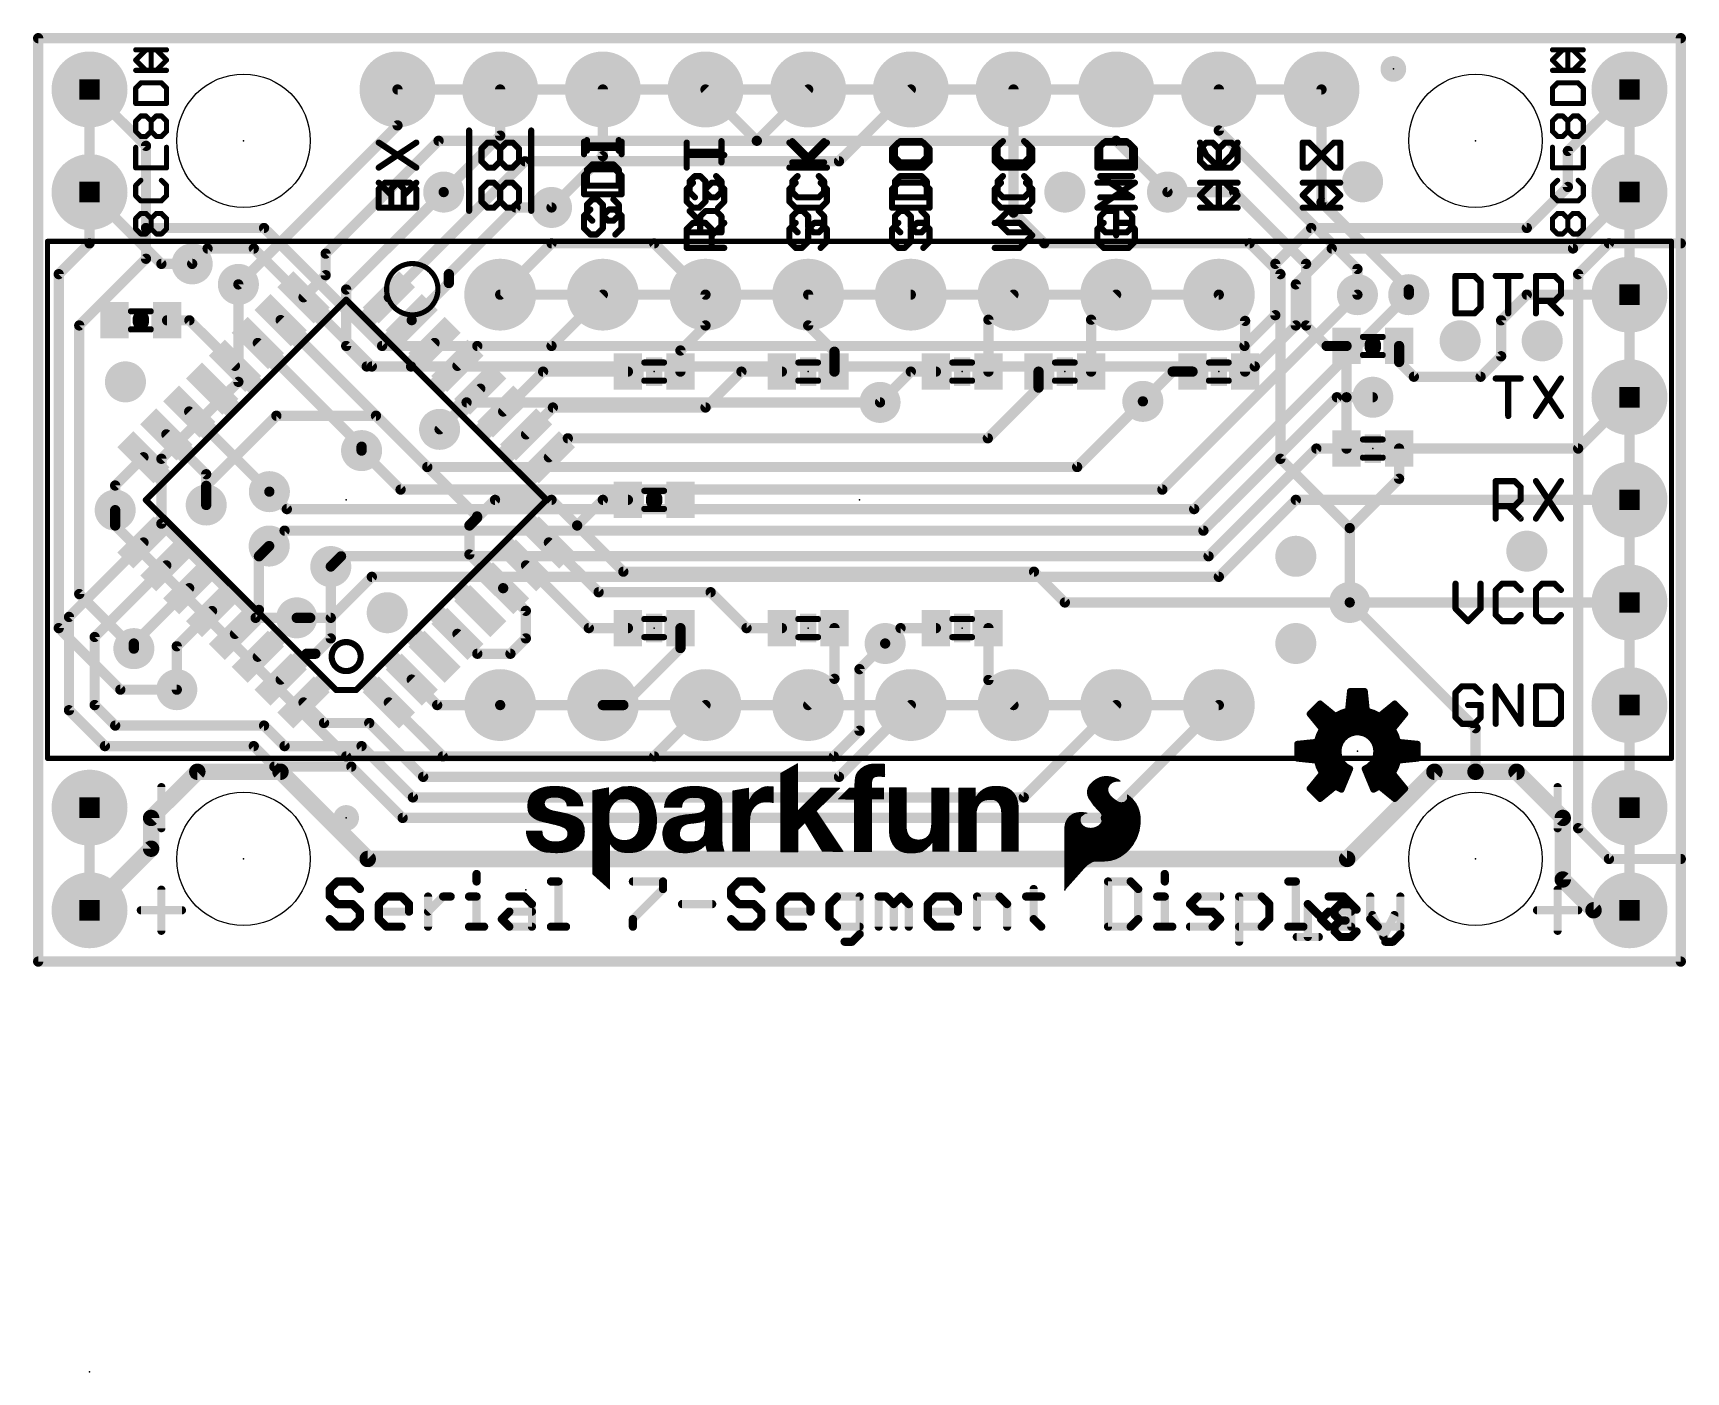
# Model space of a CAD drawing. Extents: x -0.1 to 40.8, y -10.2 to 23.
import ezdxf

# ---------------------------------------------------------------- set-up
doc = ezdxf.new("R2010")
doc.units = 0
for name, color, linetype in [('1', 12, 'CONTINUOUS'), ('16', 132, 'CONTINUOUS'), ('17', 110, 'CONTINUOUS'), ('18', 110, 'CONTINUOUS'), ('20', 53, 'CONTINUOUS'), ('21', 41, 'CONTINUOUS'), ('22', 40, 'CONTINUOUS'), ('23', 53, 'CONTINUOUS'), ('24', 53, 'CONTINUOUS'), ('49', 6, 'CONTINUOUS'), ('51', 53, 'CONTINUOUS')]:
    doc.layers.add(name, color=color, linetype=linetype)

# ---------------------------------------------------------------- blocks, each defined once
blk = doc.blocks.new('RECT')
blk.add_solid([(-0.5, -0.5), (0.5, -0.5), (-0.5, 0.5), (0.5, 0.5)])
blk = doc.blocks.new('ROUNDP')
at = {"const_width": 0.5}
blk.add_lwpolyline([(0, -0.25, 1), (0, 0.25, 1), (0, -0.25)], format="xyb", dxfattribs=at)
blk = doc.blocks.new('PIE')
at = {"const_width": 0.5}
blk.add_lwpolyline([(0, -0.25, 1), (0, 0.25, 1), (0, -0.25)], format="xyb", dxfattribs=at)
blk = doc.blocks.new('ROUNDV')
at = {"const_width": 0.5}
blk.add_lwpolyline([(0, -0.25, 1), (0, 0.25, 1), (0, -0.25)], format="xyb", dxfattribs=at)

msp = doc.modelspace()

# ---------------------------------------------------------------- linework, layer by layer
at = {"layer": '1', "const_width": 0.254}
for points in [[(0, 0), (0, 22.86)], [(0, 22.86), (40.64, 22.86)], [(40.64, 22.86), (40.64, 0)], [(8.89, 21.59), (8.89, 20.701)], [(19.05, 21.59), (17.78, 20.32)], [(19.812, 19.812), (21.59, 21.59)], [(24.13, 18.542), (24.13, 21.59)], [(29.21, 20.574), (29.21, 21.59)], [(31.75, 18.796), (31.75, 21.59)], [(8.89, 20.701), (4.953, 16.764)], [(32.639, 17.145), (29.21, 20.574)], [(7.112, 17.526), (9.906, 20.32)], [(9.906, 20.32), (17.78, 20.32)], [(8.6754, 16.4452), (12.0422, 19.812)], [(12.0422, 19.812), (19.812, 19.812)], [(3.048, 17.272), (1.27, 19.05)], [(7.62, 16.637), (10.033, 19.05)], [(27.94, 19.05), (29.591, 19.05)], [(29.591, 19.05), (31.369, 17.272)], [(33.909, 16.637), (31.75, 18.796)], [(10.16, 17.018), (11.811, 18.669)], [(11.811, 18.669), (12.7, 18.669)], [(24.892, 17.78), (24.13, 18.542)], [(7.112, 16.9927), (7.112, 17.526)], [(11.43, 16.51), (12.7, 17.78)], [(12.7, 17.78), (15.24, 17.78)], [(15.24, 17.78), (16.51, 16.51)], [(29.972, 17.78), (24.892, 17.78)], [(30.734, 17.018), (29.972, 17.78)], [(3.81, 17.272), (3.048, 17.272)], [(31.369, 15.748), (31.369, 17.272)], [(32.639, 16.51), (32.639, 17.145)], [(6.5646, 16.4452), (7.112, 16.9927)], [(9.2411, 15.8795), (10.16, 16.7984)], [(10.16, 16.7984), (10.16, 17.018)], [(30.734, 17.018), (30.734, 12.446)], [(7.62, 15.24), (7.62, 16.637)], [(13.97, 16.51), (12.7, 15.24)], [(16.51, 16.51), (16.51, 15.748)], [(19.05, 16.51), (19.05, 15.748)], [(21.59, 16.51), (19.05, 16.51)], [(23.51, 15.89), (24.13, 16.51)], [(26.05, 15.89), (26.67, 16.51)], [(29.86, 15.86), (29.21, 16.51)], [(33.909, 16.51), (33.909, 16.637)], [(36.83, 16.51), (36.195, 15.875)], [(39.37, 16.51), (36.83, 16.51)], [(3.7407, 15.875), (3.19, 15.875)], [(4.8675, 14.7482), (3.7407, 15.875)], [(5.9989, 15.8795), (10.8585, 11.0199)], [(9.2411, 15.8795), (8.7286, 15.367)], [(23.51, 14.605), (23.51, 15.89)], [(26.05, 14.605), (26.05, 15.89)], [(29.86, 14.605), (29.86, 15.86)], [(36.195, 15.875), (36.195, 14.986)], [(16.51, 15.748), (15.89, 15.128)], [(19.05, 15.748), (19.7, 15.098)], [(31.877, 15.24), (31.369, 15.748)], [(5.4332, 15.3139), (8.001, 12.7461)], [(8.128, 14.732), (7.62, 15.24)], [(9.8068, 15.3139), (9.2249, 14.732)], [(10.3725, 14.7482), (10.8643, 15.24)], [(10.8643, 15.24), (12.7, 15.24)], [(15.89, 14.605), (15.89, 15.128)], [(19.7, 14.605), (19.7, 15.098)], [(32.37, 15.24), (31.877, 15.24)], [(32.37, 15.24), (32.37, 13.97)], [(33.67, 15.24), (33.67, 14.844)], [(9.2249, 14.732), (8.128, 14.732)], [(12.4921, 14.605), (11.5039, 13.6168)], [(14.59, 14.605), (12.4921, 14.605)], [(17.399, 14.605), (16.51, 13.716)], [(18.4, 14.605), (17.399, 14.605)], [(21.59, 14.605), (20.828, 13.843)], [(22.21, 14.605), (21.59, 14.605)], [(24.75, 14.605), (24.75, 14.209)], [(28.067, 14.605), (27.3304, 13.8684)], [(28.56, 14.605), (28.067, 14.605)], [(33.67, 14.844), (34.036, 14.478)], [(35.687, 14.478), (36.195, 14.986)], [(24.75, 14.209), (23.495, 12.954)], [(34.036, 14.478), (35.687, 14.478)], [(10.9382, 14.1825), (9.9314, 13.1757)], [(32.37, 13.97), (32.37, 12.7)], [(33.02, 13.97), (32.37, 13.97)], [(3.7361, 13.6168), (5.7197, 11.6332)], [(12.7344, 13.716), (12.0695, 13.0511)], [(16.51, 13.716), (12.7344, 13.716)], [(3.1705, 13.0511), (4.1566, 12.065)], [(8.001, 12.7461), (8.001, 12.6492)], [(12.6352, 12.4854), (13.1038, 12.954)], [(23.495, 12.954), (13.1038, 12.954)], [(33.67, 12.7), (33.67, 11.953)], [(2.6048, 12.4854), (1.905, 11.7857)], [(30.734, 12.446), (32.4485, 10.7315)], [(1.905, 11.7857), (1.905, 11.176)], [(4.1566, 12.065), (4.1566, 11.303)], [(33.67, 11.953), (32.4485, 10.7315)], [(10.8585, 10.9855), (11.303, 11.43)], [(11.303, 11.43), (12.7, 11.43)], [(12.7, 11.43), (13.335, 10.795)], [(13.97, 11.43), (13.335, 10.795)], [(14.59, 11.43), (13.97, 11.43)], [(10.668, 10.795), (10.8585, 10.9855)], [(10.8585, 11.0199), (10.8585, 10.9855)], [(10.668, 10.0791), (10.668, 10.795)], [(13.335, 10.795), (14.478, 9.652)], [(32.4485, 10.7315), (32.4485, 8.89)], [(2.6048, 10.3746), (0.762, 8.5318)], [(5.461, 10.033), (5.715, 10.287)], [(12.6352, 10.3746), (13.8658, 9.144)], [(3.1705, 9.8089), (1.397, 8.0354)], [(5.461, 8.7053), (5.461, 10.033)], [(7.239, 9.779), (7.239, 8.001)], [(11.5039, 9.2432), (10.668, 10.0791)], [(13.6234, 8.255), (12.0695, 9.8089)], [(14.478, 9.652), (24.638, 9.652)], [(24.638, 9.652), (25.4, 8.89)], [(3.7361, 9.2432), (2.3669, 7.874)], [(11.5039, 9.2432), (12.065, 8.6821)], [(13.8658, 9.144), (16.637, 9.144)], [(17.526, 8.255), (16.637, 9.144)], [(25.4, 8.89), (32.4485, 8.89)], [(32.4485, 8.89), (39.37, 8.89)], [(0.762, 8.5318), (0.762, 6.223)], [(4.3018, 8.6775), (3.429, 7.8047)], [(4.8675, 8.1118), (5.461, 8.7053)], [(5.4332, 7.5461), (6.3961, 8.509)], [(12.065, 8.6821), (12.065, 8.001)], [(10.3725, 8.1118), (10.8643, 7.62)], [(14.59, 8.255), (13.6234, 8.255)], [(15.89, 8.255), (15.89, 7.762)], [(18.4, 8.255), (17.526, 8.255)], [(19.7, 8.255), (19.7, 7)], [(21.336, 8.255), (20.955, 7.874)], [(22.21, 8.255), (21.336, 8.255)], [(23.51, 8.255), (23.51, 6.97)], [(1.397, 8.0354), (1.397, 6.35)], [(2.3669, 7.747), (2.3669, 7.874)], [(3.429, 7.8047), (3.429, 6.731)], [(7.239, 8.001), (6.858, 7.62)], [(11.684, 7.62), (12.065, 8.001)], [(14.478, 6.35), (15.89, 7.762)], [(5.9989, 6.9805), (6.6384, 7.62)], [(6.6384, 7.62), (6.858, 7.62)], [(10.8643, 7.62), (11.684, 7.62)], [(9.2411, 6.9805), (9.8716, 6.35)], [(19.7, 7), (19.05, 6.35)], [(23.51, 6.97), (24.13, 6.35)], [(0.762, 6.223), (1.651, 5.334)], [(1.397, 6.35), (1.905, 5.842)], [(6.5646, 6.4148), (7.0726, 5.9068)], [(8.6754, 6.4148), (10.0102, 5.08)], [(11.43, 6.35), (9.8716, 6.35)], [(13.97, 6.35), (14.478, 6.35)], [(16.51, 6.35), (15.24, 5.08)], [(21.59, 6.35), (19.812, 4.572)], [(24.384, 4.064), (26.67, 6.35)], [(26.416, 3.556), (29.21, 6.35)], [(1.905, 5.842), (5.588, 5.842)], [(5.588, 5.842), (6.096, 5.334)], [(7.0726, 5.9068), (8.1902, 5.9068)], [(8.1902, 5.9068), (9.525, 4.572)], [(1.651, 5.334), (5.334, 5.334)], [(5.334, 5.334), (5.842, 4.826)], [(6.096, 5.334), (8.001, 5.334)], [(8.001, 5.334), (9.271, 4.064)], [(5.842, 4.826), (7.747, 4.826)], [(9.017, 3.556), (7.747, 4.826)], [(15.24, 5.08), (10.0102, 5.08)], [(19.812, 4.572), (9.525, 4.572)], [(9.271, 4.064), (24.384, 4.064)], [(9.017, 3.556), (26.416, 3.556)], [(40.64, 0), (0, 0)]]:
    msp.add_lwpolyline(points, dxfattribs=at)
at = {"layer": '1', "const_width": 0.127}
for points in [[(0.0635, 22.86, 1), (-0.0635, 22.86)], [(0, 22.9235, 1), (0, 22.7965)], [(40.7035, 22.86, 1), (40.5765, 22.86)], [(40.64, 22.7965, 1), (40.64, 22.9235)], [(8.9535, 21.59, 1), (8.8265, 21.59)], [(19.0949, 21.5451, 1), (19.0051, 21.6349)], [(21.6349, 21.5451, 1), (21.5451, 21.6349)], [(24.1935, 21.59, 1), (24.0665, 21.59)], [(29.2735, 21.59, 1), (29.1465, 21.59)], [(31.8135, 21.59, 1), (31.6865, 21.59)], [(8.8265, 20.701, 1), (8.9535, 20.701)], [(8.9349, 20.6561, 1), (8.8451, 20.7459)], [(9.906, 20.3835, 1), (9.906, 20.2565)], [(17.78, 20.2565, 1), (17.78, 20.3835)], [(29.2549, 20.6189, 1), (29.1651, 20.5291)], [(29.1465, 20.574, 1), (29.2735, 20.574)], [(9.9509, 20.2751, 1), (9.8611, 20.3649)], [(17.7351, 20.3649, 1), (17.8249, 20.2751)], [(12.0422, 19.8755, 1), (12.0422, 19.7485)], [(12.0871, 19.7671, 1), (11.9973, 19.8569)], [(19.7671, 19.8569, 1), (19.8569, 19.7671)], [(19.812, 19.7485, 1), (19.812, 19.8755)], [(1.3149, 19.0949, 1), (1.2251, 19.0051)], [(10.0779, 19.0051, 1), (9.9881, 19.0949)], [(27.94, 19.1135, 1), (27.94, 18.9865)], [(29.6359, 19.0949, 1), (29.5461, 19.0051)], [(29.591, 18.9865, 1), (29.591, 19.1135)], [(31.7949, 18.8409, 1), (31.7051, 18.7511)], [(31.6865, 18.796, 1), (31.8135, 18.796)], [(11.811, 18.7325, 1), (11.811, 18.6055)], [(11.8559, 18.6241, 1), (11.7661, 18.7139)], [(12.7, 18.6055, 1), (12.7, 18.7325)], [(24.1749, 18.5869, 1), (24.0851, 18.4971)], [(24.0665, 18.542, 1), (24.1935, 18.542)], [(7.1755, 17.526, 1), (7.0485, 17.526)], [(7.0671, 17.5709, 1), (7.1569, 17.4811)], [(12.7, 17.8435, 1), (12.7, 17.7165)], [(12.7449, 17.7351, 1), (12.6551, 17.8249)], [(15.2849, 17.8249, 1), (15.1951, 17.7351)], [(15.24, 17.7165, 1), (15.24, 17.8435)], [(24.892, 17.8435, 1), (24.892, 17.7165)], [(24.8471, 17.7351, 1), (24.9369, 17.8249)], [(30.0169, 17.8249, 1), (29.9271, 17.7351)], [(29.972, 17.7165, 1), (29.972, 17.8435)], [(3.048, 17.3355, 1), (3.048, 17.2085)], [(3.0031, 17.2271, 1), (3.0929, 17.3169)], [(3.81, 17.2085, 1), (3.81, 17.3355)], [(31.4325, 17.272, 1), (31.3055, 17.272)], [(31.3241, 17.2271, 1), (31.4139, 17.3169)], [(32.7025, 17.145, 1), (32.5755, 17.145)], [(32.5941, 17.1001, 1), (32.6839, 17.1899)], [(4.9081, 16.8089, 1), (4.9979, 16.7191)], [(7.0485, 16.9927, 1), (7.1755, 16.9927)], [(7.1569, 16.9478, 1), (7.0671, 17.0376)], [(10.2235, 17.018, 1), (10.0965, 17.018)], [(10.1151, 17.0629, 1), (10.2049, 16.9731)], [(10.0965, 16.7984, 1), (10.2235, 16.7984)], [(10.2049, 16.7535, 1), (10.1151, 16.8433)], [(30.7975, 17.018, 1), (30.6705, 17.018)], [(30.6891, 16.9731, 1), (30.7789, 17.0629)], [(6.5197, 16.4901, 1), (6.6095, 16.4003)], [(7.6835, 16.637, 1), (7.5565, 16.637)], [(7.5751, 16.6819, 1), (7.6649, 16.5921)], [(8.6305, 16.4901, 1), (8.7203, 16.4003)], [(11.3851, 16.5549, 1), (11.4749, 16.4651)], [(14.0149, 16.4651, 1), (13.9251, 16.5549)], [(16.5735, 16.51, 1), (16.4465, 16.51)], [(16.4651, 16.4651, 1), (16.5549, 16.5549)], [(19.1135, 16.51, 1), (18.9865, 16.51)], [(19.05, 16.5735, 1), (19.05, 16.4465)], [(21.59, 16.4465, 1), (21.59, 16.5735)], [(24.1749, 16.4651, 1), (24.0851, 16.5549)], [(26.7149, 16.4651, 1), (26.6251, 16.5549)], [(29.2549, 16.5549, 1), (29.1651, 16.4651)], [(32.5755, 16.51, 1), (32.7025, 16.51)], [(33.9725, 16.637, 1), (33.8455, 16.637)], [(33.8455, 16.51, 1), (33.9725, 16.51)], [(33.8641, 16.5921, 1), (33.9539, 16.6819)], [(36.83, 16.5735, 1), (36.83, 16.4465)], [(36.8749, 16.4651, 1), (36.7851, 16.5549)], [(39.37, 16.4465, 1), (39.37, 16.5735)], [(3.19, 15.9385, 1), (3.19, 15.8115)], [(3.7856, 15.9199, 1), (3.6958, 15.8301)], [(3.7407, 15.8115, 1), (3.7407, 15.9385)], [(6.0438, 15.9244, 1), (5.954, 15.8346)], [(9.1962, 15.9244, 1), (9.286, 15.8346)], [(9.286, 15.8346, 1), (9.1962, 15.9244)], [(23.5735, 15.89, 1), (23.4465, 15.89)], [(23.4651, 15.9349, 1), (23.5549, 15.8451)], [(26.1135, 15.89, 1), (25.9865, 15.89)], [(26.0051, 15.9349, 1), (26.0949, 15.8451)], [(29.9235, 15.86, 1), (29.7965, 15.86)], [(29.8151, 15.8151, 1), (29.9049, 15.9049)], [(36.2585, 15.875, 1), (36.1315, 15.875)], [(36.1501, 15.9199, 1), (36.2399, 15.8301)], [(16.4465, 15.748, 1), (16.5735, 15.748)], [(16.5549, 15.7031, 1), (16.4651, 15.7929)], [(19.0949, 15.7929, 1), (19.0051, 15.7031)], [(18.9865, 15.748, 1), (19.1135, 15.748)], [(31.4139, 15.7929, 1), (31.3241, 15.7031)], [(31.3055, 15.748, 1), (31.4325, 15.748)], [(5.4781, 15.3588, 1), (5.3883, 15.269)], [(7.6649, 15.2849, 1), (7.5751, 15.1951)], [(7.5565, 15.24, 1), (7.6835, 15.24)], [(8.6837, 15.4119, 1), (8.7735, 15.3221)], [(9.8517, 15.269, 1), (9.7619, 15.3588)], [(10.8643, 15.3035, 1), (10.8643, 15.1765)], [(10.9092, 15.1951, 1), (10.8194, 15.2849)], [(12.6551, 15.2849, 1), (12.7449, 15.1951)], [(12.7, 15.1765, 1), (12.7, 15.3035)], [(15.9535, 15.128, 1), (15.8265, 15.128)], [(15.8451, 15.1729, 1), (15.9349, 15.0831)], [(19.7635, 15.098, 1), (19.6365, 15.098)], [(19.6551, 15.0531, 1), (19.7449, 15.1429)], [(31.877, 15.3035, 1), (31.877, 15.1765)], [(31.8321, 15.1951, 1), (31.9219, 15.2849)], [(32.4335, 15.24, 1), (32.3065, 15.24)], [(32.37, 15.1765, 1), (32.37, 15.3035)], [(33.7335, 15.24, 1), (33.6065, 15.24)], [(4.8226, 14.7033, 1), (4.9124, 14.7931)], [(8.128, 14.7955, 1), (8.128, 14.6685)], [(8.0831, 14.6871, 1), (8.1729, 14.7769)], [(9.18, 14.7769, 1), (9.2698, 14.6871)], [(9.2249, 14.6685, 1), (9.2249, 14.7955)], [(10.3276, 14.7931, 1), (10.4174, 14.7033)], [(12.4921, 14.6685, 1), (12.4921, 14.5415)], [(12.537, 14.5601, 1), (12.4472, 14.6499)], [(14.59, 14.5415, 1), (14.59, 14.6685)], [(17.399, 14.6685, 1), (17.399, 14.5415)], [(17.4439, 14.5601, 1), (17.3541, 14.6499)], [(18.4, 14.5415, 1), (18.4, 14.6685)], [(21.59, 14.6685, 1), (21.59, 14.5415)], [(21.6349, 14.5601, 1), (21.5451, 14.6499)], [(22.21, 14.5415, 1), (22.21, 14.6685)], [(24.8135, 14.605, 1), (24.6865, 14.605)], [(28.067, 14.6685, 1), (28.067, 14.5415)], [(28.1119, 14.5601, 1), (28.0221, 14.6499)], [(28.56, 14.5415, 1), (28.56, 14.6685)], [(33.7149, 14.8889, 1), (33.6251, 14.7991)], [(33.6065, 14.844, 1), (33.7335, 14.844)], [(36.1315, 14.986, 1), (36.2585, 14.986)], [(36.2399, 14.9411, 1), (36.1501, 15.0309)], [(15.8265, 14.605, 1), (15.9535, 14.605)], [(19.6365, 14.605, 1), (19.7635, 14.605)], [(23.4465, 14.605, 1), (23.5735, 14.605)], [(24.7949, 14.1641, 1), (24.7051, 14.2539)], [(25.9865, 14.605, 1), (26.1135, 14.605)], [(29.7965, 14.605, 1), (29.9235, 14.605)], [(34.036, 14.5415, 1), (34.036, 14.4145)], [(33.9911, 14.4331, 1), (34.0809, 14.5229)], [(35.6421, 14.5229, 1), (35.7319, 14.4331)], [(35.687, 14.4145, 1), (35.687, 14.5415)], [(10.9831, 14.1376, 1), (10.8933, 14.2274)], [(20.7831, 13.8879, 1), (20.8729, 13.7981)], [(24.6865, 14.209, 1), (24.8135, 14.209)], [(27.2855, 13.9133, 1), (27.3753, 13.8235)], [(32.4335, 13.97, 1), (32.3065, 13.97)], [(32.37, 14.0335, 1), (32.37, 13.9065)], [(32.3065, 13.97, 1), (32.4335, 13.97)], [(33.02, 13.9065, 1), (33.02, 14.0335)], [(3.781, 13.6617, 1), (3.6912, 13.5719)], [(11.459, 13.6617, 1), (11.5488, 13.5719)], [(12.7344, 13.7795, 1), (12.7344, 13.6525)], [(12.7793, 13.6711, 1), (12.6895, 13.7609)], [(16.4651, 13.7609, 1), (16.5549, 13.6711)], [(16.51, 13.6525, 1), (16.51, 13.7795)], [(3.2154, 13.096, 1), (3.1256, 13.0062)], [(9.8865, 13.2206, 1), (9.9763, 13.1308)], [(12.0246, 13.096, 1), (12.1144, 13.0062)], [(8.0645, 12.7461, 1), (7.9375, 12.7461)], [(7.9375, 12.6492, 1), (8.0645, 12.6492)], [(7.9561, 12.7012, 1), (8.0459, 12.791)], [(13.1038, 13.0175, 1), (13.1038, 12.8905)], [(13.1487, 12.9091, 1), (13.0589, 12.9989)], [(23.4501, 12.9989, 1), (23.5399, 12.9091)], [(23.495, 12.8905, 1), (23.495, 13.0175)], [(32.3065, 12.7, 1), (32.4335, 12.7)], [(33.7335, 12.7, 1), (33.6065, 12.7)], [(2.6497, 12.4405, 1), (2.5599, 12.5303)], [(12.5903, 12.5303, 1), (12.6801, 12.4405)], [(30.7789, 12.4909, 1), (30.6891, 12.4011)], [(30.6705, 12.446, 1), (30.7975, 12.446)], [(1.9685, 11.7857, 1), (1.8415, 11.7857)], [(1.8601, 11.8306, 1), (1.9499, 11.7408)], [(4.2201, 12.065, 1), (4.0931, 12.065)], [(4.1117, 12.0201, 1), (4.2015, 12.1099)], [(33.6065, 11.953, 1), (33.7335, 11.953)], [(33.7149, 11.9081, 1), (33.6251, 11.9979)], [(5.6748, 11.5883, 1), (5.7646, 11.6781)], [(11.303, 11.4935, 1), (11.303, 11.3665)], [(11.3479, 11.3851, 1), (11.2581, 11.4749)], [(12.7449, 11.4749, 1), (12.6551, 11.3851)], [(12.7, 11.3665, 1), (12.7, 11.4935)], [(13.97, 11.4935, 1), (13.97, 11.3665)], [(14.0149, 11.3851, 1), (13.9251, 11.4749)], [(14.59, 11.3665, 1), (14.59, 11.4935)], [(1.8415, 11.176, 1), (1.9685, 11.176)], [(4.0931, 11.303, 1), (4.2201, 11.303)], [(10.922, 11.0199, 1), (10.795, 11.0199)], [(10.8136, 11.0304, 1), (10.9034, 10.9406)], [(10.795, 10.9855, 1), (10.922, 10.9855)], [(10.8136, 10.975, 1), (10.9034, 11.0648)], [(10.9034, 10.9406, 1), (10.8136, 11.0304)], [(10.7315, 10.795, 1), (10.6045, 10.795)], [(10.6231, 10.8399, 1), (10.7129, 10.7501)], [(13.3799, 10.8399, 1), (13.2901, 10.7501)], [(13.2901, 10.8399, 1), (13.3799, 10.7501)], [(13.2901, 10.7501, 1), (13.3799, 10.8399)], [(32.512, 10.7315, 1), (32.385, 10.7315)], [(32.4036, 10.7764, 1), (32.4934, 10.6866)], [(32.4036, 10.6866, 1), (32.4934, 10.7764)], [(2.6497, 10.3297, 1), (2.5599, 10.4195)], [(5.7599, 10.2421, 1), (5.6701, 10.3319)], [(12.6801, 10.4195, 1), (12.5903, 10.3297)], [(3.2154, 9.764, 1), (3.1256, 9.8538)], [(5.5245, 10.033, 1), (5.3975, 10.033)], [(5.4161, 10.0779, 1), (5.5059, 9.9881)], [(7.3025, 9.779, 1), (7.1755, 9.779)], [(10.7129, 10.124, 1), (10.6231, 10.0342)], [(10.6045, 10.0791, 1), (10.7315, 10.0791)], [(12.1144, 9.8538, 1), (12.0246, 9.764)], [(14.478, 9.7155, 1), (14.478, 9.5885)], [(14.4331, 9.6071, 1), (14.5229, 9.6969)], [(24.6829, 9.6969, 1), (24.5931, 9.6071)], [(24.638, 9.5885, 1), (24.638, 9.7155)], [(3.781, 9.1983, 1), (3.6912, 9.2881)], [(11.5488, 9.2881, 1), (11.459, 9.1983)], [(11.459, 9.1983, 1), (11.5488, 9.2881)], [(13.8658, 9.2075, 1), (13.8658, 9.0805)], [(13.8209, 9.0991, 1), (13.9107, 9.1889)], [(16.6819, 9.1889, 1), (16.5921, 9.0991)], [(16.637, 9.0805, 1), (16.637, 9.2075)], [(25.4, 8.9535, 1), (25.4, 8.8265)], [(25.3551, 8.8451, 1), (25.4449, 8.9349)], [(32.4485, 8.9535, 1), (32.4485, 8.8265)], [(32.4485, 8.8265, 1), (32.4485, 8.9535)], [(39.37, 8.8265, 1), (39.37, 8.9535)], [(0.8255, 8.5318, 1), (0.6985, 8.5318)], [(0.7171, 8.5767, 1), (0.8069, 8.4869)], [(4.3467, 8.6326, 1), (4.2569, 8.7224)], [(5.3975, 8.7053, 1), (5.5245, 8.7053)], [(5.5059, 8.6604, 1), (5.4161, 8.7502)], [(6.441, 8.4641, 1), (6.3512, 8.5539)], [(12.1285, 8.6821, 1), (12.0015, 8.6821)], [(12.0201, 8.6372, 1), (12.1099, 8.727)], [(32.385, 8.89, 1), (32.512, 8.89)], [(4.8226, 8.1567, 1), (4.9124, 8.0669)], [(10.4174, 8.1567, 1), (10.3276, 8.0669)], [(13.6234, 8.3185, 1), (13.6234, 8.1915)], [(13.5785, 8.2101, 1), (13.6683, 8.2999)], [(14.59, 8.1915, 1), (14.59, 8.3185)], [(15.9535, 8.255, 1), (15.8265, 8.255)], [(17.526, 8.3185, 1), (17.526, 8.1915)], [(17.4811, 8.2101, 1), (17.5709, 8.2999)], [(18.4, 8.1915, 1), (18.4, 8.3185)], [(19.7635, 8.255, 1), (19.6365, 8.255)], [(21.336, 8.3185, 1), (21.336, 8.1915)], [(21.3809, 8.2101, 1), (21.2911, 8.2999)], [(22.21, 8.1915, 1), (22.21, 8.3185)], [(23.5735, 8.255, 1), (23.4465, 8.255)], [(1.4605, 8.0354, 1), (1.3335, 8.0354)], [(1.3521, 8.0803, 1), (1.4419, 7.9905)], [(2.4304, 7.874, 1), (2.3034, 7.874)], [(2.322, 7.9189, 1), (2.4118, 7.8291)], [(2.3034, 7.747, 1), (2.4304, 7.747)], [(3.4925, 7.8047, 1), (3.3655, 7.8047)], [(3.3841, 7.8496, 1), (3.4739, 7.7598)], [(7.1755, 8.001, 1), (7.3025, 8.001)], [(7.2839, 7.9561, 1), (7.1941, 8.0459)], [(12.0015, 8.001, 1), (12.1285, 8.001)], [(12.1099, 7.9561, 1), (12.0201, 8.0459)], [(15.8265, 7.762, 1), (15.9535, 7.762)], [(15.9349, 7.7171, 1), (15.8451, 7.8069)], [(20.9101, 7.9189, 1), (20.9999, 7.8291)], [(5.3883, 7.591, 1), (5.4781, 7.5012)], [(6.6384, 7.6835, 1), (6.6384, 7.5565)], [(6.6833, 7.5751, 1), (6.5935, 7.6649)], [(6.8131, 7.6649, 1), (6.9029, 7.5751)], [(6.858, 7.5565, 1), (6.858, 7.6835)], [(10.8643, 7.6835, 1), (10.8643, 7.5565)], [(10.8194, 7.5751, 1), (10.9092, 7.6649)], [(11.6391, 7.6649, 1), (11.7289, 7.5751)], [(11.684, 7.5565, 1), (11.684, 7.6835)], [(5.954, 7.0254, 1), (6.0438, 6.9356)], [(9.286, 7.0254, 1), (9.1962, 6.9356)], [(19.6365, 7, 1), (19.7635, 7)], [(19.7449, 6.9551, 1), (19.6551, 7.0449)], [(23.5549, 7.0149, 1), (23.4651, 6.9251)], [(23.4465, 6.97, 1), (23.5735, 6.97)], [(3.3655, 6.731, 1), (3.4925, 6.731)], [(0.8069, 6.2679, 1), (0.7171, 6.1781)], [(0.6985, 6.223, 1), (0.8255, 6.223)], [(1.4419, 6.3949, 1), (1.3521, 6.3051)], [(1.3335, 6.35, 1), (1.4605, 6.35)], [(6.6095, 6.4597, 1), (6.5197, 6.3699)], [(8.7203, 6.4597, 1), (8.6305, 6.3699)], [(9.8716, 6.4135, 1), (9.8716, 6.2865)], [(9.8267, 6.3051, 1), (9.9165, 6.3949)], [(11.43, 6.2865, 1), (11.43, 6.4135)], [(13.97, 6.4135, 1), (13.97, 6.2865)], [(14.4331, 6.3949, 1), (14.5229, 6.3051)], [(14.478, 6.2865, 1), (14.478, 6.4135)], [(16.5549, 6.3051, 1), (16.4651, 6.3949)], [(19.0051, 6.3949, 1), (19.0949, 6.3051)], [(21.6349, 6.3051, 1), (21.5451, 6.3949)], [(24.0851, 6.3051, 1), (24.1749, 6.3949)], [(26.7149, 6.3051, 1), (26.6251, 6.3949)], [(29.2549, 6.3051, 1), (29.1651, 6.3949)], [(1.905, 5.9055, 1), (1.905, 5.7785)], [(1.8601, 5.7971, 1), (1.9499, 5.8869)], [(5.6329, 5.8869, 1), (5.5431, 5.7971)], [(5.588, 5.7785, 1), (5.588, 5.9055)], [(7.0726, 5.9703, 1), (7.0726, 5.8433)], [(7.0277, 5.8619, 1), (7.1175, 5.9517)], [(8.2351, 5.9517, 1), (8.1453, 5.8619)], [(8.1902, 5.8433, 1), (8.1902, 5.9703)], [(1.651, 5.3975, 1), (1.651, 5.2705)], [(1.6061, 5.2891, 1), (1.6959, 5.3789)], [(5.3789, 5.3789, 1), (5.2891, 5.2891)], [(5.334, 5.2705, 1), (5.334, 5.3975)], [(6.096, 5.3975, 1), (6.096, 5.2705)], [(6.0511, 5.2891, 1), (6.1409, 5.3789)], [(8.0459, 5.3789, 1), (7.9561, 5.2891)], [(8.001, 5.2705, 1), (8.001, 5.3975)], [(5.842, 4.8895, 1), (5.842, 4.7625)], [(5.7971, 4.7811, 1), (5.8869, 4.8709)], [(7.7919, 4.8709, 1), (7.7021, 4.7811)], [(7.747, 4.7625, 1), (7.747, 4.8895)], [(10.0102, 5.1435, 1), (10.0102, 5.0165)], [(9.9653, 5.0351, 1), (10.0551, 5.1249)], [(15.1951, 5.1249, 1), (15.2849, 5.0351)], [(15.24, 5.0165, 1), (15.24, 5.1435)], [(9.525, 4.6355, 1), (9.525, 4.5085)], [(9.4801, 4.5271, 1), (9.5699, 4.6169)], [(19.7671, 4.6169, 1), (19.8569, 4.5271)], [(19.812, 4.5085, 1), (19.812, 4.6355)], [(9.271, 4.1275, 1), (9.271, 4.0005)], [(9.2261, 4.0191, 1), (9.3159, 4.1089)], [(24.3391, 4.1089, 1), (24.4289, 4.0191)], [(24.384, 4.0005, 1), (24.384, 4.1275)], [(9.017, 3.6195, 1), (9.017, 3.4925)], [(26.416, 3.4925, 1), (26.416, 3.6195)], [(8.9721, 3.5111, 1), (9.0619, 3.6009)], [(26.3711, 3.6009, 1), (26.4609, 3.5111)], [(0, 0.0635, 1), (0, -0.0635)], [(-0.0635, 0, 1), (0.0635, 0)], [(40.5765, 0, 1), (40.7035, 0)], [(40.64, -0.0635, 1), (40.64, 0.0635)]]:
    msp.add_lwpolyline(points, format="xyb", dxfattribs=at)
at = {"layer": '16'}
for points, const_width in [([(0, 0), (0, 22.86)], 0.254), ([(0, 22.86), (40.64, 22.86)], 0.254), ([(40.64, 22.86), (40.64, 0)], 0.254), ([(2.667, 20.193), (1.27, 21.59)], 0.254), ([(11.43, 20.447), (11.43, 21.59)], 0.254), ([(13.97, 21.59), (13.97, 19.939)], 0.254), ([(17.78, 20.32), (16.51, 21.59)], 0.254), ([(39.37, 21.59), (37.846, 20.066)], 0.254), ([(10.033, 19.05), (11.43, 20.447)], 0.254), ([(2.667, 18.161), (2.667, 20.193)], 0.254), ([(13.97, 19.939), (12.7, 18.669)], 0.254), ([(26.67, 20.32), (17.78, 20.32)], 0.254), ([(27.94, 19.05), (26.67, 20.32)], 0.254), ([(37.846, 19.177), (37.846, 20.066)], 0.254), ([(36.83, 18.161), (37.846, 19.177)], 0.254), ([(1.27, 19.05), (1.27, 17.78)], 0.254), ([(39.37, 19.05), (37.973, 17.653)], 0.254), ([(2.667, 17.399), (2.667, 18.161)], 0.254), ([(2.667, 18.161), (5.588, 18.161)], 0.254), ([(5.588, 18.161), (8.509, 15.24)], 0.254), ([(30.607, 17.272), (31.496, 18.161)], 0.254), ([(36.83, 18.161), (31.496, 18.161)], 0.254), ([(1.27, 17.78), (0.508, 17.018)], 0.254), ([(3.81, 17.272), (4.191, 17.653)], 0.254), ([(4.191, 17.653), (5.334, 17.653)], 0.254), ([(5.334, 17.653), (8.255, 14.732)], 0.254), ([(31.115, 16.764), (32.004, 17.653)], 0.254), ([(37.973, 17.653), (32.004, 17.653)], 0.254), ([(1.016, 15.748), (2.667, 17.399)], 0.254), ([(30.607, 16.002), (30.607, 17.272)], 0.254), ([(0.508, 17.018), (0.508, 8.255)], 0.254), ([(4.953, 16.764), (4.953, 14.351)], 0.254), ([(31.115, 15.748), (31.115, 16.764)], 0.254), ([(27.813, 11.684), (32.639, 16.51)], 0.254), ([(28.6004, 11.2014), (33.909, 16.51)], 0.254), ([(29.845, 15.24), (30.607, 16.002)], 0.254), ([(1.016, 9.0979), (1.016, 15.748)], 0.254), ([(30.099, 14.732), (31.115, 15.748)], 0.254), ([(8.509, 15.24), (29.845, 15.24)], 0.254), ([(30.099, 14.732), (8.255, 14.732)], 0.254), ([(4.953, 14.351), (3.048, 12.446)], 0.254), ([(9.9314, 13.1757), (10.5987, 13.843)], 0.254), ([(10.5987, 13.843), (20.828, 13.843)], 0.254), ([(25.7048, 12.2428), (27.3304, 13.8684)], 0.254), ([(28.829, 10.668), (32.131, 13.97)], 0.254), ([(32.131, 13.97), (33.02, 13.97)], 0.254), ([(38.1, 12.7), (39.37, 13.97)], 0.254), ([(4.1566, 11.7766), (5.8928, 13.5128)], 0.254), ([(5.8928, 13.5128), (8.3566, 13.5128)], 0.254), ([(8.3566, 13.5128), (9.6266, 12.2428)], 0.254), ([(8.9662, 11.684), (8.001, 12.6492)], 0.254), ([(28.956, 10.033), (31.623, 12.7)], 0.254), ([(31.623, 12.7), (38.1, 12.7)], 0.254), ([(3.048, 12.446), (3.048, 10.8411)], 0.254), ([(9.6266, 12.2428), (25.7048, 12.2428)], 0.254), ([(4.1566, 11.303), (4.1566, 11.7766)], 0.254), ([(5.7197, 11.6332), (6.1515, 11.2014)], 0.254), ([(8.9662, 11.684), (27.813, 11.684)], 0.254), ([(29.21, 9.525), (31.115, 11.43)], 0.254), ([(39.37, 11.43), (31.115, 11.43)], 0.254), ([(1.905, 11.176), (1.905, 10.795)], 0.254), ([(6.1515, 11.2014), (28.6004, 11.2014)], 0.254), ([(7.62, 5.08), (1.905, 10.795)], 0.254), ([(5.3801, 8.509), (3.048, 10.8411)], 0.254), ([(5.715, 10.287), (6.096, 10.668)], 0.254), ([(6.096, 10.668), (28.829, 10.668)], 0.254), ([(7.493, 10.033), (7.239, 9.779)], 0.254), ([(7.493, 10.033), (28.956, 10.033)], 0.254), ([(8.255, 9.525), (7.239, 8.509)], 0.254), ([(8.255, 9.525), (29.21, 9.525)], 0.254), ([(2.3669, 7.747), (1.016, 9.0979)], 0.254), ([(32.4485, 8.89), (35.56, 5.7785)], 0.254), ([(6.3961, 8.509), (5.3801, 8.509)], 0.254), ([(6.3961, 8.509), (6.731, 8.509)], 0.254), ([(6.3961, 8.509), (7.239, 8.509)], 0.254), ([(2.032, 6.731), (0.508, 8.255)], 0.254), ([(20.32, 7.239), (20.955, 7.874)], 0.254), ([(20.32, 5.715), (20.32, 7.239)], 0.254), ([(3.429, 6.731), (2.032, 6.731)], 0.254), ([(19.685, 5.08), (20.32, 5.715)], 0.254), ([(35.56, 5.7785), (35.56, 4.699)], 0.254), ([(19.685, 5.08), (7.62, 5.08)], 0.254), ([(2.794, 3.556), (3.937, 4.699)], 0.4064), ([(3.937, 4.699), (5.9944, 4.699)], 0.4064), ([(5.9944, 4.699), (8.1534, 2.54)], 0.4064), ([(34.544, 4.699), (32.385, 2.54)], 0.4064), ([(35.56, 4.699), (34.544, 4.699)], 0.4064), ([(36.576, 4.699), (35.56, 4.699)], 0.4064), ([(37.719, 3.556), (36.576, 4.699)], 0.4064), ([(2.794, 2.794), (2.794, 3.556)], 0.4064), ([(37.719, 2.032), (37.719, 3.556)], 0.4064), ([(1.27, 1.27), (2.794, 2.794)], 0.4064), ([(8.1534, 2.54), (32.385, 2.54)], 0.4064), ([(38.481, 1.27), (37.719, 2.032)], 0.4064), ([(31.6824, 1.1519), (31.4112, 1.4231)], 0.2032), ([(31.4112, 1.4231), (31.4112, 0.6096)], 0.2032), ([(32.2111, 1.4231), (32.0756, 1.2875)], 0.2032), ([(32.0756, 1.2875), (32.0756, 1.1519)], 0.2032), ([(32.0756, 1.1519), (32.2111, 1.0163)], 0.2032), ([(32.4823, 1.4231), (32.2111, 1.4231)], 0.2032), ([(32.6179, 1.2875), (32.4823, 1.4231)], 0.2032), ([(33.2822, 0.6096), (33.0111, 1.1519)], 0.2032), ([(33.5534, 1.1519), (33.2822, 0.6096)], 0.2032), ([(39.37, 1.27), (38.481, 1.27)], 0.4064), ([(32.2111, 1.0163), (32.0756, 0.8808)], 0.2032), ([(32.0756, 0.8808), (32.0756, 0.7452)], 0.2032), ([(32.0756, 0.7452), (32.2111, 0.6096)], 0.2032), ([(32.2111, 1.0163), (32.3467, 1.0163)], 0.2032), ([(32.4823, 0.6096), (32.6179, 0.7452)], 0.2032), ([(31.6824, 0.6096), (31.14, 0.6096)], 0.2032), ([(32.2111, 0.6096), (32.4823, 0.6096)], 0.2032), ([(40.64, 0), (0, 0)], 0.254)]:
    msp.add_lwpolyline(points, dxfattribs=dict(at, const_width=const_width))
for points, const_width in [([(0.0635, 22.86, 1), (-0.0635, 22.86)], 0.127), ([(0, 22.9235, 1), (0, 22.7965)], 0.127), ([(40.7035, 22.86, 1), (40.5765, 22.86)], 0.127), ([(40.64, 22.7965, 1), (40.64, 22.9235)], 0.127), ([(1.3149, 21.6349, 1), (1.2251, 21.5451)], 0.127), ([(11.4935, 21.59, 1), (11.3665, 21.59)], 0.127), ([(14.0335, 21.59, 1), (13.9065, 21.59)], 0.127), ([(16.5549, 21.6349, 1), (16.4651, 21.5451)], 0.127), ([(39.4149, 21.5451, 1), (39.3251, 21.6349)], 0.127), ([(11.3665, 20.447, 1), (11.4935, 20.447)], 0.127), ([(11.4749, 20.4021, 1), (11.3851, 20.4919)], 0.127), ([(17.78, 20.3835, 1), (17.78, 20.2565)], 0.127), ([(26.67, 20.2565, 1), (26.67, 20.3835)], 0.127), ([(2.7305, 20.193, 1), (2.6035, 20.193)], 0.127), ([(2.6221, 20.1481, 1), (2.7119, 20.2379)], 0.127), ([(14.0149, 19.8941, 1), (13.9251, 19.9839)], 0.127), ([(17.7351, 20.2751, 1), (17.8249, 20.3649)], 0.127), ([(26.7149, 20.3649, 1), (26.6251, 20.2751)], 0.127), ([(37.9095, 20.066, 1), (37.7825, 20.066)], 0.127), ([(37.8011, 20.1109, 1), (37.8909, 20.0211)], 0.127), ([(13.9065, 19.939, 1), (14.0335, 19.939)], 0.127), ([(37.7825, 19.177, 1), (37.9095, 19.177)], 0.127), ([(37.8909, 19.1321, 1), (37.8011, 19.2219)], 0.127), ([(1.3335, 19.05, 1), (1.2065, 19.05)], 0.127), ([(9.9881, 19.0949, 1), (10.0779, 19.0051)], 0.127), ([(27.8951, 19.0051, 1), (27.9849, 19.0949)], 0.127), ([(39.4149, 19.0051, 1), (39.3251, 19.0949)], 0.127), ([(12.6551, 18.7139, 1), (12.7449, 18.6241)], 0.127), ([(2.7305, 18.161, 1), (2.6035, 18.161)], 0.127), ([(2.667, 18.2245, 1), (2.667, 18.0975)], 0.127), ([(2.6035, 18.161, 1), (2.7305, 18.161)], 0.127), ([(5.6329, 18.2059, 1), (5.5431, 18.1161)], 0.127), ([(5.588, 18.0975, 1), (5.588, 18.2245)], 0.127), ([(31.496, 18.2245, 1), (31.496, 18.0975)], 0.127), ([(31.5409, 18.1161, 1), (31.4511, 18.2059)], 0.127), ([(36.7851, 18.2059, 1), (36.8749, 18.1161)], 0.127), ([(36.83, 18.0975, 1), (36.83, 18.2245)], 0.127), ([(1.2065, 17.78, 1), (1.3335, 17.78)], 0.127), ([(1.3149, 17.7351, 1), (1.2251, 17.8249)], 0.127), ([(4.191, 17.7165, 1), (4.191, 17.5895)], 0.127), ([(4.2359, 17.6081, 1), (4.1461, 17.6979)], 0.127), ([(5.3789, 17.6979, 1), (5.2891, 17.6081)], 0.127), ([(5.334, 17.5895, 1), (5.334, 17.7165)], 0.127), ([(32.004, 17.7165, 1), (32.004, 17.5895)], 0.127), ([(32.0489, 17.6081, 1), (31.9591, 17.6979)], 0.127), ([(37.9281, 17.6979, 1), (38.0179, 17.6081)], 0.127), ([(37.973, 17.5895, 1), (37.973, 17.7165)], 0.127), ([(2.6035, 17.399, 1), (2.7305, 17.399)], 0.127), ([(2.7119, 17.3541, 1), (2.6221, 17.4439)], 0.127), ([(3.7651, 17.3169, 1), (3.8549, 17.2271)], 0.127), ([(30.6705, 17.272, 1), (30.5435, 17.272)], 0.127), ([(30.5621, 17.3169, 1), (30.6519, 17.2271)], 0.127), ([(0.5715, 17.018, 1), (0.4445, 17.018)], 0.127), ([(0.4631, 17.0629, 1), (0.5529, 16.9731)], 0.127), ([(5.0165, 16.764, 1), (4.8895, 16.764)], 0.127), ([(31.1785, 16.764, 1), (31.0515, 16.764)], 0.127), ([(31.0701, 16.8089, 1), (31.1599, 16.7191)], 0.127), ([(32.6839, 16.4651, 1), (32.5941, 16.5549)], 0.127), ([(33.9539, 16.4651, 1), (33.8641, 16.5549)], 0.127), ([(30.5435, 16.002, 1), (30.6705, 16.002)], 0.127), ([(30.6519, 15.9571, 1), (30.5621, 16.0469)], 0.127), ([(1.0795, 15.748, 1), (0.9525, 15.748)], 0.127), ([(0.9711, 15.7929, 1), (1.0609, 15.7031)], 0.127), ([(31.0515, 15.748, 1), (31.1785, 15.748)], 0.127), ([(31.1599, 15.7031, 1), (31.0701, 15.7929)], 0.127), ([(8.509, 15.3035, 1), (8.509, 15.1765)], 0.127), ([(8.4641, 15.1951, 1), (8.5539, 15.2849)], 0.127), ([(29.8001, 15.2849, 1), (29.8899, 15.1951)], 0.127), ([(29.845, 15.1765, 1), (29.845, 15.3035)], 0.127), ([(8.255, 14.7955, 1), (8.255, 14.6685)], 0.127), ([(8.2101, 14.6871, 1), (8.2999, 14.7769)], 0.127), ([(30.0541, 14.7769, 1), (30.1439, 14.6871)], 0.127), ([(30.099, 14.6685, 1), (30.099, 14.7955)], 0.127), ([(4.8895, 14.351, 1), (5.0165, 14.351)], 0.127), ([(4.9979, 14.3061, 1), (4.9081, 14.3959)], 0.127), ([(10.5987, 13.9065, 1), (10.5987, 13.7795)], 0.127), ([(10.6436, 13.7981, 1), (10.5538, 13.8879)], 0.127), ([(20.828, 13.7795, 1), (20.828, 13.9065)], 0.127), ([(27.3753, 13.8235, 1), (27.2855, 13.9133)], 0.127), ([(32.131, 14.0335, 1), (32.131, 13.9065)], 0.127), ([(32.1759, 13.9251, 1), (32.0861, 14.0149)], 0.127), ([(33.02, 13.9065, 1), (33.02, 14.0335)], 0.127), ([(39.4149, 13.9251, 1), (39.3251, 14.0149)], 0.127), ([(5.8928, 13.5763, 1), (5.8928, 13.4493)], 0.127), ([(5.9377, 13.4679, 1), (5.8479, 13.5577)], 0.127), ([(8.4015, 13.5577, 1), (8.3117, 13.4679)], 0.127), ([(8.3566, 13.4493, 1), (8.3566, 13.5763)], 0.127), ([(9.8865, 13.2206, 1), (9.9763, 13.1308)], 0.127), ([(8.0459, 12.6941, 1), (7.9561, 12.6043)], 0.127), ([(31.623, 12.7635, 1), (31.623, 12.6365)], 0.127), ([(31.6679, 12.6551, 1), (31.5781, 12.7449)], 0.127), ([(38.0551, 12.7449, 1), (38.1449, 12.6551)], 0.127), ([(38.1, 12.6365, 1), (38.1, 12.7635)], 0.127), ([(3.1115, 12.446, 1), (2.9845, 12.446)], 0.127), ([(3.0031, 12.4909, 1), (3.0929, 12.4011)], 0.127), ([(9.6266, 12.3063, 1), (9.6266, 12.1793)], 0.127), ([(9.5817, 12.1979, 1), (9.6715, 12.2877)], 0.127), ([(25.6599, 12.2877, 1), (25.7497, 12.1979)], 0.127), ([(25.7048, 12.1793, 1), (25.7048, 12.3063)], 0.127), ([(4.2201, 11.7766, 1), (4.0931, 11.7766)], 0.127), ([(4.1117, 11.8215, 1), (4.2015, 11.7317)], 0.127), ([(5.7646, 11.6781, 1), (5.6748, 11.5883)], 0.127), ([(8.9662, 11.7475, 1), (8.9662, 11.6205)], 0.127), ([(8.9213, 11.6391, 1), (9.0111, 11.7289)], 0.127), ([(27.7681, 11.7289, 1), (27.8579, 11.6391)], 0.127), ([(27.813, 11.6205, 1), (27.813, 11.7475)], 0.127), ([(31.115, 11.4935, 1), (31.115, 11.3665)], 0.127), ([(31.1599, 11.3851, 1), (31.0701, 11.4749)], 0.127), ([(39.37, 11.3665, 1), (39.37, 11.4935)], 0.127), ([(1.9685, 11.176, 1), (1.8415, 11.176)], 0.127), ([(4.0931, 11.303, 1), (4.2201, 11.303)], 0.127), ([(6.1515, 11.2649, 1), (6.1515, 11.1379)], 0.127), ([(6.1066, 11.1565, 1), (6.1964, 11.2463)], 0.127), ([(28.5555, 11.2463, 1), (28.6453, 11.1565)], 0.127), ([(28.6004, 11.1379, 1), (28.6004, 11.2649)], 0.127), ([(1.9499, 10.8399, 1), (1.8601, 10.7501)], 0.127), ([(1.8415, 10.795, 1), (1.9685, 10.795)], 0.127), ([(3.0929, 10.886, 1), (3.0031, 10.7962)], 0.127), ([(2.9845, 10.8411, 1), (3.1115, 10.8411)], 0.127), ([(6.096, 10.7315, 1), (6.096, 10.6045)], 0.127), ([(6.1409, 10.6231, 1), (6.0511, 10.7129)], 0.127), ([(28.7841, 10.7129, 1), (28.8739, 10.6231)], 0.127), ([(28.829, 10.6045, 1), (28.829, 10.7315)], 0.127), ([(5.6701, 10.3319, 1), (5.7599, 10.2421)], 0.127), ([(7.1941, 9.8239, 1), (7.2839, 9.7341)], 0.127), ([(7.493, 10.0965, 1), (7.493, 9.9695)], 0.127), ([(7.5379, 9.9881, 1), (7.4481, 10.0779)], 0.127), ([(28.9111, 10.0779, 1), (29.0009, 9.9881)], 0.127), ([(28.956, 9.9695, 1), (28.956, 10.0965)], 0.127), ([(8.255, 9.5885, 1), (8.255, 9.4615)], 0.127), ([(8.2999, 9.4801, 1), (8.2101, 9.5699)], 0.127), ([(29.1651, 9.5699, 1), (29.2549, 9.4801)], 0.127), ([(29.21, 9.4615, 1), (29.21, 9.5885)], 0.127), ([(1.0609, 9.1428, 1), (0.9711, 9.053)], 0.127), ([(0.9525, 9.0979, 1), (1.0795, 9.0979)], 0.127), ([(32.4934, 8.9349, 1), (32.4036, 8.8451)], 0.127), ([(5.3801, 8.5725, 1), (5.3801, 8.4455)], 0.127), ([(5.3352, 8.4641, 1), (5.425, 8.5539)], 0.127), ([(6.3961, 8.5725, 1), (6.3961, 8.4455)], 0.127), ([(6.3961, 8.5725, 1), (6.3961, 8.4455)], 0.127), ([(6.3961, 8.4455, 1), (6.3961, 8.5725)], 0.127), ([(6.731, 8.4455, 1), (6.731, 8.5725)], 0.127), ([(7.1941, 8.5539, 1), (7.2839, 8.4641)], 0.127), ([(7.239, 8.4455, 1), (7.239, 8.5725)], 0.127), ([(0.5529, 8.2999, 1), (0.4631, 8.2101)], 0.127), ([(0.4445, 8.255, 1), (0.5715, 8.255)], 0.127), ([(2.322, 7.7021, 1), (2.4118, 7.7919)], 0.127), ([(20.9999, 7.8291, 1), (20.9101, 7.9189)], 0.127), ([(20.3835, 7.239, 1), (20.2565, 7.239)], 0.127), ([(20.2751, 7.2839, 1), (20.3649, 7.1941)], 0.127), ([(2.032, 6.7945, 1), (2.032, 6.6675)], 0.127), ([(1.9871, 6.6861, 1), (2.0769, 6.7759)], 0.127), ([(3.429, 6.6675, 1), (3.429, 6.7945)], 0.127), ([(20.2565, 5.715, 1), (20.3835, 5.715)], 0.127), ([(20.3649, 5.6701, 1), (20.2751, 5.7599)], 0.127), ([(35.6235, 5.7785, 1), (35.4965, 5.7785)], 0.127), ([(35.5151, 5.7336, 1), (35.6049, 5.8234)], 0.127), ([(7.62, 5.1435, 1), (7.62, 5.0165)], 0.127), ([(7.5751, 5.0351, 1), (7.6649, 5.1249)], 0.127), ([(19.6401, 5.1249, 1), (19.7299, 5.0351)], 0.127), ([(19.685, 5.0165, 1), (19.685, 5.1435)], 0.127), ([(3.937, 4.8006, 1), (3.937, 4.5974)], 0.2032), ([(4.0088, 4.6272, 1), (3.8652, 4.7708)], 0.2032), ([(6.0662, 4.7708, 1), (5.9226, 4.6272)], 0.2032), ([(5.9944, 4.5974, 1), (5.9944, 4.8006)], 0.2032), ([(34.544, 4.8006, 1), (34.544, 4.5974)], 0.2032), ([(34.6158, 4.6272, 1), (34.4722, 4.7708)], 0.2032), ([(35.56, 4.8006, 1), (35.56, 4.5974)], 0.2032), ([(35.4965, 4.699, 1), (35.6235, 4.699)], 0.127), ([(35.56, 4.5974, 1), (35.56, 4.8006)], 0.2032), ([(36.6478, 4.7708, 1), (36.5042, 4.6272)], 0.2032), ([(36.576, 4.5974, 1), (36.576, 4.8006)], 0.2032), ([(2.8956, 3.556, 1), (2.6924, 3.556)], 0.2032), ([(2.7222, 3.6278, 1), (2.8658, 3.4842)], 0.2032), ([(37.8206, 3.556, 1), (37.6174, 3.556)], 0.2032), ([(37.6472, 3.4842, 1), (37.7908, 3.6278)], 0.2032), ([(2.6924, 2.794, 1), (2.8956, 2.794)], 0.2032), ([(2.8658, 2.7222, 1), (2.7222, 2.8658)], 0.2032), ([(8.1534, 2.6416, 1), (8.1534, 2.4384)], 0.2032), ([(8.0816, 2.4682, 1), (8.2252, 2.6118)], 0.2032), ([(32.3132, 2.6118, 1), (32.4568, 2.4682)], 0.2032), ([(32.385, 2.4384, 1), (32.385, 2.6416)], 0.2032), ([(37.6174, 2.032, 1), (37.8206, 2.032)], 0.2032), ([(37.7908, 2.1038, 1), (37.6472, 1.9602)], 0.2032), ([(1.1982, 1.3418, 1), (1.3418, 1.1982)], 0.2032), ([(31.4471, 1.459, 1), (31.3753, 1.3872)], 0.1016), ([(31.462, 1.4231, 1), (31.3604, 1.4231)], 0.1016), ([(31.6464, 1.116, 1), (31.7183, 1.1878)], 0.1016), ([(32.0396, 1.3234, 1), (32.1115, 1.2516)], 0.1016), ([(32.1115, 1.1878, 1), (32.0396, 1.116)], 0.1016), ([(32.1264, 1.2875, 1), (32.0248, 1.2875)], 0.1016), ([(32.2111, 1.4739, 1), (32.2111, 1.3723)], 0.1016), ([(32.2471, 1.3872, 1), (32.1752, 1.459)], 0.1016), ([(32.5182, 1.459, 1), (32.4464, 1.3872)], 0.1016), ([(32.4823, 1.3723, 1), (32.4823, 1.4739)], 0.1016), ([(32.582, 1.2516, 1), (32.6538, 1.3234)], 0.1016), ([(33.0565, 1.1746, 1), (32.9656, 1.1292)], 0.1016), ([(33.5988, 1.1292, 1), (33.508, 1.1746)], 0.1016), ([(38.481, 1.3716, 1), (38.481, 1.1684)], 0.2032), ([(38.4092, 1.1982, 1), (38.5528, 1.3418)], 0.2032), ([(39.37, 1.1684, 1), (39.37, 1.3716)], 0.2032), ([(32.0396, 0.9167, 1), (32.1115, 0.8448)], 0.1016), ([(32.1115, 0.7811, 1), (32.0396, 0.7093)], 0.1016), ([(32.0248, 1.1519, 1), (32.1264, 1.1519)], 0.1016), ([(32.1264, 0.8808, 1), (32.0248, 0.8808)], 0.1016), ([(32.2111, 1.0671, 1), (32.2111, 0.9655)], 0.1016), ([(32.2471, 0.9804, 1), (32.1752, 1.0523)], 0.1016), ([(32.1752, 0.9804, 1), (32.2471, 1.0523)], 0.1016), ([(32.3467, 0.9655, 1), (32.3467, 1.0671)], 0.1016), ([(32.6538, 0.7093, 1), (32.582, 0.7811)], 0.1016), ([(31.14, 0.6604, 1), (31.14, 0.5588)], 0.1016), ([(31.3604, 0.6096, 1), (31.462, 0.6096)], 0.1016), ([(31.6824, 0.5588, 1), (31.6824, 0.6604)], 0.1016), ([(32.0248, 0.7452, 1), (32.1264, 0.7452)], 0.1016), ([(32.2111, 0.6604, 1), (32.2111, 0.5588)], 0.1016), ([(32.1752, 0.5737, 1), (32.2471, 0.6455)], 0.1016), ([(32.4464, 0.6455, 1), (32.5182, 0.5737)], 0.1016), ([(32.4823, 0.5588, 1), (32.4823, 0.6604)], 0.1016), ([(33.2368, 0.6323, 1), (33.3277, 0.5869)], 0.1016), ([(33.2368, 0.5869, 1), (33.3277, 0.6323)], 0.1016), ([(0, 0.0635, 1), (0, -0.0635)], 0.127), ([(-0.0635, 0, 1), (0.0635, 0)], 0.127), ([(40.5765, 0, 1), (40.7035, 0)], 0.127), ([(40.64, -0.0635, 1), (40.64, 0.0635)], 0.127)]:
    msp.add_lwpolyline(points, format="xyb", dxfattribs=dict(at, const_width=const_width))
at = {"layer": '20'}
for points, const_width in [([(0, 22.86), (0, 0)], 0.254), ([(0, 22.86), (40.64, 22.86)], 0.2032), ([(40.64, 22.86), (40.64, 0)], 0.2032), ([(40.64, 0), (0, 0)], 0.254)]:
    msp.add_lwpolyline(points, dxfattribs=dict(at, const_width=const_width))
for points, const_width in [([(0.0635, 22.86, 1), (-0.0635, 22.86)], 0.127), ([(0, 22.9108, 1), (0, 22.8092)], 0.1016), ([(40.6908, 22.86, 1), (40.5892, 22.86)], 0.1016), ([(40.64, 22.8092, 1), (40.64, 22.9108)], 0.1016), ([(0, 0.0635, 1), (0, -0.0635)], 0.127), ([(-0.0635, 0, 1), (0.0635, 0)], 0.127), ([(40.5892, 0, 1), (40.6908, 0)], 0.1016), ([(40.64, -0.0635, 1), (40.64, 0.0635)], 0.127)]:
    msp.add_lwpolyline(points, format="xyb", dxfattribs=dict(at, const_width=const_width))
for centre in [(5.08, 20.32), (35.56, 20.32), (5.08, 2.54), (35.56, 2.54)]:
    msp.add_circle(centre, 1.651, dxfattribs=at)
at = {"layer": '21'}
for points, const_width in [([(2.4123, 22.317), (2.6666, 22.5712)], 0.127), ([(2.6666, 22.5712), (3.175, 22.5712)], 0.127), ([(2.7937, 22.0628), (2.7937, 22.5712)], 0.127), ([(37.4644, 22.317), (37.7186, 22.5712)], 0.127), ([(37.7186, 22.5712), (38.227, 22.5712)], 0.127), ([(37.8457, 22.0628), (37.8457, 22.5712)], 0.127), ([(2.6666, 22.0628), (2.4123, 22.317)], 0.127), ([(3.175, 22.0628), (2.6666, 22.0628)], 0.127), ([(37.7186, 22.0628), (37.4644, 22.317)], 0.127), ([(38.227, 22.0628), (37.7186, 22.0628)], 0.127), ([(2.5395, 21.7526), (2.4123, 21.6255)], 0.127), ([(2.4123, 21.6255), (2.4123, 21.2442)], 0.127), ([(3.0479, 21.7526), (2.5395, 21.7526)], 0.127), ([(3.175, 21.6255), (3.0479, 21.7526)], 0.127), ([(3.175, 21.2442), (3.175, 21.6255)], 0.127), ([(37.5915, 21.7526), (37.4644, 21.6255)], 0.127), ([(37.4644, 21.6255), (37.4644, 21.2442)], 0.127), ([(38.0999, 21.7526), (37.5915, 21.7526)], 0.127), ([(38.227, 21.6255), (38.0999, 21.7526)], 0.127), ([(38.227, 21.2442), (38.227, 21.6255)], 0.127), ([(2.4123, 21.2442), (3.175, 21.2442)], 0.127), ([(37.4644, 21.2442), (38.227, 21.2442)], 0.127), ([(2.5395, 20.9341), (2.4123, 20.807)], 0.127), ([(2.4123, 20.807), (2.4123, 20.5527)], 0.127), ([(2.7937, 20.807), (2.9208, 20.9341)], 0.127), ([(2.7937, 20.5527), (2.7937, 20.807)], 0.127), ([(2.9208, 20.9341), (3.0479, 20.9341)], 0.127), ([(3.0479, 20.9341), (3.175, 20.807)], 0.127), ([(3.175, 20.807), (3.175, 20.5527)], 0.127), ([(37.5915, 20.9341), (37.4644, 20.807)], 0.127), ([(37.4644, 20.807), (37.4644, 20.5527)], 0.127), ([(37.8457, 20.807), (37.9728, 20.9341)], 0.127), ([(37.8457, 20.5527), (37.8457, 20.807)], 0.127), ([(37.9728, 20.9341), (38.0999, 20.9341)], 0.127), ([(38.0999, 20.9341), (38.227, 20.807)], 0.127), ([(38.227, 20.807), (38.227, 20.5527)], 0.127), ([(2.4123, 20.5527), (2.5395, 20.4256)], 0.127), ([(2.5395, 20.4256), (2.6666, 20.4256)], 0.127), ([(2.6666, 20.4256), (2.7937, 20.5527)], 0.127), ([(3.175, 20.5527), (3.0479, 20.4256)], 0.127), ([(10.6616, 18.586), (10.6616, 20.574)], 0.1524), ([(37.4644, 20.5527), (37.5915, 20.4256)], 0.127), ([(37.5915, 20.4256), (37.7186, 20.4256)], 0.127), ([(37.7186, 20.4256), (37.8457, 20.5527)], 0.127), ([(38.227, 20.5527), (38.0999, 20.4256)], 0.127), ([(3.175, 19.6498), (3.175, 20.1582)], 0.127), ([(8.4257, 19.6562), (9.3536, 20.2748)], 0.1524), ([(8.4257, 20.2748), (9.3536, 19.6562)], 0.1524), ([(11.1203, 20.2748), (10.9657, 20.1202)], 0.1524), ([(10.9657, 20.1202), (10.9657, 19.8109)], 0.1524), ([(11.4296, 20.1202), (11.5843, 20.2748)], 0.1524), ([(11.4296, 19.8109), (11.4296, 20.1202)], 0.1524), ([(11.5843, 20.2748), (11.7389, 20.2748)], 0.1524), ([(11.7389, 20.2748), (11.8936, 20.1202)], 0.1524), ([(11.8936, 20.1202), (11.8936, 19.8109)], 0.1524), ([(13.5057, 19.9875), (13.5057, 20.2968)], 0.1524), ([(14.4336, 20.1422), (13.5057, 20.1422)], 0.1524), ([(14.4336, 19.9875), (14.4336, 20.2968)], 0.1524), ([(16.0457, 19.6562), (16.0457, 20.2748)], 0.1524), ([(16.9735, 19.9655), (16.0457, 19.9655)], 0.1524), ([(19.2043, 19.6562), (18.5857, 20.2748)], 0.1524), ([(19.0496, 19.8109), (19.5136, 20.2748)], 0.1524), ([(21.2803, 20.2748), (21.1257, 20.1202)], 0.1524), ([(21.1257, 20.1202), (21.1257, 19.8109)], 0.1524), ([(21.8989, 20.2748), (21.2803, 20.2748)], 0.1524), ([(22.0536, 20.1202), (21.8989, 20.2748)], 0.1524), ([(22.0536, 19.8109), (22.0536, 20.1202)], 0.1524), ([(23.8203, 20.2748), (23.6657, 20.1202)], 0.1524), ([(23.6657, 20.1202), (23.6657, 19.8109)], 0.1524), ([(24.5936, 20.1202), (24.4389, 20.2748)], 0.1524), ([(24.5936, 19.8109), (24.5936, 20.1202)], 0.1524), ([(26.3603, 20.2748), (26.2057, 20.1202)], 0.1524), ([(26.2057, 20.1202), (26.2057, 19.6562)], 0.1524), ([(26.9789, 20.2748), (26.3603, 20.2748)], 0.1524), ([(27.1335, 20.1202), (26.9789, 20.2748)], 0.1524), ([(27.1335, 19.6562), (27.1335, 20.1202)], 0.1524), ([(28.7457, 20.2748), (28.9003, 19.9655)], 0.1524), ([(28.9003, 19.9655), (29.2096, 19.6562)], 0.1524), ([(29.3643, 20.2748), (29.2096, 20.1202)], 0.1524), ([(29.2096, 20.1202), (29.2096, 19.6562)], 0.1524), ([(29.5189, 20.2748), (29.3643, 20.2748)], 0.1524), ([(29.6736, 20.1202), (29.5189, 20.2748)], 0.1524), ([(29.6736, 19.8109), (29.6736, 20.1202)], 0.1524), ([(31.2857, 19.6562), (31.2857, 20.2748)], 0.1524), ([(31.2857, 20.2748), (31.4403, 20.2748)], 0.1524), ([(31.4403, 20.2748), (32.0589, 19.6562)], 0.1524), ([(38.227, 19.6498), (38.227, 20.1582)], 0.127), ([(2.4123, 19.6498), (3.175, 19.6498)], 0.127), ([(10.9657, 19.8109), (11.1203, 19.6562)], 0.1524), ([(11.1203, 19.6562), (11.275, 19.6562)], 0.1524), ([(11.275, 19.6562), (11.4296, 19.8109)], 0.1524), ([(11.8936, 19.8109), (11.7389, 19.6562)], 0.1524), ([(13.6603, 19.6121), (13.5057, 19.4575)], 0.1524), ([(14.2789, 19.6121), (13.6603, 19.6121)], 0.1524), ([(14.4336, 19.4575), (14.2789, 19.6121)], 0.1524), ([(18.5857, 19.6562), (19.5136, 19.6562)], 0.1524), ([(21.1257, 19.8109), (21.2803, 19.6562)], 0.1524), ([(21.2803, 19.6562), (21.8989, 19.6562)], 0.1524), ([(21.8989, 19.6562), (22.0536, 19.8109)], 0.1524), ([(23.6657, 19.8109), (23.8203, 19.6562)], 0.1524), ([(23.8203, 19.6562), (24.4389, 19.6562)], 0.1524), ([(24.4389, 19.6562), (24.5936, 19.8109)], 0.1524), ([(26.2057, 19.6562), (27.1335, 19.6562)], 0.1524), ([(29.2096, 19.6562), (29.5189, 19.6562)], 0.1524), ([(29.5189, 19.6562), (29.6736, 19.8109)], 0.1524), ([(32.0589, 19.6562), (32.2136, 19.6562)], 0.1524), ([(37.4644, 19.6498), (38.227, 19.6498)], 0.127), ([(2.5395, 19.3396), (2.4123, 19.2125)], 0.127), ([(2.4123, 19.2125), (2.4123, 18.9583)], 0.127), ([(3.175, 19.2125), (3.0479, 19.3396)], 0.127), ([(3.175, 18.9583), (3.175, 19.2125)], 0.127), ([(8.4257, 19.1262), (8.5803, 19.2808)], 0.1524), ([(8.5803, 19.2808), (8.8896, 19.2808)], 0.1524), ([(8.8896, 19.2808), (9.0443, 19.1262)], 0.1524), ([(9.0443, 18.9715), (9.3536, 19.2808)], 0.1524), ([(11.1203, 19.2808), (10.9657, 19.1262)], 0.1524), ([(11.4296, 19.1262), (11.5843, 19.2808)], 0.1524), ([(11.5843, 19.2808), (11.7389, 19.2808)], 0.1524), ([(11.7389, 19.2808), (11.8936, 19.1262)], 0.1524), ([(13.5057, 19.4575), (13.5057, 18.9936)], 0.1524), ([(14.4336, 18.9936), (14.4336, 19.4575)], 0.1524), ([(16.2003, 19.2808), (16.0457, 19.1262)], 0.1524), ([(16.5096, 19.1262), (16.6643, 19.2808)], 0.1524), ([(16.6643, 19.2808), (16.8189, 19.2808)], 0.1524), ([(16.8189, 19.2808), (16.9735, 19.1262)], 0.1524), ([(18.7403, 19.2808), (18.5857, 19.1262)], 0.1524), ([(19.5136, 19.1262), (19.3589, 19.2808)], 0.1524), ([(21.2803, 19.2808), (21.1257, 19.1262)], 0.1524), ([(21.8989, 19.2808), (21.2803, 19.2808)], 0.1524), ([(22.0536, 19.1262), (21.8989, 19.2808)], 0.1524), ([(23.8203, 19.2808), (23.6657, 19.1262)], 0.1524), ([(24.5936, 19.1262), (24.4389, 19.2808)], 0.1524), ([(26.2057, 18.6622), (27.1335, 19.2808)], 0.1524), ([(27.1335, 19.2808), (26.2057, 19.2808)], 0.1524), ([(28.7457, 18.9715), (29.055, 19.2808)], 0.1524), ([(29.055, 19.2808), (29.6736, 19.2808)], 0.1524), ([(29.2096, 18.6622), (29.2096, 19.2808)], 0.1524), ([(31.2857, 18.9715), (31.595, 19.2808)], 0.1524), ([(31.595, 19.2808), (32.2136, 19.2808)], 0.1524), ([(31.7496, 18.6622), (31.7496, 19.2808)], 0.1524), ([(37.5915, 19.3396), (37.4644, 19.2125)], 0.127), ([(37.4644, 19.2125), (37.4644, 18.9583)], 0.127), ([(38.227, 19.2125), (38.0999, 19.3396)], 0.127), ([(38.227, 18.9583), (38.227, 19.2125)], 0.127), ([(2.4123, 18.9583), (2.5395, 18.8312)], 0.127), ([(2.5395, 18.8312), (3.0479, 18.8312)], 0.127), ([(3.0479, 18.8312), (3.175, 18.9583)], 0.127), ([(8.4257, 18.6622), (8.4257, 19.1262)], 0.1524), ([(9.0443, 19.1262), (9.0443, 18.6622)], 0.1524), ([(10.9657, 19.1262), (10.9657, 18.8169)], 0.1524), ([(10.9657, 18.8169), (11.1203, 18.6622)], 0.1524), ([(11.275, 18.6622), (11.4296, 18.8169)], 0.1524), ([(11.4296, 18.8169), (11.4296, 19.1262)], 0.1524), ([(11.8936, 18.8169), (11.7389, 18.6622)], 0.1524), ([(11.8936, 19.1262), (11.8936, 18.8169)], 0.1524), ([(13.5057, 18.9936), (14.4336, 18.9936)], 0.1524), ([(16.0457, 19.1262), (16.0457, 18.8169)], 0.1524), ([(16.0457, 18.8169), (16.2003, 18.6622)], 0.1524), ([(16.355, 18.6622), (16.5096, 18.8169)], 0.1524), ([(16.5096, 18.8169), (16.5096, 19.1262)], 0.1524), ([(16.9735, 18.8169), (16.8189, 18.6622)], 0.1524), ([(16.9735, 19.1262), (16.9735, 18.8169)], 0.1524), ([(18.5857, 19.1262), (18.5857, 18.8169)], 0.1524), ([(18.5857, 18.8169), (18.7403, 18.6622)], 0.1524), ([(19.3589, 18.6622), (19.5136, 18.8169)], 0.1524), ([(19.5136, 18.8169), (19.5136, 19.1262)], 0.1524), ([(21.1257, 19.1262), (21.1257, 18.6622)], 0.1524), ([(22.0536, 18.6622), (22.0536, 19.1262)], 0.1524), ([(23.6657, 19.1262), (23.6657, 18.8169)], 0.1524), ([(23.6657, 18.8169), (23.8203, 18.6622)], 0.1524), ([(24.4389, 18.6622), (24.5936, 18.8169)], 0.1524), ([(24.5936, 18.8169), (24.5936, 19.1262)], 0.1524), ([(29.055, 18.6622), (28.7457, 18.9715)], 0.1524), ([(31.595, 18.6622), (31.2857, 18.9715)], 0.1524), ([(37.4644, 18.9583), (37.5915, 18.8312)], 0.127), ([(37.5915, 18.8312), (38.0999, 18.8312)], 0.127), ([(38.0999, 18.8312), (38.227, 18.9583)], 0.127), ([(2.5395, 18.5211), (2.4123, 18.394)], 0.127), ([(2.4123, 18.394), (2.4123, 18.1397)], 0.127), ([(2.7937, 18.394), (2.9208, 18.5211)], 0.127), ([(2.7937, 18.1397), (2.7937, 18.394)], 0.127), ([(2.9208, 18.5211), (3.0479, 18.5211)], 0.127), ([(3.0479, 18.5211), (3.175, 18.394)], 0.127), ([(3.175, 18.394), (3.175, 18.1397)], 0.127), ([(9.3536, 18.6622), (8.4257, 18.6622)], 0.1524), ([(11.1203, 18.6622), (11.275, 18.6622)], 0.1524), ([(13.6603, 18.6182), (13.5057, 18.4635)], 0.1524), ([(13.5057, 18.4635), (13.5057, 18.1542)], 0.1524), ([(13.9696, 18.4635), (14.1243, 18.6182)], 0.1524), ([(13.9696, 18.1542), (13.9696, 18.4635)], 0.1524), ([(14.1243, 18.6182), (14.2789, 18.6182)], 0.1524), ([(14.2789, 18.6182), (14.4336, 18.4635)], 0.1524), ([(14.4336, 18.4635), (14.4336, 18.1542)], 0.1524), ([(16.2003, 18.6622), (16.355, 18.6622)], 0.1524), ([(18.7403, 18.6622), (19.3589, 18.6622)], 0.1524), ([(21.1257, 18.6622), (22.0536, 18.6622)], 0.1524), ([(23.8203, 18.6622), (24.4389, 18.6622)], 0.1524), ([(27.1335, 18.6622), (26.2057, 18.6622)], 0.1524), ([(29.6736, 18.6622), (29.055, 18.6622)], 0.1524), ([(32.2136, 18.6622), (31.595, 18.6622)], 0.1524), ([(37.5915, 18.5211), (37.4644, 18.394)], 0.127), ([(37.4644, 18.394), (37.4644, 18.1397)], 0.127), ([(37.8457, 18.394), (37.9728, 18.5211)], 0.127), ([(37.8457, 18.1397), (37.8457, 18.394)], 0.127), ([(37.9728, 18.5211), (38.0999, 18.5211)], 0.127), ([(38.0999, 18.5211), (38.227, 18.394)], 0.127), ([(38.227, 18.394), (38.227, 18.1397)], 0.127), ([(2.4123, 18.1397), (2.5395, 18.0126)], 0.127), ([(2.5395, 18.0126), (2.6666, 18.0126)], 0.127), ([(2.6666, 18.0126), (2.7937, 18.1397)], 0.127), ([(3.175, 18.1397), (3.0479, 18.0126)], 0.127), ([(13.5057, 18.1542), (13.6603, 17.9996)], 0.1524), ([(13.6603, 17.9996), (13.815, 17.9996)], 0.1524), ([(13.815, 17.9996), (13.9696, 18.1542)], 0.1524), ([(14.4336, 18.1542), (14.2789, 17.9996)], 0.1524), ([(16.0457, 18.1322), (16.2003, 18.2868)], 0.1524), ([(16.0457, 17.6682), (16.0457, 18.1322)], 0.1524), ([(16.2003, 18.2868), (16.5096, 18.2868)], 0.1524), ([(16.5096, 18.2868), (16.6643, 18.1322)], 0.1524), ([(16.6643, 17.9775), (16.9735, 18.2868)], 0.1524), ([(16.6643, 18.1322), (16.6643, 17.6682)], 0.1524), ([(18.7403, 18.2868), (18.5857, 18.1322)], 0.1524), ([(18.5857, 18.1322), (18.5857, 17.8229)], 0.1524), ([(19.0496, 18.1322), (19.2043, 18.2868)], 0.1524), ([(19.0496, 17.8229), (19.0496, 18.1322)], 0.1524), ([(19.2043, 18.2868), (19.3589, 18.2868)], 0.1524), ([(19.3589, 18.2868), (19.5136, 18.1322)], 0.1524), ([(19.5136, 18.1322), (19.5136, 17.8229)], 0.1524), ([(21.2803, 18.2868), (21.1257, 18.1322)], 0.1524), ([(21.1257, 18.1322), (21.1257, 17.8229)], 0.1524), ([(21.5896, 18.1322), (21.7443, 18.2868)], 0.1524), ([(21.5896, 17.8229), (21.5896, 18.1322)], 0.1524), ([(21.7443, 18.2868), (21.8989, 18.2868)], 0.1524), ([(21.8989, 18.2868), (22.0536, 18.1322)], 0.1524), ([(22.0536, 18.1322), (22.0536, 17.8229)], 0.1524), ([(24.2843, 18.2868), (23.6657, 18.2868)], 0.1524), ([(24.5936, 17.9775), (24.2843, 18.2868)], 0.1524), ([(24.2843, 17.6682), (24.5936, 17.9775)], 0.1524), ([(26.3603, 18.2868), (26.2057, 18.1322)], 0.1524), ([(26.2057, 18.1322), (26.2057, 17.8229)], 0.1524), ([(26.9789, 18.2868), (26.6696, 18.2868)], 0.1524), ([(26.6696, 18.2868), (26.6696, 17.9775)], 0.1524), ([(27.1335, 18.1322), (26.9789, 18.2868)], 0.1524), ([(27.1335, 17.8229), (27.1335, 18.1322)], 0.1524), ([(37.4644, 18.1397), (37.5915, 18.0126)], 0.127), ([(37.5915, 18.0126), (37.7186, 18.0126)], 0.127), ([(37.7186, 18.0126), (37.8457, 18.1397)], 0.127), ([(38.227, 18.1397), (38.0999, 18.0126)], 0.127), ([(16.9735, 17.6682), (16.0457, 17.6682)], 0.1524), ([(18.5857, 17.8229), (18.7403, 17.6682)], 0.1524), ([(18.7403, 17.6682), (18.895, 17.6682)], 0.1524), ([(18.895, 17.6682), (19.0496, 17.8229)], 0.1524), ([(19.5136, 17.8229), (19.3589, 17.6682)], 0.1524), ([(21.1257, 17.8229), (21.2803, 17.6682)], 0.1524), ([(21.2803, 17.6682), (21.435, 17.6682)], 0.1524), ([(21.435, 17.6682), (21.5896, 17.8229)], 0.1524), ([(22.0536, 17.8229), (21.8989, 17.6682)], 0.1524), ([(23.6657, 17.6682), (24.2843, 17.6682)], 0.1524), ([(26.2057, 17.8229), (26.3603, 17.6682)], 0.1524), ([(26.3603, 17.6682), (26.9789, 17.6682)], 0.1524), ([(26.9789, 17.6682), (27.1335, 17.8229)], 0.1524), ([(38.862, 17.78), (38.1, 17.018)], 0.254), ([(38.862, 17.78), (40.64, 17.78)], 0.254), ([(35.0672, 16.9743), (35.0672, 16.0465)], 0.1524), ([(35.5312, 16.9743), (35.0672, 16.9743)], 0.1524), ([(35.6858, 16.8197), (35.5312, 16.9743)], 0.1524), ([(35.6858, 16.2011), (35.6858, 16.8197)], 0.1524), ([(36.0612, 16.9743), (36.6798, 16.9743)], 0.1524), ([(36.3705, 16.0465), (36.3705, 16.9743)], 0.1524), ([(37.0552, 16.0465), (37.0552, 16.9743)], 0.1524), ([(37.0552, 16.9743), (37.5192, 16.9743)], 0.1524), ([(37.5192, 16.9743), (37.6738, 16.8197)], 0.1524), ([(37.6738, 16.8197), (37.6738, 16.5104)], 0.1524), ([(38.1, 17.018), (38.1, 3.302)], 0.254), ([(2.6632, 11.43), (7.62, 16.3868)], 0.1524), ([(7.62, 16.3868), (12.5768, 11.43)], 0.1524), ([(37.5192, 16.3557), (37.0552, 16.3557)], 0.1524), ([(37.3645, 16.3557), (37.6738, 16.0465)], 0.1524), ([(37.6738, 16.5104), (37.5192, 16.3557)], 0.1524), ([(2.54, 15.9055), (2.54, 15.8445)], 0.4064), ([(35.0672, 16.0465), (35.5312, 16.0465)], 0.1524), ([(35.5312, 16.0465), (35.6858, 16.2011)], 0.1524), ([(33.02, 15.2705), (33.02, 15.2095)], 0.4064), ([(36.0612, 14.4343), (36.6798, 14.4343)], 0.1524), ([(36.3705, 13.5065), (36.3705, 14.4343)], 0.1524), ([(37.0552, 14.4343), (37.6738, 13.5065)], 0.1524), ([(37.6738, 14.4343), (37.0552, 13.5065)], 0.1524), ([(36.0612, 10.9665), (36.0612, 11.8943)], 0.1524), ([(36.0612, 11.8943), (36.5252, 11.8943)], 0.1524), ([(36.5252, 11.8943), (36.6798, 11.7397)], 0.1524), ([(37.0552, 11.8943), (37.6738, 10.9665)], 0.1524), ([(37.6738, 11.8943), (37.0552, 10.9665)], 0.1524), ([(7.369, 6.7242), (2.6632, 11.43)], 0.1524), ([(12.5768, 11.43), (7.871, 6.7242)], 0.1524), ([(15.24, 11.4605), (15.24, 11.3995)], 0.4064), ([(36.6798, 11.4304), (36.5252, 11.2757)], 0.1524), ([(36.6798, 11.7397), (36.6798, 11.4304)], 0.1524), ([(36.5252, 11.2757), (36.0612, 11.2757)], 0.1524), ([(36.3705, 11.2757), (36.6798, 10.9665)], 0.1524), ([(35.0672, 9.3543), (35.0672, 8.7357)], 0.1524), ([(35.6858, 8.7357), (35.6858, 9.3543)], 0.1524), ([(36.2159, 9.3543), (36.0612, 9.1997)], 0.1524), ([(36.5252, 9.3543), (36.2159, 9.3543)], 0.1524), ([(36.6798, 9.1997), (36.5252, 9.3543)], 0.1524), ([(37.2099, 9.3543), (37.0552, 9.1997)], 0.1524), ([(37.5192, 9.3543), (37.2099, 9.3543)], 0.1524), ([(37.6738, 9.1997), (37.5192, 9.3543)], 0.1524), ([(36.0612, 9.1997), (36.0612, 8.5811)], 0.1524), ([(37.0552, 9.1997), (37.0552, 8.5811)], 0.1524), ([(35.0672, 8.7357), (35.3765, 8.4265)], 0.1524), ([(35.3765, 8.4265), (35.6858, 8.7357)], 0.1524), ([(36.0612, 8.5811), (36.2159, 8.4265)], 0.1524), ([(36.5252, 8.4265), (36.6798, 8.5811)], 0.1524), ([(37.0552, 8.5811), (37.2099, 8.4265)], 0.1524), ([(37.5192, 8.4265), (37.6738, 8.5811)], 0.1524), ([(36.2159, 8.4265), (36.5252, 8.4265)], 0.1524), ([(37.2099, 8.4265), (37.5192, 8.4265)], 0.1524), ([(7.369, 6.7242), (7.871, 6.7242)], 0.1524), ([(32.4562, 6.6958), (32.407, 6.2119)], 0.15), ([(32.4465, 6.6), (32.8315, 6.6)], 0.15), ([(32.8218, 6.6958), (32.4562, 6.6958)], 0.15), ([(32.871, 6.2119), (32.8218, 6.6958)], 0.15), ([(35.2219, 6.8143), (35.0672, 6.6597)], 0.1524), ([(35.0672, 6.6597), (35.0672, 6.0411)], 0.1524), ([(35.5312, 6.8143), (35.2219, 6.8143)], 0.1524), ([(35.6858, 6.6597), (35.5312, 6.8143)], 0.1524), ([(36.0612, 5.8864), (36.0612, 6.8143)], 0.1524), ([(36.0612, 6.8143), (36.6798, 5.8864)], 0.1524), ([(36.6798, 5.8864), (36.6798, 6.8143)], 0.1524), ([(37.0552, 6.8143), (37.0552, 5.8864)], 0.1524), ([(37.5192, 6.8143), (37.0552, 6.8143)], 0.1524), ([(37.6738, 6.6597), (37.5192, 6.8143)], 0.1524), ([(37.6738, 6.0411), (37.6738, 6.6597)], 0.1524), ([(31.7155, 6.389), (31.457, 6.1305)], 0.15), ([(31.457, 6.1305), (31.7644, 5.7535)], 0.15), ([(31.4765, 6.15), (32.0086, 6.15)], 0.15), ([(31.6265, 6.3), (31.8247, 6.3)], 0.15), ([(32.0925, 6.0816), (31.7155, 6.389)], 0.15), ([(32.2443, 6.1598), (32.0925, 6.0816)], 0.15), ([(32.2253, 6.15), (33.0527, 6.15)], 0.15), ([(32.407, 6.2119), (32.2443, 6.1598)], 0.15), ([(32.416, 6.3), (32.862, 6.3)], 0.15), ([(32.4312, 6.45), (32.8468, 6.45)], 0.15), ([(33.0337, 6.1598), (32.871, 6.2119)], 0.15), ([(33.1855, 6.0816), (33.0337, 6.1598)], 0.15), ([(33.5625, 6.389), (33.1855, 6.0816)], 0.15), ([(33.2694, 6.15), (33.8015, 6.15)], 0.15), ([(33.4534, 6.3), (33.6515, 6.3)], 0.15), ([(33.5136, 5.7535), (33.821, 6.1305)], 0.15), ([(33.821, 6.1305), (33.5625, 6.389)], 0.15), ([(35.6858, 6.3504), (35.3765, 6.3504)], 0.1524), ([(35.6858, 6.0411), (35.6858, 6.3504)], 0.1524), ([(31.5634, 6), (33.7146, 6)], 0.15), ([(31.6857, 5.85), (33.5923, 5.85)], 0.15), ([(31.7644, 5.7535), (31.6862, 5.6017)], 0.15), ([(31.7368, 5.7), (33.5412, 5.7)], 0.15), ([(32.4691, 5.6438), (32.5778, 5.6716)], 0.15), ([(32.5778, 5.6716), (32.69, 5.6728)], 0.15), ([(32.69, 5.6728), (32.7992, 5.6474)], 0.15), ([(33.5918, 5.6017), (33.5136, 5.7535)], 0.15), ([(35.0672, 6.0411), (35.2219, 5.8864)], 0.1524), ([(35.2219, 5.8864), (35.5312, 5.8864)], 0.1524), ([(35.5312, 5.8864), (35.6858, 6.0411)], 0.1524), ([(37.0552, 5.8864), (37.5192, 5.8864)], 0.1524), ([(37.5192, 5.8864), (37.6738, 6.0411)], 0.1524), ([(31.6341, 5.439), (31.1502, 5.3898)], 0.15), ([(31.1502, 5.3898), (31.1502, 5.0242)], 0.15), ([(31.1502, 5.25), (32.1754, 5.25)], 0.15), ([(31.2505, 5.4), (32.2144, 5.4)], 0.15), ([(31.6862, 5.6017), (31.6341, 5.439)], 0.15), ([(31.6696, 5.55), (32.3245, 5.55)], 0.15), ([(32.1702, 5.207), (32.1837, 5.3184)], 0.15), ([(32.1837, 5.3184), (32.2232, 5.4234)], 0.15), ([(32.2232, 5.4234), (32.2866, 5.516)], 0.15), ([(32.2866, 5.516), (32.3701, 5.5909)], 0.15), ([(32.3701, 5.5909), (32.4691, 5.6438)], 0.15), ([(32.7992, 5.6474), (32.8993, 5.5966)], 0.15), ([(32.8993, 5.5966), (32.9845, 5.5236)], 0.15), ([(32.9537, 5.55), (33.6084, 5.55)], 0.15), ([(32.9845, 5.5236), (33.0498, 5.4324)], 0.15), ([(33.0498, 5.4324), (33.0917, 5.3283)], 0.15), ([(33.0629, 5.4), (34.0275, 5.4)], 0.15), ([(33.0917, 5.3283), (33.1075, 5.2172)], 0.15), ([(33.1028, 5.25), (34.1278, 5.25)], 0.15), ([(33.6439, 5.439), (33.5918, 5.6017)], 0.15), ([(34.1278, 5.3898), (33.6439, 5.439)], 0.15), ([(34.1278, 5.0242), (34.1278, 5.3898)], 0.15), ([(18.3718, 4.6584), (18.7858, 4.8946)], 0.0254), ([(18.7858, 4.8946), (18.7858, 3.7211)], 0.0254), ([(31.1502, 5.1), (32.1829, 5.1)], 0.15), ([(31.1502, 5.0242), (31.6341, 4.975)], 0.15), ([(31.6341, 4.975), (31.6862, 4.8123)], 0.15), ([(31.6421, 4.95), (32.2508, 4.95)], 0.15), ([(32.1831, 5.0976), (32.1702, 5.207)], 0.15), ([(32.2213, 4.9942), (32.1831, 5.0976)], 0.15), ([(32.2825, 4.9025), (32.2213, 4.9942)], 0.15), ([(32.3634, 4.8277), (32.2825, 4.9025)], 0.15), ([(32.998, 4.9057), (32.9162, 4.829)], 0.15), ([(33.0593, 4.9997), (32.998, 4.9057)], 0.15), ([(33.027, 4.95), (33.6359, 4.95)], 0.15), ([(33.0966, 5.1055), (33.0593, 4.9997)], 0.15), ([(33.0946, 5.1), (34.1278, 5.1)], 0.15), ([(33.1075, 5.2172), (33.0966, 5.1055)], 0.15), ([(33.5918, 4.8123), (33.6439, 4.975)], 0.15), ([(33.6439, 4.975), (34.1278, 5.0242)], 0.15), ([(18.3718, 2.7254), (18.3718, 4.6584)], 0.0254), ([(18.3718, 4.6482), (18.7858, 4.6482)], 0.0254), ([(18.3718, 4.6228), (18.7858, 4.6228)], 0.0254), ([(18.3718, 4.5974), (18.7858, 4.5974)], 0.0254), ([(18.3718, 4.572), (18.7858, 4.572)], 0.0254), ([(18.3718, 4.5466), (18.7858, 4.5466)], 0.0254), ([(18.3718, 4.5212), (18.7858, 4.5212)], 0.0254), ([(18.3718, 4.4958), (18.7858, 4.4958)], 0.0254), ([(18.3984, 4.6736), (18.7858, 4.6736)], 0.0254), ([(18.443, 4.699), (18.7858, 4.699)], 0.0254), ([(18.4875, 4.7244), (18.7858, 4.7244)], 0.0254), ([(18.532, 4.7498), (18.7858, 4.7498)], 0.0254), ([(18.5765, 4.7752), (18.7858, 4.7752)], 0.0254), ([(18.621, 4.8006), (18.7858, 4.8006)], 0.0254), ([(18.6656, 4.826), (18.7858, 4.826)], 0.0254), ([(18.7101, 4.8514), (18.7858, 4.8514)], 0.0254), ([(18.7546, 4.8768), (18.7858, 4.8768)], 0.0254), ([(20.2032, 4.3383), (20.2209, 4.5517)], 0.0254), ([(20.2163, 4.4958), (20.63, 4.4958)], 0.0254), ([(20.2184, 4.5212), (20.6405, 4.5212)], 0.0254), ([(20.2205, 4.5466), (20.6585, 4.5466)], 0.0254), ([(20.2209, 4.5517), (20.2357, 4.6084)], 0.0254), ([(20.2262, 4.572), (20.6915, 4.572)], 0.0254), ([(20.2329, 4.5974), (20.9423, 4.5974)], 0.0254), ([(20.2357, 4.6084), (20.2606, 4.6615)], 0.0254), ([(20.2425, 4.6228), (20.9423, 4.6228)], 0.0254), ([(20.2544, 4.6482), (20.9423, 4.6482)], 0.0254), ([(20.2606, 4.6615), (20.2946, 4.7092)], 0.0254), ([(20.2692, 4.6736), (20.9423, 4.6736)], 0.0254), ([(20.2873, 4.699), (20.9423, 4.699)], 0.0254), ([(20.2946, 4.7092), (20.3689, 4.7801)], 0.0254), ([(20.3105, 4.7244), (20.9423, 4.7244)], 0.0254), ([(20.3371, 4.7498), (20.9423, 4.7498)], 0.0254), ([(20.3637, 4.7752), (20.9423, 4.7752)], 0.0254), ([(20.3689, 4.7801), (20.4556, 4.8351)], 0.0254), ([(20.4012, 4.8006), (20.9423, 4.8006)], 0.0254), ([(20.4412, 4.826), (20.9423, 4.826)], 0.0254), ([(20.4556, 4.8351), (20.5515, 4.8721)], 0.0254), ([(20.4979, 4.8514), (20.9423, 4.8514)], 0.0254), ([(20.5515, 4.8721), (20.6527, 4.8895)], 0.0254), ([(20.579, 4.8768), (20.9423, 4.8768)], 0.0254), ([(20.6426, 4.5263), (20.6238, 4.4809)], 0.0254), ([(20.663, 4.5523), (20.6426, 4.5263)], 0.0254), ([(20.6527, 4.8895), (20.8077, 4.8895)], 0.0254), ([(20.69, 4.5715), (20.663, 4.5523)], 0.0254), ([(20.7213, 4.5822), (20.69, 4.5715)], 0.0254), ([(20.814, 4.5908), (20.7213, 4.5822)], 0.0254), ([(20.8077, 4.8895), (20.9398, 4.8819)], 0.0254), ([(20.9067, 4.5822), (20.814, 4.5908)], 0.0254), ([(20.9347, 4.5796), (20.9067, 4.5822)], 0.0254), ([(20.9423, 4.5796), (20.9347, 4.5796)], 0.0254), ([(20.9398, 4.8819), (20.9423, 4.8819)], 0.0254), ([(20.9423, 4.8819), (20.9423, 4.5796)], 0.0254), ([(26.1849, 4.5136), (26.1072, 4.4576)], 0.0254), ([(26.1602, 4.4958), (26.7314, 4.4958)], 0.0254), ([(26.2629, 4.5524), (26.1849, 4.5136)], 0.0254), ([(26.2002, 4.5212), (26.6817, 4.5212)], 0.0254), ([(26.2512, 4.5466), (26.6231, 4.5466)], 0.0254), ([(26.3469, 4.5756), (26.2629, 4.5524)], 0.0254), ([(26.334, 4.572), (26.5304, 4.572)], 0.0254), ([(26.4338, 4.5822), (26.3469, 4.5756)], 0.0254), ([(26.5239, 4.5737), (26.4338, 4.5822)], 0.0254), ([(26.6116, 4.5517), (26.5239, 4.5737)], 0.0254), ([(26.6345, 4.5415), (26.6116, 4.5517)], 0.0254), ([(26.6701, 4.5263), (26.6345, 4.5415)], 0.0254), ([(26.7205, 4.5042), (26.6701, 4.5263)], 0.0254), ([(26.764, 4.4704), (26.7205, 4.5042)], 0.0254), ([(31.7644, 4.6605), (31.457, 4.2835)], 0.15), ([(31.6335, 4.5), (32.3461, 4.5)], 0.15), ([(31.6862, 4.8123), (31.7644, 4.6605)], 0.15), ([(31.6925, 4.8), (32.413, 4.8)], 0.15), ([(31.7558, 4.65), (32.4083, 4.65)], 0.15), ([(32.2443, 4.2542), (32.4596, 4.7739)], 0.15), ([(32.4596, 4.7739), (32.3634, 4.8277)], 0.15), ([(32.9162, 4.829), (32.8184, 4.7739)], 0.15), ([(32.8184, 4.7739), (33.0337, 4.2542)], 0.15), ([(32.8647, 4.8), (33.5855, 4.8)], 0.15), ([(32.8697, 4.65), (33.5222, 4.65)], 0.15), ([(32.9319, 4.5), (33.6445, 4.5)], 0.15), ([(33.5136, 4.6605), (33.5918, 4.8123)], 0.15), ([(33.821, 4.2835), (33.5136, 4.6605)], 0.15), ([(3.048, 4.318), (3.048, 3.302)], 0.2032), ([(12.1914, 4.1289), (12.1615, 4.0767)], 0.0254), ([(12.1688, 4.0894), (12.5072, 4.0894)], 0.0254), ([(12.1833, 4.1148), (12.5913, 4.1148)], 0.0254), ([(12.2309, 4.1744), (12.1914, 4.1289)], 0.0254), ([(12.2012, 4.1402), (12.6754, 4.1402)], 0.0254), ([(12.2232, 4.1656), (12.7595, 4.1656)], 0.0254), ([(12.2784, 4.2113), (12.2309, 4.1744)], 0.0254), ([(12.2523, 4.191), (13.2994, 4.191)], 0.0254), ([(12.4065, 4.2766), (12.2784, 4.2113)], 0.0254), ([(12.2884, 4.2164), (13.2672, 4.2164)], 0.0254), ([(12.3382, 4.2418), (13.2248, 4.2418)], 0.0254), ([(12.8067, 4.1885), (12.3876, 4.0792)], 0.0254), ([(12.3876, 4.0792), (12.4409, 3.7744)], 0.0254), ([(12.388, 4.2672), (13.173, 4.2672)], 0.0254), ([(12.5443, 4.3177), (12.4065, 4.2766)], 0.0254), ([(12.4231, 4.064), (12.8016, 4.1783)], 0.0254), ([(12.4267, 4.0894), (13.1477, 4.0894)], 0.0254), ([(12.46, 4.2926), (13.1046, 4.2926)], 0.0254), ([(12.5241, 4.1148), (13.0603, 4.1148)], 0.0254), ([(12.6873, 4.3332), (12.5443, 4.3177)], 0.0254), ([(12.5469, 4.318), (13.0116, 4.318)], 0.0254), ([(12.6215, 4.1402), (12.9729, 4.1402)], 0.0254), ([(12.8676, 4.3332), (12.6873, 4.3332)], 0.0254), ([(12.7189, 4.1656), (12.8855, 4.1656)], 0.0254), ([(12.8016, 4.1783), (13.2232, 4.0437)], 0.0254), ([(13.2613, 4.0564), (12.8067, 4.1885)], 0.0254), ([(12.8414, 4.1656), (13.3316, 4.1656)], 0.0254), ([(13.0069, 4.3193), (12.8676, 4.3332)], 0.0254), ([(12.9209, 4.1402), (13.3589, 4.1402)], 0.0254), ([(13.0005, 4.1148), (13.3813, 4.1148)], 0.0254), ([(13.142, 4.2824), (13.0069, 4.3193)], 0.0254), ([(13.0801, 4.0894), (13.3981, 4.0894)], 0.0254), ([(13.2517, 4.2286), (13.142, 4.2824)], 0.0254), ([(13.3477, 4.1529), (13.2517, 4.2286)], 0.0254), ([(13.3826, 4.1134), (13.3477, 4.1529)], 0.0254), ([(13.4112, 4.0691), (13.3826, 4.1134)], 0.0254), ([(13.7211, 4.2266), (14.1097, 4.3002)], 0.0254), ([(13.7211, 2.1692), (13.7211, 4.2266)], 0.0254), ([(13.7211, 4.2164), (14.1087, 4.2164)], 0.0254), ([(13.7211, 4.191), (14.1083, 4.191)], 0.0254), ([(13.7211, 4.1656), (14.108, 4.1656)], 0.0254), ([(13.7211, 4.1402), (14.1077, 4.1402)], 0.0254), ([(13.7211, 4.1148), (14.1074, 4.1148)], 0.0254), ([(13.7211, 4.0894), (14.1199, 4.0894)], 0.0254), ([(13.8014, 4.2418), (14.109, 4.2418)], 0.0254), ([(13.9355, 4.2672), (14.1093, 4.2672)], 0.0254), ([(14.0696, 4.2926), (14.1096, 4.2926)], 0.0254), ([(14.1097, 4.3002), (14.1072, 4.0996)], 0.0254), ([(14.1072, 4.0996), (14.1148, 4.0919)], 0.0254), ([(14.1148, 4.0919), (14.1199, 4.0894)], 0.0254), ([(14.1199, 4.0894), (14.1427, 4.1148)], 0.0254), ([(14.1199, 4.0894), (15.1238, 4.0894)], 0.0254), ([(14.1427, 4.1148), (14.2316, 4.2113)], 0.0254), ([(14.1427, 4.1148), (15.1012, 4.1148)], 0.0254), ([(14.1661, 4.1402), (15.0786, 4.1402)], 0.0254), ([(14.1895, 4.1656), (15.0513, 4.1656)], 0.0254), ([(14.2129, 4.191), (15.0192, 4.191)], 0.0254), ([(14.2316, 4.2113), (14.266, 4.2414)], 0.0254), ([(14.2374, 4.2164), (14.9871, 4.2164)], 0.0254), ([(14.266, 4.2414), (14.3053, 4.2647)], 0.0254), ([(14.2666, 4.2418), (14.9455, 4.2418)], 0.0254), ([(14.3053, 4.2647), (14.4374, 4.318)], 0.0254), ([(14.3115, 4.2672), (14.9031, 4.2672)], 0.0254), ([(14.3744, 4.2926), (14.8427, 4.2926)], 0.0254), ([(14.4374, 4.318), (14.4856, 4.3282)], 0.0254), ([(14.4374, 4.318), (14.7587, 4.318)], 0.0254), ([(14.4856, 4.3282), (14.6837, 4.3307)], 0.0254), ([(14.6837, 4.3307), (14.7922, 4.3123)], 0.0254), ([(14.7922, 4.3123), (14.8946, 4.2723)], 0.0254), ([(14.8946, 4.2723), (14.9848, 4.2182)], 0.0254), ([(14.9848, 4.2182), (15.0673, 4.1529)], 0.0254), ([(15.0673, 4.1529), (15.1464, 4.0639)], 0.0254), ([(15.5954, 4.0962), (15.5434, 4.0108)], 0.0254), ([(15.5913, 4.0894), (16.8783, 4.0894)], 0.0254), ([(15.6637, 4.1691), (15.5954, 4.0962)], 0.0254), ([(15.6128, 4.1148), (16.8604, 4.1148)], 0.0254), ([(15.6366, 4.1402), (16.8425, 4.1402)], 0.0254), ([(15.6604, 4.1656), (16.8176, 4.1656)], 0.0254), ([(15.7455, 4.2266), (15.6637, 4.1691)], 0.0254), ([(15.6948, 4.191), (16.788, 4.191)], 0.0254), ([(15.731, 4.2164), (16.7457, 4.2164)], 0.0254), ([(15.8613, 4.2795), (15.7455, 4.2266)], 0.0254), ([(15.7788, 4.2418), (16.698, 4.2418)], 0.0254), ([(15.8344, 4.2672), (16.6502, 4.2672)], 0.0254), ([(15.9842, 4.3129), (15.8613, 4.2795)], 0.0254), ([(15.9096, 4.2926), (16.5667, 4.2926)], 0.0254), ([(16.1583, 4.3342), (15.9842, 4.3129)], 0.0254), ([(16.0258, 4.318), (16.45, 4.318)], 0.0254), ([(16.3336, 4.3334), (16.1583, 4.3342)], 0.0254), ([(16.5075, 4.3104), (16.3336, 4.3334)], 0.0254), ([(16.6489, 4.2679), (16.5075, 4.3104)], 0.0254), ([(16.7792, 4.1986), (16.6489, 4.2679)], 0.0254), ([(16.8354, 4.1503), (16.7792, 4.1986)], 0.0254), ([(16.8781, 4.0898), (16.8354, 4.1503)], 0.0254), ([(16.9048, 4.0207), (16.8781, 4.0898)], 0.0254), ([(17.1856, 2.733), (17.1882, 4.2215)], 0.0254), ([(17.188, 4.1148), (17.5743, 4.1148)], 0.0254), ([(17.188, 4.0894), (17.5743, 4.0894)], 0.0254), ([(17.1881, 4.191), (17.5743, 4.191)], 0.0254), ([(17.1881, 4.1656), (17.5743, 4.1656)], 0.0254), ([(17.1881, 4.1402), (17.5743, 4.1402)], 0.0254), ([(17.1882, 4.2215), (17.5743, 4.2901)], 0.0254), ([(17.1882, 4.2164), (17.5743, 4.2164)], 0.0254), ([(17.3025, 4.2418), (17.5743, 4.2418)], 0.0254), ([(17.4454, 4.2672), (17.5743, 4.2672)], 0.0254), ([(17.5743, 4.2901), (17.5743, 4.003)], 0.0254), ([(17.62, 4.0335), (17.6886, 4.1377)], 0.0254), ([(17.6568, 4.0894), (18.1839, 4.0894)], 0.0254), ([(17.6735, 4.1148), (18.1839, 4.1148)], 0.0254), ([(17.6886, 4.1377), (17.7202, 4.176)], 0.0254), ([(17.6907, 4.1402), (18.1839, 4.1402)], 0.0254), ([(17.7117, 4.1656), (18.1839, 4.1656)], 0.0254), ([(17.7202, 4.176), (17.7597, 4.2062)], 0.0254), ([(17.7398, 4.191), (18.1839, 4.191)], 0.0254), ([(17.7597, 4.2062), (17.8486, 4.2647)], 0.0254), ([(17.7752, 4.2164), (18.1839, 4.2164)], 0.0254), ([(17.8138, 4.2418), (18.1839, 4.2418)], 0.0254), ([(17.8486, 4.2647), (17.9097, 4.3)], 0.0254), ([(17.8529, 4.2672), (18.1839, 4.2672)], 0.0254), ([(17.8969, 4.2926), (18.1839, 4.2926)], 0.0254), ([(17.9097, 4.3), (17.9766, 4.3223)], 0.0254), ([(17.9638, 4.318), (18.1839, 4.318)], 0.0254), ([(17.9766, 4.3223), (18.0467, 4.3307)], 0.0254), ([(18.0467, 4.3307), (18.1839, 4.3231)], 0.0254), ([(18.1839, 4.3231), (18.1839, 3.937)], 0.0254), ([(18.3718, 4.4704), (18.7858, 4.4704)], 0.0254), ([(18.3718, 4.445), (18.7858, 4.445)], 0.0254), ([(18.3718, 4.4196), (18.7858, 4.4196)], 0.0254), ([(18.3718, 4.3942), (18.7858, 4.3942)], 0.0254), ([(18.3718, 4.3688), (18.7858, 4.3688)], 0.0254), ([(18.3718, 4.3434), (18.7858, 4.3434)], 0.0254), ([(18.3718, 4.318), (18.7858, 4.318)], 0.0254), ([(18.3718, 4.2926), (18.7858, 4.2926)], 0.0254), ([(18.3718, 4.2672), (18.7858, 4.2672)], 0.0254), ([(18.3718, 4.2418), (18.7858, 4.2418)], 0.0254), ([(18.3718, 4.2164), (18.7858, 4.2164)], 0.0254), ([(18.3718, 4.191), (18.7858, 4.191)], 0.0254), ([(18.3718, 4.1656), (18.7858, 4.1656)], 0.0254), ([(18.3718, 4.1402), (18.7858, 4.1402)], 0.0254), ([(18.3718, 4.1148), (18.7858, 4.1148)], 0.0254), ([(18.3718, 4.0894), (18.7858, 4.0894)], 0.0254), ([(18.7858, 3.7211), (19.3548, 4.2901)], 0.0254), ([(19.1541, 4.0894), (19.617, 4.0894)], 0.0254), ([(19.1795, 4.1148), (19.643, 4.1148)], 0.0254), ([(19.2049, 4.1402), (19.6689, 4.1402)], 0.0254), ([(19.2303, 4.1656), (19.6949, 4.1656)], 0.0254), ([(19.8222, 4.2901), (19.2456, 3.7262)], 0.0254), ([(19.2557, 4.191), (19.7209, 4.191)], 0.0254), ([(19.2811, 4.2164), (19.7468, 4.2164)], 0.0254), ([(19.3065, 4.2418), (19.7728, 4.2418)], 0.0254), ([(19.3319, 4.2672), (19.7988, 4.2672)], 0.0254), ([(19.3548, 4.2901), (19.8222, 4.2901)], 0.0254), ([(19.7993, 4.0259), (20.066, 4.2926)], 0.0254), ([(19.8628, 4.0894), (20.9144, 4.0894)], 0.0254), ([(19.8882, 4.1148), (20.9144, 4.1148)], 0.0254), ([(19.9136, 4.1402), (20.9144, 4.1402)], 0.0254), ([(19.939, 4.1656), (20.9144, 4.1656)], 0.0254), ([(19.9644, 4.191), (20.9144, 4.191)], 0.0254), ([(19.9898, 4.2164), (20.9144, 4.2164)], 0.0254), ([(20.0152, 4.2418), (20.9144, 4.2418)], 0.0254), ([(20.0406, 4.2672), (20.9144, 4.2672)], 0.0254), ([(20.066, 4.2926), (20.2032, 4.2926)], 0.0254), ([(20.2032, 4.2926), (20.2032, 4.3383)], 0.0254), ([(20.2032, 4.318), (20.6172, 4.318)], 0.0254), ([(20.2032, 4.2926), (20.6172, 4.2926)], 0.0254), ([(20.2036, 4.3434), (20.6172, 4.3434)], 0.0254), ([(20.2057, 4.3688), (20.6172, 4.3688)], 0.0254), ([(20.2078, 4.3942), (20.6172, 4.3942)], 0.0254), ([(20.2099, 4.4196), (20.6172, 4.4196)], 0.0254), ([(20.2121, 4.445), (20.6189, 4.445)], 0.0254), ([(20.2142, 4.4704), (20.6224, 4.4704)], 0.0254), ([(20.6238, 4.4809), (20.6172, 4.4323)], 0.0254), ([(20.6172, 4.4323), (20.6172, 4.2926)], 0.0254), ([(20.6172, 4.2926), (20.9144, 4.2926)], 0.0254), ([(20.9144, 4.2926), (20.9144, 4.0259)], 0.0254), ([(21.0617, 4.2977), (21.0617, 3.2182)], 0.0254), ([(21.4757, 4.2977), (21.0617, 4.2977)], 0.0254), ([(21.0617, 4.2926), (21.4757, 4.2926)], 0.0254), ([(21.0617, 4.2672), (21.4757, 4.2672)], 0.0254), ([(21.0617, 4.2418), (21.4757, 4.2418)], 0.0254), ([(21.0617, 4.2164), (21.4757, 4.2164)], 0.0254), ([(21.0617, 4.191), (21.4757, 4.191)], 0.0254), ([(21.0617, 4.1656), (21.4757, 4.1656)], 0.0254), ([(21.0617, 4.1402), (21.4757, 4.1402)], 0.0254), ([(21.0617, 4.1148), (21.4757, 4.1148)], 0.0254), ([(21.0617, 4.0894), (21.4757, 4.0894)], 0.0254), ([(21.4757, 3.2969), (21.4757, 4.2977)], 0.0254), ([(22.5323, 4.2926), (22.1107, 4.2926)], 0.0254), ([(22.1107, 4.2926), (22.1107, 3.462)], 0.0254), ([(22.1107, 4.2672), (22.5323, 4.2672)], 0.0254), ([(22.1107, 4.2418), (22.5323, 4.2418)], 0.0254), ([(22.1107, 4.2164), (22.5323, 4.2164)], 0.0254), ([(22.1107, 4.191), (22.5323, 4.191)], 0.0254), ([(22.1107, 4.1656), (22.5323, 4.1656)], 0.0254), ([(22.1107, 4.1402), (22.5323, 4.1402)], 0.0254), ([(22.1107, 4.1148), (22.5323, 4.1148)], 0.0254), ([(22.1107, 4.0894), (22.5323, 4.0894)], 0.0254), ([(22.5323, 2.7305), (22.5323, 4.2926)], 0.0254), ([(22.7813, 4.2951), (23.1851, 4.2951)], 0.0254), ([(22.7813, 2.7229), (22.7813, 4.2951)], 0.0254), ([(22.7813, 2.7229), (22.7813, 4.2951)], 0.0254), ([(22.7813, 4.2951), (23.1851, 4.2951)], 0.0254), ([(22.7813, 4.2926), (23.1851, 4.2926)], 0.0254), ([(22.7813, 4.2672), (23.1851, 4.2672)], 0.0254), ([(22.7813, 4.2418), (23.1851, 4.2418)], 0.0254), ([(22.7813, 4.2164), (23.1851, 4.2164)], 0.0254), ([(22.7813, 4.191), (23.1851, 4.191)], 0.0254), ([(22.7813, 4.1656), (23.1851, 4.1656)], 0.0254), ([(22.7813, 4.1402), (23.1851, 4.1402)], 0.0254), ([(22.7813, 4.1148), (23.1851, 4.1148)], 0.0254), ([(22.7813, 4.0894), (23.1851, 4.0894)], 0.0254), ([(23.1851, 4.2951), (23.1851, 4.0742)], 0.0254), ([(23.1851, 4.2951), (23.1851, 4.0742)], 0.0254), ([(23.2024, 4.0762), (23.2105, 4.0818)], 0.0254), ([(23.2105, 4.0818), (23.2232, 4.097)], 0.0254), ([(23.2169, 4.0894), (24.182, 4.0894)], 0.0254), ([(23.2232, 4.097), (23.2512, 4.1351)], 0.0254), ([(23.2363, 4.1148), (24.167, 4.1148)], 0.0254), ([(23.2512, 4.1351), (23.2914, 4.1824)], 0.0254), ([(23.2555, 4.1402), (24.1519, 4.1402)], 0.0254), ([(23.2771, 4.1656), (24.1319, 4.1656)], 0.0254), ([(23.2914, 4.1824), (23.3375, 4.224)], 0.0254), ([(23.3009, 4.191), (24.1103, 4.191)], 0.0254), ([(23.3291, 4.2164), (24.0834, 4.2164)], 0.0254), ([(23.3375, 4.224), (23.4274, 4.2808)], 0.0254), ([(23.3657, 4.2418), (24.0511, 4.2418)], 0.0254), ([(23.4059, 4.2672), (24.0172, 4.2672)], 0.0254), ([(23.4274, 4.2808), (23.527, 4.3177)], 0.0254), ([(23.4593, 4.2926), (23.9628, 4.2926)], 0.0254), ([(23.527, 4.3177), (23.6322, 4.3332)], 0.0254), ([(23.529, 4.318), (23.8814, 4.318)], 0.0254), ([(23.6322, 4.3332), (23.8328, 4.3282)], 0.0254), ([(23.8328, 4.3282), (23.9305, 4.3077)], 0.0254), ([(23.9305, 4.3077), (24.021, 4.2654)], 0.0254), ([(24.021, 4.2654), (24.0995, 4.2037)], 0.0254), ([(24.0995, 4.2037), (24.1484, 4.1462)], 0.0254), ([(24.1484, 4.1462), (24.1869, 4.0812)], 0.0254), ([(24.1869, 4.0812), (24.2138, 4.0107)], 0.0254), ([(25.9677, 4.2621), (25.9591, 4.1884)], 0.0254), ([(25.9591, 4.1884), (25.969, 4.1149)], 0.0254), ([(25.9594, 4.191), (26.4754, 4.191)], 0.0254), ([(25.9622, 4.1656), (26.486, 4.1656)], 0.0254), ([(25.9624, 4.2164), (26.4659, 4.2164)], 0.0254), ([(25.9653, 4.2418), (26.4608, 4.2418)], 0.0254), ([(25.9656, 4.1402), (26.5005, 4.1402)], 0.0254), ([(25.9945, 4.3313), (25.9677, 4.2621)], 0.0254), ([(25.969, 4.1149), (25.997, 4.0462)], 0.0254), ([(25.9691, 4.1148), (26.5162, 4.1148)], 0.0254), ([(25.9697, 4.2672), (26.4614, 4.2672)], 0.0254), ([(25.9794, 4.0894), (26.5373, 4.0894)], 0.0254), ([(25.9795, 4.2926), (26.4664, 4.2926)], 0.0254), ([(25.9893, 4.318), (26.474, 4.318)], 0.0254), ([(26.0376, 4.3917), (25.9945, 4.3313)], 0.0254), ([(26.0031, 4.3434), (26.4852, 4.3434)], 0.0254), ([(26.0212, 4.3688), (26.501, 4.3688)], 0.0254), ([(26.1072, 4.4576), (26.0376, 4.3917)], 0.0254), ([(26.0402, 4.3942), (26.5226, 4.3942)], 0.0254), ([(26.0671, 4.4196), (26.5497, 4.4196)], 0.0254), ([(26.0939, 4.445), (26.5968, 4.445)], 0.0254), ([(26.125, 4.4704), (26.764, 4.4704)], 0.0254), ([(26.4604, 4.244), (26.4618, 4.2774)], 0.0254), ([(26.4669, 4.2113), (26.4604, 4.244)], 0.0254), ([(26.4618, 4.2774), (26.4784, 4.3324)], 0.0254), ([(26.4884, 4.1598), (26.4669, 4.2113)], 0.0254), ([(26.4784, 4.3324), (26.5087, 4.3813)], 0.0254), ([(26.5177, 4.1123), (26.4884, 4.1598)], 0.0254), ([(26.5087, 4.3813), (26.5507, 4.4205)], 0.0254), ([(26.554, 4.0699), (26.5177, 4.1123)], 0.0254), ([(26.5507, 4.4205), (26.6015, 4.4475)], 0.0254), ([(26.6015, 4.4475), (26.6527, 4.462)], 0.0254), ([(26.6527, 4.462), (26.7056, 4.4679)], 0.0254), ([(26.7056, 4.4679), (26.7666, 4.4679)], 0.0254), ([(26.7665, 4.4679), (26.764, 4.4704)], 0.0254), ([(26.7666, 4.4679), (26.7665, 4.4679)], 0.0254), ([(27.0621, 4.0329), (26.9495, 4.125)], 0.0254), ([(26.9495, 4.125), (26.9495, 4.0361)], 0.0254), ([(26.9495, 4.1148), (26.962, 4.1148)], 0.0254), ([(26.9495, 4.0894), (26.993, 4.0894)], 0.0254), ([(31.457, 4.2835), (31.7155, 4.025)], 0.15), ([(31.5112, 4.35), (32.284, 4.35)], 0.15), ([(31.5405, 4.2), (31.9301, 4.2)], 0.15), ([(31.6905, 4.05), (31.7462, 4.05)], 0.15), ([(31.7155, 4.025), (32.0925, 4.3324)], 0.15), ([(32.0925, 4.3324), (32.2443, 4.2542)], 0.15), ([(32.994, 4.35), (33.7668, 4.35)], 0.15), ([(33.0337, 4.2542), (33.1855, 4.3324)], 0.15), ([(33.1855, 4.3324), (33.5625, 4.025)], 0.15), ([(33.3479, 4.2), (33.7375, 4.2)], 0.15), ([(33.5318, 4.05), (33.5875, 4.05)], 0.15), ([(33.5625, 4.025), (33.821, 4.2835)], 0.15), ([(37.592, 4.318), (37.592, 3.302)], 0.2032), ([(12.1257, 3.9684), (12.1128, 3.855)], 0.0254), ([(12.1128, 3.855), (12.1234, 3.7414)], 0.0254), ([(12.1135, 3.8608), (12.4589, 3.8608)], 0.0254), ([(12.1146, 3.8354), (12.4634, 3.8354)], 0.0254), ([(12.1164, 3.8862), (12.4544, 3.8862)], 0.0254), ([(12.117, 3.81), (12.4678, 3.81)], 0.0254), ([(12.1193, 3.9116), (12.4499, 3.9116)], 0.0254), ([(12.1194, 3.7846), (12.4802, 3.7846)], 0.0254), ([(12.1217, 3.7592), (12.5238, 3.7592)], 0.0254), ([(12.1221, 3.937), (12.4455, 3.937)], 0.0254), ([(12.1234, 3.7414), (12.1385, 3.6925)], 0.0254), ([(12.125, 3.9624), (12.441, 3.9624)], 0.0254), ([(12.1615, 4.0767), (12.1257, 3.9684)], 0.0254), ([(12.1258, 3.7338), (12.5675, 3.7338)], 0.0254), ([(12.1321, 3.9878), (12.4365, 3.9878)], 0.0254), ([(12.1336, 3.7084), (12.6112, 3.7084)], 0.0254), ([(12.1385, 3.6925), (12.1635, 3.6478)], 0.0254), ([(12.1405, 4.0132), (12.432, 4.0132)], 0.0254), ([(12.1438, 3.683), (12.6549, 3.683)], 0.0254), ([(12.1489, 4.0386), (12.4276, 4.0386)], 0.0254), ([(12.1573, 4.064), (12.4231, 4.064)], 0.0254), ([(12.3903, 4.064), (12.6792, 4.064)], 0.0254), ([(12.3947, 4.0386), (12.5971, 4.0386)], 0.0254), ([(12.3991, 4.0132), (12.5624, 4.0132)], 0.0254), ([(12.4036, 3.9878), (12.5414, 3.9878)], 0.0254), ([(12.408, 3.9624), (12.5298, 3.9624)], 0.0254), ([(12.4125, 3.937), (12.5234, 3.937)], 0.0254), ([(12.4169, 3.9116), (12.5202, 3.9116)], 0.0254), ([(12.4213, 3.8862), (12.5246, 3.8862)], 0.0254), ([(12.4714, 3.7897), (12.4231, 4.064)], 0.0254), ([(12.4258, 3.8608), (12.5325, 3.8608)], 0.0254), ([(12.4302, 3.8354), (12.5455, 3.8354)], 0.0254), ([(12.4347, 3.81), (12.5683, 3.81)], 0.0254), ([(12.4391, 3.7846), (12.6028, 3.7846)], 0.0254), ([(12.4409, 3.7744), (12.8803, 3.5128)], 0.0254), ([(12.4664, 3.7592), (12.644, 3.7592)], 0.0254), ([(13.2969, 3.3096), (12.4714, 3.7897)], 0.0254), ([(12.5091, 3.7338), (12.7113, 3.7338)], 0.0254), ([(12.5202, 3.9117), (12.5254, 3.9527)], 0.0254), ([(12.5273, 3.871), (12.5202, 3.9117)], 0.0254), ([(12.5254, 3.9527), (12.5425, 3.9903)], 0.0254), ([(12.5474, 3.8316), (12.5273, 3.871)], 0.0254), ([(12.5425, 3.9903), (12.5682, 4.0198)], 0.0254), ([(12.5781, 3.7998), (12.5474, 3.8316)], 0.0254), ([(12.5518, 3.7084), (12.827, 3.7084)], 0.0254), ([(12.5682, 4.0198), (12.6009, 4.0411)], 0.0254), ([(12.6481, 3.7567), (12.5781, 3.7998)], 0.0254), ([(12.5944, 3.683), (12.9517, 3.683)], 0.0254), ([(12.6009, 4.0411), (12.6456, 4.0576)], 0.0254), ([(12.6456, 4.0576), (12.6924, 4.0665)], 0.0254), ([(12.7254, 3.7287), (12.6481, 3.7567)], 0.0254), ([(12.6924, 4.0665), (12.7788, 4.071)], 0.0254), ([(12.9286, 3.6881), (12.7254, 3.7287)], 0.0254), ([(12.7788, 4.071), (12.8651, 4.0665)], 0.0254), ([(12.8651, 4.0665), (12.9167, 4.0562)], 0.0254), ([(12.8776, 4.064), (13.2351, 4.064)], 0.0254), ([(12.9167, 4.0562), (12.9656, 4.0365)], 0.0254), ([(13.1009, 3.65), (12.9286, 3.6881)], 0.0254), ([(12.9604, 4.0386), (13.2896, 4.0386)], 0.0254), ([(12.9656, 4.0365), (13.0099, 4.0081)], 0.0254), ([(13.0019, 4.0132), (13.3299, 4.0132)], 0.0254), ([(13.0099, 4.0081), (13.0393, 3.98)], 0.0254), ([(13.0311, 3.9878), (13.3702, 3.9878)], 0.0254), ([(13.0393, 3.98), (13.0625, 3.9465)], 0.0254), ([(13.0514, 3.9624), (13.4106, 3.9624)], 0.0254), ([(13.0625, 3.9465), (13.0785, 3.9091)], 0.0254), ([(13.0665, 3.937), (13.4509, 3.937)], 0.0254), ([(13.0774, 3.9116), (13.4687, 3.9116)], 0.0254), ([(13.0785, 3.9091), (13.0845, 3.8827)], 0.0254), ([(13.0837, 3.8862), (13.4714, 3.8862)], 0.0254), ([(13.0845, 3.8827), (13.0861, 3.8557)], 0.0254), ([(13.0858, 3.8608), (13.4742, 3.8608)], 0.0254), ([(13.0861, 3.8557), (13.4747, 3.8557)], 0.0254), ([(13.1596, 4.064), (13.4135, 4.064)], 0.0254), ([(13.2232, 4.0437), (13.4188, 3.8989)], 0.0254), ([(13.2301, 4.0386), (13.425, 4.0386)], 0.0254), ([(13.4671, 3.9268), (13.2613, 4.0564)], 0.0254), ([(13.2644, 4.0132), (13.4365, 4.0132)], 0.0254), ([(13.2987, 3.9878), (13.4477, 3.9878)], 0.0254), ([(13.333, 3.9624), (13.457, 3.9624)], 0.0254), ([(13.3673, 3.937), (13.4662, 3.937)], 0.0254), ([(13.4016, 3.9116), (13.436, 3.9116)], 0.0254), ([(13.4468, 3.9903), (13.4112, 4.0691)], 0.0254), ([(13.4188, 3.8989), (13.4671, 3.9345)], 0.0254), ([(13.4671, 3.9345), (13.4468, 3.9903)], 0.0254), ([(13.4747, 3.8557), (13.4671, 3.9268)], 0.0254), ([(13.7211, 4.064), (15.1463, 4.064)], 0.0254), ([(13.7211, 4.0386), (15.1605, 4.0386)], 0.0254), ([(13.7211, 4.0132), (14.3545, 4.0132)], 0.0254), ([(13.7211, 3.9878), (14.3137, 3.9878)], 0.0254), ([(13.7211, 3.9624), (14.2812, 3.9624)], 0.0254), ([(13.7211, 3.937), (14.2522, 3.937)], 0.0254), ([(13.7211, 3.9116), (14.2299, 3.9116)], 0.0254), ([(13.7211, 3.8862), (14.2076, 3.8862)], 0.0254), ([(13.7211, 3.8608), (14.1897, 3.8608)], 0.0254), ([(13.7211, 3.8354), (14.1749, 3.8354)], 0.0254), ([(13.7211, 3.81), (14.16, 3.81)], 0.0254), ([(13.7211, 3.7846), (14.1496, 3.7846)], 0.0254), ([(13.7211, 3.7592), (14.1409, 3.7592)], 0.0254), ([(13.7211, 3.7338), (14.1322, 3.7338)], 0.0254), ([(13.7211, 3.7084), (14.1265, 3.7084)], 0.0254), ([(13.7211, 3.683), (14.1231, 3.683)], 0.0254), ([(14.1286, 3.7234), (14.1173, 3.6398)], 0.0254), ([(14.156, 3.8032), (14.1286, 3.7234)], 0.0254), ([(14.1986, 3.876), (14.156, 3.8032)], 0.0254), ([(14.26, 3.9458), (14.1986, 3.876)], 0.0254), ([(14.3332, 4.003), (14.26, 3.9458)], 0.0254), ([(14.3697, 4.0205), (14.3332, 4.003)], 0.0254), ([(14.4094, 4.0284), (14.3697, 4.0205)], 0.0254), ([(14.5186, 4.0335), (14.4094, 4.0284)], 0.0254), ([(14.5774, 4.0288), (14.5186, 4.0335)], 0.0254), ([(14.634, 4.0125), (14.5774, 4.0288)], 0.0254), ([(14.6315, 4.0132), (15.1747, 4.0132)], 0.0254), ([(14.6863, 3.9853), (14.634, 4.0125)], 0.0254), ([(14.6815, 3.9878), (15.1888, 3.9878)], 0.0254), ([(14.7644, 3.9204), (14.6863, 3.9853)], 0.0254), ([(14.7139, 3.9624), (15.203, 3.9624)], 0.0254), ([(14.7445, 3.937), (15.2117, 3.937)], 0.0254), ([(14.8258, 3.8396), (14.7644, 3.9204)], 0.0254), ([(14.7711, 3.9116), (15.2198, 3.9116)], 0.0254), ([(14.7904, 3.8862), (15.2279, 3.8862)], 0.0254), ([(14.8097, 3.8608), (15.236, 3.8608)], 0.0254), ([(14.8674, 3.747), (14.8258, 3.8396)], 0.0254), ([(14.8277, 3.8354), (15.2441, 3.8354)], 0.0254), ([(14.8391, 3.81), (15.2522, 3.81)], 0.0254), ([(14.8505, 3.7846), (15.2603, 3.7846)], 0.0254), ([(14.8619, 3.7592), (15.2684, 3.7592)], 0.0254), ([(14.8869, 3.6474), (14.8674, 3.747)], 0.0254), ([(14.8699, 3.7338), (15.2737, 3.7338)], 0.0254), ([(14.8749, 3.7084), (15.277, 3.7084)], 0.0254), ([(14.8799, 3.683), (15.2802, 3.683)], 0.0254), ([(15.1464, 4.0639), (15.2044, 3.9599)], 0.0254), ([(15.2044, 3.9599), (15.2718, 3.7486)], 0.0254), ([(15.2718, 3.7486), (15.3001, 3.5286)], 0.0254), ([(15.494, 3.8202), (15.9182, 3.8202)], 0.0254), ([(15.4965, 3.8176), (15.494, 3.8202)], 0.0254), ([(15.51, 3.9166), (15.4965, 3.8176)], 0.0254), ([(15.4989, 3.8354), (15.9194, 3.8354)], 0.0254), ([(15.5024, 3.8608), (15.9224, 3.8608)], 0.0254), ([(15.5059, 3.8862), (15.9269, 3.8862)], 0.0254), ([(15.5093, 3.9116), (15.9363, 3.9116)], 0.0254), ([(15.5434, 4.0108), (15.51, 3.9166)], 0.0254), ([(15.5172, 3.937), (15.947, 3.937)], 0.0254), ([(15.5263, 3.9624), (15.9641, 3.9624)], 0.0254), ([(15.5353, 3.9878), (15.9848, 3.9878)], 0.0254), ([(15.5449, 4.0132), (16.0126, 4.0132)], 0.0254), ([(15.5604, 4.0386), (16.0562, 4.0386)], 0.0254), ([(15.5758, 4.064), (16.1575, 4.064)], 0.0254), ([(15.9182, 3.8252), (15.9248, 3.8806)], 0.0254), ([(15.9182, 3.8202), (15.9182, 3.8252)], 0.0254), ([(15.9248, 3.8806), (15.9442, 3.9329)], 0.0254), ([(15.9442, 3.9329), (15.9754, 3.9792)], 0.0254), ([(15.9754, 3.9792), (16.0166, 4.0168)], 0.0254), ([(16.0166, 4.0168), (16.0655, 4.0437)], 0.0254), ([(16.0655, 4.0437), (16.1241, 4.061)], 0.0254), ([(16.1241, 4.061), (16.1849, 4.0665)], 0.0254), ([(16.1849, 4.0665), (16.322, 4.0615)], 0.0254), ([(16.3576, 3.6728), (16.2255, 3.65)], 0.0254), ([(16.2535, 4.064), (16.8881, 4.064)], 0.0254), ([(16.322, 4.0615), (16.3608, 4.0551)], 0.0254), ([(16.4066, 3.6901), (16.3576, 3.6728)], 0.0254), ([(16.3608, 4.0551), (16.3977, 4.0414)], 0.0254), ([(16.3866, 3.683), (16.9139, 3.683)], 0.0254), ([(16.3977, 4.0414), (16.4313, 4.0208)], 0.0254), ([(16.4022, 4.0386), (16.8979, 4.0386)], 0.0254), ([(16.4516, 3.716), (16.4066, 3.6901)], 0.0254), ([(16.4313, 4.0208), (16.4584, 3.9957)], 0.0254), ([(16.4384, 3.7084), (16.9139, 3.7084)], 0.0254), ([(16.4395, 4.0132), (16.9057, 4.0132)], 0.0254), ([(16.4821, 3.744), (16.4516, 3.716)], 0.0254), ([(16.4584, 3.9957), (16.4798, 3.9657)], 0.0254), ([(16.464, 3.9878), (16.9089, 3.9878)], 0.0254), ([(16.471, 3.7338), (16.9139, 3.7338)], 0.0254), ([(16.4798, 3.9657), (16.4948, 3.9319)], 0.0254), ([(16.4813, 3.9624), (16.912, 3.9624)], 0.0254), ([(16.4895, 3.7548), (16.4821, 3.744)], 0.0254), ([(16.4948, 3.7668), (16.4895, 3.7548)], 0.0254), ([(16.4915, 3.7592), (16.9139, 3.7592)], 0.0254), ([(16.4925, 3.937), (16.9139, 3.937)], 0.0254), ([(16.4948, 3.9319), (16.5065, 3.8773)], 0.0254), ([(16.5065, 3.8214), (16.4948, 3.7668)], 0.0254), ([(16.4986, 3.7846), (16.9139, 3.7846)], 0.0254), ([(16.4991, 3.9116), (16.9139, 3.9116)], 0.0254), ([(16.504, 3.81), (16.9139, 3.81)], 0.0254), ([(16.5046, 3.8862), (16.9139, 3.8862)], 0.0254), ([(16.5065, 3.8773), (16.5065, 3.8214)], 0.0254), ([(16.5065, 3.8608), (16.9139, 3.8608)], 0.0254), ([(16.5065, 3.8354), (16.9139, 3.8354)], 0.0254), ([(16.9139, 3.9472), (16.9048, 4.0207)], 0.0254), ([(16.9139, 3.4646), (16.9139, 3.9472)], 0.0254), ([(17.1873, 3.7338), (17.6521, 3.7338)], 0.0254), ([(17.1873, 3.7084), (17.6405, 3.7084)], 0.0254), ([(17.1873, 3.683), (17.6295, 3.683)], 0.0254), ([(17.1874, 3.7846), (17.6805, 3.7846)], 0.0254), ([(17.1874, 3.7592), (17.6636, 3.7592)], 0.0254), ([(17.1875, 3.8354), (17.719, 3.8354)], 0.0254), ([(17.1875, 3.81), (17.6997, 3.81)], 0.0254), ([(17.1876, 3.8862), (17.7781, 3.8862)], 0.0254), ([(17.1876, 3.8608), (17.7478, 3.8608)], 0.0254), ([(17.1877, 3.9624), (18.1839, 3.9624)], 0.0254), ([(17.1877, 3.937), (17.8777, 3.937)], 0.0254), ([(17.1877, 3.9116), (17.8178, 3.9116)], 0.0254), ([(17.1878, 4.0132), (17.5743, 4.0132)], 0.0254), ([(17.1878, 3.9878), (18.1839, 3.9878)], 0.0254), ([(17.1879, 4.064), (17.5743, 4.064)], 0.0254), ([(17.1879, 4.0386), (17.5743, 4.0386)], 0.0254), ([(17.5743, 4.003), (17.5844, 3.998)], 0.0254), ([(17.5844, 3.998), (17.5997, 4.003)], 0.0254), ([(17.5997, 4.003), (17.62, 4.0335)], 0.0254), ([(17.6065, 4.0132), (18.1839, 4.0132)], 0.0254), ([(17.6301, 3.6855), (17.6096, 3.6015)], 0.0254), ([(17.6234, 4.0386), (18.1839, 4.0386)], 0.0254), ([(17.6672, 3.7672), (17.6301, 3.6855)], 0.0254), ([(17.6401, 4.064), (18.1839, 4.064)], 0.0254), ([(17.7215, 3.8387), (17.6672, 3.7672)], 0.0254), ([(17.7902, 3.8964), (17.7215, 3.8387)], 0.0254), ([(17.8401, 3.9239), (17.7902, 3.8964)], 0.0254), ([(17.894, 3.9427), (17.8401, 3.9239)], 0.0254), ([(17.9502, 3.9522), (17.894, 3.9427)], 0.0254), ([(18.1051, 3.9522), (17.9502, 3.9522)], 0.0254), ([(18.1661, 3.9395), (18.1051, 3.9522)], 0.0254), ([(18.1813, 3.937), (18.1661, 3.9395)], 0.0254), ([(18.1839, 3.937), (18.1813, 3.937)], 0.0254), ([(18.1813, 3.937), (18.1839, 3.937)], 0.0254), ([(18.3718, 4.064), (18.7858, 4.064)], 0.0254), ([(18.3718, 4.0386), (18.7858, 4.0386)], 0.0254), ([(18.3718, 4.0132), (18.7858, 4.0132)], 0.0254), ([(18.3718, 3.9878), (18.7858, 3.9878)], 0.0254), ([(18.3718, 3.9624), (18.7858, 3.9624)], 0.0254), ([(18.3718, 3.937), (18.7858, 3.937)], 0.0254), ([(18.3718, 3.9116), (18.7858, 3.9116)], 0.0254), ([(18.3718, 3.8862), (18.7858, 3.8862)], 0.0254), ([(18.3718, 3.8608), (18.7858, 3.8608)], 0.0254), ([(18.3718, 3.8354), (18.7858, 3.8354)], 0.0254), ([(18.3718, 3.81), (18.7858, 3.81)], 0.0254), ([(18.3718, 3.7846), (18.7858, 3.7846)], 0.0254), ([(18.3718, 3.7592), (18.7858, 3.7592)], 0.0254), ([(18.3718, 3.7338), (18.7858, 3.7338)], 0.0254), ([(18.3718, 3.7084), (19.2575, 3.7084)], 0.0254), ([(18.3718, 3.683), (19.2744, 3.683)], 0.0254), ([(18.7985, 3.7338), (19.2534, 3.7338)], 0.0254), ([(18.8239, 3.7592), (19.2793, 3.7592)], 0.0254), ([(18.8493, 3.7846), (19.3053, 3.7846)], 0.0254), ([(18.8747, 3.81), (19.3313, 3.81)], 0.0254), ([(18.9001, 3.8354), (19.3573, 3.8354)], 0.0254), ([(18.9255, 3.8608), (19.3832, 3.8608)], 0.0254), ([(18.9509, 3.8862), (19.4092, 3.8862)], 0.0254), ([(18.9763, 3.9116), (19.4352, 3.9116)], 0.0254), ([(19.0017, 3.937), (19.4611, 3.937)], 0.0254), ([(19.0271, 3.9624), (19.4871, 3.9624)], 0.0254), ([(19.0525, 3.9878), (19.5131, 3.9878)], 0.0254), ([(19.0779, 4.0132), (19.5391, 4.0132)], 0.0254), ([(19.1033, 4.0386), (19.565, 4.0386)], 0.0254), ([(19.1287, 4.064), (19.591, 4.064)], 0.0254), ([(19.2456, 3.7262), (19.9111, 2.728)], 0.0254), ([(20.1981, 4.0234), (19.7993, 4.0259)], 0.0254), ([(19.812, 4.0386), (20.9144, 4.0386)], 0.0254), ([(19.8374, 4.064), (20.9144, 4.064)], 0.0254), ([(20.1981, 2.7229), (20.1981, 4.0234)], 0.0254), ([(20.1981, 4.0132), (20.6146, 4.0132)], 0.0254), ([(20.1981, 3.9878), (20.6146, 3.9878)], 0.0254), ([(20.1981, 3.9624), (20.6146, 3.9624)], 0.0254), ([(20.1981, 3.937), (20.6146, 3.937)], 0.0254), ([(20.1981, 3.9116), (20.6146, 3.9116)], 0.0254), ([(20.1981, 3.8862), (20.6146, 3.8862)], 0.0254), ([(20.1981, 3.8608), (20.6146, 3.8608)], 0.0254), ([(20.1981, 3.8354), (20.6146, 3.8354)], 0.0254), ([(20.1981, 3.81), (20.6146, 3.81)], 0.0254), ([(20.1981, 3.7846), (20.6146, 3.7846)], 0.0254), ([(20.1981, 3.7592), (20.6146, 3.7592)], 0.0254), ([(20.1981, 3.7338), (20.6146, 3.7338)], 0.0254), ([(20.1981, 3.7084), (20.6146, 3.7084)], 0.0254), ([(20.1981, 3.683), (20.6146, 3.683)], 0.0254), ([(20.9144, 4.0259), (20.6146, 4.0259)], 0.0254), ([(20.6146, 4.0259), (20.6146, 2.7229)], 0.0254), ([(21.0617, 4.064), (21.4757, 4.064)], 0.0254), ([(21.0617, 4.0386), (21.4757, 4.0386)], 0.0254), ([(21.0617, 4.0132), (21.4757, 4.0132)], 0.0254), ([(21.0617, 3.9878), (21.4757, 3.9878)], 0.0254), ([(21.0617, 3.9624), (21.4757, 3.9624)], 0.0254), ([(21.0617, 3.937), (21.4757, 3.937)], 0.0254), ([(21.0617, 3.9116), (21.4757, 3.9116)], 0.0254), ([(21.0617, 3.8862), (21.4757, 3.8862)], 0.0254), ([(21.0617, 3.8608), (21.4757, 3.8608)], 0.0254), ([(21.0617, 3.8354), (21.4757, 3.8354)], 0.0254), ([(21.0617, 3.81), (21.4757, 3.81)], 0.0254), ([(21.0617, 3.7846), (21.4757, 3.7846)], 0.0254), ([(21.0617, 3.7592), (21.4757, 3.7592)], 0.0254), ([(21.0617, 3.7338), (21.4757, 3.7338)], 0.0254), ([(21.0617, 3.7084), (21.4757, 3.7084)], 0.0254), ([(21.0617, 3.683), (21.4757, 3.683)], 0.0254), ([(22.1107, 4.064), (22.5323, 4.064)], 0.0254), ([(22.1107, 4.0386), (22.5323, 4.0386)], 0.0254), ([(22.1107, 4.0132), (22.5323, 4.0132)], 0.0254), ([(22.1107, 3.9878), (22.5323, 3.9878)], 0.0254), ([(22.1107, 3.9624), (22.5323, 3.9624)], 0.0254), ([(22.1107, 3.937), (22.5323, 3.937)], 0.0254), ([(22.1107, 3.9116), (22.5323, 3.9116)], 0.0254), ([(22.1107, 3.8862), (22.5323, 3.8862)], 0.0254), ([(22.1107, 3.8608), (22.5323, 3.8608)], 0.0254), ([(22.1107, 3.8354), (22.5323, 3.8354)], 0.0254), ([(22.1107, 3.81), (22.5323, 3.81)], 0.0254), ([(22.1107, 3.7846), (22.5323, 3.7846)], 0.0254), ([(22.1107, 3.7592), (22.5323, 3.7592)], 0.0254), ([(22.1107, 3.7338), (22.5323, 3.7338)], 0.0254), ([(22.1107, 3.7084), (22.5323, 3.7084)], 0.0254), ([(22.1107, 3.683), (22.5323, 3.683)], 0.0254), ([(22.7813, 4.064), (24.1934, 4.064)], 0.0254), ([(22.7813, 4.0386), (24.2031, 4.0386)], 0.0254), ([(22.7813, 4.0132), (23.5407, 4.0132)], 0.0254), ([(22.7813, 3.9878), (23.3921, 3.9878)], 0.0254), ([(22.7813, 3.9624), (23.347, 3.9624)], 0.0254), ([(22.7813, 3.937), (23.3156, 3.937)], 0.0254), ([(22.7813, 3.9116), (23.2925, 3.9116)], 0.0254), ([(22.7813, 3.8862), (23.2702, 3.8862)], 0.0254), ([(22.7813, 3.8608), (23.2566, 3.8608)], 0.0254), ([(22.7813, 3.8354), (23.2429, 3.8354)], 0.0254), ([(22.7813, 3.81), (23.2312, 3.81)], 0.0254), ([(22.7813, 3.7846), (23.2239, 3.7846)], 0.0254), ([(22.7813, 3.7592), (23.2166, 3.7592)], 0.0254), ([(22.7813, 3.7338), (23.2105, 3.7338)], 0.0254), ([(22.7813, 3.7084), (23.2079, 3.7084)], 0.0254), ([(22.7813, 3.683), (23.2052, 3.683)], 0.0254), ([(23.1851, 4.0742), (23.1927, 4.0742)], 0.0254), ([(23.1851, 4.0742), (23.1927, 4.0742)], 0.0254), ([(23.1927, 4.0742), (23.2024, 4.0762)], 0.0254), ([(23.2111, 3.7402), (23.2029, 3.6601)], 0.0254), ([(23.2334, 3.8176), (23.2111, 3.7402)], 0.0254), ([(23.2711, 3.888), (23.2334, 3.8176)], 0.0254), ([(23.3248, 3.9472), (23.2711, 3.888)], 0.0254), ([(23.3729, 3.9802), (23.3248, 3.9472)], 0.0254), ([(23.4272, 4.0017), (23.3729, 3.9802)], 0.0254), ([(23.4848, 4.0107), (23.4272, 4.0017)], 0.0254), ([(23.5966, 4.0157), (23.4848, 4.0107)], 0.0254), ([(23.6301, 4.0139), (23.5966, 4.0157)], 0.0254), ([(23.6626, 4.0056), (23.6301, 4.0139)], 0.0254), ([(23.6329, 4.0132), (24.2128, 4.0132)], 0.0254), ([(23.7086, 3.9826), (23.6626, 4.0056)], 0.0254), ([(23.6983, 3.9878), (24.2188, 3.9878)], 0.0254), ([(23.7482, 3.9499), (23.7086, 3.9826)], 0.0254), ([(23.7331, 3.9624), (24.2243, 3.9624)], 0.0254), ([(23.7795, 3.9091), (23.7482, 3.9499)], 0.0254), ([(23.7581, 3.937), (24.2298, 3.937)], 0.0254), ([(23.7776, 3.9116), (24.2353, 3.9116)], 0.0254), ([(23.8116, 3.8427), (23.7795, 3.9091)], 0.0254), ([(23.7906, 3.8862), (24.2389, 3.8862)], 0.0254), ([(23.8029, 3.8608), (24.2409, 3.8608)], 0.0254), ([(23.8313, 3.7716), (23.8116, 3.8427)], 0.0254), ([(23.8136, 3.8354), (24.2429, 3.8354)], 0.0254), ([(23.8207, 3.81), (24.245, 3.81)], 0.0254), ([(23.8277, 3.7846), (24.2468, 3.7846)], 0.0254), ([(23.8379, 3.6982), (23.8313, 3.7716)], 0.0254), ([(23.8324, 3.7592), (24.2468, 3.7592)], 0.0254), ([(23.8347, 3.7338), (24.2468, 3.7338)], 0.0254), ([(23.837, 3.7084), (24.2468, 3.7084)], 0.0254), ([(23.8379, 2.733), (23.8379, 3.6982)], 0.0254), ([(23.8379, 2.733), (23.8379, 3.6982)], 0.0254), ([(23.8379, 3.683), (24.2468, 3.683)], 0.0254), ([(24.2138, 4.0107), (24.2378, 3.9)], 0.0254), ([(24.2378, 3.9), (24.2468, 3.7871)], 0.0254), ([(24.2468, 3.7871), (24.2468, 2.733)], 0.0254), ([(24.2468, 3.7871), (24.2468, 2.733)], 0.0254), ([(25.7099, 3.683), (25.64, 3.6646)], 0.0254), ([(25.8039, 3.6904), (25.7099, 3.683)], 0.0254), ([(25.7099, 3.683), (25.8979, 3.683)], 0.0254), ([(25.8979, 3.683), (25.8039, 3.6904)], 0.0254), ([(25.8954, 3.6652), (25.9111, 3.6736)], 0.0254), ([(25.9462, 3.6754), (25.8979, 3.683)], 0.0254), ([(25.9111, 3.6736), (25.9285, 3.6771)], 0.0254), ([(25.9285, 3.6771), (25.9462, 3.6754)], 0.0254), ([(25.9898, 4.064), (26.5609, 4.064)], 0.0254), ([(25.997, 4.0462), (26.1156, 3.8704)], 0.0254), ([(26.0021, 4.0386), (26.5905, 4.0386)], 0.0254), ([(26.0193, 4.0132), (26.6245, 4.0132)], 0.0254), ([(26.0364, 3.9878), (26.6597, 3.9878)], 0.0254), ([(26.0535, 3.9624), (26.6978, 3.9624)], 0.0254), ([(26.0707, 3.937), (26.7624, 3.937)], 0.0254), ([(26.0878, 3.9116), (27.1568, 3.9116)], 0.0254), ([(26.1049, 3.8862), (27.1704, 3.8862)], 0.0254), ([(26.1156, 3.8704), (26.2611, 3.716)], 0.0254), ([(26.1246, 3.8608), (27.1841, 3.8608)], 0.0254), ([(26.1486, 3.8354), (27.1977, 3.8354)], 0.0254), ([(26.1725, 3.81), (27.2085, 3.81)], 0.0254), ([(26.1964, 3.7846), (27.2176, 3.7846)], 0.0254), ([(26.2204, 3.7592), (27.2267, 3.7592)], 0.0254), ([(26.2443, 3.7338), (27.2358, 3.7338)], 0.0254), ([(26.2611, 3.716), (26.2994, 3.6711)], 0.0254), ([(26.2676, 3.7084), (27.2421, 3.7084)], 0.0254), ([(26.2892, 3.683), (27.2472, 3.683)], 0.0254), ([(26.2994, 3.6711), (26.3249, 3.6178)], 0.0254), ([(26.5964, 4.0335), (26.554, 4.0699)], 0.0254), ([(26.6878, 3.9675), (26.5964, 4.0335)], 0.0254), ([(26.7391, 3.9413), (26.6878, 3.9675)], 0.0254), ([(26.7957, 3.9309), (26.7391, 3.9413)], 0.0254), ([(26.8529, 3.937), (26.7957, 3.9309)], 0.0254), ([(26.8733, 3.9446), (26.8529, 3.937)], 0.0254), ([(26.8529, 3.937), (27.1385, 3.937)], 0.0254), ([(26.9122, 3.9714), (26.8733, 3.9446)], 0.0254), ([(26.8991, 3.9624), (27.1183, 3.9624)], 0.0254), ([(26.9418, 4.0081), (26.9122, 3.9714)], 0.0254), ([(26.9254, 3.9878), (27.098, 3.9878)], 0.0254), ([(26.9475, 4.0216), (26.9418, 4.0081)], 0.0254), ([(26.944, 4.0132), (27.0778, 4.0132)], 0.0254), ([(26.9495, 4.0361), (26.9475, 4.0216)], 0.0254), ([(26.9495, 4.064), (27.0241, 4.064)], 0.0254), ([(26.9495, 4.0386), (27.0551, 4.0386)], 0.0254), ([(27.1527, 3.9192), (27.0621, 4.0329)], 0.0254), ([(27.2028, 3.8258), (27.1527, 3.9192)], 0.0254), ([(27.2386, 3.726), (27.2028, 3.8258)], 0.0254), ([(27.2593, 3.622), (27.2386, 3.726)], 0.0254), ([(12.158, 3.6576), (12.6985, 3.6576)], 0.0254), ([(12.1635, 3.6478), (12.1971, 3.6093)], 0.0254), ([(12.1771, 3.6322), (12.7422, 3.6322)], 0.0254), ([(12.1971, 3.6093), (12.2647, 3.5555)], 0.0254), ([(12.2002, 3.6068), (12.7859, 3.6068)], 0.0254), ([(12.2322, 3.5814), (12.8296, 3.5814)], 0.0254), ([(12.2641, 3.556), (12.8732, 3.556)], 0.0254), ([(12.2647, 3.5555), (12.3398, 3.5129)], 0.0254), ([(12.3086, 3.5306), (12.9169, 3.5306)], 0.0254), ([(12.3398, 3.5129), (12.4206, 3.4823)], 0.0254), ([(12.3601, 3.5052), (12.9606, 3.5052)], 0.0254), ([(12.4206, 3.4823), (12.7838, 3.396)], 0.0254), ([(12.4311, 3.4798), (13.0043, 3.4798)], 0.0254), ([(12.538, 3.4544), (13.0479, 3.4544)], 0.0254), ([(12.6371, 3.6576), (13.0664, 3.6576)], 0.0254), ([(12.6449, 3.429), (13.0916, 3.429)], 0.0254), ([(12.6797, 3.6322), (13.1491, 3.6322)], 0.0254), ([(12.7224, 3.6068), (13.2181, 3.6068)], 0.0254), ([(12.7518, 3.4036), (13.1353, 3.4036)], 0.0254), ([(12.7651, 3.5814), (13.2806, 3.5814)], 0.0254), ([(12.7838, 3.396), (12.9023, 3.3651)], 0.0254), ([(12.8077, 3.556), (13.328, 3.556)], 0.0254), ([(12.8504, 3.5306), (13.3664, 3.5306)], 0.0254), ([(12.852, 3.3782), (13.1789, 3.3782)], 0.0254), ([(12.8803, 3.5128), (13.3045, 3.2817)], 0.0254), ([(12.8943, 3.5052), (13.4009, 3.5052)], 0.0254), ([(12.9023, 3.3651), (13.015, 3.3172)], 0.0254), ([(12.9312, 3.3528), (13.2226, 3.3528)], 0.0254), ([(12.9409, 3.4798), (13.4281, 3.4798)], 0.0254), ([(12.9875, 3.4544), (13.4494, 3.4544)], 0.0254), ([(12.991, 3.3274), (13.2663, 3.3274)], 0.0254), ([(13.015, 3.3172), (13.051, 3.2925)], 0.0254), ([(13.0341, 3.429), (13.465, 3.429)], 0.0254), ([(13.0372, 3.302), (13.3007, 3.302)], 0.0254), ([(13.051, 3.2925), (13.0796, 3.2596)], 0.0254), ([(13.0648, 3.2766), (13.3134, 3.2766)], 0.0254), ([(13.0796, 3.2596), (13.0991, 3.2206)], 0.0254), ([(13.0807, 3.4036), (13.4756, 3.4036)], 0.0254), ([(13.2664, 3.589), (13.1009, 3.65)], 0.0254), ([(13.1274, 3.3782), (13.4841, 3.3782)], 0.0254), ([(13.174, 3.3528), (13.4927, 3.3528)], 0.0254), ([(13.3045, 3.2817), (13.1953, 2.9566)], 0.0254), ([(13.2029, 2.9413), (13.3147, 3.2741)], 0.0254), ([(13.2206, 3.3274), (13.5012, 3.3274)], 0.0254), ([(13.3421, 3.5485), (13.2664, 3.589)], 0.0254), ([(13.2672, 3.302), (13.5051, 3.302)], 0.0254), ([(13.3147, 3.2741), (13.2969, 3.3096)], 0.0254), ([(13.3028, 3.2766), (13.5074, 3.2766)], 0.0254), ([(13.4112, 3.4976), (13.3421, 3.5485)], 0.0254), ([(13.4444, 3.4626), (13.4112, 3.4976)], 0.0254), ([(13.4696, 3.4214), (13.4444, 3.4626)], 0.0254), ([(13.5034, 3.3211), (13.4696, 3.4214)], 0.0254), ([(13.5128, 3.2156), (13.5034, 3.3211)], 0.0254), ([(13.7211, 3.6576), (14.1197, 3.6576)], 0.0254), ([(13.7211, 3.6322), (14.1174, 3.6322)], 0.0254), ([(13.7211, 3.6068), (14.1176, 3.6068)], 0.0254), ([(13.7211, 3.5814), (14.1179, 3.5814)], 0.0254), ([(13.7211, 3.556), (14.1181, 3.556)], 0.0254), ([(13.7211, 3.5306), (14.1184, 3.5306)], 0.0254), ([(13.7211, 3.5052), (14.1187, 3.5052)], 0.0254), ([(13.7211, 3.4798), (14.1189, 3.4798)], 0.0254), ([(13.7211, 3.4544), (14.1192, 3.4544)], 0.0254), ([(13.7211, 3.429), (14.1194, 3.429)], 0.0254), ([(13.7211, 3.4036), (14.1197, 3.4036)], 0.0254), ([(13.7211, 3.3782), (14.1207, 3.3782)], 0.0254), ([(13.7211, 3.3528), (14.1248, 3.3528)], 0.0254), ([(13.7211, 3.3274), (14.1289, 3.3274)], 0.0254), ([(13.7211, 3.302), (14.1334, 3.302)], 0.0254), ([(13.7211, 3.2766), (14.1419, 3.2766)], 0.0254), ([(14.1173, 3.6398), (14.1199, 3.3833)], 0.0254), ([(14.1199, 3.3833), (14.1326, 3.3045)], 0.0254), ([(14.1326, 3.3045), (14.1554, 3.236)], 0.0254), ([(14.8565, 3.2512), (14.8872, 3.4481)], 0.0254), ([(14.8605, 3.2766), (15.2811, 3.2766)], 0.0254), ([(14.8644, 3.302), (15.2871, 3.302)], 0.0254), ([(14.8684, 3.3274), (15.2894, 3.3274)], 0.0254), ([(14.8724, 3.3528), (15.2907, 3.3528)], 0.0254), ([(14.8763, 3.3782), (15.2921, 3.3782)], 0.0254), ([(14.8803, 3.4036), (15.2934, 3.4036)], 0.0254), ([(14.8842, 3.429), (15.2948, 3.429)], 0.0254), ([(14.8849, 3.6576), (15.2835, 3.6576)], 0.0254), ([(14.8872, 3.4481), (14.8869, 3.6474)], 0.0254), ([(14.8869, 3.6322), (15.2868, 3.6322)], 0.0254), ([(14.887, 3.6068), (15.29, 3.6068)], 0.0254), ([(14.887, 3.5814), (15.2933, 3.5814)], 0.0254), ([(14.8871, 3.556), (15.2966, 3.556)], 0.0254), ([(14.8871, 3.5306), (15.2998, 3.5306)], 0.0254), ([(14.8871, 3.5052), (15.2988, 3.5052)], 0.0254), ([(14.8872, 3.4798), (15.2975, 3.4798)], 0.0254), ([(14.8872, 3.4544), (15.2961, 3.4544)], 0.0254), ([(15.2883, 3.3071), (15.256, 3.1695)], 0.0254), ([(15.3001, 3.5286), (15.2883, 3.3071)], 0.0254), ([(15.479, 3.3174), (15.4584, 3.2233)], 0.0254), ([(15.4701, 3.2766), (15.8911, 3.2766)], 0.0254), ([(15.4756, 3.302), (15.9021, 3.302)], 0.0254), ([(15.5219, 3.4036), (15.479, 3.3174)], 0.0254), ([(15.484, 3.3274), (15.9195, 3.3274)], 0.0254), ([(15.4966, 3.3528), (15.9456, 3.3528)], 0.0254), ([(15.5093, 3.3782), (15.9852, 3.3782)], 0.0254), ([(15.5717, 3.4645), (15.5219, 3.4036)], 0.0254), ([(15.5219, 3.4036), (16.0431, 3.4036)], 0.0254), ([(15.5427, 3.429), (16.2077, 3.429)], 0.0254), ([(15.5634, 3.4544), (16.3664, 3.4544)], 0.0254), ([(15.6326, 3.5143), (15.5717, 3.4645)], 0.0254), ([(15.5904, 3.4798), (16.4516, 3.4798)], 0.0254), ([(15.6215, 3.5052), (16.4886, 3.5052)], 0.0254), ([(15.7023, 3.5509), (15.6326, 3.5143)], 0.0254), ([(15.6637, 3.5306), (16.9139, 3.5306)], 0.0254), ([(15.8508, 3.5993), (15.7023, 3.5509)], 0.0254), ([(15.718, 3.556), (16.9139, 3.556)], 0.0254), ([(15.7959, 3.5814), (16.9139, 3.5814)], 0.0254), ([(16.0045, 3.6271), (15.8508, 3.5993)], 0.0254), ([(15.8774, 3.2429), (15.9004, 3.2995)], 0.0254), ([(15.8923, 3.6068), (16.9139, 3.6068)], 0.0254), ([(15.9004, 3.2995), (15.9224, 3.3316)], 0.0254), ([(15.9224, 3.3316), (15.9512, 3.3579)], 0.0254), ([(15.9512, 3.3579), (16.0007, 3.3875)], 0.0254), ([(16.0007, 3.3875), (16.0546, 3.408)], 0.0254), ([(16.2255, 3.65), (16.0045, 3.6271)], 0.0254), ([(16.0537, 3.6322), (16.9139, 3.6322)], 0.0254), ([(16.0546, 3.408), (16.1112, 3.4188)], 0.0254), ([(16.1112, 3.4188), (16.256, 3.4341)], 0.0254), ([(16.256, 3.4341), (16.3552, 3.451)], 0.0254), ([(16.2695, 3.6576), (16.9139, 3.6576)], 0.0254), ([(16.3552, 3.451), (16.4516, 3.4798)], 0.0254), ([(16.4516, 3.4798), (16.4723, 3.4905)], 0.0254), ([(16.4723, 3.4905), (16.4896, 3.5061)], 0.0254), ([(16.5005, 3.2605), (16.4795, 3.1521)], 0.0254), ([(16.4896, 3.5061), (16.5024, 3.5255)], 0.0254), ([(16.5075, 3.3706), (16.5005, 3.2605)], 0.0254), ([(16.5015, 3.2766), (16.9154, 3.2766)], 0.0254), ([(16.5024, 3.5255), (16.5075, 3.5255)], 0.0254), ([(16.5031, 3.302), (16.9155, 3.302)], 0.0254), ([(16.5047, 3.3274), (16.9157, 3.3274)], 0.0254), ([(16.5064, 3.3528), (16.9158, 3.3528)], 0.0254), ([(16.5075, 3.5255), (16.5075, 3.4646)], 0.0254), ([(16.5075, 3.5052), (16.9139, 3.5052)], 0.0254), ([(16.5075, 3.4798), (16.9139, 3.4798)], 0.0254), ([(16.5075, 3.4646), (16.9139, 3.4646)], 0.0254), ([(16.9164, 3.4544), (16.5075, 3.4544)], 0.0254), ([(16.5075, 3.4544), (16.5075, 3.3706)], 0.0254), ([(16.5075, 3.429), (16.9163, 3.429)], 0.0254), ([(16.5075, 3.4036), (16.9161, 3.4036)], 0.0254), ([(16.5075, 3.3782), (16.916, 3.3782)], 0.0254), ([(16.9139, 3.0201), (16.9164, 3.4544)], 0.0254), ([(17.1865, 3.2766), (17.6022, 3.2766)], 0.0254), ([(17.1866, 3.3274), (17.6022, 3.3274)], 0.0254), ([(17.1866, 3.302), (17.6022, 3.302)], 0.0254), ([(17.1867, 3.3782), (17.6022, 3.3782)], 0.0254), ([(17.1867, 3.3528), (17.6022, 3.3528)], 0.0254), ([(17.1868, 3.429), (17.6022, 3.429)], 0.0254), ([(17.1868, 3.4036), (17.6022, 3.4036)], 0.0254), ([(17.1869, 3.5052), (17.6022, 3.5052)], 0.0254), ([(17.1869, 3.4798), (17.6022, 3.4798)], 0.0254), ([(17.1869, 3.4544), (17.6022, 3.4544)], 0.0254), ([(17.187, 3.556), (17.6057, 3.556)], 0.0254), ([(17.187, 3.5306), (17.6035, 3.5306)], 0.0254), ([(17.1871, 3.6068), (17.6109, 3.6068)], 0.0254), ([(17.1871, 3.5814), (17.6079, 3.5814)], 0.0254), ([(17.1872, 3.6576), (17.6233, 3.6576)], 0.0254), ([(17.1872, 3.6322), (17.6171, 3.6322)], 0.0254), ([(17.6096, 3.6015), (17.6022, 3.5154)], 0.0254), ([(17.6022, 3.5154), (17.6022, 2.733)], 0.0254), ([(18.3718, 3.6576), (19.2913, 3.6576)], 0.0254), ([(18.3718, 3.6322), (19.3083, 3.6322)], 0.0254), ([(18.3718, 3.6068), (19.3252, 3.6068)], 0.0254), ([(18.3718, 3.5814), (19.3421, 3.5814)], 0.0254), ([(18.3718, 3.556), (19.3591, 3.556)], 0.0254), ([(18.3718, 3.5306), (19.376, 3.5306)], 0.0254), ([(18.3718, 3.5052), (19.3929, 3.5052)], 0.0254), ([(18.3718, 3.4798), (19.4099, 3.4798)], 0.0254), ([(18.3718, 3.4544), (19.4268, 3.4544)], 0.0254), ([(18.3718, 3.429), (18.9582, 3.429)], 0.0254), ([(18.3718, 3.4036), (18.9321, 3.4036)], 0.0254), ([(18.3718, 3.3782), (18.906, 3.3782)], 0.0254), ([(18.3718, 3.3528), (18.8798, 3.3528)], 0.0254), ([(18.3718, 3.3274), (18.8537, 3.3274)], 0.0254), ([(18.3718, 3.302), (18.8275, 3.302)], 0.0254), ([(18.3718, 3.2766), (18.8014, 3.2766)], 0.0254), ([(18.9713, 3.4417), (18.7909, 3.2664)], 0.0254), ([(18.7909, 3.2664), (18.7909, 2.7203)], 0.0254), ([(18.9763, 3.4341), (18.9713, 3.4417)], 0.0254), ([(19.4031, 2.7305), (18.9763, 3.4341)], 0.0254), ([(18.9794, 3.429), (19.4437, 3.429)], 0.0254), ([(18.9948, 3.4036), (19.4607, 3.4036)], 0.0254), ([(19.0102, 3.3782), (19.4776, 3.3782)], 0.0254), ([(19.0256, 3.3528), (19.4945, 3.3528)], 0.0254), ([(19.041, 3.3274), (19.5115, 3.3274)], 0.0254), ([(19.0564, 3.302), (19.5284, 3.302)], 0.0254), ([(19.0718, 3.2766), (19.5453, 3.2766)], 0.0254), ([(20.1981, 3.6576), (20.6146, 3.6576)], 0.0254), ([(20.1981, 3.6322), (20.6146, 3.6322)], 0.0254), ([(20.1981, 3.6068), (20.6146, 3.6068)], 0.0254), ([(20.1981, 3.5814), (20.6146, 3.5814)], 0.0254), ([(20.1981, 3.556), (20.6146, 3.556)], 0.0254), ([(20.1981, 3.5306), (20.6146, 3.5306)], 0.0254), ([(20.1981, 3.5052), (20.6146, 3.5052)], 0.0254), ([(20.1981, 3.4798), (20.6146, 3.4798)], 0.0254), ([(20.1981, 3.4544), (20.6146, 3.4544)], 0.0254), ([(20.1981, 3.429), (20.6146, 3.429)], 0.0254), ([(20.1981, 3.4036), (20.6146, 3.4036)], 0.0254), ([(20.1981, 3.3782), (20.6146, 3.3782)], 0.0254), ([(20.1981, 3.3528), (20.6146, 3.3528)], 0.0254), ([(20.1981, 3.3274), (20.6146, 3.3274)], 0.0254), ([(20.1981, 3.302), (20.6146, 3.302)], 0.0254), ([(20.1981, 3.2766), (20.6146, 3.2766)], 0.0254), ([(21.0617, 3.6576), (21.4757, 3.6576)], 0.0254), ([(21.0617, 3.6322), (21.4757, 3.6322)], 0.0254), ([(21.0617, 3.6068), (21.4757, 3.6068)], 0.0254), ([(21.0617, 3.5814), (21.4757, 3.5814)], 0.0254), ([(21.0617, 3.556), (21.4757, 3.556)], 0.0254), ([(21.0617, 3.5306), (21.4757, 3.5306)], 0.0254), ([(21.0617, 3.5052), (21.4757, 3.5052)], 0.0254), ([(21.0617, 3.4798), (21.4757, 3.4798)], 0.0254), ([(21.0617, 3.4544), (21.4757, 3.4544)], 0.0254), ([(21.0617, 3.429), (21.4757, 3.429)], 0.0254), ([(21.0617, 3.4036), (21.4757, 3.4036)], 0.0254), ([(21.0617, 3.3782), (21.4757, 3.3782)], 0.0254), ([(21.0617, 3.3528), (21.4757, 3.3528)], 0.0254), ([(21.0617, 3.3274), (21.4757, 3.3274)], 0.0254), ([(21.0617, 3.302), (21.4757, 3.302)], 0.0254), ([(21.0617, 3.2766), (21.4793, 3.2766)], 0.0254), ([(21.491, 3.2112), (21.4757, 3.2969)], 0.0254), ([(22.103, 3.3379), (22.0802, 3.2156)], 0.0254), ([(22.0916, 3.2766), (22.5323, 3.2766)], 0.0254), ([(22.0963, 3.302), (22.5323, 3.302)], 0.0254), ([(22.1011, 3.3274), (22.5323, 3.3274)], 0.0254), ([(22.1107, 3.462), (22.103, 3.3379)], 0.0254), ([(22.104, 3.3528), (22.5323, 3.3528)], 0.0254), ([(22.1055, 3.3782), (22.5323, 3.3782)], 0.0254), ([(22.1071, 3.4036), (22.5323, 3.4036)], 0.0254), ([(22.1087, 3.429), (22.5323, 3.429)], 0.0254), ([(22.1102, 3.4544), (22.5323, 3.4544)], 0.0254), ([(22.1107, 3.6576), (22.5323, 3.6576)], 0.0254), ([(22.1107, 3.6322), (22.5323, 3.6322)], 0.0254), ([(22.1107, 3.6068), (22.5323, 3.6068)], 0.0254), ([(22.1107, 3.5814), (22.5323, 3.5814)], 0.0254), ([(22.1107, 3.556), (22.5323, 3.556)], 0.0254), ([(22.1107, 3.5306), (22.5323, 3.5306)], 0.0254), ([(22.1107, 3.5052), (22.5323, 3.5052)], 0.0254), ([(22.1107, 3.4798), (22.5323, 3.4798)], 0.0254), ([(22.7813, 3.6576), (23.2029, 3.6576)], 0.0254), ([(22.7813, 3.6322), (23.2029, 3.6322)], 0.0254), ([(22.7813, 3.6068), (23.2029, 3.6068)], 0.0254), ([(22.7813, 3.5814), (23.2029, 3.5814)], 0.0254), ([(22.7813, 3.556), (23.2029, 3.556)], 0.0254), ([(22.7813, 3.5306), (23.2029, 3.5306)], 0.0254), ([(22.7813, 3.5052), (23.2029, 3.5052)], 0.0254), ([(22.7813, 3.4798), (23.2029, 3.4798)], 0.0254), ([(22.7813, 3.4544), (23.2029, 3.4544)], 0.0254), ([(22.7813, 3.429), (23.2029, 3.429)], 0.0254), ([(22.7813, 3.4036), (23.2029, 3.4036)], 0.0254), ([(22.7813, 3.3782), (23.2029, 3.3782)], 0.0254), ([(22.7813, 3.3528), (23.2029, 3.3528)], 0.0254), ([(22.7813, 3.3274), (23.2029, 3.3274)], 0.0254), ([(22.7813, 3.302), (23.2029, 3.302)], 0.0254), ([(22.7813, 3.2766), (23.2029, 3.2766)], 0.0254), ([(23.2029, 3.6601), (23.2029, 2.7229)], 0.0254), ([(23.2029, 3.5916), (23.2029, 2.7229)], 0.0254), ([(23.8379, 3.6576), (24.2468, 3.6576)], 0.0254), ([(23.8379, 3.6322), (24.2468, 3.6322)], 0.0254), ([(23.8379, 3.6068), (24.2468, 3.6068)], 0.0254), ([(23.8379, 3.5814), (24.2468, 3.5814)], 0.0254), ([(23.8379, 3.556), (24.2468, 3.556)], 0.0254), ([(23.8379, 3.5306), (24.2468, 3.5306)], 0.0254), ([(23.8379, 3.5052), (24.2468, 3.5052)], 0.0254), ([(23.8379, 3.4798), (24.2468, 3.4798)], 0.0254), ([(23.8379, 3.4544), (24.2468, 3.4544)], 0.0254), ([(23.8379, 3.429), (24.2468, 3.429)], 0.0254), ([(23.8379, 3.4036), (24.2468, 3.4036)], 0.0254), ([(23.8379, 3.3782), (24.2468, 3.3782)], 0.0254), ([(23.8379, 3.3528), (24.2468, 3.3528)], 0.0254), ([(23.8379, 3.3274), (24.2468, 3.3274)], 0.0254), ([(23.8379, 3.302), (24.2468, 3.302)], 0.0254), ([(23.8379, 3.2766), (24.2468, 3.2766)], 0.0254), ([(25.4071, 3.38), (25.4001, 3.2969)], 0.0254), ([(25.4001, 3.2969), (25.4001, 1.7805)], 0.0254), ([(25.4001, 3.2766), (27.2422, 3.2766)], 0.0254), ([(25.4005, 3.302), (25.9742, 3.302)], 0.0254), ([(25.4027, 3.3274), (25.8994, 3.3274)], 0.0254), ([(25.4048, 3.3528), (25.8572, 3.3528)], 0.0254), ([(25.4069, 3.3782), (25.8277, 3.3782)], 0.0254), ([(25.4311, 3.4599), (25.4071, 3.38)], 0.0254), ([(25.4141, 3.4036), (25.8069, 3.4036)], 0.0254), ([(25.4218, 3.429), (25.7939, 3.429)], 0.0254), ([(25.4294, 3.4544), (25.7853, 3.4544)], 0.0254), ([(25.4712, 3.5331), (25.4311, 3.4599)], 0.0254), ([(25.442, 3.4798), (25.7796, 3.4798)], 0.0254), ([(25.4559, 3.5052), (25.7788, 3.5052)], 0.0254), ([(25.4698, 3.5306), (25.7791, 3.5306)], 0.0254), ([(25.5182, 3.5881), (25.4712, 3.5331)], 0.0254), ([(25.4908, 3.556), (25.7847, 3.556)], 0.0254), ([(25.5125, 3.5814), (25.7927, 3.5814)], 0.0254), ([(25.5752, 3.6325), (25.5182, 3.5881)], 0.0254), ([(25.5422, 3.6068), (25.8149, 3.6068)], 0.0254), ([(25.5748, 3.6322), (25.8499, 3.6322)], 0.0254), ([(25.64, 3.6646), (25.5752, 3.6325)], 0.0254), ([(25.6259, 3.6576), (25.8849, 3.6576)], 0.0254), ([(25.7788, 3.5293), (25.7887, 3.5738)], 0.0254), ([(25.7788, 3.4837), (25.7788, 3.5293)], 0.0254), ([(25.7887, 3.4392), (25.7788, 3.4837)], 0.0254), ([(25.7887, 3.5738), (25.7977, 3.5909)], 0.0254), ([(25.8109, 3.3958), (25.7887, 3.4392)], 0.0254), ([(25.7977, 3.5909), (25.8115, 3.6043)], 0.0254), ([(25.8446, 3.3604), (25.8109, 3.3958)], 0.0254), ([(25.8115, 3.6043), (25.8954, 3.6652)], 0.0254), ([(25.908, 3.3222), (25.8446, 3.3604)], 0.0254), ([(25.9788, 3.3006), (25.908, 3.3222)], 0.0254), ([(26.0528, 3.2969), (25.9788, 3.3006)], 0.0254), ([(26.1161, 3.307), (26.0528, 3.2969)], 0.0254), ([(26.0848, 3.302), (27.2461, 3.302)], 0.0254), ([(26.1768, 3.3275), (26.1161, 3.307)], 0.0254), ([(26.1765, 3.3274), (27.2499, 3.3274)], 0.0254), ([(26.2332, 3.3579), (26.1768, 3.3275)], 0.0254), ([(26.2237, 3.3528), (27.2538, 3.3528)], 0.0254), ([(26.278, 3.3964), (26.2332, 3.3579)], 0.0254), ([(26.2569, 3.3782), (27.2576, 3.3782)], 0.0254), ([(26.3114, 3.4451), (26.278, 3.3964)], 0.0254), ([(26.283, 3.4036), (27.2615, 3.4036)], 0.0254), ([(26.3004, 3.429), (27.2653, 3.429)], 0.0254), ([(26.3058, 3.6576), (27.2522, 3.6576)], 0.0254), ([(26.331, 3.5008), (26.3114, 3.4451)], 0.0254), ([(26.3147, 3.4544), (27.2645, 3.4544)], 0.0254), ([(26.318, 3.6322), (27.2573, 3.6322)], 0.0254), ([(26.3236, 3.4798), (27.2638, 3.4798)], 0.0254), ([(26.3249, 3.6178), (26.3356, 3.5597)], 0.0254), ([(26.3269, 3.6068), (27.2598, 3.6068)], 0.0254), ([(26.3356, 3.5597), (26.331, 3.5008)], 0.0254), ([(26.3314, 3.5052), (27.263, 3.5052)], 0.0254), ([(26.3316, 3.5814), (27.2606, 3.5814)], 0.0254), ([(26.3334, 3.5306), (27.2622, 3.5306)], 0.0254), ([(26.3354, 3.556), (27.2614, 3.556)], 0.0254), ([(27.2365, 3.2385), (27.2653, 3.4292)], 0.0254), ([(27.2653, 3.4292), (27.2593, 3.622)], 0.0254), ([(38.1, 3.302), (38.862, 2.54)], 0.254), ([(12.0777, 3.2258), (12.0802, 3.1902)], 0.0254), ([(12.8016, 2.8677), (12.0777, 3.2258)], 0.0254), ([(12.4638, 3.2258), (12.0777, 3.2258)], 0.0254), ([(12.0777, 3.2258), (12.7914, 2.8499)], 0.0254), ([(12.0795, 3.2004), (12.129, 3.2004)], 0.0254), ([(12.0802, 3.1902), (12.0904, 3.1318)], 0.0254), ([(12.0829, 3.175), (12.1804, 3.175)], 0.0254), ([(12.0873, 3.1496), (12.2317, 3.1496)], 0.0254), ([(12.0904, 3.1318), (12.1336, 3.0048)], 0.0254), ([(12.093, 3.1242), (12.2831, 3.1242)], 0.0254), ([(12.1016, 3.0988), (12.3344, 3.0988)], 0.0254), ([(12.1103, 3.0734), (12.3858, 3.0734)], 0.0254), ([(12.1189, 3.048), (12.4371, 3.048)], 0.0254), ([(12.1259, 3.2004), (12.465, 3.2004)], 0.0254), ([(12.1275, 3.0226), (12.4885, 3.0226)], 0.0254), ([(12.1336, 3.0048), (12.1645, 2.9453)], 0.0254), ([(12.1375, 2.9972), (12.5398, 2.9972)], 0.0254), ([(12.1507, 2.9718), (12.5912, 2.9718)], 0.0254), ([(12.1639, 2.9464), (12.6425, 2.9464)], 0.0254), ([(12.1645, 2.9453), (12.2065, 2.8929)], 0.0254), ([(12.1742, 3.175), (12.4665, 3.175)], 0.0254), ([(12.184, 2.921), (12.6939, 2.921)], 0.0254), ([(12.2044, 2.8956), (12.7452, 2.8956)], 0.0254), ([(12.2065, 2.8929), (12.258, 2.8499)], 0.0254), ([(12.2224, 3.1496), (12.473, 3.1496)], 0.0254), ([(12.2337, 2.8702), (12.7965, 2.8702)], 0.0254), ([(12.258, 2.8499), (12.3774, 2.7737)], 0.0254), ([(12.2706, 3.1242), (12.481, 3.1242)], 0.0254), ([(12.3188, 3.0988), (12.4954, 3.0988)], 0.0254), ([(12.3671, 3.0734), (12.512, 3.0734)], 0.0254), ([(12.4153, 3.048), (12.5374, 3.048)], 0.0254), ([(12.4635, 3.0226), (12.5667, 3.0226)], 0.0254), ([(12.4638, 3.2207), (12.4638, 3.2258)], 0.0254), ([(12.4668, 3.1691), (12.4638, 3.2207)], 0.0254), ([(12.4824, 3.1199), (12.4668, 3.1691)], 0.0254), ([(12.5095, 3.0759), (12.4824, 3.1199)], 0.0254), ([(12.5557, 3.0296), (12.5095, 3.0759)], 0.0254), ([(12.5117, 2.9972), (12.6064, 2.9972)], 0.0254), ([(12.6108, 2.9944), (12.5557, 3.0296)], 0.0254), ([(12.56, 2.9718), (12.6721, 2.9718)], 0.0254), ([(12.6082, 2.9464), (13.2046, 2.9464)], 0.0254), ([(12.6721, 2.9718), (12.6108, 2.9944)], 0.0254), ([(12.6564, 2.921), (13.1115, 2.921)], 0.0254), ([(12.7305, 2.9642), (12.6721, 2.9718)], 0.0254), ([(12.7046, 2.8956), (12.9972, 2.8956)], 0.0254), ([(12.8651, 2.9642), (12.7305, 2.9642)], 0.0254), ([(12.7529, 2.8702), (12.8828, 2.8702)], 0.0254), ([(12.7914, 2.8499), (13.2029, 2.9413)], 0.0254), ([(13.1953, 2.9566), (12.8016, 2.8677)], 0.0254), ([(12.8127, 2.8702), (13.3718, 2.8702)], 0.0254), ([(12.9274, 2.9718), (12.8651, 2.9642)], 0.0254), ([(12.9252, 2.8956), (13.3966, 2.8956)], 0.0254), ([(12.9273, 2.9718), (13.2131, 2.9718)], 0.0254), ([(12.9868, 2.9924), (12.9274, 2.9718)], 0.0254), ([(13.0404, 3.0251), (12.9868, 2.9924)], 0.0254), ([(12.9946, 2.9972), (13.2217, 2.9972)], 0.0254), ([(13.0363, 3.0226), (13.2302, 3.0226)], 0.0254), ([(13.0376, 2.921), (13.4214, 2.921)], 0.0254), ([(13.0713, 3.0556), (13.0404, 3.0251)], 0.0254), ([(13.0636, 3.048), (13.2387, 3.048)], 0.0254), ([(13.0938, 3.0928), (13.0713, 3.0556)], 0.0254), ([(13.0821, 3.0734), (13.2473, 3.0734)], 0.0254), ([(13.0838, 3.2512), (13.307, 3.2512)], 0.0254), ([(13.1064, 3.1344), (13.0938, 3.0928)], 0.0254), ([(13.0956, 3.0988), (13.2558, 3.0988)], 0.0254), ([(13.0965, 3.2258), (13.2985, 3.2258)], 0.0254), ([(13.0991, 3.2206), (13.1082, 3.178)], 0.0254), ([(13.1033, 3.1242), (13.2643, 3.1242)], 0.0254), ([(13.1035, 3.2004), (13.2899, 3.2004)], 0.0254), ([(13.1082, 3.178), (13.1064, 3.1344)], 0.0254), ([(13.107, 3.1496), (13.2729, 3.1496)], 0.0254), ([(13.1081, 3.175), (13.2814, 3.175)], 0.0254), ([(13.1501, 2.9464), (13.44, 2.9464)], 0.0254), ([(13.2004, 2.9718), (13.4571, 2.9718)], 0.0254), ([(13.2089, 2.9972), (13.4706, 2.9972)], 0.0254), ([(13.2175, 3.0226), (13.4814, 3.0226)], 0.0254), ([(13.226, 3.048), (13.4915, 3.048)], 0.0254), ([(13.2345, 3.0734), (13.497, 3.0734)], 0.0254), ([(13.2431, 3.0988), (13.5025, 3.0988)], 0.0254), ([(13.2516, 3.1242), (13.5061, 3.1242)], 0.0254), ([(13.2601, 3.1496), (13.508, 3.1496)], 0.0254), ([(13.2687, 3.175), (13.5098, 3.175)], 0.0254), ([(13.2694, 2.7912), (13.3538, 2.8518)], 0.0254), ([(13.2772, 3.2004), (13.5117, 3.2004)], 0.0254), ([(13.2857, 3.2258), (13.5119, 3.2258)], 0.0254), ([(13.2943, 3.2512), (13.5096, 3.2512)], 0.0254), ([(13.3538, 2.8518), (13.4264, 2.9261)], 0.0254), ([(13.4264, 2.9261), (13.4643, 2.9825)], 0.0254), ([(13.4643, 2.9825), (13.4909, 3.0451)], 0.0254), ([(13.4909, 3.0451), (13.5052, 3.1115)], 0.0254), ([(13.5052, 3.1115), (13.5128, 3.2156)], 0.0254), ([(13.7211, 3.2512), (14.1503, 3.2512)], 0.0254), ([(13.7211, 3.2258), (14.1478, 3.2258)], 0.0254), ([(13.7211, 3.2004), (14.1351, 3.2004)], 0.0254), ([(13.7211, 3.175), (14.1351, 3.175)], 0.0254), ([(13.7211, 3.1496), (14.1351, 3.1496)], 0.0254), ([(13.7211, 3.1242), (14.1351, 3.1242)], 0.0254), ([(13.7211, 3.0988), (14.1351, 3.0988)], 0.0254), ([(13.7211, 3.0734), (14.1351, 3.0734)], 0.0254), ([(13.7211, 3.048), (14.1351, 3.048)], 0.0254), ([(13.7211, 3.0226), (14.1351, 3.0226)], 0.0254), ([(13.7211, 2.9972), (14.1351, 2.9972)], 0.0254), ([(13.7211, 2.9718), (14.1351, 2.9718)], 0.0254), ([(13.7211, 2.9464), (14.1351, 2.9464)], 0.0254), ([(13.7211, 2.921), (14.1351, 2.921)], 0.0254), ([(13.7211, 2.8956), (14.1351, 2.8956)], 0.0254), ([(13.7211, 2.8702), (14.1351, 2.8702)], 0.0254), ([(14.1478, 3.2258), (14.1351, 3.2258)], 0.0254), ([(14.1351, 3.2258), (14.1351, 1.7958)], 0.0254), ([(14.1515, 3.2264), (14.1478, 3.2258)], 0.0254), ([(14.1545, 3.2288), (14.1515, 3.2264)], 0.0254), ([(14.1559, 3.2323), (14.1545, 3.2288)], 0.0254), ([(14.1554, 3.236), (14.1559, 3.2323)], 0.0254), ([(14.158, 3.2106), (14.1656, 3.2182)], 0.0254), ([(14.158, 2.9134), (14.158, 3.2106)], 0.0254), ([(14.158, 3.2004), (14.1697, 3.2004)], 0.0254), ([(14.158, 3.175), (14.185, 3.175)], 0.0254), ([(14.158, 3.1496), (14.1985, 3.1496)], 0.0254), ([(14.158, 3.1242), (14.214, 3.1242)], 0.0254), ([(14.158, 3.0988), (14.2363, 3.0988)], 0.0254), ([(14.158, 3.0734), (14.2625, 3.0734)], 0.0254), ([(14.158, 3.048), (14.2981, 3.048)], 0.0254), ([(14.158, 3.0226), (14.3527, 3.0226)], 0.0254), ([(14.158, 2.9972), (14.4501, 2.9972)], 0.0254), ([(14.158, 2.9718), (15.1563, 2.9718)], 0.0254), ([(14.158, 2.9464), (15.1398, 2.9464)], 0.0254), ([(14.158, 2.921), (15.1232, 2.921)], 0.0254), ([(14.21, 2.8418), (14.158, 2.9134)], 0.0254), ([(14.1656, 3.2182), (14.1656, 3.2131)], 0.0254), ([(14.1656, 3.2131), (14.1676, 3.2034)], 0.0254), ([(14.1676, 3.2034), (14.1732, 3.1953)], 0.0254), ([(14.1709, 2.8956), (15.0996, 2.8956)], 0.0254), ([(14.1732, 3.1953), (14.1783, 3.1877)], 0.0254), ([(14.1783, 3.1877), (14.209, 3.13)], 0.0254), ([(14.1894, 2.8702), (15.0759, 2.8702)], 0.0254), ([(14.209, 3.13), (14.2521, 3.0808)], 0.0254), ([(14.2521, 3.0808), (14.3053, 3.0429)], 0.0254), ([(14.3053, 3.0429), (14.3754, 3.0129)], 0.0254), ([(14.3754, 3.0129), (14.4501, 2.9972)], 0.0254), ([(14.4501, 2.9972), (14.5437, 2.9966)], 0.0254), ([(14.5437, 2.9966), (14.6355, 3.015)], 0.0254), ([(14.5467, 2.9972), (15.1729, 2.9972)], 0.0254), ([(14.6355, 3.015), (14.7122, 3.0501)], 0.0254), ([(14.6521, 3.0226), (15.1894, 3.0226)], 0.0254), ([(14.7076, 3.048), (15.2041, 3.048)], 0.0254), ([(14.7122, 3.0501), (14.7774, 3.1038)], 0.0254), ([(14.7405, 3.0734), (15.2149, 3.0734)], 0.0254), ([(14.7713, 3.0988), (15.2258, 3.0988)], 0.0254), ([(14.7774, 3.1038), (14.8266, 3.1723)], 0.0254), ([(14.792, 3.1242), (15.2367, 3.1242)], 0.0254), ([(14.8102, 3.1496), (15.2475, 3.1496)], 0.0254), ([(14.8266, 3.1723), (14.8565, 3.2512)], 0.0254), ([(14.8276, 3.175), (15.2573, 3.175)], 0.0254), ([(14.8372, 3.2004), (15.2633, 3.2004)], 0.0254), ([(14.8469, 3.2258), (15.2692, 3.2258)], 0.0254), ([(14.8565, 3.2512), (15.2752, 3.2512)], 0.0254), ([(15.0574, 2.8503), (14.9806, 2.7919)], 0.0254), ([(15.1232, 2.921), (15.0574, 2.8503)], 0.0254), ([(15.2004, 3.0394), (15.1232, 2.921)], 0.0254), ([(15.256, 3.1695), (15.2004, 3.0394)], 0.0254), ([(15.4584, 3.2233), (15.4582, 3.1172)], 0.0254), ([(15.4582, 3.1496), (15.8669, 3.1496)], 0.0254), ([(15.4582, 3.1242), (15.8674, 3.1242)], 0.0254), ([(15.4582, 3.1172), (15.477, 3.0127)], 0.0254), ([(15.4583, 3.2004), (15.8695, 3.2004)], 0.0254), ([(15.4583, 3.175), (15.8664, 3.175)], 0.0254), ([(15.459, 3.2258), (15.8742, 3.2258)], 0.0254), ([(15.4615, 3.0988), (15.8727, 3.0988)], 0.0254), ([(15.4645, 3.2512), (15.8808, 3.2512)], 0.0254), ([(15.466, 3.0734), (15.8822, 3.0734)], 0.0254), ([(15.4706, 3.048), (15.8969, 3.048)], 0.0254), ([(15.4752, 3.0226), (15.9198, 3.0226)], 0.0254), ([(15.477, 3.0127), (15.5143, 2.9134)], 0.0254), ([(15.4828, 2.9972), (15.9519, 2.9972)], 0.0254), ([(15.4924, 2.9718), (16.0185, 2.9718)], 0.0254), ([(15.5019, 2.9464), (16.9195, 2.9464)], 0.0254), ([(15.5114, 2.921), (16.9215, 2.921)], 0.0254), ([(15.5143, 2.9134), (15.5435, 2.8651)], 0.0254), ([(15.5251, 2.8956), (16.9234, 2.8956)], 0.0254), ([(15.5404, 2.8702), (16.4884, 2.8702)], 0.0254), ([(15.5435, 2.8651), (15.5812, 2.8231)], 0.0254), ([(15.8663, 3.1828), (15.8774, 3.2429)], 0.0254), ([(15.8674, 3.1217), (15.8663, 3.1828)], 0.0254), ([(15.8751, 3.0883), (15.8674, 3.1217)], 0.0254), ([(15.8897, 3.0574), (15.8751, 3.0883)], 0.0254), ([(15.9106, 3.0302), (15.8897, 3.0574)], 0.0254), ([(15.949, 2.9986), (15.9106, 3.0302)], 0.0254), ([(15.9939, 2.977), (15.949, 2.9986)], 0.0254), ([(16.0426, 2.9667), (15.9939, 2.977)], 0.0254), ([(16.1976, 2.9616), (16.0426, 2.9667)], 0.0254), ([(16.3043, 2.9769), (16.1976, 2.9616)], 0.0254), ([(16.2687, 2.9718), (16.9176, 2.9718)], 0.0254), ([(16.339, 2.9901), (16.3043, 2.9769)], 0.0254), ([(16.3703, 3.0099), (16.339, 2.9901)], 0.0254), ([(16.3502, 2.9972), (16.9156, 2.9972)], 0.0254), ([(16.4465, 3.0836), (16.3703, 3.0099)], 0.0254), ([(16.3834, 3.0226), (16.9139, 3.0226)], 0.0254), ([(16.4097, 3.048), (16.9141, 3.048)], 0.0254), ([(16.414, 2.807), (16.4973, 2.8778)], 0.0254), ([(16.436, 3.0734), (16.9142, 3.0734)], 0.0254), ([(16.4629, 3.1076), (16.4465, 3.0836)], 0.0254), ([(16.4569, 3.0988), (16.9144, 3.0988)], 0.0254), ([(16.4744, 3.1344), (16.4629, 3.1076)], 0.0254), ([(16.47, 3.1242), (16.9145, 3.1242)], 0.0254), ([(16.4795, 3.1521), (16.4744, 3.1344)], 0.0254), ([(16.4788, 3.1496), (16.9146, 3.1496)], 0.0254), ([(16.4839, 3.175), (16.9148, 3.175)], 0.0254), ([(16.4888, 3.2004), (16.9149, 3.2004)], 0.0254), ([(16.4938, 3.2258), (16.9151, 3.2258)], 0.0254), ([(16.4973, 2.8778), (16.5027, 2.8814)], 0.0254), ([(16.4987, 3.2512), (16.9152, 3.2512)], 0.0254), ([(16.5027, 2.8814), (16.5091, 2.8823)], 0.0254), ([(16.5091, 2.8823), (16.5153, 2.8804)], 0.0254), ([(16.5153, 2.8804), (16.5201, 2.8761)], 0.0254), ([(16.5201, 2.8761), (16.5227, 2.8702)], 0.0254), ([(16.5227, 2.8702), (16.5456, 2.7661)], 0.0254), ([(16.5227, 2.8702), (16.9281, 2.8702)], 0.0254), ([(16.9242, 2.8846), (16.9139, 3.0201)], 0.0254), ([(16.9596, 2.7534), (16.9242, 2.8846)], 0.0254), ([(17.1858, 2.8702), (17.6022, 2.8702)], 0.0254), ([(17.1859, 2.921), (17.6022, 2.921)], 0.0254), ([(17.1859, 2.8956), (17.6022, 2.8956)], 0.0254), ([(17.186, 2.9718), (17.6022, 2.9718)], 0.0254), ([(17.186, 2.9464), (17.6022, 2.9464)], 0.0254), ([(17.1861, 3.0226), (17.6022, 3.0226)], 0.0254), ([(17.1861, 2.9972), (17.6022, 2.9972)], 0.0254), ([(17.1862, 3.0988), (17.6022, 3.0988)], 0.0254), ([(17.1862, 3.0734), (17.6022, 3.0734)], 0.0254), ([(17.1862, 3.048), (17.6022, 3.048)], 0.0254), ([(17.1863, 3.1496), (17.6022, 3.1496)], 0.0254), ([(17.1863, 3.1242), (17.6022, 3.1242)], 0.0254), ([(17.1864, 3.2004), (17.6022, 3.2004)], 0.0254), ([(17.1864, 3.175), (17.6022, 3.175)], 0.0254), ([(17.1865, 3.2512), (17.6022, 3.2512)], 0.0254), ([(17.1865, 3.2258), (17.6022, 3.2258)], 0.0254), ([(18.3718, 3.2512), (18.7909, 3.2512)], 0.0254), ([(18.3718, 3.2258), (18.7909, 3.2258)], 0.0254), ([(18.3718, 3.2004), (18.7909, 3.2004)], 0.0254), ([(18.3718, 3.175), (18.7909, 3.175)], 0.0254), ([(18.3718, 3.1496), (18.7909, 3.1496)], 0.0254), ([(18.3718, 3.1242), (18.7909, 3.1242)], 0.0254), ([(18.3718, 3.0988), (18.7909, 3.0988)], 0.0254), ([(18.3718, 3.0734), (18.7909, 3.0734)], 0.0254), ([(18.3718, 3.048), (18.7909, 3.048)], 0.0254), ([(18.3718, 3.0226), (18.7909, 3.0226)], 0.0254), ([(18.3718, 2.9972), (18.7909, 2.9972)], 0.0254), ([(18.3718, 2.9718), (18.7909, 2.9718)], 0.0254), ([(18.3718, 2.9464), (18.7909, 2.9464)], 0.0254), ([(18.3718, 2.921), (18.7909, 2.921)], 0.0254), ([(18.3718, 2.8956), (18.7909, 2.8956)], 0.0254), ([(18.3718, 2.8702), (18.7909, 2.8702)], 0.0254), ([(19.0872, 3.2512), (19.5623, 3.2512)], 0.0254), ([(19.1027, 3.2258), (19.5792, 3.2258)], 0.0254), ([(19.1181, 3.2004), (19.5962, 3.2004)], 0.0254), ([(19.1335, 3.175), (19.6131, 3.175)], 0.0254), ([(19.1489, 3.1496), (19.63, 3.1496)], 0.0254), ([(19.1643, 3.1242), (19.647, 3.1242)], 0.0254), ([(19.1797, 3.0988), (19.6639, 3.0988)], 0.0254), ([(19.1951, 3.0734), (19.6808, 3.0734)], 0.0254), ([(19.2105, 3.048), (19.6978, 3.048)], 0.0254), ([(19.2259, 3.0226), (19.7147, 3.0226)], 0.0254), ([(19.2413, 2.9972), (19.7316, 2.9972)], 0.0254), ([(19.2567, 2.9718), (19.7486, 2.9718)], 0.0254), ([(19.2721, 2.9464), (19.7655, 2.9464)], 0.0254), ([(19.2875, 2.921), (19.7824, 2.921)], 0.0254), ([(19.303, 2.8956), (19.7994, 2.8956)], 0.0254), ([(19.3184, 2.8702), (19.8163, 2.8702)], 0.0254), ([(20.1981, 3.2512), (20.6146, 3.2512)], 0.0254), ([(20.1981, 3.2258), (20.6146, 3.2258)], 0.0254), ([(20.1981, 3.2004), (20.6146, 3.2004)], 0.0254), ([(20.1981, 3.175), (20.6146, 3.175)], 0.0254), ([(20.1981, 3.1496), (20.6146, 3.1496)], 0.0254), ([(20.1981, 3.1242), (20.6146, 3.1242)], 0.0254), ([(20.1981, 3.0988), (20.6146, 3.0988)], 0.0254), ([(20.1981, 3.0734), (20.6146, 3.0734)], 0.0254), ([(20.1981, 3.048), (20.6146, 3.048)], 0.0254), ([(20.1981, 3.0226), (20.6146, 3.0226)], 0.0254), ([(20.1981, 2.9972), (20.6146, 2.9972)], 0.0254), ([(20.1981, 2.9718), (20.6146, 2.9718)], 0.0254), ([(20.1981, 2.9464), (20.6146, 2.9464)], 0.0254), ([(20.1981, 2.921), (20.6146, 2.921)], 0.0254), ([(20.1981, 2.8956), (20.6146, 2.8956)], 0.0254), ([(20.1981, 2.8702), (20.6146, 2.8702)], 0.0254), ([(21.0617, 3.2512), (21.4839, 3.2512)], 0.0254), ([(21.0617, 3.2258), (21.4884, 3.2258)], 0.0254), ([(21.0617, 3.2182), (21.0718, 3.1082)], 0.0254), ([(21.0633, 3.2004), (21.4959, 3.2004)], 0.0254), ([(21.0657, 3.175), (21.5072, 3.175)], 0.0254), ([(21.068, 3.1496), (21.5186, 3.1496)], 0.0254), ([(21.0703, 3.1242), (21.5322, 3.1242)], 0.0254), ([(21.0718, 3.1082), (21.1018, 3.0019)], 0.0254), ([(21.0745, 3.0988), (21.5513, 3.0988)], 0.0254), ([(21.0816, 3.0734), (21.578, 3.0734)], 0.0254), ([(21.0888, 3.048), (21.6153, 3.048)], 0.0254), ([(21.0959, 3.0226), (21.68, 3.0226)], 0.0254), ([(21.1018, 3.0019), (21.1506, 2.9028)], 0.0254), ([(21.1041, 2.9972), (22.5323, 2.9972)], 0.0254), ([(21.1166, 2.9718), (22.5323, 2.9718)], 0.0254), ([(21.1291, 2.9464), (22.1104, 2.9464)], 0.0254), ([(21.1416, 2.921), (22.0903, 2.921)], 0.0254), ([(21.1506, 2.9028), (21.2166, 2.8143)], 0.0254), ([(21.156, 2.8956), (22.0702, 2.8956)], 0.0254), ([(21.1749, 2.8702), (22.0475, 2.8702)], 0.0254), ([(21.5265, 3.1318), (21.491, 3.2112)], 0.0254), ([(21.5554, 3.0934), (21.5265, 3.1318)], 0.0254), ([(21.5914, 3.0616), (21.5554, 3.0934)], 0.0254), ([(21.6332, 3.0378), (21.5914, 3.0616)], 0.0254), ([(21.7045, 3.0147), (21.6332, 3.0378)], 0.0254), ([(21.779, 3.0064), (21.7045, 3.0147)], 0.0254), ([(21.8536, 3.0134), (21.779, 3.0064)], 0.0254), ([(21.9253, 3.0353), (21.8536, 3.0134)], 0.0254), ([(21.8838, 3.0226), (22.5323, 3.0226)], 0.0254), ([(21.9788, 3.0655), (21.9253, 3.0353)], 0.0254), ([(21.9478, 3.048), (22.5323, 3.048)], 0.0254), ([(21.9751, 2.8015), (22.0578, 2.8799)], 0.0254), ([(22.024, 3.1072), (21.9788, 3.0655)], 0.0254), ([(21.9874, 3.0734), (22.5323, 3.0734)], 0.0254), ([(22.0149, 3.0988), (22.5323, 3.0988)], 0.0254), ([(22.0584, 3.1581), (22.024, 3.1072)], 0.0254), ([(22.0355, 3.1242), (22.5323, 3.1242)], 0.0254), ([(22.0526, 3.1496), (22.5323, 3.1496)], 0.0254), ([(22.0578, 2.8799), (22.1285, 2.9693)], 0.0254), ([(22.0802, 3.2156), (22.0584, 3.1581)], 0.0254), ([(22.0648, 3.175), (22.5323, 3.175)], 0.0254), ([(22.0744, 3.2004), (22.5323, 3.2004)], 0.0254), ([(22.0821, 3.2258), (22.5323, 3.2258)], 0.0254), ([(22.0869, 3.2512), (22.5323, 3.2512)], 0.0254), ([(22.1285, 2.9693), (22.131, 2.9693)], 0.0254), ([(22.131, 2.9693), (22.131, 2.7305)], 0.0254), ([(22.131, 2.9464), (22.5323, 2.9464)], 0.0254), ([(22.131, 2.921), (22.5323, 2.921)], 0.0254), ([(22.131, 2.8956), (22.5323, 2.8956)], 0.0254), ([(22.131, 2.8702), (22.5323, 2.8702)], 0.0254), ([(22.7813, 3.2512), (23.2029, 3.2512)], 0.0254), ([(22.7813, 3.2258), (23.2029, 3.2258)], 0.0254), ([(22.7813, 3.2004), (23.2029, 3.2004)], 0.0254), ([(22.7813, 3.175), (23.2029, 3.175)], 0.0254), ([(22.7813, 3.1496), (23.2029, 3.1496)], 0.0254), ([(22.7813, 3.1242), (23.2029, 3.1242)], 0.0254), ([(22.7813, 3.0988), (23.2029, 3.0988)], 0.0254), ([(22.7813, 3.0734), (23.2029, 3.0734)], 0.0254), ([(22.7813, 3.048), (23.2029, 3.048)], 0.0254), ([(22.7813, 3.0226), (23.2029, 3.0226)], 0.0254), ([(22.7813, 2.9972), (23.2029, 2.9972)], 0.0254), ([(22.7813, 2.9718), (23.2029, 2.9718)], 0.0254), ([(22.7813, 2.9464), (23.2029, 2.9464)], 0.0254), ([(22.7813, 2.921), (23.2029, 2.921)], 0.0254), ([(22.7813, 2.8956), (23.2029, 2.8956)], 0.0254), ([(22.7813, 2.8702), (23.2029, 2.8702)], 0.0254), ([(23.8379, 3.2512), (24.2468, 3.2512)], 0.0254), ([(23.8379, 3.2258), (24.2468, 3.2258)], 0.0254), ([(23.8379, 3.2004), (24.2468, 3.2004)], 0.0254), ([(23.8379, 3.175), (24.2468, 3.175)], 0.0254), ([(23.8379, 3.1496), (24.2468, 3.1496)], 0.0254), ([(23.8379, 3.1242), (24.2468, 3.1242)], 0.0254), ([(23.8379, 3.0988), (24.2468, 3.0988)], 0.0254), ([(23.8379, 3.0734), (24.2468, 3.0734)], 0.0254), ([(23.8379, 3.048), (24.2468, 3.048)], 0.0254), ([(23.8379, 3.0226), (24.2468, 3.0226)], 0.0254), ([(23.8379, 2.9972), (24.2468, 2.9972)], 0.0254), ([(23.8379, 2.9718), (24.2468, 2.9718)], 0.0254), ([(23.8379, 2.9464), (24.2468, 2.9464)], 0.0254), ([(23.8379, 2.921), (24.2468, 2.921)], 0.0254), ([(23.8379, 2.8956), (24.2468, 2.8956)], 0.0254), ([(23.8379, 2.8702), (24.2468, 2.8702)], 0.0254), ([(25.4001, 3.2512), (27.2384, 3.2512)], 0.0254), ([(25.4001, 3.2258), (27.2321, 3.2258)], 0.0254), ([(25.4001, 3.2004), (27.2234, 3.2004)], 0.0254), ([(25.4001, 3.175), (27.2146, 3.175)], 0.0254), ([(25.4001, 3.1496), (27.2059, 3.1496)], 0.0254), ([(25.4001, 3.1242), (27.1971, 3.1242)], 0.0254), ([(25.4001, 3.0988), (27.1884, 3.0988)], 0.0254), ([(25.4001, 3.0734), (27.1796, 3.0734)], 0.0254), ([(25.4001, 3.048), (27.1691, 3.048)], 0.0254), ([(25.4001, 3.0226), (27.1548, 3.0226)], 0.0254), ([(25.4001, 2.9972), (27.1405, 2.9972)], 0.0254), ([(25.4001, 2.9718), (27.1262, 2.9718)], 0.0254), ([(25.4001, 2.9464), (27.1119, 2.9464)], 0.0254), ([(25.4001, 2.921), (27.0976, 2.921)], 0.0254), ([(25.4001, 2.8956), (27.0833, 2.8956)], 0.0254), ([(25.4001, 2.8702), (27.0648, 2.8702)], 0.0254), ([(26.9906, 2.7773), (27.079, 2.888)], 0.0254), ([(27.079, 2.888), (27.1737, 3.0561)], 0.0254), ([(27.1737, 3.0561), (27.2365, 3.2385)], 0.0254), ([(12.266, 2.8448), (13.3441, 2.8448)], 0.0254), ([(12.3058, 2.8194), (13.3087, 2.8194)], 0.0254), ([(12.3456, 2.794), (13.2734, 2.794)], 0.0254), ([(12.3774, 2.7737), (12.4631, 2.7339)], 0.0254), ([(12.3884, 2.7686), (13.2226, 2.7686)], 0.0254), ([(12.4431, 2.7432), (13.1658, 2.7432)], 0.0254), ([(12.4631, 2.7339), (12.5552, 2.7127)], 0.0254), ([(12.5331, 2.7178), (13.0759, 2.7178)], 0.0254), ([(12.5552, 2.7127), (12.8118, 2.6949)], 0.0254), ([(12.8118, 2.6949), (12.9444, 2.6996)], 0.0254), ([(12.9444, 2.6996), (13.0759, 2.7178)], 0.0254), ([(13.0759, 2.7178), (13.1759, 2.746)], 0.0254), ([(13.1759, 2.746), (13.2694, 2.7912)], 0.0254), ([(13.7211, 2.8448), (14.1351, 2.8448)], 0.0254), ([(13.7211, 2.8194), (14.1351, 2.8194)], 0.0254), ([(13.7211, 2.794), (14.1351, 2.794)], 0.0254), ([(13.7211, 2.7686), (14.1351, 2.7686)], 0.0254), ([(13.7211, 2.7432), (14.1351, 2.7432)], 0.0254), ([(13.7211, 2.7178), (14.1351, 2.7178)], 0.0254), ([(13.7211, 2.6924), (14.1351, 2.6924)], 0.0254), ([(13.7211, 2.667), (14.1351, 2.667)], 0.0254), ([(13.7211, 2.6416), (14.1351, 2.6416)], 0.0254), ([(13.7211, 2.6162), (14.1351, 2.6162)], 0.0254), ([(13.7211, 2.5908), (14.1351, 2.5908)], 0.0254), ([(13.7211, 2.5654), (14.1351, 2.5654)], 0.0254), ([(13.7211, 2.54), (14.1351, 2.54)], 0.0254), ([(13.7211, 2.5146), (14.1351, 2.5146)], 0.0254), ([(13.7211, 2.4892), (14.1351, 2.4892)], 0.0254), ([(13.7211, 2.4638), (14.1351, 2.4638)], 0.0254), ([(14.2078, 2.8448), (15.0501, 2.8448)], 0.0254), ([(14.276, 2.7828), (14.21, 2.8418)], 0.0254), ([(14.2351, 2.8194), (15.0168, 2.8194)], 0.0254), ([(14.2635, 2.794), (14.9834, 2.794)], 0.0254), ([(14.3529, 2.7391), (14.276, 2.7828)], 0.0254), ([(14.3011, 2.7686), (14.936, 2.7686)], 0.0254), ([(14.3458, 2.7432), (14.8824, 2.7432)], 0.0254), ([(14.4374, 2.7127), (14.3529, 2.7391)], 0.0254), ([(14.4211, 2.7178), (14.8031, 2.7178)], 0.0254), ([(14.5591, 2.6972), (14.4374, 2.7127)], 0.0254), ([(14.6818, 2.6989), (14.5591, 2.6972)], 0.0254), ([(14.8031, 2.7178), (14.6818, 2.6989)], 0.0254), ([(14.895, 2.7473), (14.8031, 2.7178)], 0.0254), ([(14.9806, 2.7919), (14.895, 2.7473)], 0.0254), ([(15.5617, 2.8448), (16.4585, 2.8448)], 0.0254), ([(15.5812, 2.8231), (15.6261, 2.7889)], 0.0254), ([(15.5861, 2.8194), (16.4286, 2.8194)], 0.0254), ([(15.6194, 2.794), (16.3911, 2.794)], 0.0254), ([(15.6261, 2.7889), (15.753, 2.7283)], 0.0254), ([(15.6686, 2.7686), (16.3464, 2.7686)], 0.0254), ([(15.7219, 2.7432), (16.2901, 2.7432)], 0.0254), ([(15.753, 2.7283), (15.8902, 2.6975)], 0.0254), ([(15.7999, 2.7178), (16.2154, 2.7178)], 0.0254), ([(15.8902, 2.6975), (16.0537, 2.6937)], 0.0254), ([(16.0537, 2.6937), (16.2154, 2.7178)], 0.0254), ([(16.2154, 2.7178), (16.3189, 2.753)], 0.0254), ([(16.3189, 2.753), (16.414, 2.807)], 0.0254), ([(16.5283, 2.8448), (16.935, 2.8448)], 0.0254), ([(16.5339, 2.8194), (16.9418, 2.8194)], 0.0254), ([(16.5395, 2.794), (16.9487, 2.794)], 0.0254), ([(16.545, 2.7686), (16.9555, 2.7686)], 0.0254), ([(16.5456, 2.7661), (16.5532, 2.7381)], 0.0254), ([(16.5518, 2.7432), (16.9634, 2.7432)], 0.0254), ([(16.5532, 2.7381), (16.5554, 2.7345)], 0.0254), ([(16.5554, 2.7345), (16.5591, 2.7327)], 0.0254), ([(16.5591, 2.7327), (16.5633, 2.733)], 0.0254), ([(16.5633, 2.733), (16.9672, 2.733)], 0.0254), ([(16.9672, 2.733), (16.9596, 2.7534)], 0.0254), ([(17.1856, 2.7432), (17.6022, 2.7432)], 0.0254), ([(17.6022, 2.733), (17.1856, 2.733)], 0.0254), ([(17.1857, 2.794), (17.6022, 2.794)], 0.0254), ([(17.1857, 2.7686), (17.6022, 2.7686)], 0.0254), ([(17.1858, 2.8448), (17.6022, 2.8448)], 0.0254), ([(17.1858, 2.8194), (17.6022, 2.8194)], 0.0254), ([(18.3718, 2.8448), (18.7909, 2.8448)], 0.0254), ([(18.3718, 2.8194), (18.7909, 2.8194)], 0.0254), ([(18.3718, 2.794), (18.7909, 2.794)], 0.0254), ([(18.3718, 2.7686), (18.7909, 2.7686)], 0.0254), ([(18.3718, 2.7432), (18.7909, 2.7432)], 0.0254), ([(18.3769, 2.7203), (18.3718, 2.7254)], 0.0254), ([(18.7909, 2.7203), (18.3769, 2.7203)], 0.0254), ([(19.3338, 2.8448), (19.8332, 2.8448)], 0.0254), ([(19.3492, 2.8194), (19.8502, 2.8194)], 0.0254), ([(19.3646, 2.794), (19.8671, 2.794)], 0.0254), ([(19.38, 2.7686), (19.884, 2.7686)], 0.0254), ([(19.3954, 2.7432), (19.901, 2.7432)], 0.0254), ([(19.9111, 2.728), (19.4031, 2.7305)], 0.0254), ([(20.1981, 2.8448), (20.6146, 2.8448)], 0.0254), ([(20.1981, 2.8194), (20.6146, 2.8194)], 0.0254), ([(20.1981, 2.794), (20.6146, 2.794)], 0.0254), ([(20.1981, 2.7686), (20.6146, 2.7686)], 0.0254), ([(20.1981, 2.7432), (20.6146, 2.7432)], 0.0254), ([(20.6146, 2.7229), (20.1981, 2.7229)], 0.0254), ([(21.1939, 2.8448), (22.0208, 2.8448)], 0.0254), ([(21.2128, 2.8194), (21.994, 2.8194)], 0.0254), ([(21.2166, 2.8143), (21.242, 2.7915)], 0.0254), ([(21.2392, 2.794), (21.9645, 2.794)], 0.0254), ([(21.242, 2.7915), (21.3322, 2.7389)], 0.0254), ([(21.2813, 2.7686), (21.9287, 2.7686)], 0.0254), ([(21.3248, 2.7432), (21.8928, 2.7432)], 0.0254), ([(21.3322, 2.7389), (21.4308, 2.7046)], 0.0254), ([(21.3929, 2.7178), (21.8394, 2.7178)], 0.0254), ([(21.4308, 2.7046), (21.5341, 2.6899)], 0.0254), ([(21.5165, 2.6924), (21.6572, 2.6924)], 0.0254), ([(21.5341, 2.6899), (21.6835, 2.6929)], 0.0254), ([(21.6835, 2.6929), (21.8313, 2.7153)], 0.0254), ([(21.8313, 2.7153), (21.8575, 2.7233)], 0.0254), ([(21.8575, 2.7233), (21.8821, 2.7356)], 0.0254), ([(21.8821, 2.7356), (21.9751, 2.8015)], 0.0254), ([(22.131, 2.8448), (22.5323, 2.8448)], 0.0254), ([(22.131, 2.8194), (22.5323, 2.8194)], 0.0254), ([(22.131, 2.794), (22.5323, 2.794)], 0.0254), ([(22.131, 2.7686), (22.5323, 2.7686)], 0.0254), ([(22.131, 2.7432), (22.5323, 2.7432)], 0.0254), ([(22.131, 2.7305), (22.5323, 2.7305)], 0.0254), ([(22.7813, 2.8448), (23.2029, 2.8448)], 0.0254), ([(22.7813, 2.8194), (23.2029, 2.8194)], 0.0254), ([(22.7813, 2.794), (23.2029, 2.794)], 0.0254), ([(22.7813, 2.7686), (23.2029, 2.7686)], 0.0254), ([(22.7813, 2.7432), (23.2029, 2.7432)], 0.0254), ([(23.2029, 2.7229), (22.7813, 2.7229)], 0.0254), ([(23.2029, 2.7229), (22.7813, 2.7229)], 0.0254), ([(23.8379, 2.8448), (24.2468, 2.8448)], 0.0254), ([(23.8379, 2.8194), (24.2468, 2.8194)], 0.0254), ([(23.8379, 2.794), (24.2468, 2.794)], 0.0254), ([(23.8379, 2.7686), (24.2468, 2.7686)], 0.0254), ([(23.8379, 2.7432), (24.2468, 2.7432)], 0.0254), ([(24.2468, 2.733), (23.8379, 2.733)], 0.0254), ([(24.2468, 2.733), (23.8379, 2.733)], 0.0254), ([(25.4001, 2.8448), (27.0445, 2.8448)], 0.0254), ([(25.4001, 2.8194), (27.0242, 2.8194)], 0.0254), ([(25.4001, 2.794), (27.0039, 2.794)], 0.0254), ([(25.4001, 2.7686), (26.9813, 2.7686)], 0.0254), ([(25.4001, 2.7432), (26.9544, 2.7432)], 0.0254), ([(25.4001, 2.7178), (26.9274, 2.7178)], 0.0254), ([(25.4001, 2.6924), (26.9005, 2.6924)], 0.0254), ([(25.4001, 2.667), (26.8689, 2.667)], 0.0254), ([(25.4001, 2.6416), (26.8329, 2.6416)], 0.0254), ([(25.4001, 2.6162), (26.7969, 2.6162)], 0.0254), ([(25.4001, 2.5908), (26.7561, 2.5908)], 0.0254), ([(25.4001, 2.5654), (26.704, 2.5654)], 0.0254), ([(25.4001, 2.54), (26.6519, 2.54)], 0.0254), ([(25.4001, 2.5146), (26.5634, 2.5146)], 0.0254), ([(25.4001, 2.4892), (26.3805, 2.4892)], 0.0254), ([(25.4001, 2.4638), (26.0671, 2.4638)], 0.0254), ([(25.9745, 2.4087), (26.0757, 2.4689)], 0.0254), ([(26.0757, 2.4689), (26.1129, 2.4824)], 0.0254), ([(26.1129, 2.4824), (26.1519, 2.4892)], 0.0254), ([(26.1519, 2.4892), (26.3805, 2.4892)], 0.0254), ([(26.3805, 2.4892), (26.5168, 2.5016)], 0.0254), ([(26.5168, 2.5016), (26.6487, 2.5384)], 0.0254), ([(26.6487, 2.5384), (26.7717, 2.5984)], 0.0254), ([(26.7717, 2.5984), (26.8874, 2.6801)], 0.0254), ([(26.8874, 2.6801), (26.9906, 2.7773)], 0.0254), ([(38.862, 2.54), (40.64, 2.54)], 0.254), ([(7.4, 1.9822), (7.2136, 1.7957)], 0.2032), ([(7.7729, 1.9822), (7.4, 1.9822)], 0.2032), ([(7.9593, 1.7957), (7.7729, 1.9822)], 0.2032), ([(10.8459, 2.1686), (10.8459, 1.9822)], 0.2032), ([(12.6864, 1.9822), (12.8728, 1.9822)], 0.2032), ([(12.8728, 1.9822), (12.8728, 0.8636)], 0.2032), ([(13.7211, 2.4384), (14.1351, 2.4384)], 0.0254), ([(13.7211, 2.413), (14.1351, 2.413)], 0.0254), ([(13.7211, 2.3876), (14.1351, 2.3876)], 0.0254), ([(13.7211, 2.3622), (14.1351, 2.3622)], 0.0254), ([(13.7211, 2.3368), (14.1351, 2.3368)], 0.0254), ([(13.7211, 2.3114), (14.1351, 2.3114)], 0.0254), ([(13.7211, 2.286), (14.1351, 2.286)], 0.0254), ([(13.7211, 2.2606), (14.1351, 2.2606)], 0.0254), ([(13.7211, 2.2352), (14.1351, 2.2352)], 0.0254), ([(13.7211, 2.2098), (14.1351, 2.2098)], 0.0254), ([(13.7211, 2.1844), (14.1351, 2.1844)], 0.0254), ([(14.1351, 1.7958), (13.7211, 2.1692)], 0.0254), ([(13.7324, 2.159), (14.1351, 2.159)], 0.0254), ([(13.7606, 2.1336), (14.1351, 2.1336)], 0.0254), ([(13.7887, 2.1082), (14.1351, 2.1082)], 0.0254), ([(13.8169, 2.0828), (14.1351, 2.0828)], 0.0254), ([(13.8451, 2.0574), (14.1351, 2.0574)], 0.0254), ([(14.7133, 1.9822), (15.459, 1.9822)], 0.2032), ([(15.459, 1.9822), (15.459, 1.7957)], 0.2032), ([(17.3321, 1.9822), (17.1457, 1.7957)], 0.2032), ([(17.705, 1.9822), (17.3321, 1.9822)], 0.2032), ([(17.8914, 1.7957), (17.705, 1.9822)], 0.2032), ([(25.4001, 2.4384), (26.0244, 2.4384)], 0.0254), ([(25.4001, 2.413), (25.9817, 2.413)], 0.0254), ([(25.4001, 2.3876), (25.9514, 2.3876)], 0.0254), ([(25.4001, 2.3622), (25.9237, 2.3622)], 0.0254), ([(25.4001, 2.3368), (25.896, 2.3368)], 0.0254), ([(25.4001, 1.7805), (25.8877, 2.3292)], 0.0254), ([(25.4001, 2.3114), (25.8719, 2.3114)], 0.0254), ([(25.4001, 2.286), (25.8493, 2.286)], 0.0254), ([(25.4001, 2.2606), (25.8267, 2.2606)], 0.0254), ([(25.4001, 2.2352), (25.8042, 2.2352)], 0.0254), ([(25.4001, 2.2098), (25.7816, 2.2098)], 0.0254), ([(25.4001, 2.1844), (25.759, 2.1844)], 0.0254), ([(25.4001, 2.159), (25.7365, 2.159)], 0.0254), ([(25.4001, 2.1336), (25.7139, 2.1336)], 0.0254), ([(25.4001, 2.1082), (25.6913, 2.1082)], 0.0254), ([(25.4001, 2.0828), (25.6687, 2.0828)], 0.0254), ([(25.4001, 2.0574), (25.6462, 2.0574)], 0.0254), ([(25.8877, 2.3292), (25.9745, 2.4087)], 0.0254), ([(26.4697, 1.9822), (26.4697, 0.8636)], 0.2032), ([(27.029, 1.9822), (26.4697, 1.9822)], 0.2032), ([(27.2154, 1.7957), (27.029, 1.9822)], 0.2032), ([(27.8723, 2.1686), (27.8723, 1.9822)], 0.2032), ([(30.929, 1.9822), (31.1154, 1.9822)], 0.2032), ([(31.1154, 1.9822), (31.1154, 0.8636)], 0.2032), ([(3.048, 1.778), (3.048, 0.762)], 0.2032), ([(7.2136, 1.7957), (7.2136, 1.6093)], 0.2032), ([(7.2136, 1.6093), (7.4, 1.4229)], 0.2032), ([(8.4298, 1.4229), (8.6162, 1.6093)], 0.2032), ([(8.6162, 1.6093), (8.9891, 1.6093)], 0.2032), ([(8.9891, 1.6093), (9.1755, 1.4229)], 0.2032), ([(9.646, 0.8636), (9.646, 1.6093)], 0.2032), ([(9.646, 1.2365), (10.0188, 1.6093)], 0.2032), ([(10.0188, 1.6093), (10.2052, 1.6093)], 0.2032), ([(10.6594, 1.6093), (10.8459, 1.6093)], 0.2032), ([(10.8459, 1.6093), (10.8459, 0.8636)], 0.2032), ([(11.6566, 1.6093), (12.0295, 1.6093)], 0.2032), ([(12.0295, 1.6093), (12.2159, 1.4229)], 0.2032), ([(13.8732, 2.032), (14.1351, 2.032)], 0.0254), ([(13.9014, 2.0066), (14.1351, 2.0066)], 0.0254), ([(13.9295, 1.9812), (14.1351, 1.9812)], 0.0254), ([(13.9577, 1.9558), (14.1351, 1.9558)], 0.0254), ([(13.9859, 1.9304), (14.1351, 1.9304)], 0.0254), ([(14.014, 1.905), (14.1351, 1.905)], 0.0254), ([(14.0422, 1.8796), (14.1351, 1.8796)], 0.0254), ([(14.0704, 1.8542), (14.1351, 1.8542)], 0.0254), ([(14.0985, 1.8288), (14.1351, 1.8288)], 0.0254), ([(14.1267, 1.8034), (14.1351, 1.8034)], 0.0254), ([(15.459, 1.7957), (14.7133, 1.05)], 0.2032), ([(17.1457, 1.7957), (17.1457, 1.6093)], 0.2032), ([(17.1457, 1.6093), (17.3321, 1.4229)], 0.2032), ([(18.3619, 1.4229), (18.5483, 1.6093)], 0.2032), ([(18.5483, 1.6093), (18.9211, 1.6093)], 0.2032), ([(18.9211, 1.6093), (19.1076, 1.4229)], 0.2032), ([(19.7645, 1.6093), (19.578, 1.4229)], 0.2032), ([(20.3237, 1.6093), (19.7645, 1.6093)], 0.2032), ([(20.3237, 0.6772), (20.3237, 1.6093)], 0.2032), ([(20.7942, 0.8636), (20.7942, 1.6093)], 0.2032), ([(20.7942, 1.6093), (20.9806, 1.6093)], 0.2032), ([(20.9806, 1.6093), (21.1671, 1.4229)], 0.2032), ([(21.1671, 1.4229), (21.3535, 1.6093)], 0.2032), ([(21.3535, 1.6093), (21.5399, 1.4229)], 0.2032), ([(22.0104, 1.4229), (22.1968, 1.6093)], 0.2032), ([(22.1968, 1.6093), (22.5697, 1.6093)], 0.2032), ([(22.5697, 1.6093), (22.7561, 1.4229)], 0.2032), ([(23.2266, 0.8636), (23.2266, 1.6093)], 0.2032), ([(23.2266, 1.6093), (23.7858, 1.6093)], 0.2032), ([(23.7858, 1.6093), (23.9723, 1.4229)], 0.2032), ([(24.4427, 1.6093), (24.8156, 1.6093)], 0.2032), ([(24.6292, 1.7957), (24.6292, 1.05)], 0.2032), ([(25.4001, 2.032), (25.6236, 2.032)], 0.0254), ([(25.4001, 2.0066), (25.601, 2.0066)], 0.0254), ([(25.4001, 1.9812), (25.5785, 1.9812)], 0.0254), ([(25.4001, 1.9558), (25.5559, 1.9558)], 0.0254), ([(25.4001, 1.9304), (25.5333, 1.9304)], 0.0254), ([(25.4001, 1.905), (25.5107, 1.905)], 0.0254), ([(25.4001, 1.8796), (25.4882, 1.8796)], 0.0254), ([(25.4001, 1.8542), (25.4656, 1.8542)], 0.0254), ([(25.4001, 1.8288), (25.443, 1.8288)], 0.0254), ([(25.4001, 1.8034), (25.4204, 1.8034)], 0.0254), ([(27.2154, 1.05), (27.2154, 1.7957)], 0.2032), ([(27.6859, 1.6093), (27.8723, 1.6093)], 0.2032), ([(27.8723, 1.6093), (27.8723, 0.8636)], 0.2032), ([(28.4967, 1.4229), (28.6831, 1.6093)], 0.2032), ([(28.6831, 1.6093), (29.2424, 1.6093)], 0.2032), ([(29.7128, 0.4908), (29.7128, 1.6093)], 0.2032), ([(29.7128, 1.6093), (30.2721, 1.6093)], 0.2032), ([(30.2721, 1.6093), (30.4585, 1.4229)], 0.2032), ([(31.9262, 1.6093), (32.2991, 1.6093)], 0.2032), ([(32.2991, 1.6093), (32.4855, 1.4229)], 0.2032), ([(32.956, 1.6093), (32.956, 1.05)], 0.2032), ([(33.7017, 1.6093), (33.7017, 0.6772)], 0.2032), ([(37.592, 1.778), (37.592, 0.762)], 0.2032), ([(2.54, 1.27), (3.556, 1.27)], 0.2032), ([(7.4, 1.4229), (7.7729, 1.4229)], 0.2032), ([(7.7729, 1.4229), (7.9593, 1.2365)], 0.2032), ([(7.9593, 1.2365), (7.9593, 1.05)], 0.2032), ([(8.4298, 1.05), (8.4298, 1.4229)], 0.2032), ([(9.1755, 1.2365), (8.4298, 1.2365)], 0.2032), ([(9.1755, 1.4229), (9.1755, 1.2365)], 0.2032), ([(11.4702, 1.05), (11.6566, 1.2365)], 0.2032), ([(11.6566, 1.2365), (12.2159, 1.2365)], 0.2032), ([(12.2159, 1.4229), (12.2159, 0.8636)], 0.2032), ([(15.9295, 1.4229), (16.6752, 1.4229)], 0.2032), ([(17.3321, 1.4229), (17.705, 1.4229)], 0.2032), ([(17.705, 1.4229), (17.8914, 1.2365)], 0.2032), ([(17.8914, 1.2365), (17.8914, 1.05)], 0.2032), ([(18.3619, 1.05), (18.3619, 1.4229)], 0.2032), ([(19.1076, 1.2365), (18.3619, 1.2365)], 0.2032), ([(19.1076, 1.4229), (19.1076, 1.2365)], 0.2032), ([(19.578, 1.4229), (19.578, 1.05)], 0.2032), ([(21.1671, 1.4229), (21.1671, 0.8636)], 0.2032), ([(21.5399, 1.4229), (21.5399, 0.8636)], 0.2032), ([(22.0104, 1.05), (22.0104, 1.4229)], 0.2032), ([(22.7561, 1.2365), (22.0104, 1.2365)], 0.2032), ([(22.7561, 1.4229), (22.7561, 1.2365)], 0.2032), ([(23.9723, 1.4229), (23.9723, 0.8636)], 0.2032), ([(28.6831, 1.2365), (28.4967, 1.4229)], 0.2032), ([(29.0559, 1.2365), (28.6831, 1.2365)], 0.2032), ([(29.2424, 1.05), (29.0559, 1.2365)], 0.2032), ([(30.4585, 1.4229), (30.4585, 1.05)], 0.2032), ([(31.7398, 1.05), (31.9262, 1.2365)], 0.2032), ([(31.9262, 1.2365), (32.4855, 1.2365)], 0.2032), ([(32.4855, 1.4229), (32.4855, 0.8636)], 0.2032), ([(37.084, 1.27), (38.1, 1.27)], 0.2032), ([(7.4, 0.8636), (7.2136, 1.05)], 0.2032), ([(7.7729, 0.8636), (7.4, 0.8636)], 0.2032), ([(7.9593, 1.05), (7.7729, 0.8636)], 0.2032), ([(8.6162, 0.8636), (8.4298, 1.05)], 0.2032), ([(8.9891, 0.8636), (8.6162, 0.8636)], 0.2032), ([(10.6594, 0.8636), (11.0323, 0.8636)], 0.2032), ([(11.6566, 0.8636), (11.4702, 1.05)], 0.2032), ([(12.2159, 0.8636), (11.6566, 0.8636)], 0.2032), ([(12.6864, 0.8636), (13.0592, 0.8636)], 0.2032), ([(14.7133, 1.05), (14.7133, 0.8636)], 0.2032), ([(17.3321, 0.8636), (17.1457, 1.05)], 0.2032), ([(17.705, 0.8636), (17.3321, 0.8636)], 0.2032), ([(17.8914, 1.05), (17.705, 0.8636)], 0.2032), ([(18.5483, 0.8636), (18.3619, 1.05)], 0.2032), ([(18.9211, 0.8636), (18.5483, 0.8636)], 0.2032), ([(19.578, 1.05), (19.7645, 0.8636)], 0.2032), ([(19.7645, 0.8636), (20.3237, 0.8636)], 0.2032), ([(22.1968, 0.8636), (22.0104, 1.05)], 0.2032), ([(22.5697, 0.8636), (22.1968, 0.8636)], 0.2032), ([(24.6292, 1.05), (24.8156, 0.8636)], 0.2032), ([(26.4697, 0.8636), (27.029, 0.8636)], 0.2032), ([(27.029, 0.8636), (27.2154, 1.05)], 0.2032), ([(27.6859, 0.8636), (28.0587, 0.8636)], 0.2032), ([(28.4967, 0.8636), (29.0559, 0.8636)], 0.2032), ([(29.0559, 0.8636), (29.2424, 1.05)], 0.2032), ([(30.2721, 0.8636), (29.7128, 0.8636)], 0.2032), ([(30.4585, 1.05), (30.2721, 0.8636)], 0.2032), ([(30.929, 0.8636), (31.3019, 0.8636)], 0.2032), ([(31.9262, 0.8636), (31.7398, 1.05)], 0.2032), ([(32.4855, 0.8636), (31.9262, 0.8636)], 0.2032), ([(32.956, 1.05), (33.1424, 0.8636)], 0.2032), ([(33.1424, 0.8636), (33.7017, 0.8636)], 0.2032), ([(19.9509, 0.4908), (20.1373, 0.4908)], 0.2032), ([(20.1373, 0.4908), (20.3237, 0.6772)], 0.2032), ([(33.5152, 0.4908), (33.3288, 0.4908)], 0.2032), ([(33.7017, 0.6772), (33.5152, 0.4908)], 0.2032)]:
    msp.add_lwpolyline(points, dxfattribs=dict(at, const_width=const_width))
for points, const_width in [([(2.6666, 22.603, 1), (2.6666, 22.5395)], 0.0635), ([(2.689, 22.5488, 1), (2.6441, 22.5937)], 0.0635), ([(2.8254, 22.5712, 1), (2.7619, 22.5712)], 0.0635), ([(3.175, 22.5395, 1), (3.175, 22.603)], 0.0635), ([(37.7186, 22.603, 1), (37.7186, 22.5395)], 0.0635), ([(37.741, 22.5488, 1), (37.6961, 22.5937)], 0.0635), ([(37.8774, 22.5712, 1), (37.8139, 22.5712)], 0.0635), ([(38.227, 22.5395, 1), (38.227, 22.603)], 0.0635), ([(2.4348, 22.3395, 1), (2.3899, 22.2946)], 0.0635), ([(2.3899, 22.3395, 1), (2.4348, 22.2946)], 0.0635), ([(2.6666, 22.0945, 1), (2.6666, 22.031)], 0.0635), ([(2.6441, 22.0403, 1), (2.689, 22.0852)], 0.0635), ([(2.7619, 22.0628, 1), (2.8254, 22.0628)], 0.0635), ([(3.175, 22.031, 1), (3.175, 22.0945)], 0.0635), ([(37.4868, 22.3395, 1), (37.4419, 22.2946)], 0.0635), ([(37.4419, 22.3395, 1), (37.4868, 22.2946)], 0.0635), ([(37.7186, 22.0945, 1), (37.7186, 22.031)], 0.0635), ([(37.6961, 22.0403, 1), (37.741, 22.0852)], 0.0635), ([(37.8139, 22.0628, 1), (37.8774, 22.0628)], 0.0635), ([(38.227, 22.031, 1), (38.227, 22.0945)], 0.0635), ([(2.4441, 21.6255, 1), (2.3806, 21.6255)], 0.0635), ([(2.3899, 21.648, 1), (2.4348, 21.6031)], 0.0635), ([(2.5395, 21.7844, 1), (2.5395, 21.7209)], 0.0635), ([(2.5619, 21.7302, 1), (2.517, 21.7751)], 0.0635), ([(3.0703, 21.7751, 1), (3.0254, 21.7302)], 0.0635), ([(3.0479, 21.7209, 1), (3.0479, 21.7844)], 0.0635), ([(3.2068, 21.6255, 1), (3.1433, 21.6255)], 0.0635), ([(3.1525, 21.6031, 1), (3.1975, 21.648)], 0.0635), ([(37.4961, 21.6255, 1), (37.4326, 21.6255)], 0.0635), ([(37.4419, 21.648, 1), (37.4868, 21.6031)], 0.0635), ([(37.5915, 21.7844, 1), (37.5915, 21.7209)], 0.0635), ([(37.6139, 21.7302, 1), (37.569, 21.7751)], 0.0635), ([(38.1223, 21.7751, 1), (38.0774, 21.7302)], 0.0635), ([(38.0999, 21.7209, 1), (38.0999, 21.7844)], 0.0635), ([(38.2588, 21.6255, 1), (38.1953, 21.6255)], 0.0635), ([(38.2045, 21.6031, 1), (38.2495, 21.648)], 0.0635), ([(2.4123, 21.276, 1), (2.4123, 21.2125)], 0.0635), ([(2.3806, 21.2442, 1), (2.4441, 21.2442)], 0.0635), ([(3.1433, 21.2442, 1), (3.2068, 21.2442)], 0.0635), ([(3.175, 21.2125, 1), (3.175, 21.276)], 0.0635), ([(37.4326, 21.2442, 1), (37.4961, 21.2442)], 0.0635), ([(37.4644, 21.276, 1), (37.4644, 21.2125)], 0.0635), ([(38.1953, 21.2442, 1), (38.2588, 21.2442)], 0.0635), ([(38.227, 21.2125, 1), (38.227, 21.276)], 0.0635), ([(2.4441, 20.807, 1), (2.3806, 20.807)], 0.0635), ([(2.3899, 20.8294, 1), (2.4348, 20.7845)], 0.0635), ([(2.5619, 20.9116, 1), (2.517, 20.9565)], 0.0635), ([(2.8254, 20.807, 1), (2.7619, 20.807)], 0.0635), ([(2.7712, 20.8294, 1), (2.8161, 20.7845)], 0.0635), ([(2.9208, 20.9658, 1), (2.9208, 20.9023)], 0.0635), ([(2.9432, 20.9116, 1), (2.8983, 20.9565)], 0.0635), ([(3.0703, 20.9565, 1), (3.0254, 20.9116)], 0.0635), ([(3.0479, 20.9023, 1), (3.0479, 20.9658)], 0.0635), ([(3.2068, 20.807, 1), (3.1433, 20.807)], 0.0635), ([(3.1525, 20.7845, 1), (3.1975, 20.8294)], 0.0635), ([(37.4961, 20.807, 1), (37.4326, 20.807)], 0.0635), ([(37.4419, 20.8294, 1), (37.4868, 20.7845)], 0.0635), ([(37.6139, 20.9116, 1), (37.569, 20.9565)], 0.0635), ([(37.8774, 20.807, 1), (37.8139, 20.807)], 0.0635), ([(37.8232, 20.8294, 1), (37.8681, 20.7845)], 0.0635), ([(37.9728, 20.9658, 1), (37.9728, 20.9023)], 0.0635), ([(37.9952, 20.9116, 1), (37.9503, 20.9565)], 0.0635), ([(38.1223, 20.9565, 1), (38.0774, 20.9116)], 0.0635), ([(38.0999, 20.9023, 1), (38.0999, 20.9658)], 0.0635), ([(38.2588, 20.807, 1), (38.1953, 20.807)], 0.0635), ([(38.2045, 20.7845, 1), (38.2495, 20.8294)], 0.0635), ([(2.3806, 20.5527, 1), (2.4441, 20.5527)], 0.0635), ([(2.4348, 20.5752, 1), (2.3899, 20.5303)], 0.0635), ([(2.5395, 20.4574, 1), (2.5395, 20.3939)], 0.0635), ([(2.517, 20.4032, 1), (2.5619, 20.4481)], 0.0635), ([(2.6441, 20.4481, 1), (2.689, 20.4032)], 0.0635), ([(2.6666, 20.3939, 1), (2.6666, 20.4574)], 0.0635), ([(2.7619, 20.5527, 1), (2.8254, 20.5527)], 0.0635), ([(2.8161, 20.5303, 1), (2.7712, 20.5752)], 0.0635), ([(3.0254, 20.4481, 1), (3.0703, 20.4032)], 0.0635), ([(3.1433, 20.5527, 1), (3.2068, 20.5527)], 0.0635), ([(3.1975, 20.5303, 1), (3.1525, 20.5752)], 0.0635), ([(10.6997, 20.574, 1), (10.6235, 20.574)], 0.0762), ([(37.4326, 20.5527, 1), (37.4961, 20.5527)], 0.0635), ([(37.4868, 20.5752, 1), (37.4419, 20.5303)], 0.0635), ([(37.5915, 20.4574, 1), (37.5915, 20.3939)], 0.0635), ([(37.569, 20.4032, 1), (37.6139, 20.4481)], 0.0635), ([(37.6961, 20.4481, 1), (37.741, 20.4032)], 0.0635), ([(37.7186, 20.3939, 1), (37.7186, 20.4574)], 0.0635), ([(37.8139, 20.5527, 1), (37.8774, 20.5527)], 0.0635), ([(37.8681, 20.5303, 1), (37.8232, 20.5752)], 0.0635), ([(38.0774, 20.4481, 1), (38.1223, 20.4032)], 0.0635), ([(38.1953, 20.5527, 1), (38.2588, 20.5527)], 0.0635), ([(38.2495, 20.5303, 1), (38.2045, 20.5752)], 0.0635), ([(3.2068, 20.1582, 1), (3.1433, 20.1582)], 0.0635), ([(8.4468, 20.3065, 1), (8.4045, 20.2431)], 0.0762), ([(9.3747, 20.2431, 1), (9.3324, 20.3065)], 0.0762), ([(10.9387, 20.1471, 1), (10.9926, 20.0932)], 0.0762), ([(11.0038, 20.1202, 1), (10.9276, 20.1202)], 0.0762), ([(11.1472, 20.2479, 1), (11.0934, 20.3017)], 0.0762), ([(11.4677, 20.1202, 1), (11.3915, 20.1202)], 0.0762), ([(11.4027, 20.1471, 1), (11.4565, 20.0932)], 0.0762), ([(11.5843, 20.3129, 1), (11.5843, 20.2367)], 0.0762), ([(11.6112, 20.2479, 1), (11.5573, 20.3017)], 0.0762), ([(11.7658, 20.3017, 1), (11.712, 20.2479)], 0.0762), ([(11.7389, 20.2367, 1), (11.7389, 20.3129)], 0.0762), ([(11.9317, 20.1202, 1), (11.8555, 20.1202)], 0.0762), ([(11.8666, 20.0932, 1), (11.9205, 20.1471)], 0.0762), ([(13.5438, 20.2968, 1), (13.4676, 20.2968)], 0.0762), ([(13.5057, 20.1803, 1), (13.5057, 20.1041)], 0.0762), ([(14.4717, 20.2968, 1), (14.3955, 20.2968)], 0.0762), ([(14.4336, 20.1041, 1), (14.4336, 20.1803)], 0.0762), ([(16.0838, 20.2748, 1), (16.0076, 20.2748)], 0.0762), ([(16.0457, 20.0036, 1), (16.0457, 19.9274)], 0.0762), ([(16.9735, 19.9274, 1), (16.9735, 20.0036)], 0.0762), ([(18.6126, 20.3017, 1), (18.5587, 20.2479)], 0.0762), ([(19.5405, 20.2479, 1), (19.4866, 20.3017)], 0.0762), ([(21.0987, 20.1471, 1), (21.1526, 20.0932)], 0.0762), ([(21.1638, 20.1202, 1), (21.0876, 20.1202)], 0.0762), ([(21.2803, 20.3129, 1), (21.2803, 20.2367)], 0.0762), ([(21.3072, 20.2479, 1), (21.2534, 20.3017)], 0.0762), ([(21.9258, 20.3017, 1), (21.872, 20.2479)], 0.0762), ([(21.8989, 20.2367, 1), (21.8989, 20.3129)], 0.0762), ([(22.0917, 20.1202, 1), (22.0155, 20.1202)], 0.0762), ([(22.0266, 20.0932, 1), (22.0805, 20.1471)], 0.0762), ([(23.6387, 20.1471, 1), (23.6926, 20.0932)], 0.0762), ([(23.7038, 20.1202, 1), (23.6276, 20.1202)], 0.0762), ([(23.8472, 20.2479, 1), (23.7934, 20.3017)], 0.0762), ([(24.4658, 20.3017, 1), (24.412, 20.2479)], 0.0762), ([(24.6317, 20.1202, 1), (24.5555, 20.1202)], 0.0762), ([(24.5666, 20.0932, 1), (24.6205, 20.1471)], 0.0762), ([(26.1787, 20.1471, 1), (26.2326, 20.0932)], 0.0762), ([(26.2438, 20.1202, 1), (26.1676, 20.1202)], 0.0762), ([(26.3603, 20.3129, 1), (26.3603, 20.2367)], 0.0762), ([(26.3872, 20.2479, 1), (26.3334, 20.3017)], 0.0762), ([(27.0058, 20.3017, 1), (26.952, 20.2479)], 0.0762), ([(26.9789, 20.2367, 1), (26.9789, 20.3129)], 0.0762), ([(27.1716, 20.1202, 1), (27.0954, 20.1202)], 0.0762), ([(27.1066, 20.0932, 1), (27.1605, 20.1471)], 0.0762), ([(28.7797, 20.2918, 1), (28.7116, 20.2578)], 0.0762), ([(28.9272, 19.9924, 1), (28.8734, 19.9386)], 0.0762), ([(29.2477, 20.1202, 1), (29.1715, 20.1202)], 0.0762), ([(29.1827, 20.1471, 1), (29.2365, 20.0932)], 0.0762), ([(29.3643, 20.3129, 1), (29.3643, 20.2367)], 0.0762), ([(29.3912, 20.2479, 1), (29.3373, 20.3017)], 0.0762), ([(29.5458, 20.3017, 1), (29.492, 20.2479)], 0.0762), ([(29.5189, 20.2367, 1), (29.5189, 20.3129)], 0.0762), ([(29.7117, 20.1202, 1), (29.6355, 20.1202)], 0.0762), ([(29.6466, 20.0932, 1), (29.7005, 20.1471)], 0.0762), ([(31.3238, 20.2748, 1), (31.2476, 20.2748)], 0.0762), ([(31.2857, 20.3129, 1), (31.2857, 20.2367)], 0.0762), ([(31.4672, 20.3017, 1), (31.4134, 20.2479)], 0.0762), ([(31.4403, 20.2367, 1), (31.4403, 20.3129)], 0.0762), ([(38.2588, 20.1582, 1), (38.1953, 20.1582)], 0.0635), ([(2.4123, 19.6815, 1), (2.4123, 19.618)], 0.0635), ([(3.1433, 19.6498, 1), (3.2068, 19.6498)], 0.0635), ([(3.175, 19.618, 1), (3.175, 19.6815)], 0.0635), ([(8.4045, 19.6879, 1), (8.4468, 19.6245)], 0.0762), ([(9.3324, 19.6245, 1), (9.3747, 19.6879)], 0.0762), ([(10.9926, 19.8378, 1), (10.9387, 19.7839)], 0.0762), ([(10.9276, 19.8109, 1), (11.0038, 19.8109)], 0.0762), ([(11.1203, 19.6943, 1), (11.1203, 19.6181)], 0.0762), ([(11.0934, 19.6293, 1), (11.1472, 19.6832)], 0.0762), ([(11.248, 19.6832, 1), (11.3019, 19.6293)], 0.0762), ([(11.275, 19.6181, 1), (11.275, 19.6943)], 0.0762), ([(11.3915, 19.8109, 1), (11.4677, 19.8109)], 0.0762), ([(11.4565, 19.7839, 1), (11.4027, 19.8378)], 0.0762), ([(11.712, 19.6832, 1), (11.7658, 19.6293)], 0.0762), ([(11.8555, 19.8109, 1), (11.9317, 19.8109)], 0.0762), ([(11.9205, 19.7839, 1), (11.8666, 19.8378)], 0.0762), ([(13.4676, 19.9875, 1), (13.5438, 19.9875)], 0.0762), ([(13.6603, 19.6502, 1), (13.6603, 19.574)], 0.0762), ([(13.6872, 19.5852, 1), (13.6334, 19.6391)], 0.0762), ([(14.3058, 19.6391, 1), (14.252, 19.5852)], 0.0762), ([(14.2789, 19.574, 1), (14.2789, 19.6502)], 0.0762), ([(14.3955, 19.9875, 1), (14.4717, 19.9875)], 0.0762), ([(16.0076, 19.6562, 1), (16.0838, 19.6562)], 0.0762), ([(18.5857, 19.6943, 1), (18.5857, 19.6181)], 0.0762), ([(19.0227, 19.8378, 1), (19.0765, 19.7839)], 0.0762), ([(19.1773, 19.6293, 1), (19.2312, 19.6832)], 0.0762), ([(19.5136, 19.6181, 1), (19.5136, 19.6943)], 0.0762), ([(21.1526, 19.8378, 1), (21.0987, 19.7839)], 0.0762), ([(21.0876, 19.8109, 1), (21.1638, 19.8109)], 0.0762), ([(21.2803, 19.6943, 1), (21.2803, 19.6181)], 0.0762), ([(21.2534, 19.6293, 1), (21.3072, 19.6832)], 0.0762), ([(21.872, 19.6832, 1), (21.9258, 19.6293)], 0.0762), ([(21.8989, 19.6181, 1), (21.8989, 19.6943)], 0.0762), ([(22.0155, 19.8109, 1), (22.0917, 19.8109)], 0.0762), ([(22.0805, 19.7839, 1), (22.0266, 19.8378)], 0.0762), ([(23.6926, 19.8378, 1), (23.6387, 19.7839)], 0.0762), ([(23.6276, 19.8109, 1), (23.7038, 19.8109)], 0.0762), ([(23.8203, 19.6943, 1), (23.8203, 19.6181)], 0.0762), ([(23.7934, 19.6293, 1), (23.8472, 19.6832)], 0.0762), ([(24.412, 19.6832, 1), (24.4658, 19.6293)], 0.0762), ([(24.4389, 19.6181, 1), (24.4389, 19.6943)], 0.0762), ([(24.5555, 19.8109, 1), (24.6317, 19.8109)], 0.0762), ([(24.6205, 19.7839, 1), (24.5666, 19.8378)], 0.0762), ([(26.2057, 19.6943, 1), (26.2057, 19.6181)], 0.0762), ([(26.1676, 19.6562, 1), (26.2438, 19.6562)], 0.0762), ([(27.0954, 19.6562, 1), (27.1716, 19.6562)], 0.0762), ([(27.1335, 19.6181, 1), (27.1335, 19.6943)], 0.0762), ([(28.8662, 19.9485, 1), (28.9344, 19.9825)], 0.0762), ([(29.2096, 19.6943, 1), (29.2096, 19.6181)], 0.0762), ([(29.1715, 19.6562, 1), (29.2477, 19.6562)], 0.0762), ([(29.1827, 19.6293, 1), (29.2365, 19.6832)], 0.0762), ([(29.492, 19.6832, 1), (29.5458, 19.6293)], 0.0762), ([(29.5189, 19.6181, 1), (29.5189, 19.6943)], 0.0762), ([(29.6355, 19.8109, 1), (29.7117, 19.8109)], 0.0762), ([(29.7005, 19.7839, 1), (29.6466, 19.8378)], 0.0762), ([(31.2476, 19.6562, 1), (31.3238, 19.6562)], 0.0762), ([(32.0589, 19.6943, 1), (32.0589, 19.6181)], 0.0762), ([(32.032, 19.6293, 1), (32.0858, 19.6832)], 0.0762), ([(32.2136, 19.6181, 1), (32.2136, 19.6943)], 0.0762), ([(37.4644, 19.6815, 1), (37.4644, 19.618)], 0.0635), ([(38.1953, 19.6498, 1), (38.2588, 19.6498)], 0.0635), ([(38.227, 19.618, 1), (38.227, 19.6815)], 0.0635), ([(2.4441, 19.2125, 1), (2.3806, 19.2125)], 0.0635), ([(2.3899, 19.235, 1), (2.4348, 19.1901)], 0.0635), ([(2.5619, 19.3172, 1), (2.517, 19.3621)], 0.0635), ([(3.0703, 19.3621, 1), (3.0254, 19.3172)], 0.0635), ([(3.2068, 19.2125, 1), (3.1433, 19.2125)], 0.0635), ([(3.1525, 19.1901, 1), (3.1975, 19.235)], 0.0635), ([(8.5803, 19.3189, 1), (8.5803, 19.2427)], 0.0762), ([(8.6072, 19.2539, 1), (8.5534, 19.3078)], 0.0762), ([(8.9165, 19.3078, 1), (8.8627, 19.2539)], 0.0762), ([(8.8896, 19.2427, 1), (8.8896, 19.3189)], 0.0762), ([(9.3805, 19.2539, 1), (9.3266, 19.3078)], 0.0762), ([(11.1472, 19.2539, 1), (11.0934, 19.3078)], 0.0762), ([(11.5843, 19.3189, 1), (11.5843, 19.2427)], 0.0762), ([(11.6112, 19.2539, 1), (11.5573, 19.3078)], 0.0762), ([(11.7658, 19.3078, 1), (11.712, 19.2539)], 0.0762), ([(11.7389, 19.2427, 1), (11.7389, 19.3189)], 0.0762), ([(13.5438, 19.4575, 1), (13.4676, 19.4575)], 0.0762), ([(13.4787, 19.4844, 1), (13.5326, 19.4306)], 0.0762), ([(14.4717, 19.4575, 1), (14.3955, 19.4575)], 0.0762), ([(14.4066, 19.4306, 1), (14.4605, 19.4844)], 0.0762), ([(16.2272, 19.2539, 1), (16.1734, 19.3078)], 0.0762), ([(16.6643, 19.3189, 1), (16.6643, 19.2427)], 0.0762), ([(16.6912, 19.2539, 1), (16.6373, 19.3078)], 0.0762), ([(16.8458, 19.3078, 1), (16.792, 19.2539)], 0.0762), ([(16.8189, 19.2427, 1), (16.8189, 19.3189)], 0.0762), ([(18.7672, 19.2539, 1), (18.7134, 19.3078)], 0.0762), ([(19.3858, 19.3078, 1), (19.332, 19.2539)], 0.0762), ([(21.2803, 19.3189, 1), (21.2803, 19.2427)], 0.0762), ([(21.3072, 19.2539, 1), (21.2534, 19.3078)], 0.0762), ([(21.9258, 19.3078, 1), (21.872, 19.2539)], 0.0762), ([(21.8989, 19.2427, 1), (21.8989, 19.3189)], 0.0762), ([(23.8472, 19.2539, 1), (23.7934, 19.3078)], 0.0762), ([(24.4658, 19.3078, 1), (24.412, 19.2539)], 0.0762), ([(26.2057, 19.3189, 1), (26.2057, 19.2427)], 0.0762), ([(27.1547, 19.2491, 1), (27.1124, 19.3125)], 0.0762), ([(27.1335, 19.2427, 1), (27.1335, 19.3189)], 0.0762), ([(29.055, 19.3189, 1), (29.055, 19.2427)], 0.0762), ([(29.0819, 19.2539, 1), (29.028, 19.3078)], 0.0762), ([(29.2477, 19.2808, 1), (29.1715, 19.2808)], 0.0762), ([(29.6736, 19.2427, 1), (29.6736, 19.3189)], 0.0762), ([(31.595, 19.3189, 1), (31.595, 19.2427)], 0.0762), ([(31.6219, 19.2539, 1), (31.568, 19.3078)], 0.0762), ([(31.7877, 19.2808, 1), (31.7115, 19.2808)], 0.0762), ([(32.2136, 19.2427, 1), (32.2136, 19.3189)], 0.0762), ([(37.4961, 19.2125, 1), (37.4326, 19.2125)], 0.0635), ([(37.4419, 19.235, 1), (37.4868, 19.1901)], 0.0635), ([(37.6139, 19.3172, 1), (37.569, 19.3621)], 0.0635), ([(38.1223, 19.3621, 1), (38.0774, 19.3172)], 0.0635), ([(38.2588, 19.2125, 1), (38.1953, 19.2125)], 0.0635), ([(38.2045, 19.1901, 1), (38.2495, 19.235)], 0.0635), ([(2.3806, 18.9583, 1), (2.4441, 18.9583)], 0.0635), ([(2.4348, 18.9808, 1), (2.3899, 18.9359)], 0.0635), ([(2.5395, 18.863, 1), (2.5395, 18.7995)], 0.0635), ([(2.517, 18.8088, 1), (2.5619, 18.8537)], 0.0635), ([(3.0254, 18.8537, 1), (3.0703, 18.8088)], 0.0635), ([(3.0479, 18.7995, 1), (3.0479, 18.863)], 0.0635), ([(3.1433, 18.9583, 1), (3.2068, 18.9583)], 0.0635), ([(3.1975, 18.9359, 1), (3.1525, 18.9808)], 0.0635), ([(8.3987, 19.1531, 1), (8.4526, 19.0992)], 0.0762), ([(8.4638, 19.1262, 1), (8.3876, 19.1262)], 0.0762), ([(9.0173, 18.9985, 1), (9.0712, 18.9446)], 0.0762), ([(9.0824, 19.1262, 1), (9.0062, 19.1262)], 0.0762), ([(9.0173, 19.0992, 1), (9.0712, 19.1531)], 0.0762), ([(10.9387, 19.1531, 1), (10.9926, 19.0992)], 0.0762), ([(10.9926, 18.8438, 1), (10.9387, 18.7899)], 0.0762), ([(11.0038, 19.1262, 1), (10.9276, 19.1262)], 0.0762), ([(10.9276, 18.8169, 1), (11.0038, 18.8169)], 0.0762), ([(11.4677, 19.1262, 1), (11.3915, 19.1262)], 0.0762), ([(11.4027, 19.1531, 1), (11.4565, 19.0992)], 0.0762), ([(11.3915, 18.8169, 1), (11.4677, 18.8169)], 0.0762), ([(11.4565, 18.7899, 1), (11.4027, 18.8438)], 0.0762), ([(11.9317, 19.1262, 1), (11.8555, 19.1262)], 0.0762), ([(11.8555, 18.8169, 1), (11.9317, 18.8169)], 0.0762), ([(11.8666, 19.0992, 1), (11.9205, 19.1531)], 0.0762), ([(11.9205, 18.7899, 1), (11.8666, 18.8438)], 0.0762), ([(13.5057, 19.0317, 1), (13.5057, 18.9555)], 0.0762), ([(13.4676, 18.9936, 1), (13.5438, 18.9936)], 0.0762), ([(14.3955, 18.9936, 1), (14.4717, 18.9936)], 0.0762), ([(14.4336, 18.9555, 1), (14.4336, 19.0317)], 0.0762), ([(16.0187, 19.1531, 1), (16.0726, 19.0992)], 0.0762), ([(16.0726, 18.8438, 1), (16.0187, 18.7899)], 0.0762), ([(16.0838, 19.1262, 1), (16.0076, 19.1262)], 0.0762), ([(16.0076, 18.8169, 1), (16.0838, 18.8169)], 0.0762), ([(16.5477, 19.1262, 1), (16.4715, 19.1262)], 0.0762), ([(16.4827, 19.1531, 1), (16.5365, 19.0992)], 0.0762), ([(16.4715, 18.8169, 1), (16.5477, 18.8169)], 0.0762), ([(16.5365, 18.7899, 1), (16.4827, 18.8438)], 0.0762), ([(17.0116, 19.1262, 1), (16.9354, 19.1262)], 0.0762), ([(16.9354, 18.8169, 1), (17.0116, 18.8169)], 0.0762), ([(16.9466, 19.0992, 1), (17.0005, 19.1531)], 0.0762), ([(17.0005, 18.7899, 1), (16.9466, 18.8438)], 0.0762), ([(18.5587, 19.1531, 1), (18.6126, 19.0992)], 0.0762), ([(18.6126, 18.8438, 1), (18.5587, 18.7899)], 0.0762), ([(18.6238, 19.1262, 1), (18.5476, 19.1262)], 0.0762), ([(18.5476, 18.8169, 1), (18.6238, 18.8169)], 0.0762), ([(19.5517, 19.1262, 1), (19.4755, 19.1262)], 0.0762), ([(19.4755, 18.8169, 1), (19.5517, 18.8169)], 0.0762), ([(19.4866, 19.0992, 1), (19.5405, 19.1531)], 0.0762), ([(19.5405, 18.7899, 1), (19.4866, 18.8438)], 0.0762), ([(21.0987, 19.1531, 1), (21.1526, 19.0992)], 0.0762), ([(21.1638, 19.1262, 1), (21.0876, 19.1262)], 0.0762), ([(22.0917, 19.1262, 1), (22.0155, 19.1262)], 0.0762), ([(22.0266, 19.0992, 1), (22.0805, 19.1531)], 0.0762), ([(23.6387, 19.1531, 1), (23.6926, 19.0992)], 0.0762), ([(23.6926, 18.8438, 1), (23.6387, 18.7899)], 0.0762), ([(23.7038, 19.1262, 1), (23.6276, 19.1262)], 0.0762), ([(23.6276, 18.8169, 1), (23.7038, 18.8169)], 0.0762), ([(24.6317, 19.1262, 1), (24.5555, 19.1262)], 0.0762), ([(24.5555, 18.8169, 1), (24.6317, 18.8169)], 0.0762), ([(24.5666, 19.0992, 1), (24.6205, 19.1531)], 0.0762), ([(24.6205, 18.7899, 1), (24.5666, 18.8438)], 0.0762), ([(28.7726, 18.9985, 1), (28.7187, 18.9446)], 0.0762), ([(28.7187, 18.9985, 1), (28.7726, 18.9446)], 0.0762), ([(31.3126, 18.9985, 1), (31.2587, 18.9446)], 0.0762), ([(31.2587, 18.9985, 1), (31.3126, 18.9446)], 0.0762), ([(37.4326, 18.9583, 1), (37.4961, 18.9583)], 0.0635), ([(37.4868, 18.9808, 1), (37.4419, 18.9359)], 0.0635), ([(37.5915, 18.863, 1), (37.5915, 18.7995)], 0.0635), ([(37.569, 18.8088, 1), (37.6139, 18.8537)], 0.0635), ([(38.0774, 18.8537, 1), (38.1223, 18.8088)], 0.0635), ([(38.0999, 18.7995, 1), (38.0999, 18.863)], 0.0635), ([(38.1953, 18.9583, 1), (38.2588, 18.9583)], 0.0635), ([(38.2495, 18.9359, 1), (38.2045, 18.9808)], 0.0635), ([(2.4441, 18.394, 1), (2.3806, 18.394)], 0.0635), ([(2.3899, 18.4164, 1), (2.4348, 18.3715)], 0.0635), ([(2.5619, 18.4986, 1), (2.517, 18.5435)], 0.0635), ([(2.8254, 18.394, 1), (2.7619, 18.394)], 0.0635), ([(2.7712, 18.4164, 1), (2.8161, 18.3715)], 0.0635), ([(2.9208, 18.5528, 1), (2.9208, 18.4893)], 0.0635), ([(2.9432, 18.4986, 1), (2.8983, 18.5435)], 0.0635), ([(3.0703, 18.5435, 1), (3.0254, 18.4986)], 0.0635), ([(3.0479, 18.4893, 1), (3.0479, 18.5528)], 0.0635), ([(3.2068, 18.394, 1), (3.1433, 18.394)], 0.0635), ([(3.1525, 18.3715, 1), (3.1975, 18.4164)], 0.0635), ([(8.4257, 18.7003, 1), (8.4257, 18.6241)], 0.0762), ([(8.3876, 18.6622, 1), (8.4638, 18.6622)], 0.0762), ([(9.0062, 18.6622, 1), (9.0824, 18.6622)], 0.0762), ([(9.3536, 18.6241, 1), (9.3536, 18.7003)], 0.0762), ([(10.6235, 18.586, 1), (10.6997, 18.586)], 0.0762), ([(11.1203, 18.7003, 1), (11.1203, 18.6241)], 0.0762), ([(11.0934, 18.6353, 1), (11.1472, 18.6892)], 0.0762), ([(11.248, 18.6892, 1), (11.3019, 18.6353)], 0.0762), ([(11.275, 18.6241, 1), (11.275, 18.7003)], 0.0762), ([(11.712, 18.6892, 1), (11.7658, 18.6353)], 0.0762), ([(13.5438, 18.4635, 1), (13.4676, 18.4635)], 0.0762), ([(13.4787, 18.4904, 1), (13.5326, 18.4366)], 0.0762), ([(13.6872, 18.5912, 1), (13.6334, 18.6451)], 0.0762), ([(14.0077, 18.4635, 1), (13.9315, 18.4635)], 0.0762), ([(13.9427, 18.4904, 1), (13.9965, 18.4366)], 0.0762), ([(14.1243, 18.6563, 1), (14.1243, 18.5801)], 0.0762), ([(14.1512, 18.5912, 1), (14.0973, 18.6451)], 0.0762), ([(14.3058, 18.6451, 1), (14.252, 18.5912)], 0.0762), ([(14.2789, 18.5801, 1), (14.2789, 18.6563)], 0.0762), ([(14.4717, 18.4635, 1), (14.3955, 18.4635)], 0.0762), ([(14.4066, 18.4366, 1), (14.4605, 18.4904)], 0.0762), ([(16.2003, 18.7003, 1), (16.2003, 18.6241)], 0.0762), ([(16.1734, 18.6353, 1), (16.2272, 18.6892)], 0.0762), ([(16.328, 18.6892, 1), (16.3819, 18.6353)], 0.0762), ([(16.355, 18.6241, 1), (16.355, 18.7003)], 0.0762), ([(16.792, 18.6892, 1), (16.8458, 18.6353)], 0.0762), ([(18.7403, 18.7003, 1), (18.7403, 18.6241)], 0.0762), ([(18.7134, 18.6353, 1), (18.7672, 18.6892)], 0.0762), ([(19.332, 18.6892, 1), (19.3858, 18.6353)], 0.0762), ([(19.3589, 18.6241, 1), (19.3589, 18.7003)], 0.0762), ([(21.1257, 18.7003, 1), (21.1257, 18.6241)], 0.0762), ([(21.0876, 18.6622, 1), (21.1638, 18.6622)], 0.0762), ([(22.0155, 18.6622, 1), (22.0917, 18.6622)], 0.0762), ([(22.0536, 18.6241, 1), (22.0536, 18.7003)], 0.0762), ([(23.8203, 18.7003, 1), (23.8203, 18.6241)], 0.0762), ([(23.7934, 18.6353, 1), (23.8472, 18.6892)], 0.0762), ([(24.412, 18.6892, 1), (24.4658, 18.6353)], 0.0762), ([(24.4389, 18.6241, 1), (24.4389, 18.7003)], 0.0762), ([(26.1845, 18.6939, 1), (26.2268, 18.6305)], 0.0762), ([(26.2057, 18.7003, 1), (26.2057, 18.6241)], 0.0762), ([(27.1335, 18.6241, 1), (27.1335, 18.7003)], 0.0762), ([(29.055, 18.7003, 1), (29.055, 18.6241)], 0.0762), ([(29.028, 18.6353, 1), (29.0819, 18.6892)], 0.0762), ([(29.1715, 18.6622, 1), (29.2477, 18.6622)], 0.0762), ([(29.6736, 18.6241, 1), (29.6736, 18.7003)], 0.0762), ([(31.595, 18.7003, 1), (31.595, 18.6241)], 0.0762), ([(31.568, 18.6353, 1), (31.6219, 18.6892)], 0.0762), ([(31.7115, 18.6622, 1), (31.7877, 18.6622)], 0.0762), ([(32.2136, 18.6241, 1), (32.2136, 18.7003)], 0.0762), ([(37.4961, 18.394, 1), (37.4326, 18.394)], 0.0635), ([(37.4419, 18.4164, 1), (37.4868, 18.3715)], 0.0635), ([(37.6139, 18.4986, 1), (37.569, 18.5435)], 0.0635), ([(37.8774, 18.394, 1), (37.8139, 18.394)], 0.0635), ([(37.8232, 18.4164, 1), (37.8681, 18.3715)], 0.0635), ([(37.9728, 18.5528, 1), (37.9728, 18.4893)], 0.0635), ([(37.9952, 18.4986, 1), (37.9503, 18.5435)], 0.0635), ([(38.1223, 18.5435, 1), (38.0774, 18.4986)], 0.0635), ([(38.0999, 18.4893, 1), (38.0999, 18.5528)], 0.0635), ([(38.2588, 18.394, 1), (38.1953, 18.394)], 0.0635), ([(38.2045, 18.3715, 1), (38.2495, 18.4164)], 0.0635), ([(2.3806, 18.1397, 1), (2.4441, 18.1397)], 0.0635), ([(2.4348, 18.1622, 1), (2.3899, 18.1173)], 0.0635), ([(2.5395, 18.0444, 1), (2.5395, 17.9809)], 0.0635), ([(2.517, 17.9902, 1), (2.5619, 18.0351)], 0.0635), ([(2.6441, 18.0351, 1), (2.689, 17.9902)], 0.0635), ([(2.6666, 17.9809, 1), (2.6666, 18.0444)], 0.0635), ([(2.7619, 18.1397, 1), (2.8254, 18.1397)], 0.0635), ([(2.8161, 18.1173, 1), (2.7712, 18.1622)], 0.0635), ([(3.0254, 18.0351, 1), (3.0703, 17.9902)], 0.0635), ([(3.1433, 18.1397, 1), (3.2068, 18.1397)], 0.0635), ([(3.1975, 18.1173, 1), (3.1525, 18.1622)], 0.0635), ([(13.5326, 18.1812, 1), (13.4787, 18.1273)], 0.0762), ([(13.4676, 18.1542, 1), (13.5438, 18.1542)], 0.0762), ([(13.6603, 18.0377, 1), (13.6603, 17.9615)], 0.0762), ([(13.6334, 17.9726, 1), (13.6872, 18.0265)], 0.0762), ([(13.788, 18.0265, 1), (13.8419, 17.9726)], 0.0762), ([(13.815, 17.9615, 1), (13.815, 18.0377)], 0.0762), ([(13.9315, 18.1542, 1), (14.0077, 18.1542)], 0.0762), ([(13.9965, 18.1273, 1), (13.9427, 18.1812)], 0.0762), ([(14.252, 18.0265, 1), (14.3058, 17.9726)], 0.0762), ([(14.3955, 18.1542, 1), (14.4717, 18.1542)], 0.0762), ([(14.4605, 18.1273, 1), (14.4066, 18.1812)], 0.0762), ([(16.0187, 18.1591, 1), (16.0726, 18.1052)], 0.0762), ([(16.0838, 18.1322, 1), (16.0076, 18.1322)], 0.0762), ([(16.2003, 18.3249, 1), (16.2003, 18.2487)], 0.0762), ([(16.2272, 18.2599, 1), (16.1734, 18.3138)], 0.0762), ([(16.5365, 18.3138, 1), (16.4827, 18.2599)], 0.0762), ([(16.5096, 18.2487, 1), (16.5096, 18.3249)], 0.0762), ([(16.6373, 18.0045, 1), (16.6912, 17.9506)], 0.0762), ([(16.7024, 18.1322, 1), (16.6262, 18.1322)], 0.0762), ([(16.6373, 18.1052, 1), (16.6912, 18.1591)], 0.0762), ([(17.0005, 18.2599, 1), (16.9466, 18.3138)], 0.0762), ([(18.5587, 18.1591, 1), (18.6126, 18.1052)], 0.0762), ([(18.6238, 18.1322, 1), (18.5476, 18.1322)], 0.0762), ([(18.7672, 18.2599, 1), (18.7134, 18.3138)], 0.0762), ([(19.0877, 18.1322, 1), (19.0115, 18.1322)], 0.0762), ([(19.0227, 18.1591, 1), (19.0765, 18.1052)], 0.0762), ([(19.2043, 18.3249, 1), (19.2043, 18.2487)], 0.0762), ([(19.2312, 18.2599, 1), (19.1773, 18.3138)], 0.0762), ([(19.3858, 18.3138, 1), (19.332, 18.2599)], 0.0762), ([(19.3589, 18.2487, 1), (19.3589, 18.3249)], 0.0762), ([(19.5517, 18.1322, 1), (19.4755, 18.1322)], 0.0762), ([(19.4866, 18.1052, 1), (19.5405, 18.1591)], 0.0762), ([(21.0987, 18.1591, 1), (21.1526, 18.1052)], 0.0762), ([(21.1638, 18.1322, 1), (21.0876, 18.1322)], 0.0762), ([(21.3072, 18.2599, 1), (21.2534, 18.3138)], 0.0762), ([(21.6277, 18.1322, 1), (21.5515, 18.1322)], 0.0762), ([(21.5627, 18.1591, 1), (21.6165, 18.1052)], 0.0762), ([(21.7443, 18.3249, 1), (21.7443, 18.2487)], 0.0762), ([(21.7712, 18.2599, 1), (21.7173, 18.3138)], 0.0762), ([(21.9258, 18.3138, 1), (21.872, 18.2599)], 0.0762), ([(21.8989, 18.2487, 1), (21.8989, 18.3249)], 0.0762), ([(22.0917, 18.1322, 1), (22.0155, 18.1322)], 0.0762), ([(22.0266, 18.1052, 1), (22.0805, 18.1591)], 0.0762), ([(23.6657, 18.3249, 1), (23.6657, 18.2487)], 0.0762), ([(24.3112, 18.3138, 1), (24.2573, 18.2599)], 0.0762), ([(24.2843, 18.2487, 1), (24.2843, 18.3249)], 0.0762), ([(24.6205, 17.9506, 1), (24.5666, 18.0045)], 0.0762), ([(24.5666, 17.9506, 1), (24.6205, 18.0045)], 0.0762), ([(26.1787, 18.1591, 1), (26.2326, 18.1052)], 0.0762), ([(26.2438, 18.1322, 1), (26.1676, 18.1322)], 0.0762), ([(26.3872, 18.2599, 1), (26.3334, 18.3138)], 0.0762), ([(26.6696, 18.3249, 1), (26.6696, 18.2487)], 0.0762), ([(26.7077, 18.2868, 1), (26.6315, 18.2868)], 0.0762), ([(26.6315, 17.9775, 1), (26.7077, 17.9775)], 0.0762), ([(27.0058, 18.3138, 1), (26.952, 18.2599)], 0.0762), ([(26.9789, 18.2487, 1), (26.9789, 18.3249)], 0.0762), ([(27.1716, 18.1322, 1), (27.0954, 18.1322)], 0.0762), ([(27.1066, 18.1052, 1), (27.1605, 18.1591)], 0.0762), ([(37.4326, 18.1397, 1), (37.4961, 18.1397)], 0.0635), ([(37.4868, 18.1622, 1), (37.4419, 18.1173)], 0.0635), ([(37.5915, 18.0444, 1), (37.5915, 17.9809)], 0.0635), ([(37.569, 17.9902, 1), (37.6139, 18.0351)], 0.0635), ([(37.6961, 18.0351, 1), (37.741, 17.9902)], 0.0635), ([(37.7186, 17.9809, 1), (37.7186, 18.0444)], 0.0635), ([(37.8139, 18.1397, 1), (37.8774, 18.1397)], 0.0635), ([(37.8681, 18.1173, 1), (37.8232, 18.1622)], 0.0635), ([(38.0774, 18.0351, 1), (38.1223, 17.9902)], 0.0635), ([(38.1953, 18.1397, 1), (38.2588, 18.1397)], 0.0635), ([(38.2495, 18.1173, 1), (38.2045, 18.1622)], 0.0635), ([(16.0457, 17.7063, 1), (16.0457, 17.6301)], 0.0762), ([(16.0076, 17.6682, 1), (16.0838, 17.6682)], 0.0762), ([(16.6262, 17.6682, 1), (16.7024, 17.6682)], 0.0762), ([(16.9735, 17.6301, 1), (16.9735, 17.7063)], 0.0762), ([(18.6126, 17.8498, 1), (18.5587, 17.7959)], 0.0762), ([(18.5476, 17.8229, 1), (18.6238, 17.8229)], 0.0762), ([(18.7403, 17.7063, 1), (18.7403, 17.6301)], 0.0762), ([(18.7134, 17.6413, 1), (18.7672, 17.6952)], 0.0762), ([(18.868, 17.6952, 1), (18.9219, 17.6413)], 0.0762), ([(18.895, 17.6301, 1), (18.895, 17.7063)], 0.0762), ([(19.0115, 17.8229, 1), (19.0877, 17.8229)], 0.0762), ([(19.0765, 17.7959, 1), (19.0227, 17.8498)], 0.0762), ([(19.332, 17.6952, 1), (19.3858, 17.6413)], 0.0762), ([(19.4755, 17.8229, 1), (19.5517, 17.8229)], 0.0762), ([(19.5405, 17.7959, 1), (19.4866, 17.8498)], 0.0762), ([(21.1526, 17.8498, 1), (21.0987, 17.7959)], 0.0762), ([(21.0876, 17.8229, 1), (21.1638, 17.8229)], 0.0762), ([(21.2803, 17.7063, 1), (21.2803, 17.6301)], 0.0762), ([(21.2534, 17.6413, 1), (21.3072, 17.6952)], 0.0762), ([(21.408, 17.6952, 1), (21.4619, 17.6413)], 0.0762), ([(21.435, 17.6301, 1), (21.435, 17.7063)], 0.0762), ([(21.5515, 17.8229, 1), (21.6277, 17.8229)], 0.0762), ([(21.6165, 17.7959, 1), (21.5627, 17.8498)], 0.0762), ([(21.872, 17.6952, 1), (21.9258, 17.6413)], 0.0762), ([(22.0155, 17.8229, 1), (22.0917, 17.8229)], 0.0762), ([(22.0805, 17.7959, 1), (22.0266, 17.8498)], 0.0762), ([(23.6657, 17.7063, 1), (23.6657, 17.6301)], 0.0762), ([(24.2573, 17.6952, 1), (24.3112, 17.6413)], 0.0762), ([(24.2843, 17.6301, 1), (24.2843, 17.7063)], 0.0762), ([(26.2326, 17.8498, 1), (26.1787, 17.7959)], 0.0762), ([(26.1676, 17.8229, 1), (26.2438, 17.8229)], 0.0762), ([(26.3603, 17.7063, 1), (26.3603, 17.6301)], 0.0762), ([(26.3334, 17.6413, 1), (26.3872, 17.6952)], 0.0762), ([(26.952, 17.6952, 1), (27.0058, 17.6413)], 0.0762), ([(26.9789, 17.6301, 1), (26.9789, 17.7063)], 0.0762), ([(27.0954, 17.8229, 1), (27.1716, 17.8229)], 0.0762), ([(27.1605, 17.7959, 1), (27.1066, 17.8498)], 0.0762), ([(38.862, 17.8435, 1), (38.862, 17.7165)], 0.127), ([(38.9069, 17.7351, 1), (38.8171, 17.8249)], 0.127), ([(40.64, 17.7165, 1), (40.64, 17.8435)], 0.127), ([(35.1053, 16.9743, 1), (35.0291, 16.9743)], 0.0762), ([(35.0672, 17.0124, 1), (35.0672, 16.9362)], 0.0762), ([(35.5581, 17.0013, 1), (35.5042, 16.9474)], 0.0762), ([(35.5312, 16.9362, 1), (35.5312, 17.0124)], 0.0762), ([(35.7239, 16.8197, 1), (35.6477, 16.8197)], 0.0762), ([(35.6589, 16.7928, 1), (35.7128, 16.8466)], 0.0762), ([(36.0612, 17.0124, 1), (36.0612, 16.9362)], 0.0762), ([(36.4086, 16.9743, 1), (36.3324, 16.9743)], 0.0762), ([(36.6798, 16.9362, 1), (36.6798, 17.0124)], 0.0762), ([(37.0933, 16.9743, 1), (37.0171, 16.9743)], 0.0762), ([(37.0552, 17.0124, 1), (37.0552, 16.9362)], 0.0762), ([(37.5461, 17.0013, 1), (37.4922, 16.9474)], 0.0762), ([(37.5192, 16.9362, 1), (37.5192, 17.0124)], 0.0762), ([(37.7119, 16.8197, 1), (37.6357, 16.8197)], 0.0762), ([(37.6469, 16.7928, 1), (37.7007, 16.8466)], 0.0762), ([(38.1635, 17.018, 1), (38.0365, 17.018)], 0.127), ([(38.0551, 17.0629, 1), (38.1449, 16.9731)], 0.127), ([(7.6469, 16.4138, 1), (7.5931, 16.3599)], 0.0762), ([(7.6469, 16.3599, 1), (7.5931, 16.4138)], 0.0762), ([(37.0552, 16.3938, 1), (37.0552, 16.3176)], 0.0762), ([(37.3914, 16.3827, 1), (37.3376, 16.3288)], 0.0762), ([(37.4922, 16.3827, 1), (37.5461, 16.3288)], 0.0762), ([(37.5192, 16.3176, 1), (37.5192, 16.3938)], 0.0762), ([(37.6357, 16.5104, 1), (37.7119, 16.5104)], 0.0762), ([(37.7007, 16.4835, 1), (37.6469, 16.5373)], 0.0762), ([(2.6416, 15.9055, 1), (2.4384, 15.9055)], 0.2032), ([(35.0672, 16.0846, 1), (35.0672, 16.0084)], 0.0762), ([(35.0291, 16.0465, 1), (35.1053, 16.0465)], 0.0762), ([(35.5042, 16.0734, 1), (35.5581, 16.0195)], 0.0762), ([(35.5312, 16.0084, 1), (35.5312, 16.0846)], 0.0762), ([(35.6477, 16.2011, 1), (35.7239, 16.2011)], 0.0762), ([(35.7128, 16.1742, 1), (35.6589, 16.228)], 0.0762), ([(36.3324, 16.0465, 1), (36.4086, 16.0465)], 0.0762), ([(37.0171, 16.0465, 1), (37.0933, 16.0465)], 0.0762), ([(37.6469, 16.0195, 1), (37.7007, 16.0734)], 0.0762), ([(2.4384, 15.8445, 1), (2.6416, 15.8445)], 0.2032), ([(33.1216, 15.2705, 1), (32.9184, 15.2705)], 0.2032), ([(32.9184, 15.2095, 1), (33.1216, 15.2095)], 0.2032), ([(36.0612, 14.4724, 1), (36.0612, 14.3962)], 0.0762), ([(36.4086, 14.4343, 1), (36.3324, 14.4343)], 0.0762), ([(36.6798, 14.3962, 1), (36.6798, 14.4724)], 0.0762), ([(37.0869, 14.4555, 1), (37.0235, 14.4132)], 0.0762), ([(37.7055, 14.4132, 1), (37.6421, 14.4555)], 0.0762), ([(36.3324, 13.5065, 1), (36.4086, 13.5065)], 0.0762), ([(37.0235, 13.5276, 1), (37.0869, 13.4853)], 0.0762), ([(37.6421, 13.4853, 1), (37.7055, 13.5276)], 0.0762), ([(36.0993, 11.8943, 1), (36.0231, 11.8943)], 0.0762), ([(36.0612, 11.9324, 1), (36.0612, 11.8562)], 0.0762), ([(36.5521, 11.9213, 1), (36.4982, 11.8674)], 0.0762), ([(36.5252, 11.8562, 1), (36.5252, 11.9324)], 0.0762), ([(37.0869, 11.9155, 1), (37.0235, 11.8732)], 0.0762), ([(37.7055, 11.8732, 1), (37.6421, 11.9155)], 0.0762), ([(2.6901, 11.4569, 1), (2.6362, 11.4031)], 0.0762), ([(2.6362, 11.4569, 1), (2.6901, 11.4031)], 0.0762), ([(12.6038, 11.4031, 1), (12.5499, 11.4569)], 0.0762), ([(12.5499, 11.4031, 1), (12.6038, 11.4569)], 0.0762), ([(15.3416, 11.4605, 1), (15.1384, 11.4605)], 0.2032), ([(15.1384, 11.3995, 1), (15.3416, 11.3995)], 0.2032), ([(36.7179, 11.7397, 1), (36.6417, 11.7397)], 0.0762), ([(36.6417, 11.4304, 1), (36.7179, 11.4304)], 0.0762), ([(36.6529, 11.7128, 1), (36.7068, 11.7666)], 0.0762), ([(36.7068, 11.4035, 1), (36.6529, 11.4573)], 0.0762), ([(36.0612, 11.3138, 1), (36.0612, 11.2376)], 0.0762), ([(36.3975, 11.3027, 1), (36.3436, 11.2488)], 0.0762), ([(36.4982, 11.3027, 1), (36.5521, 11.2488)], 0.0762), ([(36.5252, 11.2376, 1), (36.5252, 11.3138)], 0.0762), ([(36.0231, 10.9665, 1), (36.0993, 10.9665)], 0.0762), ([(36.6529, 10.9395, 1), (36.7068, 10.9934)], 0.0762), ([(37.0235, 10.9876, 1), (37.0869, 10.9453)], 0.0762), ([(37.6421, 10.9453, 1), (37.7055, 10.9876)], 0.0762), ([(35.1053, 9.3543, 1), (35.0291, 9.3543)], 0.0762), ([(35.7239, 9.3543, 1), (35.6477, 9.3543)], 0.0762), ([(36.2159, 9.3924, 1), (36.2159, 9.3162)], 0.0762), ([(36.2428, 9.3274, 1), (36.1889, 9.3813)], 0.0762), ([(36.5521, 9.3813, 1), (36.4982, 9.3274)], 0.0762), ([(36.5252, 9.3162, 1), (36.5252, 9.3924)], 0.0762), ([(37.2099, 9.3924, 1), (37.2099, 9.3162)], 0.0762), ([(37.2368, 9.3274, 1), (37.1829, 9.3813)], 0.0762), ([(37.5461, 9.3813, 1), (37.4922, 9.3274)], 0.0762), ([(37.5192, 9.3162, 1), (37.5192, 9.3924)], 0.0762), ([(36.0993, 9.1997, 1), (36.0231, 9.1997)], 0.0762), ([(36.0343, 9.2266, 1), (36.0882, 9.1728)], 0.0762), ([(36.6529, 9.1728, 1), (36.7068, 9.2266)], 0.0762), ([(37.0933, 9.1997, 1), (37.0171, 9.1997)], 0.0762), ([(37.0283, 9.2266, 1), (37.0822, 9.1728)], 0.0762), ([(37.6469, 9.1728, 1), (37.7007, 9.2266)], 0.0762), ([(35.0942, 8.7627, 1), (35.0403, 8.7088)], 0.0762), ([(35.0291, 8.7357, 1), (35.1053, 8.7357)], 0.0762), ([(35.6477, 8.7357, 1), (35.7239, 8.7357)], 0.0762), ([(35.7128, 8.7088, 1), (35.6589, 8.7627)], 0.0762), ([(36.0231, 8.5811, 1), (36.0993, 8.5811)], 0.0762), ([(36.0882, 8.608, 1), (36.0343, 8.5542)], 0.0762), ([(36.7068, 8.5542, 1), (36.6529, 8.608)], 0.0762), ([(37.0171, 8.5811, 1), (37.0933, 8.5811)], 0.0762), ([(37.0822, 8.608, 1), (37.0283, 8.5542)], 0.0762), ([(37.7007, 8.5542, 1), (37.6469, 8.608)], 0.0762), ([(35.3496, 8.4534, 1), (35.4035, 8.3995)], 0.0762), ([(35.3496, 8.3995, 1), (35.4035, 8.4534)], 0.0762), ([(36.2159, 8.4646, 1), (36.2159, 8.3884)], 0.0762), ([(36.1889, 8.3995, 1), (36.2428, 8.4534)], 0.0762), ([(36.4982, 8.4534, 1), (36.5521, 8.3995)], 0.0762), ([(36.5252, 8.3884, 1), (36.5252, 8.4646)], 0.0762), ([(37.2099, 8.4646, 1), (37.2099, 8.3884)], 0.0762), ([(37.1829, 8.3995, 1), (37.2368, 8.4534)], 0.0762), ([(37.4922, 8.4534, 1), (37.5461, 8.3995)], 0.0762), ([(37.5192, 8.3884, 1), (37.5192, 8.4646)], 0.0762), ([(7.62, 7.1913, 1), (7.62, 7.9097, 1), (7.62, 7.1913)], 0.1524), ([(7.369, 6.7623, 1), (7.369, 6.6861)], 0.0762), ([(7.342, 6.6973, 1), (7.3959, 6.7511)], 0.0762), ([(7.8441, 6.7511, 1), (7.898, 6.6973)], 0.0762), ([(7.871, 6.6861, 1), (7.871, 6.7623)], 0.0762), ([(32.4465, 6.6375, 1), (32.4465, 6.5625)], 0.075), ([(32.4562, 6.7333, 1), (32.4562, 6.6583)], 0.075), ([(32.4935, 6.692, 1), (32.4189, 6.6996)], 0.075), ([(32.8591, 6.6996, 1), (32.7845, 6.692)], 0.075), ([(32.8218, 6.6583, 1), (32.8218, 6.7333)], 0.075), ([(32.8315, 6.5625, 1), (32.8315, 6.6375)], 0.075), ([(35.1053, 6.6597, 1), (35.0291, 6.6597)], 0.0762), ([(35.0403, 6.6866, 1), (35.0942, 6.6328)], 0.0762), ([(35.2219, 6.8524, 1), (35.2219, 6.7762)], 0.0762), ([(35.2488, 6.7874, 1), (35.1949, 6.8413)], 0.0762), ([(35.5581, 6.8413, 1), (35.5042, 6.7874)], 0.0762), ([(35.5312, 6.7762, 1), (35.5312, 6.8524)], 0.0762), ([(35.6589, 6.6328, 1), (35.7128, 6.6866)], 0.0762), ([(36.0929, 6.8355, 1), (36.0295, 6.7932)], 0.0762), ([(36.0993, 6.8143, 1), (36.0231, 6.8143)], 0.0762), ([(36.7179, 6.8143, 1), (36.6417, 6.8143)], 0.0762), ([(37.0933, 6.8143, 1), (37.0171, 6.8143)], 0.0762), ([(37.0552, 6.8524, 1), (37.0552, 6.7762)], 0.0762), ([(37.5461, 6.8413, 1), (37.4922, 6.7874)], 0.0762), ([(37.5192, 6.7762, 1), (37.5192, 6.8524)], 0.0762), ([(37.7119, 6.6597, 1), (37.6357, 6.6597)], 0.0762), ([(37.6469, 6.6328, 1), (37.7007, 6.6866)], 0.0762), ([(31.4861, 6.1542, 1), (31.4279, 6.1068)], 0.075), ([(31.4305, 6.157, 1), (31.4835, 6.104)], 0.075), ([(31.4765, 6.1875, 1), (31.4765, 6.1125)], 0.075), ([(31.6265, 6.3375, 1), (31.6265, 6.2625)], 0.075), ([(31.7392, 6.4181, 1), (31.6918, 6.3599)], 0.075), ([(31.742, 6.3625, 1), (31.689, 6.4155)], 0.075), ([(31.8247, 6.2625, 1), (31.8247, 6.3375)], 0.075), ([(32.0086, 6.1125, 1), (32.0086, 6.1875)], 0.075), ([(32.0753, 6.1149, 1), (32.1097, 6.0483)], 0.075), ([(32.0688, 6.0525, 1), (32.1162, 6.1107)], 0.075), ([(32.2253, 6.1875, 1), (32.2253, 6.1125)], 0.075), ([(32.2329, 6.1955, 1), (32.2558, 6.1241)], 0.075), ([(32.2615, 6.1265, 1), (32.2272, 6.1932)], 0.075), ([(32.3697, 6.2157, 1), (32.4443, 6.2081)], 0.075), ([(32.416, 6.3375, 1), (32.416, 6.2625)], 0.075), ([(32.4312, 6.4875, 1), (32.4312, 6.4125)], 0.075), ([(32.4184, 6.1762, 1), (32.3956, 6.2476)], 0.075), ([(32.8824, 6.2476, 1), (32.8596, 6.1762)], 0.075), ([(32.8337, 6.2081, 1), (32.9083, 6.2157)], 0.075), ([(32.8468, 6.4125, 1), (32.8468, 6.4875)], 0.075), ([(32.862, 6.2625, 1), (32.862, 6.3375)], 0.075), ([(33.0508, 6.1932, 1), (33.0165, 6.1265)], 0.075), ([(33.0222, 6.1241, 1), (33.0451, 6.1955)], 0.075), ([(33.0527, 6.1125, 1), (33.0527, 6.1875)], 0.075), ([(33.1618, 6.1107, 1), (33.2092, 6.0525)], 0.075), ([(33.1683, 6.0483, 1), (33.2027, 6.1149)], 0.075), ([(33.2694, 6.1875, 1), (33.2694, 6.1125)], 0.075), ([(33.4534, 6.3375, 1), (33.4534, 6.2625)], 0.075), ([(33.589, 6.4155, 1), (33.536, 6.3625)], 0.075), ([(33.5862, 6.3599, 1), (33.5388, 6.4181)], 0.075), ([(33.6515, 6.2625, 1), (33.6515, 6.3375)], 0.075), ([(33.8501, 6.1068, 1), (33.7919, 6.1542)], 0.075), ([(33.7945, 6.104, 1), (33.8475, 6.157)], 0.075), ([(33.8015, 6.1125, 1), (33.8015, 6.1875)], 0.075), ([(35.3765, 6.3885, 1), (35.3765, 6.3123)], 0.0762), ([(35.7239, 6.3504, 1), (35.6477, 6.3504)], 0.0762), ([(35.6858, 6.3123, 1), (35.6858, 6.3885)], 0.0762), ([(31.5634, 6.0375, 1), (31.5634, 5.9625)], 0.075), ([(31.6857, 5.8875, 1), (31.6857, 5.8125)], 0.075), ([(31.7368, 5.7375, 1), (31.7368, 5.6625)], 0.075), ([(31.7977, 5.7363, 1), (31.7311, 5.7707)], 0.075), ([(31.7353, 5.7298, 1), (31.7935, 5.7772)], 0.075), ([(32.5774, 5.7091, 1), (32.5782, 5.6341)], 0.075), ([(32.5871, 5.6353, 1), (32.5685, 5.7079)], 0.075), ([(32.6985, 5.7094, 1), (32.6815, 5.6363)], 0.075), ([(32.6904, 5.6353, 1), (32.6896, 5.7103)], 0.075), ([(33.5469, 5.7707, 1), (33.4803, 5.7363)], 0.075), ([(33.4845, 5.7772, 1), (33.5427, 5.7298)], 0.075), ([(33.5412, 5.6625, 1), (33.5412, 5.7375)], 0.075), ([(33.5923, 5.8125, 1), (33.5923, 5.8875)], 0.075), ([(33.7146, 5.9625, 1), (33.7146, 6.0375)], 0.075), ([(35.0291, 6.0411, 1), (35.1053, 6.0411)], 0.0762), ([(35.0942, 6.068, 1), (35.0403, 6.0142)], 0.0762), ([(35.2219, 5.9245, 1), (35.2219, 5.8483)], 0.0762), ([(35.1949, 5.8595, 1), (35.2488, 5.9134)], 0.0762), ([(35.5042, 5.9134, 1), (35.5581, 5.8595)], 0.0762), ([(35.5312, 5.8483, 1), (35.5312, 5.9245)], 0.0762), ([(35.6477, 6.0411, 1), (35.7239, 6.0411)], 0.0762), ([(35.7128, 6.0142, 1), (35.6589, 6.068)], 0.0762), ([(36.0231, 5.8864, 1), (36.0993, 5.8864)], 0.0762), ([(36.6417, 5.8864, 1), (36.7179, 5.8864)], 0.0762), ([(36.6481, 5.8653, 1), (36.7115, 5.9076)], 0.0762), ([(37.0552, 5.9245, 1), (37.0552, 5.8483)], 0.0762), ([(37.0171, 5.8864, 1), (37.0933, 5.8864)], 0.0762), ([(37.4922, 5.9134, 1), (37.5461, 5.8595)], 0.0762), ([(37.5192, 5.8483, 1), (37.5192, 5.9245)], 0.0762), ([(37.6357, 6.0411, 1), (37.7119, 6.0411)], 0.0762), ([(37.7007, 6.0142, 1), (37.6469, 6.068)], 0.0762), ([(31.1877, 5.3898, 1), (31.1127, 5.3898)], 0.075), ([(31.1464, 5.4271, 1), (31.154, 5.3525)], 0.075), ([(31.1502, 5.2875, 1), (31.1502, 5.2125)], 0.075), ([(31.2505, 5.4375, 1), (31.2505, 5.3625)], 0.075), ([(31.5984, 5.4504, 1), (31.6698, 5.4276)], 0.075), ([(31.6379, 5.4017, 1), (31.6303, 5.4763)], 0.075), ([(31.6696, 5.5875, 1), (31.6696, 5.5125)], 0.075), ([(31.6528, 5.6188, 1), (31.7195, 5.5845)], 0.075), ([(31.7219, 5.5902, 1), (31.6505, 5.6131)], 0.075), ([(32.1486, 5.3316, 1), (32.2187, 5.3052)], 0.075), ([(32.2209, 5.3139, 1), (32.1464, 5.3229)], 0.075), ([(32.1754, 5.2125, 1), (32.1754, 5.2875)], 0.075), ([(32.1922, 5.4446, 1), (32.2541, 5.4022)], 0.075), ([(32.2583, 5.4102, 1), (32.1881, 5.4366)], 0.075), ([(32.2144, 5.3625, 1), (32.2144, 5.4375)], 0.075), ([(32.2615, 5.5439, 1), (32.3116, 5.4881)], 0.075), ([(32.3175, 5.4948, 1), (32.2556, 5.5372)], 0.075), ([(32.3245, 5.5125, 1), (32.3245, 5.5875)], 0.075), ([(32.3524, 5.624, 1), (32.3878, 5.5578)], 0.075), ([(32.3951, 5.563, 1), (32.3451, 5.6188)], 0.075), ([(32.4598, 5.6801, 1), (32.4784, 5.6074)], 0.075), ([(32.4868, 5.6107, 1), (32.4514, 5.6768)], 0.075), ([(32.8162, 5.6808, 1), (32.7823, 5.6139)], 0.075), ([(32.7907, 5.6108, 1), (32.8078, 5.6839)], 0.075), ([(32.9237, 5.6251, 1), (32.8749, 5.5682)], 0.075), ([(32.8824, 5.5632, 1), (32.9163, 5.6301)], 0.075), ([(32.9537, 5.5875, 1), (32.9537, 5.5125)], 0.075), ([(33.015, 5.5454, 1), (32.954, 5.5017)], 0.075), ([(32.9601, 5.4951, 1), (33.0089, 5.552)], 0.075), ([(33.0846, 5.4464, 1), (33.0151, 5.4184)], 0.075), ([(33.0194, 5.4105, 1), (33.0803, 5.4542)], 0.075), ([(33.0629, 5.4375, 1), (33.0629, 5.3625)], 0.075), ([(33.1288, 5.3336, 1), (33.0545, 5.323)], 0.075), ([(33.0569, 5.3143, 1), (33.1265, 5.3422)], 0.075), ([(33.1028, 5.2875, 1), (33.1028, 5.2125)], 0.075), ([(33.6275, 5.6131, 1), (33.5561, 5.5902)], 0.075), ([(33.5585, 5.5845, 1), (33.6252, 5.6188)], 0.075), ([(33.6477, 5.4763, 1), (33.6401, 5.4017)], 0.075), ([(33.6082, 5.4276, 1), (33.6796, 5.4504)], 0.075), ([(33.6084, 5.5125, 1), (33.6084, 5.5875)], 0.075), ([(34.0275, 5.3625, 1), (34.0275, 5.4375)], 0.075), ([(34.1653, 5.3898, 1), (34.0903, 5.3898)], 0.075), ([(34.124, 5.3525, 1), (34.1316, 5.4271)], 0.075), ([(34.1278, 5.2125, 1), (34.1278, 5.2875)], 0.075), ([(18.7922, 4.8946, 1), (18.7795, 4.8946)], 0.0127), ([(31.1502, 5.1375, 1), (31.1502, 5.0625)], 0.075), ([(31.154, 5.0615, 1), (31.1464, 4.9869)], 0.075), ([(31.1127, 5.0242, 1), (31.1877, 5.0242)], 0.075), ([(31.6698, 4.9864, 1), (31.5984, 4.9636)], 0.075), ([(31.6421, 4.9875, 1), (31.6421, 4.9125)], 0.075), ([(31.6303, 4.9377, 1), (31.6379, 5.0123)], 0.075), ([(32.2074, 5.2114, 1), (32.133, 5.2026)], 0.075), ([(32.133, 5.2115, 1), (32.2074, 5.2025)], 0.075), ([(32.2183, 5.1105, 1), (32.148, 5.0846)], 0.075), ([(32.1459, 5.0932, 1), (32.2204, 5.102)], 0.075), ([(32.1829, 5.0625, 1), (32.1829, 5.1375)], 0.075), ([(32.2525, 5.015, 1), (32.1901, 4.9733)], 0.075), ([(32.1861, 4.9812, 1), (32.2565, 5.0071)], 0.075), ([(32.308, 4.9301, 1), (32.2571, 4.875)], 0.075), ([(32.2508, 4.9125, 1), (32.2508, 4.9875)], 0.075), ([(32.2513, 4.8817, 1), (32.3137, 4.9234)], 0.075), ([(32.9666, 4.9262, 1), (33.0295, 4.8852)], 0.075), ([(33.0237, 4.8783, 1), (32.9724, 4.933)], 0.075), ([(33.027, 4.9875, 1), (33.027, 4.9125)], 0.075), ([(33.024, 5.0121, 1), (33.0947, 4.9872)], 0.075), ([(33.0908, 4.9792, 1), (33.0279, 5.0201)], 0.075), ([(33.0946, 5.1375, 1), (33.0946, 5.0625)], 0.075), ([(33.0592, 5.1092, 1), (33.1339, 5.1018)], 0.075), ([(33.1319, 5.0931, 1), (33.0612, 5.118)], 0.075), ([(33.1449, 5.2135, 1), (33.0702, 5.2208)], 0.075), ([(33.0704, 5.2119, 1), (33.1447, 5.2225)], 0.075), ([(33.6401, 5.0123, 1), (33.6477, 4.9377)], 0.075), ([(33.6796, 4.9636, 1), (33.6082, 4.9864)], 0.075), ([(33.6359, 4.9125, 1), (33.6359, 4.9875)], 0.075), ([(34.0903, 5.0242, 1), (34.1653, 5.0242)], 0.075), ([(34.1316, 4.9869, 1), (34.124, 5.0615)], 0.075), ([(34.1278, 5.0625, 1), (34.1278, 5.1375)], 0.075), ([(18.3782, 4.6584, 1), (18.3654, 4.6584)], 0.0127), ([(18.3718, 4.6546, 1), (18.3718, 4.6418)], 0.0127), ([(18.3718, 4.6292, 1), (18.3718, 4.6164)], 0.0127), ([(18.3718, 4.5784, 1), (18.3718, 4.5656)], 0.0127), ([(18.3718, 4.5022, 1), (18.3718, 4.4894)], 0.0127), ([(18.3687, 4.6639, 1), (18.3749, 4.6529)], 0.0127), ([(18.3718, 4.6038, 1), (18.3718, 4.5911)], 0.0127), ([(18.3718, 4.553, 1), (18.3718, 4.5403)], 0.0127), ([(18.3718, 4.5276, 1), (18.3718, 4.5149)], 0.0127), ([(18.3984, 4.68, 1), (18.3984, 4.6673)], 0.0127), ([(18.443, 4.7054, 1), (18.443, 4.6926)], 0.0127), ([(18.4875, 4.7308, 1), (18.4875, 4.718)], 0.0127), ([(18.532, 4.7562, 1), (18.532, 4.7435)], 0.0127), ([(18.5765, 4.7816, 1), (18.5765, 4.7688)], 0.0127), ([(18.621, 4.807, 1), (18.621, 4.7942)], 0.0127), ([(18.6656, 4.8324, 1), (18.6656, 4.8197)], 0.0127), ([(18.7101, 4.8578, 1), (18.7101, 4.845)], 0.0127), ([(18.7546, 4.8832, 1), (18.7546, 4.8704)], 0.0127), ([(18.7889, 4.8891, 1), (18.7827, 4.9001)], 0.0127), ([(18.7858, 4.8704, 1), (18.7858, 4.8832)], 0.0127), ([(18.7858, 4.845, 1), (18.7858, 4.8578)], 0.0127), ([(18.7858, 4.8197, 1), (18.7858, 4.8324)], 0.0127), ([(18.7858, 4.7942, 1), (18.7858, 4.807)], 0.0127), ([(18.7858, 4.7688, 1), (18.7858, 4.7816)], 0.0127), ([(18.7858, 4.7435, 1), (18.7858, 4.7562)], 0.0127), ([(18.7858, 4.718, 1), (18.7858, 4.7308)], 0.0127), ([(18.7858, 4.6926, 1), (18.7858, 4.7054)], 0.0127), ([(18.7858, 4.6673, 1), (18.7858, 4.68)], 0.0127), ([(18.7858, 4.6418, 1), (18.7858, 4.6546)], 0.0127), ([(18.7858, 4.6164, 1), (18.7858, 4.6292)], 0.0127), ([(18.7858, 4.5911, 1), (18.7858, 4.6038)], 0.0127), ([(18.7858, 4.5656, 1), (18.7858, 4.5784)], 0.0127), ([(18.7858, 4.5403, 1), (18.7858, 4.553)], 0.0127), ([(18.7858, 4.5149, 1), (18.7858, 4.5276)], 0.0127), ([(18.7858, 4.4894, 1), (18.7858, 4.5022)], 0.0127), ([(20.2163, 4.5022, 1), (20.2163, 4.4894)], 0.0127), ([(20.2184, 4.5276, 1), (20.2184, 4.5149)], 0.0127), ([(20.2205, 4.553, 1), (20.2205, 4.5403)], 0.0127), ([(20.2272, 4.5512, 1), (20.2146, 4.5522)], 0.0127), ([(20.2148, 4.5533, 1), (20.227, 4.5501)], 0.0127), ([(20.2262, 4.5784, 1), (20.2262, 4.5656)], 0.0127), ([(20.2329, 4.6038, 1), (20.2329, 4.5911)], 0.0127), ([(20.23, 4.6111, 1), (20.2415, 4.6057)], 0.0127), ([(20.2419, 4.6068, 1), (20.2296, 4.61)], 0.0127), ([(20.2425, 4.6292, 1), (20.2425, 4.6164)], 0.0127), ([(20.2544, 4.6546, 1), (20.2544, 4.6418)], 0.0127), ([(20.2554, 4.6652, 1), (20.2658, 4.6578)], 0.0127), ([(20.2663, 4.6588, 1), (20.2548, 4.6642)], 0.0127), ([(20.2692, 4.68, 1), (20.2692, 4.6673)], 0.0127), ([(20.2873, 4.7054, 1), (20.2873, 4.6926)], 0.0127), ([(20.2902, 4.7138, 1), (20.299, 4.7046)], 0.0127), ([(20.2998, 4.7055, 1), (20.2894, 4.7129)], 0.0127), ([(20.3105, 4.7308, 1), (20.3105, 4.718)], 0.0127), ([(20.3371, 4.7562, 1), (20.3371, 4.7435)], 0.0127), ([(20.3637, 4.7816, 1), (20.3637, 4.7688)], 0.0127), ([(20.3655, 4.7855, 1), (20.3723, 4.7748)], 0.0127), ([(20.3733, 4.7755, 1), (20.3645, 4.7847)], 0.0127), ([(20.4012, 4.807, 1), (20.4012, 4.7942)], 0.0127), ([(20.4412, 4.8324, 1), (20.4412, 4.8197)], 0.0127), ([(20.4534, 4.8411, 1), (20.4579, 4.8292)], 0.0127), ([(20.459, 4.8298, 1), (20.4522, 4.8405)], 0.0127), ([(20.4979, 4.8578, 1), (20.4979, 4.845)], 0.0127), ([(20.5504, 4.8783, 1), (20.5526, 4.8658)], 0.0127), ([(20.5538, 4.8661, 1), (20.5492, 4.878)], 0.0127), ([(20.579, 4.8832, 1), (20.579, 4.8704)], 0.0127), ([(20.63, 4.4894, 1), (20.63, 4.5022)], 0.0127), ([(20.6376, 4.5302, 1), (20.6476, 4.5224)], 0.0127), ([(20.6485, 4.5239, 1), (20.6367, 4.5287)], 0.0127), ([(20.6405, 4.5149, 1), (20.6405, 4.5276)], 0.0127), ([(20.6527, 4.8959, 1), (20.6527, 4.8831)], 0.0127), ([(20.6538, 4.8832, 1), (20.6516, 4.8958)], 0.0127), ([(20.6593, 4.5575, 1), (20.6667, 4.5472)], 0.0127), ([(20.668, 4.5484, 1), (20.658, 4.5563)], 0.0127), ([(20.6585, 4.5403, 1), (20.6585, 4.553)], 0.0127), ([(20.6879, 4.5775, 1), (20.692, 4.5655)], 0.0127), ([(20.6937, 4.5663, 1), (20.6863, 4.5767)], 0.0127), ([(20.6915, 4.5656, 1), (20.6915, 4.5784)], 0.0127), ([(20.7207, 4.5885, 1), (20.7219, 4.5759)], 0.0127), ([(20.7234, 4.5762, 1), (20.7192, 4.5882)], 0.0127), ([(20.8081, 4.8958, 1), (20.8073, 4.8832)], 0.0127), ([(20.8077, 4.8831, 1), (20.8077, 4.8959)], 0.0127), ([(20.8146, 4.5971, 1), (20.8134, 4.5845)], 0.0127), ([(20.8146, 4.5845, 1), (20.8134, 4.5971)], 0.0127), ([(20.9073, 4.5885, 1), (20.9061, 4.5759)], 0.0127), ([(20.9061, 4.5759, 1), (20.9073, 4.5885)], 0.0127), ([(20.9347, 4.586, 1), (20.9347, 4.5732)], 0.0127), ([(20.9398, 4.8883, 1), (20.9398, 4.8755)], 0.0127), ([(20.9341, 4.5733, 1), (20.9353, 4.5859)], 0.0127), ([(20.9487, 4.8819, 1), (20.9359, 4.8819)], 0.0127), ([(20.9359, 4.5796, 1), (20.9487, 4.5796)], 0.0127), ([(20.9394, 4.8756, 1), (20.9402, 4.8882)], 0.0127), ([(20.9423, 4.8755, 1), (20.9423, 4.8883)], 0.0127), ([(20.9423, 4.8704, 1), (20.9423, 4.8832)], 0.0127), ([(20.9423, 4.845, 1), (20.9423, 4.8578)], 0.0127), ([(20.9423, 4.8197, 1), (20.9423, 4.8324)], 0.0127), ([(20.9423, 4.7942, 1), (20.9423, 4.807)], 0.0127), ([(20.9423, 4.7688, 1), (20.9423, 4.7816)], 0.0127), ([(20.9423, 4.7435, 1), (20.9423, 4.7562)], 0.0127), ([(20.9423, 4.718, 1), (20.9423, 4.7308)], 0.0127), ([(20.9423, 4.6926, 1), (20.9423, 4.7054)], 0.0127), ([(20.9423, 4.6673, 1), (20.9423, 4.68)], 0.0127), ([(20.9423, 4.6418, 1), (20.9423, 4.6546)], 0.0127), ([(20.9423, 4.6164, 1), (20.9423, 4.6292)], 0.0127), ([(20.9423, 4.5911, 1), (20.9423, 4.6038)], 0.0127), ([(20.9423, 4.5732, 1), (20.9423, 4.586)], 0.0127), ([(26.1602, 4.5022, 1), (26.1602, 4.4894)], 0.0127), ([(26.1821, 4.5193, 1), (26.1877, 4.5079)], 0.0127), ([(26.1886, 4.5084, 1), (26.1812, 4.5188)], 0.0127), ([(26.2002, 4.5276, 1), (26.2002, 4.5149)], 0.0127), ([(26.2512, 4.553, 1), (26.2512, 4.5403)], 0.0127), ([(26.2612, 4.5585, 1), (26.2646, 4.5463)], 0.0127), ([(26.2657, 4.5467, 1), (26.2601, 4.5581)], 0.0127), ([(26.334, 4.5784, 1), (26.334, 4.5656)], 0.0127), ([(26.3464, 4.5819, 1), (26.3474, 4.5692)], 0.0127), ([(26.3486, 4.5695, 1), (26.3452, 4.5817)], 0.0127), ([(26.4344, 4.5885, 1), (26.4332, 4.5759)], 0.0127), ([(26.4343, 4.5759, 1), (26.4333, 4.5885)], 0.0127), ([(26.5254, 4.5798, 1), (26.5223, 4.5675)], 0.0127), ([(26.5232, 4.5673, 1), (26.5245, 4.58)], 0.0127), ([(26.5304, 4.5656, 1), (26.5304, 4.5784)], 0.0127), ([(26.6142, 4.5575, 1), (26.609, 4.5459)], 0.0127), ([(26.6101, 4.5455, 1), (26.6131, 4.5579)], 0.0127), ([(26.6231, 4.5403, 1), (26.6231, 4.553)], 0.0127), ([(26.637, 4.5473, 1), (26.632, 4.5357)], 0.0127), ([(26.6319, 4.5357, 1), (26.6371, 4.5473)], 0.0127), ([(26.6726, 4.5321, 1), (26.6676, 4.5205)], 0.0127), ([(26.6676, 4.5205, 1), (26.6726, 4.5321)], 0.0127), ([(26.6817, 4.5149, 1), (26.6817, 4.5276)], 0.0127), ([(26.7244, 4.5092, 1), (26.7166, 4.4992)], 0.0127), ([(26.718, 4.4984, 1), (26.7231, 4.51)], 0.0127), ([(26.7314, 4.4894, 1), (26.7314, 4.5022)], 0.0127), ([(31.6335, 4.5375, 1), (31.6335, 4.4625)], 0.075), ([(31.7195, 4.8295, 1), (31.6528, 4.7952)], 0.075), ([(31.6505, 4.8009, 1), (31.7219, 4.8238)], 0.075), ([(31.6925, 4.8375, 1), (31.6925, 4.7625)], 0.075), ([(31.7558, 4.6875, 1), (31.7558, 4.6125)], 0.075), ([(31.7311, 4.6433, 1), (31.7977, 4.6777)], 0.075), ([(31.7935, 4.6368, 1), (31.7353, 4.6842)], 0.075), ([(32.3818, 4.8605, 1), (32.3451, 4.795)], 0.075), ([(32.338, 4.8002, 1), (32.3889, 4.8553)], 0.075), ([(32.3461, 4.4625, 1), (32.3461, 4.5375)], 0.075), ([(32.4083, 4.6125, 1), (32.4083, 4.6875)], 0.075), ([(32.413, 4.7625, 1), (32.413, 4.8375)], 0.075), ([(32.4942, 4.7595, 1), (32.425, 4.7883)], 0.075), ([(32.4413, 4.7412, 1), (32.4779, 4.8066)], 0.075), ([(32.853, 4.7883, 1), (32.7838, 4.7595)], 0.075), ([(32.8, 4.8066, 1), (32.8368, 4.7412)], 0.075), ([(32.8647, 4.8375, 1), (32.8647, 4.7625)], 0.075), ([(32.8697, 4.6875, 1), (32.8697, 4.6125)], 0.075), ([(32.8905, 4.8563, 1), (32.9418, 4.8016)], 0.075), ([(32.9319, 4.5375, 1), (32.9319, 4.4625)], 0.075), ([(32.9346, 4.7963, 1), (32.8978, 4.8616)], 0.075), ([(33.5427, 4.6842, 1), (33.4845, 4.6368)], 0.075), ([(33.4803, 4.6777, 1), (33.5469, 4.6433)], 0.075), ([(33.5222, 4.6125, 1), (33.5222, 4.6875)], 0.075), ([(33.5561, 4.8238, 1), (33.6275, 4.8009)], 0.075), ([(33.6252, 4.7952, 1), (33.5585, 4.8295)], 0.075), ([(33.5855, 4.7625, 1), (33.5855, 4.8375)], 0.075), ([(33.6445, 4.4625, 1), (33.6445, 4.5375)], 0.075), ([(3.0988, 4.318, 1), (2.9972, 4.318)], 0.1016), ([(12.1688, 4.0958, 1), (12.1688, 4.0831)], 0.0127), ([(12.1833, 4.1212, 1), (12.1833, 4.1084)], 0.0127), ([(12.1866, 4.1331, 1), (12.1962, 4.1248)], 0.0127), ([(12.1969, 4.1258, 1), (12.1859, 4.1321)], 0.0127), ([(12.2012, 4.1466, 1), (12.2012, 4.1338)], 0.0127), ([(12.2232, 4.172, 1), (12.2232, 4.1593)], 0.0127), ([(12.227, 4.1794, 1), (12.2348, 4.1694)], 0.0127), ([(12.2357, 4.1702, 1), (12.2261, 4.1785)], 0.0127), ([(12.2523, 4.1974, 1), (12.2523, 4.1846)], 0.0127), ([(12.2755, 4.217, 1), (12.2813, 4.2056)], 0.0127), ([(12.2823, 4.2063, 1), (12.2745, 4.2163)], 0.0127), ([(12.2884, 4.2228, 1), (12.2884, 4.21)], 0.0127), ([(12.3382, 4.2482, 1), (12.3382, 4.2355)], 0.0127), ([(12.3939, 4.0803, 1), (12.3813, 4.0781)], 0.0127), ([(12.386, 4.0853, 1), (12.3892, 4.0731)], 0.0127), ([(12.388, 4.2736, 1), (12.388, 4.2608)], 0.0127), ([(12.4047, 4.2827, 1), (12.4083, 4.2706)], 0.0127), ([(12.4094, 4.271, 1), (12.4036, 4.2823)], 0.0127), ([(12.4267, 4.0958, 1), (12.4267, 4.0831)], 0.0127), ([(12.46, 4.299, 1), (12.46, 4.2862)], 0.0127), ([(12.5072, 4.0831, 1), (12.5072, 4.0958)], 0.0127), ([(12.5241, 4.1212, 1), (12.5241, 4.1084)], 0.0127), ([(12.5436, 4.324, 1), (12.545, 4.3114)], 0.0127), ([(12.5469, 4.3244, 1), (12.5469, 4.3117)], 0.0127), ([(12.5461, 4.3116, 1), (12.5425, 4.3238)], 0.0127), ([(12.5913, 4.1084, 1), (12.5913, 4.1212)], 0.0127), ([(12.6215, 4.1466, 1), (12.6215, 4.1338)], 0.0127), ([(12.6754, 4.1338, 1), (12.6754, 4.1466)], 0.0127), ([(12.6873, 4.3396, 1), (12.6873, 4.3269)], 0.0127), ([(12.688, 4.3269, 1), (12.6866, 4.3395)], 0.0127), ([(12.7189, 4.172, 1), (12.7189, 4.1593)], 0.0127), ([(12.7595, 4.1593, 1), (12.7595, 4.172)], 0.0127), ([(12.8035, 4.1843, 1), (12.7997, 4.1723)], 0.0127), ([(12.8034, 4.1722, 1), (12.7998, 4.1844)], 0.0127), ([(12.8085, 4.1946, 1), (12.8049, 4.1824)], 0.0127), ([(12.8083, 4.1824, 1), (12.8051, 4.1946)], 0.0127), ([(12.8414, 4.172, 1), (12.8414, 4.1593)], 0.0127), ([(12.8682, 4.3395, 1), (12.867, 4.3269)], 0.0127), ([(12.8676, 4.3269, 1), (12.8676, 4.3396)], 0.0127), ([(12.8855, 4.1593, 1), (12.8855, 4.172)], 0.0127), ([(12.9209, 4.1466, 1), (12.9209, 4.1338)], 0.0127), ([(12.9729, 4.1338, 1), (12.9729, 4.1466)], 0.0127), ([(13.0005, 4.1212, 1), (13.0005, 4.1084)], 0.0127), ([(13.0086, 4.3254, 1), (13.0052, 4.3131)], 0.0127), ([(13.0063, 4.313, 1), (13.0076, 4.3256)], 0.0127), ([(13.0116, 4.3117, 1), (13.0116, 4.3244)], 0.0127), ([(13.0603, 4.1084, 1), (13.0603, 4.1212)], 0.0127), ([(13.0801, 4.0958, 1), (13.0801, 4.0831)], 0.0127), ([(13.1046, 4.2862, 1), (13.1046, 4.299)], 0.0127), ([(13.1448, 4.2881, 1), (13.1392, 4.2767)], 0.0127), ([(13.1403, 4.2763, 1), (13.1437, 4.2885)], 0.0127), ([(13.1477, 4.0831, 1), (13.1477, 4.0958)], 0.0127), ([(13.173, 4.2608, 1), (13.173, 4.2736)], 0.0127), ([(13.2248, 4.2355, 1), (13.2248, 4.2482)], 0.0127), ([(13.2557, 4.2336, 1), (13.2478, 4.2236)], 0.0127), ([(13.2489, 4.2229, 1), (13.2545, 4.2343)], 0.0127), ([(13.2672, 4.21, 1), (13.2672, 4.2228)], 0.0127), ([(13.2994, 4.1846, 1), (13.2994, 4.1974)], 0.0127), ([(13.3316, 4.1593, 1), (13.3316, 4.172)], 0.0127), ([(13.3525, 4.1571, 1), (13.3429, 4.1487)], 0.0127), ([(13.3438, 4.1479, 1), (13.3516, 4.1579)], 0.0127), ([(13.3589, 4.1338, 1), (13.3589, 4.1466)], 0.0127), ([(13.3879, 4.1168, 1), (13.3772, 4.1099)], 0.0127), ([(13.3778, 4.1092, 1), (13.3873, 4.1176)], 0.0127), ([(13.3813, 4.1084, 1), (13.3813, 4.1212)], 0.0127), ([(13.3981, 4.0831, 1), (13.3981, 4.0958)], 0.0127), ([(13.7199, 4.2328, 1), (13.7223, 4.2204)], 0.0127), ([(13.7211, 4.2228, 1), (13.7211, 4.21)], 0.0127), ([(13.7211, 4.1974, 1), (13.7211, 4.1846)], 0.0127), ([(13.7211, 4.172, 1), (13.7211, 4.1593)], 0.0127), ([(13.7211, 4.1466, 1), (13.7211, 4.1338)], 0.0127), ([(13.7211, 4.1212, 1), (13.7211, 4.1084)], 0.0127), ([(13.7211, 4.0958, 1), (13.7211, 4.0831)], 0.0127), ([(13.7274, 4.2266, 1), (13.7148, 4.2266)], 0.0127), ([(13.8014, 4.2482, 1), (13.8014, 4.2355)], 0.0127), ([(13.9355, 4.2736, 1), (13.9355, 4.2608)], 0.0127), ([(14.0696, 4.299, 1), (14.0696, 4.2862)], 0.0127), ([(14.1117, 4.1041, 1), (14.1027, 4.0951)], 0.0127), ([(14.1009, 4.0997, 1), (14.1135, 4.0995)], 0.0127), ([(14.116, 4.3001, 1), (14.1034, 4.3003)], 0.0127), ([(14.1074, 4.1084, 1), (14.1074, 4.1212)], 0.0127), ([(14.1077, 4.1338, 1), (14.1077, 4.1466)], 0.0127), ([(14.108, 4.1593, 1), (14.108, 4.172)], 0.0127), ([(14.1083, 4.1846, 1), (14.1083, 4.1974)], 0.0127), ([(14.1109, 4.294, 1), (14.1085, 4.3064)], 0.0127), ([(14.1176, 4.0976, 1), (14.112, 4.0862)], 0.0127), ([(14.1087, 4.21, 1), (14.1087, 4.2228)], 0.0127), ([(14.109, 4.2355, 1), (14.109, 4.2482)], 0.0127), ([(14.1093, 4.2608, 1), (14.1093, 4.2736)], 0.0127), ([(14.1096, 4.2862, 1), (14.1096, 4.299)], 0.0127), ([(14.1103, 4.0874, 1), (14.1193, 4.0964)], 0.0127), ([(14.1199, 4.0958, 1), (14.1199, 4.0831)], 0.0127), ([(14.1152, 4.0936, 1), (14.1246, 4.0852)], 0.0127), ([(14.1171, 4.0837, 1), (14.1227, 4.0951)], 0.0127), ([(14.1199, 4.0831, 1), (14.1199, 4.0958)], 0.0127), ([(14.1427, 4.1212, 1), (14.1427, 4.1084)], 0.0127), ([(14.138, 4.1191, 1), (14.1474, 4.1105)], 0.0127), ([(14.1474, 4.1106, 1), (14.138, 4.119)], 0.0127), ([(14.1661, 4.1466, 1), (14.1661, 4.1338)], 0.0127), ([(14.1895, 4.172, 1), (14.1895, 4.1593)], 0.0127), ([(14.2129, 4.1974, 1), (14.2129, 4.1846)], 0.0127), ([(14.2274, 4.2161, 1), (14.2358, 4.2065)], 0.0127), ([(14.2363, 4.207, 1), (14.2269, 4.2156)], 0.0127), ([(14.2374, 4.2228, 1), (14.2374, 4.21)], 0.0127), ([(14.2627, 4.2469, 1), (14.2692, 4.236)], 0.0127), ([(14.2666, 4.2482, 1), (14.2666, 4.2355)], 0.0127), ([(14.2701, 4.2367, 1), (14.2618, 4.2462)], 0.0127), ([(14.3029, 4.2706, 1), (14.3077, 4.2588)], 0.0127), ([(14.3085, 4.2592, 1), (14.3021, 4.2702)], 0.0127), ([(14.3115, 4.2736, 1), (14.3115, 4.2608)], 0.0127), ([(14.3744, 4.299, 1), (14.3744, 4.2862)], 0.0127), ([(14.4374, 4.3244, 1), (14.4374, 4.3117)], 0.0127), ([(14.4361, 4.3242, 1), (14.4387, 4.3118)], 0.0127), ([(14.4398, 4.3121, 1), (14.435, 4.3239)], 0.0127), ([(14.4855, 4.3345, 1), (14.4857, 4.3219)], 0.0127), ([(14.4869, 4.322, 1), (14.4843, 4.3344)], 0.0127), ([(14.6848, 4.337, 1), (14.6826, 4.3244)], 0.0127), ([(14.6838, 4.3244, 1), (14.6836, 4.337)], 0.0127), ([(14.7587, 4.3117, 1), (14.7587, 4.3244)], 0.0127), ([(14.7945, 4.3183, 1), (14.7898, 4.3064)], 0.0127), ([(14.7911, 4.3061, 1), (14.7932, 4.3186)], 0.0127), ([(14.8427, 4.2862, 1), (14.8427, 4.299)], 0.0127), ([(14.8979, 4.2777, 1), (14.8913, 4.2669)], 0.0127), ([(14.8923, 4.2664, 1), (14.8969, 4.2782)], 0.0127), ([(14.9031, 4.2608, 1), (14.9031, 4.2736)], 0.0127), ([(14.9455, 4.2355, 1), (14.9455, 4.2482)], 0.0127), ([(14.9888, 4.2232, 1), (14.9809, 4.2132)], 0.0127), ([(14.9816, 4.2128, 1), (14.9881, 4.2237)], 0.0127), ([(14.9871, 4.21, 1), (14.9871, 4.2228)], 0.0127), ([(15.0192, 4.1846, 1), (15.0192, 4.1974)], 0.0127), ([(15.0513, 4.1593, 1), (15.0513, 4.172)], 0.0127), ([(15.072, 4.1571, 1), (15.0626, 4.1487)], 0.0127), ([(15.0634, 4.1479, 1), (15.0712, 4.1579)], 0.0127), ([(15.0786, 4.1338, 1), (15.0786, 4.1466)], 0.0127), ([(15.1012, 4.1084, 1), (15.1012, 4.1212)], 0.0127), ([(15.1238, 4.0831, 1), (15.1238, 4.0958)], 0.0127), ([(15.5913, 4.0958, 1), (15.5913, 4.0831)], 0.0127), ([(15.5908, 4.1005, 1), (15.6, 4.0918)], 0.0127), ([(15.6008, 4.0929, 1), (15.59, 4.0995)], 0.0127), ([(15.6128, 4.1212, 1), (15.6128, 4.1084)], 0.0127), ([(15.6366, 4.1466, 1), (15.6366, 4.1338)], 0.0127), ([(15.6604, 4.172, 1), (15.6604, 4.1593)], 0.0127), ([(15.6601, 4.1743, 1), (15.6674, 4.1639)], 0.0127), ([(15.6684, 4.1648, 1), (15.6591, 4.1735)], 0.0127), ([(15.6948, 4.1974, 1), (15.6948, 4.1846)], 0.0127), ([(15.731, 4.2228, 1), (15.731, 4.21)], 0.0127), ([(15.7429, 4.2324, 1), (15.7481, 4.2208)], 0.0127), ([(15.7492, 4.2214, 1), (15.7418, 4.2318)], 0.0127), ([(15.7788, 4.2482, 1), (15.7788, 4.2355)], 0.0127), ([(15.8344, 4.2736, 1), (15.8344, 4.2608)], 0.0127), ([(15.8597, 4.2856, 1), (15.863, 4.2734)], 0.0127), ([(15.864, 4.2737, 1), (15.8587, 4.2853)], 0.0127), ([(15.9096, 4.299, 1), (15.9096, 4.2862)], 0.0127), ([(15.9834, 4.3192, 1), (15.985, 4.3066)], 0.0127), ([(15.9859, 4.3068, 1), (15.9825, 4.319)], 0.0127), ([(16.0258, 4.3244, 1), (16.0258, 4.3117)], 0.0127), ([(16.1583, 4.3406, 1), (16.1582, 4.3279)], 0.0127), ([(16.159, 4.3279, 1), (16.1575, 4.3405)], 0.0127), ([(16.3345, 4.3397, 1), (16.3328, 4.3271)], 0.0127), ([(16.3336, 4.327, 1), (16.3337, 4.3397)], 0.0127), ([(16.45, 4.3117, 1), (16.45, 4.3244)], 0.0127), ([(16.5093, 4.3165, 1), (16.5057, 4.3043)], 0.0127), ([(16.5067, 4.3041, 1), (16.5083, 4.3167)], 0.0127), ([(16.5667, 4.2862, 1), (16.5667, 4.299)], 0.0127), ([(16.6519, 4.2735, 1), (16.6459, 4.2623)], 0.0127), ([(16.647, 4.2618, 1), (16.6507, 4.274)], 0.0127), ([(16.6502, 4.2608, 1), (16.6502, 4.2736)], 0.0127), ([(16.698, 4.2355, 1), (16.698, 4.2482)], 0.0127), ([(16.7457, 4.21, 1), (16.7457, 4.2228)], 0.0127), ([(16.7833, 4.2034, 1), (16.7751, 4.1938)], 0.0127), ([(16.7762, 4.193, 1), (16.7822, 4.2042)], 0.0127), ([(16.788, 4.1846, 1), (16.788, 4.1974)], 0.0127), ([(16.8176, 4.1593, 1), (16.8176, 4.172)], 0.0127), ([(16.8406, 4.154, 1), (16.8302, 4.1466)], 0.0127), ([(16.8312, 4.1455, 1), (16.8395, 4.1551)], 0.0127), ([(16.8425, 4.1338, 1), (16.8425, 4.1466)], 0.0127), ([(16.8604, 4.1084, 1), (16.8604, 4.1212)], 0.0127), ([(16.884, 4.0921, 1), (16.8722, 4.0875)], 0.0127), ([(16.8729, 4.0861, 1), (16.8833, 4.0935)], 0.0127), ([(16.8783, 4.0831, 1), (16.8783, 4.0958)], 0.0127), ([(17.188, 4.1212, 1), (17.188, 4.1084)], 0.0127), ([(17.1881, 4.1974, 1), (17.1881, 4.1846)], 0.0127), ([(17.1881, 4.1466, 1), (17.1881, 4.1338)], 0.0127), ([(17.188, 4.0958, 1), (17.188, 4.0831)], 0.0127), ([(17.1882, 4.2228, 1), (17.1882, 4.21)], 0.0127), ([(17.1881, 4.172, 1), (17.1881, 4.1593)], 0.0127), ([(17.1945, 4.2215, 1), (17.1819, 4.2215)], 0.0127), ([(17.1871, 4.2278, 1), (17.1893, 4.2152)], 0.0127), ([(17.3025, 4.2482, 1), (17.3025, 4.2355)], 0.0127), ([(17.4454, 4.2736, 1), (17.4454, 4.2608)], 0.0127), ([(17.5807, 4.2901, 1), (17.5679, 4.2901)], 0.0127), ([(17.5754, 4.2838, 1), (17.5732, 4.2964)], 0.0127), ([(17.5743, 4.2608, 1), (17.5743, 4.2736)], 0.0127), ([(17.5743, 4.2355, 1), (17.5743, 4.2482)], 0.0127), ([(17.5743, 4.21, 1), (17.5743, 4.2228)], 0.0127), ([(17.5743, 4.1846, 1), (17.5743, 4.1974)], 0.0127), ([(17.5743, 4.1593, 1), (17.5743, 4.172)], 0.0127), ([(17.5743, 4.1338, 1), (17.5743, 4.1466)], 0.0127), ([(17.5743, 4.1084, 1), (17.5743, 4.1212)], 0.0127), ([(17.5743, 4.0831, 1), (17.5743, 4.0958)], 0.0127), ([(17.6568, 4.0958, 1), (17.6568, 4.0831)], 0.0127), ([(17.6735, 4.1212, 1), (17.6735, 4.1084)], 0.0127), ([(17.6837, 4.1417, 1), (17.6935, 4.1337)], 0.0127), ([(17.6939, 4.1342, 1), (17.6833, 4.1412)], 0.0127), ([(17.6907, 4.1466, 1), (17.6907, 4.1338)], 0.0127), ([(17.7117, 4.172, 1), (17.7117, 4.1593)], 0.0127), ([(17.7164, 4.181, 1), (17.7241, 4.171)], 0.0127), ([(17.7251, 4.172, 1), (17.7154, 4.18)], 0.0127), ([(17.7398, 4.1974, 1), (17.7398, 4.1846)], 0.0127), ([(17.7562, 4.2115, 1), (17.7632, 4.2009)], 0.0127), ([(17.7636, 4.2012, 1), (17.7558, 4.2112)], 0.0127), ([(17.7752, 4.2228, 1), (17.7752, 4.21)], 0.0127), ([(17.8138, 4.2482, 1), (17.8138, 4.2355)], 0.0127), ([(17.8454, 4.2702, 1), (17.8518, 4.2592)], 0.0127), ([(17.8521, 4.2594, 1), (17.8451, 4.27)], 0.0127), ([(17.8529, 4.2736, 1), (17.8529, 4.2608)], 0.0127), ([(17.8969, 4.299, 1), (17.8969, 4.2862)], 0.0127), ([(17.9077, 4.306, 1), (17.9117, 4.294)], 0.0127), ([(17.9129, 4.2945, 1), (17.9065, 4.3055)], 0.0127), ([(17.9638, 4.3244, 1), (17.9638, 4.3117)], 0.0127), ([(17.9759, 4.3286, 1), (17.9774, 4.316)], 0.0127), ([(17.9787, 4.3163, 1), (17.9746, 4.3283)], 0.0127), ([(18.0471, 4.337, 1), (18.0463, 4.3244)], 0.0127), ([(18.0475, 4.3244, 1), (18.0459, 4.337)], 0.0127), ([(18.1903, 4.3231, 1), (18.1776, 4.3231)], 0.0127), ([(18.1835, 4.3168, 1), (18.1843, 4.3294)], 0.0127), ([(18.1839, 4.3117, 1), (18.1839, 4.3244)], 0.0127), ([(18.1839, 4.2862, 1), (18.1839, 4.299)], 0.0127), ([(18.1839, 4.2608, 1), (18.1839, 4.2736)], 0.0127), ([(18.1839, 4.2355, 1), (18.1839, 4.2482)], 0.0127), ([(18.1839, 4.21, 1), (18.1839, 4.2228)], 0.0127), ([(18.1839, 4.1846, 1), (18.1839, 4.1974)], 0.0127), ([(18.1839, 4.1593, 1), (18.1839, 4.172)], 0.0127), ([(18.1839, 4.1338, 1), (18.1839, 4.1466)], 0.0127), ([(18.1839, 4.1084, 1), (18.1839, 4.1212)], 0.0127), ([(18.1839, 4.0831, 1), (18.1839, 4.0958)], 0.0127), ([(18.3718, 4.4514, 1), (18.3718, 4.4386)], 0.0127), ([(18.3718, 4.426, 1), (18.3718, 4.4132)], 0.0127), ([(18.3718, 4.3752, 1), (18.3718, 4.3624)], 0.0127), ([(18.3718, 4.3498, 1), (18.3718, 4.337)], 0.0127), ([(18.3718, 4.299, 1), (18.3718, 4.2862)], 0.0127), ([(18.3718, 4.2736, 1), (18.3718, 4.2608)], 0.0127), ([(18.3718, 4.2228, 1), (18.3718, 4.21)], 0.0127), ([(18.3718, 4.1974, 1), (18.3718, 4.1846)], 0.0127), ([(18.3718, 4.1466, 1), (18.3718, 4.1338)], 0.0127), ([(18.3718, 4.1212, 1), (18.3718, 4.1084)], 0.0127), ([(18.3718, 4.4768, 1), (18.3718, 4.4641)], 0.0127), ([(18.3718, 4.4006, 1), (18.3718, 4.3879)], 0.0127), ([(18.3718, 4.3244, 1), (18.3718, 4.3117)], 0.0127), ([(18.3718, 4.2482, 1), (18.3718, 4.2355)], 0.0127), ([(18.3718, 4.172, 1), (18.3718, 4.1593)], 0.0127), ([(18.3718, 4.0958, 1), (18.3718, 4.0831)], 0.0127), ([(18.7858, 4.4641, 1), (18.7858, 4.4768)], 0.0127), ([(18.7858, 4.4386, 1), (18.7858, 4.4514)], 0.0127), ([(18.7858, 4.4132, 1), (18.7858, 4.426)], 0.0127), ([(18.7858, 4.3879, 1), (18.7858, 4.4006)], 0.0127), ([(18.7858, 4.3624, 1), (18.7858, 4.3752)], 0.0127), ([(18.7858, 4.337, 1), (18.7858, 4.3498)], 0.0127), ([(18.7858, 4.3117, 1), (18.7858, 4.3244)], 0.0127), ([(18.7858, 4.2862, 1), (18.7858, 4.299)], 0.0127), ([(18.7858, 4.2608, 1), (18.7858, 4.2736)], 0.0127), ([(18.7858, 4.2355, 1), (18.7858, 4.2482)], 0.0127), ([(18.7858, 4.21, 1), (18.7858, 4.2228)], 0.0127), ([(18.7858, 4.1846, 1), (18.7858, 4.1974)], 0.0127), ([(18.7858, 4.1593, 1), (18.7858, 4.172)], 0.0127), ([(18.7858, 4.1338, 1), (18.7858, 4.1466)], 0.0127), ([(18.7858, 4.1084, 1), (18.7858, 4.1212)], 0.0127), ([(18.7858, 4.0831, 1), (18.7858, 4.0958)], 0.0127), ([(19.1541, 4.0958, 1), (19.1541, 4.0831)], 0.0127), ([(19.1795, 4.1212, 1), (19.1795, 4.1084)], 0.0127), ([(19.2049, 4.1466, 1), (19.2049, 4.1338)], 0.0127), ([(19.2303, 4.172, 1), (19.2303, 4.1593)], 0.0127), ([(19.2557, 4.1974, 1), (19.2557, 4.1846)], 0.0127), ([(19.2811, 4.2228, 1), (19.2811, 4.21)], 0.0127), ([(19.3065, 4.2482, 1), (19.3065, 4.2355)], 0.0127), ([(19.3319, 4.2736, 1), (19.3319, 4.2608)], 0.0127), ([(19.3548, 4.2965, 1), (19.3548, 4.2837)], 0.0127), ([(19.3593, 4.2856, 1), (19.3503, 4.2946)], 0.0127), ([(19.617, 4.0831, 1), (19.617, 4.0958)], 0.0127), ([(19.643, 4.1084, 1), (19.643, 4.1212)], 0.0127), ([(19.6689, 4.1338, 1), (19.6689, 4.1466)], 0.0127), ([(19.6949, 4.1593, 1), (19.6949, 4.172)], 0.0127), ([(19.7209, 4.1846, 1), (19.7209, 4.1974)], 0.0127), ([(19.7468, 4.21, 1), (19.7468, 4.2228)], 0.0127), ([(19.7728, 4.2355, 1), (19.7728, 4.2482)], 0.0127), ([(19.7988, 4.2608, 1), (19.7988, 4.2736)], 0.0127), ([(19.8266, 4.2856, 1), (19.8178, 4.2946)], 0.0127), ([(19.8222, 4.2837, 1), (19.8222, 4.2965)], 0.0127), ([(19.8628, 4.0958, 1), (19.8628, 4.0831)], 0.0127), ([(19.8882, 4.1212, 1), (19.8882, 4.1084)], 0.0127), ([(19.9136, 4.1466, 1), (19.9136, 4.1338)], 0.0127), ([(19.939, 4.172, 1), (19.939, 4.1593)], 0.0127), ([(19.9644, 4.1974, 1), (19.9644, 4.1846)], 0.0127), ([(19.9898, 4.2228, 1), (19.9898, 4.21)], 0.0127), ([(20.0152, 4.2482, 1), (20.0152, 4.2355)], 0.0127), ([(20.0406, 4.2736, 1), (20.0406, 4.2608)], 0.0127), ([(20.066, 4.299, 1), (20.066, 4.2862)], 0.0127), ([(20.0705, 4.2881, 1), (20.0615, 4.2971)], 0.0127), ([(20.2032, 4.299, 1), (20.2032, 4.2862)], 0.0127), ([(20.2096, 4.3383, 1), (20.1969, 4.3383)], 0.0127), ([(20.1969, 4.3388, 1), (20.2095, 4.3378)], 0.0127), ([(20.2032, 4.3244, 1), (20.2032, 4.3117)], 0.0127), ([(20.1969, 4.2926, 1), (20.2096, 4.2926)], 0.0127), ([(20.2036, 4.3498, 1), (20.2036, 4.337)], 0.0127), ([(20.2057, 4.3752, 1), (20.2057, 4.3624)], 0.0127), ([(20.2078, 4.4006, 1), (20.2078, 4.3879)], 0.0127), ([(20.2032, 4.2862, 1), (20.2032, 4.299)], 0.0127), ([(20.2099, 4.426, 1), (20.2099, 4.4132)], 0.0127), ([(20.2121, 4.4514, 1), (20.2121, 4.4386)], 0.0127), ([(20.2142, 4.4768, 1), (20.2142, 4.4641)], 0.0127), ([(20.6236, 4.4323, 1), (20.6108, 4.4323)], 0.0127), ([(20.6172, 4.299, 1), (20.6172, 4.2862)], 0.0127), ([(20.6108, 4.2926, 1), (20.6236, 4.2926)], 0.0127), ([(20.6109, 4.4332, 1), (20.6235, 4.4314)], 0.0127), ([(20.6172, 4.4132, 1), (20.6172, 4.426)], 0.0127), ([(20.6172, 4.3879, 1), (20.6172, 4.4006)], 0.0127), ([(20.6172, 4.3624, 1), (20.6172, 4.3752)], 0.0127), ([(20.6172, 4.337, 1), (20.6172, 4.3498)], 0.0127), ([(20.6172, 4.3117, 1), (20.6172, 4.3244)], 0.0127), ([(20.6172, 4.2862, 1), (20.6172, 4.299)], 0.0127), ([(20.6301, 4.4801, 1), (20.6175, 4.4818)], 0.0127), ([(20.618, 4.4834, 1), (20.6297, 4.4785)], 0.0127), ([(20.6189, 4.4386, 1), (20.6189, 4.4514)], 0.0127), ([(20.6224, 4.4641, 1), (20.6224, 4.4768)], 0.0127), ([(20.9208, 4.2926, 1), (20.908, 4.2926)], 0.0127), ([(20.9144, 4.2862, 1), (20.9144, 4.299)], 0.0127), ([(20.9144, 4.2608, 1), (20.9144, 4.2736)], 0.0127), ([(20.9144, 4.2355, 1), (20.9144, 4.2482)], 0.0127), ([(20.9144, 4.21, 1), (20.9144, 4.2228)], 0.0127), ([(20.9144, 4.1846, 1), (20.9144, 4.1974)], 0.0127), ([(20.9144, 4.1593, 1), (20.9144, 4.172)], 0.0127), ([(20.9144, 4.1338, 1), (20.9144, 4.1466)], 0.0127), ([(20.9144, 4.1084, 1), (20.9144, 4.1212)], 0.0127), ([(20.9144, 4.0831, 1), (20.9144, 4.0958)], 0.0127), ([(21.0617, 4.3041, 1), (21.0617, 4.2913)], 0.0127), ([(21.0617, 4.299, 1), (21.0617, 4.2862)], 0.0127), ([(21.0617, 4.2736, 1), (21.0617, 4.2608)], 0.0127), ([(21.0617, 4.2228, 1), (21.0617, 4.21)], 0.0127), ([(21.0617, 4.1974, 1), (21.0617, 4.1846)], 0.0127), ([(21.0617, 4.1466, 1), (21.0617, 4.1338)], 0.0127), ([(21.0617, 4.1212, 1), (21.0617, 4.1084)], 0.0127), ([(21.0681, 4.2977, 1), (21.0554, 4.2977)], 0.0127), ([(21.0617, 4.2482, 1), (21.0617, 4.2355)], 0.0127), ([(21.0617, 4.172, 1), (21.0617, 4.1593)], 0.0127), ([(21.0617, 4.0958, 1), (21.0617, 4.0831)], 0.0127), ([(21.4821, 4.2977, 1), (21.4693, 4.2977)], 0.0127), ([(21.4757, 4.2913, 1), (21.4757, 4.3041)], 0.0127), ([(21.4757, 4.2862, 1), (21.4757, 4.299)], 0.0127), ([(21.4757, 4.2608, 1), (21.4757, 4.2736)], 0.0127), ([(21.4757, 4.2355, 1), (21.4757, 4.2482)], 0.0127), ([(21.4757, 4.21, 1), (21.4757, 4.2228)], 0.0127), ([(21.4757, 4.1846, 1), (21.4757, 4.1974)], 0.0127), ([(21.4757, 4.1593, 1), (21.4757, 4.172)], 0.0127), ([(21.4757, 4.1338, 1), (21.4757, 4.1466)], 0.0127), ([(21.4757, 4.1084, 1), (21.4757, 4.1212)], 0.0127), ([(21.4757, 4.0831, 1), (21.4757, 4.0958)], 0.0127), ([(22.1107, 4.299, 1), (22.1107, 4.2862)], 0.0127), ([(22.1171, 4.2926, 1), (22.1044, 4.2926)], 0.0127), ([(22.1107, 4.2736, 1), (22.1107, 4.2608)], 0.0127), ([(22.1107, 4.2482, 1), (22.1107, 4.2355)], 0.0127), ([(22.1107, 4.2228, 1), (22.1107, 4.21)], 0.0127), ([(22.1107, 4.1974, 1), (22.1107, 4.1846)], 0.0127), ([(22.1107, 4.172, 1), (22.1107, 4.1593)], 0.0127), ([(22.1107, 4.1466, 1), (22.1107, 4.1338)], 0.0127), ([(22.1107, 4.1212, 1), (22.1107, 4.1084)], 0.0127), ([(22.1107, 4.0958, 1), (22.1107, 4.0831)], 0.0127), ([(22.5387, 4.2926, 1), (22.5259, 4.2926)], 0.0127), ([(22.5323, 4.2862, 1), (22.5323, 4.299)], 0.0127), ([(22.5323, 4.2608, 1), (22.5323, 4.2736)], 0.0127), ([(22.5323, 4.2355, 1), (22.5323, 4.2482)], 0.0127), ([(22.5323, 4.21, 1), (22.5323, 4.2228)], 0.0127), ([(22.5323, 4.1846, 1), (22.5323, 4.1974)], 0.0127), ([(22.5323, 4.1593, 1), (22.5323, 4.172)], 0.0127), ([(22.5323, 4.1338, 1), (22.5323, 4.1466)], 0.0127), ([(22.5323, 4.1084, 1), (22.5323, 4.1212)], 0.0127), ([(22.5323, 4.0831, 1), (22.5323, 4.0958)], 0.0127), ([(22.7813, 4.3015, 1), (22.7813, 4.2888)], 0.0127), ([(22.7877, 4.2951, 1), (22.775, 4.2951)], 0.0127), ([(22.7877, 4.2951, 1), (22.775, 4.2951)], 0.0127), ([(22.7813, 4.3015, 1), (22.7813, 4.2888)], 0.0127), ([(22.7813, 4.299, 1), (22.7813, 4.2862)], 0.0127), ([(22.7813, 4.2736, 1), (22.7813, 4.2608)], 0.0127), ([(22.7813, 4.2482, 1), (22.7813, 4.2355)], 0.0127), ([(22.7813, 4.2228, 1), (22.7813, 4.21)], 0.0127), ([(22.7813, 4.1974, 1), (22.7813, 4.1846)], 0.0127), ([(22.7813, 4.172, 1), (22.7813, 4.1593)], 0.0127), ([(22.7813, 4.1466, 1), (22.7813, 4.1338)], 0.0127), ([(22.7813, 4.1212, 1), (22.7813, 4.1084)], 0.0127), ([(22.7813, 4.0958, 1), (22.7813, 4.0831)], 0.0127), ([(23.1915, 4.2951, 1), (23.1788, 4.2951)], 0.0127), ([(23.1915, 4.2951, 1), (23.1788, 4.2951)], 0.0127), ([(23.1851, 4.2888, 1), (23.1851, 4.3015)], 0.0127), ([(23.1851, 4.2888, 1), (23.1851, 4.3015)], 0.0127), ([(23.1851, 4.2862, 1), (23.1851, 4.299)], 0.0127), ([(23.1851, 4.2608, 1), (23.1851, 4.2736)], 0.0127), ([(23.1851, 4.2355, 1), (23.1851, 4.2482)], 0.0127), ([(23.1851, 4.21, 1), (23.1851, 4.2228)], 0.0127), ([(23.1851, 4.1846, 1), (23.1851, 4.1974)], 0.0127), ([(23.1851, 4.1593, 1), (23.1851, 4.172)], 0.0127), ([(23.1851, 4.1338, 1), (23.1851, 4.1466)], 0.0127), ([(23.1851, 4.1084, 1), (23.1851, 4.1212)], 0.0127), ([(23.1851, 4.0831, 1), (23.1851, 4.0958)], 0.0127), ([(23.1927, 4.0742, 0.205), (23.2105, 4.0818)], 0.0254), ([(23.2105, 4.0818, 0.0333), (23.2232, 4.097)], 0.0254), ([(23.2059, 4.0862, 1), (23.2151, 4.0774)], 0.0127), ([(23.2056, 4.0859, 1), (23.2154, 4.0777)], 0.0127), ([(23.2151, 4.0774, 1), (23.2059, 4.0862)], 0.0127), ([(23.2141, 4.0766, 1), (23.2069, 4.087)], 0.0127), ([(23.2169, 4.0958, 1), (23.2169, 4.0831)], 0.0127), ([(23.2512, 4.1351, 0.0022), (23.2232, 4.097)], 0.0254), ([(23.2181, 4.1008, 1), (23.2283, 4.0932)], 0.0127), ([(23.2181, 4.1007, 1), (23.2283, 4.0933)], 0.0127), ([(23.2283, 4.0933, 1), (23.2181, 4.1007)], 0.0127), ([(23.2281, 4.0929, 1), (23.2183, 4.1011)], 0.0127), ([(23.2363, 4.1212, 1), (23.2363, 4.1084)], 0.0127), ([(23.3375, 4.224, 0.0664), (23.2512, 4.1351)], 0.0254), ([(23.2464, 4.1392, 1), (23.256, 4.131)], 0.0127), ([(23.2461, 4.1389, 1), (23.2563, 4.1313)], 0.0127), ([(23.2563, 4.1313, 1), (23.2461, 4.1389)], 0.0127), ([(23.2563, 4.1313, 1), (23.2461, 4.1389)], 0.0127), ([(23.2555, 4.1466, 1), (23.2555, 4.1338)], 0.0127), ([(23.2771, 4.172, 1), (23.2771, 4.1593)], 0.0127), ([(23.2871, 4.1871, 1), (23.2957, 4.1777)], 0.0127), ([(23.2962, 4.1783, 1), (23.2866, 4.1865)], 0.0127), ([(23.3009, 4.1974, 1), (23.3009, 4.1846)], 0.0127), ([(23.3291, 4.2228, 1), (23.3291, 4.21)], 0.0127), ([(23.6322, 4.3332, 0.1577), (23.3375, 4.224)], 0.0254), ([(23.3341, 4.2294, 1), (23.3409, 4.2186)], 0.0127), ([(23.3336, 4.229, 1), (23.3414, 4.219)], 0.0127), ([(23.3418, 4.2193, 1), (23.3332, 4.2287)], 0.0127), ([(23.3414, 4.219, 1), (23.3336, 4.229)], 0.0127), ([(23.3657, 4.2482, 1), (23.3657, 4.2355)], 0.0127), ([(23.4059, 4.2736, 1), (23.4059, 4.2608)], 0.0127), ([(23.4252, 4.2867, 1), (23.4296, 4.2748)], 0.0127), ([(23.4308, 4.2754, 1), (23.424, 4.2861)], 0.0127), ([(23.4593, 4.299, 1), (23.4593, 4.2862)], 0.0127), ([(23.5261, 4.324, 1), (23.528, 4.3114)], 0.0127), ([(23.529, 4.3244, 1), (23.529, 4.3117)], 0.0127), ([(23.5292, 4.3118, 1), (23.5248, 4.3237)], 0.0127), ([(23.8328, 4.3282, 0.0335), (23.6322, 4.3332)], 0.0254), ([(23.6324, 4.3395, 1), (23.632, 4.3269)], 0.0127), ([(23.6319, 4.3395, 1), (23.6325, 4.3269)], 0.0127), ([(23.6331, 4.3269, 1), (23.6313, 4.3395)], 0.0127), ([(23.6325, 4.3269, 1), (23.6319, 4.3395)], 0.0127), ([(23.8341, 4.3344, 1), (23.8315, 4.322)], 0.0127), ([(24.0995, 4.2037, 0.1741), (23.8328, 4.3282)], 0.0254), ([(23.8334, 4.3345, 1), (23.8322, 4.3219)], 0.0127), ([(23.8322, 4.3219, 1), (23.8334, 4.3345)], 0.0127), ([(23.8326, 4.3219, 1), (23.833, 4.3345)], 0.0127), ([(23.8814, 4.3117, 1), (23.8814, 4.3244)], 0.0127), ([(23.9332, 4.3134, 1), (23.9278, 4.3019)], 0.0127), ([(23.9292, 4.3015, 1), (23.9318, 4.3139)], 0.0127), ([(23.9628, 4.2862, 1), (23.9628, 4.299)], 0.0127), ([(24.0249, 4.2704, 1), (24.0171, 4.2604)], 0.0127), ([(24.0172, 4.2608, 1), (24.0172, 4.2736)], 0.0127), ([(24.0183, 4.2597, 1), (24.0237, 4.2712)], 0.0127), ([(24.0511, 4.2355, 1), (24.0511, 4.2482)], 0.0127), ([(24.0834, 4.21, 1), (24.0834, 4.2228)], 0.0127), ([(24.1043, 4.2078, 1), (24.0947, 4.1996)], 0.0127), ([(24.2138, 4.0107, 0.1281), (24.0995, 4.2037)], 0.0254), ([(24.104, 4.2082, 1), (24.095, 4.1992)], 0.0127), ([(24.095, 4.1992, 1), (24.104, 4.2082)], 0.0127), ([(24.0956, 4.1987, 1), (24.1034, 4.2087)], 0.0127), ([(24.1103, 4.1846, 1), (24.1103, 4.1974)], 0.0127), ([(24.1319, 4.1593, 1), (24.1319, 4.172)], 0.0127), ([(24.1539, 4.1494, 1), (24.1429, 4.1429)], 0.0127), ([(24.1436, 4.1421, 1), (24.1532, 4.1503)], 0.0127), ([(24.1519, 4.1338, 1), (24.1519, 4.1466)], 0.0127), ([(24.167, 4.1084, 1), (24.167, 4.1212)], 0.0127), ([(24.1928, 4.0835, 1), (24.1809, 4.079)], 0.0127), ([(24.1814, 4.078, 1), (24.1923, 4.0845)], 0.0127), ([(24.182, 4.0831, 1), (24.182, 4.0958)], 0.0127), ([(25.9654, 4.1893, 1), (25.9528, 4.1876)], 0.0127), ([(25.9528, 4.1892, 1), (25.9654, 4.1877)], 0.0127), ([(25.9594, 4.1974, 1), (25.9594, 4.1846)], 0.0127), ([(25.9622, 4.172, 1), (25.9622, 4.1593)], 0.0127), ([(25.9624, 4.2228, 1), (25.9624, 4.21)], 0.0127), ([(25.9653, 4.2482, 1), (25.9653, 4.2355)], 0.0127), ([(25.9656, 4.1466, 1), (25.9656, 4.1338)], 0.0127), ([(25.974, 4.2614, 1), (25.9614, 4.2629)], 0.0127), ([(25.9618, 4.2644, 1), (25.9737, 4.2598)], 0.0127), ([(25.9749, 4.1173, 1), (25.9632, 4.1125)], 0.0127), ([(25.9691, 4.1212, 1), (25.9691, 4.1084)], 0.0127), ([(25.9627, 4.1141, 1), (25.9753, 4.1158)], 0.0127), ([(25.9697, 4.2736, 1), (25.9697, 4.2608)], 0.0127), ([(25.9794, 4.0958, 1), (25.9794, 4.0831)], 0.0127), ([(25.9795, 4.299, 1), (25.9795, 4.2862)], 0.0127), ([(25.9893, 4.3244, 1), (25.9893, 4.3117)], 0.0127), ([(25.9893, 4.335, 1), (25.9996, 4.3276)], 0.0127), ([(26.0004, 4.329, 1), (25.9885, 4.3336)], 0.0127), ([(26.0031, 4.3498, 1), (26.0031, 4.337)], 0.0127), ([(26.0212, 4.3752, 1), (26.0212, 4.3624)], 0.0127), ([(26.0332, 4.3963, 1), (26.042, 4.3871)], 0.0127), ([(26.0428, 4.388, 1), (26.0324, 4.3954)], 0.0127), ([(26.0402, 4.4006, 1), (26.0402, 4.3879)], 0.0127), ([(26.0671, 4.426, 1), (26.0671, 4.4132)], 0.0127), ([(26.0939, 4.4514, 1), (26.0939, 4.4386)], 0.0127), ([(26.1035, 4.4627, 1), (26.1109, 4.4524)], 0.0127), ([(26.1116, 4.4529, 1), (26.1028, 4.4622)], 0.0127), ([(26.125, 4.4768, 1), (26.125, 4.4641)], 0.0127), ([(26.454, 4.2443, 1), (26.4667, 4.2438)], 0.0127), ([(26.4666, 4.2453, 1), (26.4542, 4.2428)], 0.0127), ([(26.4681, 4.2771, 1), (26.4555, 4.2777)], 0.0127), ([(26.4557, 4.2792, 1), (26.4679, 4.2756)], 0.0127), ([(26.4728, 4.2137, 1), (26.461, 4.2089)], 0.0127), ([(26.4607, 4.2101, 1), (26.4731, 4.2125)], 0.0127), ([(26.4608, 4.2355, 1), (26.4608, 4.2482)], 0.0127), ([(26.4614, 4.2608, 1), (26.4614, 4.2736)], 0.0127), ([(26.4659, 4.21, 1), (26.4659, 4.2228)], 0.0127), ([(26.4664, 4.2862, 1), (26.4664, 4.299)], 0.0127), ([(26.473, 4.3358, 1), (26.4838, 4.3291)], 0.0127), ([(26.4845, 4.3306, 1), (26.4723, 4.3343)], 0.0127), ([(26.474, 4.3117, 1), (26.474, 4.3244)], 0.0127), ([(26.4754, 4.1846, 1), (26.4754, 4.1974)], 0.0127), ([(26.4938, 4.1631, 1), (26.483, 4.1565)], 0.0127), ([(26.4825, 4.1573, 1), (26.4942, 4.1622)], 0.0127), ([(26.4852, 4.337, 1), (26.4852, 4.3498)], 0.0127), ([(26.486, 4.1593, 1), (26.486, 4.172)], 0.0127), ([(26.5005, 4.1338, 1), (26.5005, 4.1466)], 0.0127), ([(26.501, 4.3624, 1), (26.501, 4.3752)], 0.0127), ([(26.5044, 4.3859, 1), (26.5131, 4.3766)], 0.0127), ([(26.5141, 4.3779, 1), (26.5033, 4.3846)], 0.0127), ([(26.5225, 4.1164, 1), (26.5129, 4.1082)], 0.0127), ([(26.5123, 4.109, 1), (26.5231, 4.1156)], 0.0127), ([(26.5162, 4.1084, 1), (26.5162, 4.1212)], 0.0127), ([(26.5226, 4.3879, 1), (26.5226, 4.4006)], 0.0127), ([(26.5373, 4.0831, 1), (26.5373, 4.0958)], 0.0127), ([(26.5478, 4.4261, 1), (26.5537, 4.4149)], 0.0127), ([(26.5551, 4.4159, 1), (26.5464, 4.4252)], 0.0127), ([(26.5497, 4.4132, 1), (26.5497, 4.426)], 0.0127), ([(26.5998, 4.4536, 1), (26.6032, 4.4414)], 0.0127), ([(26.5968, 4.4386, 1), (26.5968, 4.4514)], 0.0127), ([(26.6045, 4.4419, 1), (26.5985, 4.4531)], 0.0127), ([(26.652, 4.4683, 1), (26.6534, 4.4557)], 0.0127), ([(26.6544, 4.4559, 1), (26.651, 4.4681)], 0.0127), ([(26.7056, 4.4743, 1), (26.7056, 4.4615)], 0.0127), ([(26.7063, 4.4616, 1), (26.7049, 4.4742)], 0.0127), ([(26.7685, 4.4749, 1), (26.7595, 4.4659)], 0.0127), ([(26.7601, 4.4654, 1), (26.7679, 4.4754)], 0.0127), ([(26.7665, 4.4743, 1), (26.7665, 4.4615)], 0.0127), ([(26.762, 4.4634, 1), (26.771, 4.4724)], 0.0127), ([(26.764, 4.4641, 1), (26.764, 4.4768)], 0.0127), ([(26.7666, 4.4615, 1), (26.7666, 4.4743)], 0.0127), ([(26.7666, 4.4615, 1), (26.7666, 4.4743)], 0.0127), ([(26.9559, 4.125, 1), (26.9431, 4.125)], 0.0127), ([(26.9495, 4.1212, 1), (26.9495, 4.1084)], 0.0127), ([(26.9535, 4.1299, 1), (26.9455, 4.1201)], 0.0127), ([(26.9495, 4.0958, 1), (26.9495, 4.0831)], 0.0127), ([(26.962, 4.1084, 1), (26.962, 4.1212)], 0.0127), ([(26.993, 4.0831, 1), (26.993, 4.0958)], 0.0127), ([(31.4835, 4.31, 1), (31.4305, 4.257)], 0.075), ([(31.4279, 4.3072, 1), (31.4861, 4.2598)], 0.075), ([(31.5112, 4.3875, 1), (31.5112, 4.3125)], 0.075), ([(31.5405, 4.2375, 1), (31.5405, 4.1625)], 0.075), ([(31.6905, 4.0875, 1), (31.6905, 4.0125)], 0.075), ([(31.6918, 4.0541, 1), (31.7392, 3.9959)], 0.075), ([(31.7462, 4.0125, 1), (31.7462, 4.0875)], 0.075), ([(31.9301, 4.1625, 1), (31.9301, 4.2375)], 0.075), ([(32.1097, 4.3657, 1), (32.0753, 4.2991)], 0.075), ([(32.1162, 4.3033, 1), (32.0688, 4.3615)], 0.075), ([(32.2097, 4.2686, 1), (32.2789, 4.2398)], 0.075), ([(32.2271, 4.2209, 1), (32.2615, 4.2875)], 0.075), ([(32.284, 4.3125, 1), (32.284, 4.3875)], 0.075), ([(32.994, 4.3875, 1), (32.994, 4.3125)], 0.075), ([(33.0165, 4.2875, 1), (33.0509, 4.2209)], 0.075), ([(32.9991, 4.2398, 1), (33.0683, 4.2686)], 0.075), ([(33.2092, 4.3615, 1), (33.1618, 4.3033)], 0.075), ([(33.2027, 4.2991, 1), (33.1683, 4.3657)], 0.075), ([(33.3479, 4.2375, 1), (33.3479, 4.1625)], 0.075), ([(33.5318, 4.0875, 1), (33.5318, 4.0125)], 0.075), ([(33.5388, 3.9959, 1), (33.5862, 4.0541)], 0.075), ([(33.5875, 4.0125, 1), (33.5875, 4.0875)], 0.075), ([(33.7375, 4.1625, 1), (33.7375, 4.2375)], 0.075), ([(33.7668, 4.3125, 1), (33.7668, 4.3875)], 0.075), ([(33.7919, 4.2598, 1), (33.8501, 4.3072)], 0.075), ([(33.8475, 4.257, 1), (33.7945, 4.31)], 0.075), ([(37.6428, 4.318, 1), (37.5412, 4.318)], 0.1016), ([(12.1191, 3.8556, 1), (12.1065, 3.8544)], 0.0127), ([(12.1065, 3.8557, 1), (12.1191, 3.8543)], 0.0127), ([(12.1135, 3.8672, 1), (12.1135, 3.8545)], 0.0127), ([(12.1146, 3.8418, 1), (12.1146, 3.8291)], 0.0127), ([(12.1164, 3.8925, 1), (12.1164, 3.8799)], 0.0127), ([(12.117, 3.8163, 1), (12.117, 3.8037)], 0.0127), ([(12.1193, 3.9179, 1), (12.1193, 3.9053)], 0.0127), ([(12.1194, 3.791, 1), (12.1194, 3.7783)], 0.0127), ([(12.1217, 3.7656, 1), (12.1217, 3.7529)], 0.0127), ([(12.1221, 3.9434, 1), (12.1221, 3.9307)], 0.0127), ([(12.1295, 3.7433, 1), (12.1173, 3.7395)], 0.0127), ([(12.1171, 3.7408, 1), (12.1297, 3.742)], 0.0127), ([(12.125, 3.9688, 1), (12.125, 3.9561)], 0.0127), ([(12.1197, 3.9704, 1), (12.1317, 3.9664)], 0.0127), ([(12.132, 3.9676, 1), (12.1194, 3.9691)], 0.0127), ([(12.1258, 3.7401, 1), (12.1258, 3.7275)], 0.0127), ([(12.1321, 3.9941, 1), (12.1321, 3.9815)], 0.0127), ([(12.1336, 3.7147, 1), (12.1336, 3.7021)], 0.0127), ([(12.1441, 3.6956, 1), (12.133, 3.6894)], 0.0127), ([(12.1325, 3.6906, 1), (12.1446, 3.6944)], 0.0127), ([(12.1405, 4.0196, 1), (12.1405, 4.0069)], 0.0127), ([(12.1438, 3.6894, 1), (12.1438, 3.6767)], 0.0127), ([(12.1489, 4.045, 1), (12.1489, 4.0323)], 0.0127), ([(12.1573, 4.0704, 1), (12.1573, 4.0576)], 0.0127), ([(12.156, 4.0799, 1), (12.167, 4.0735)], 0.0127), ([(12.1675, 4.0747, 1), (12.1555, 4.0787)], 0.0127), ([(12.3903, 4.0704, 1), (12.3903, 4.0576)], 0.0127), ([(12.3947, 4.045, 1), (12.3947, 4.0323)], 0.0127), ([(12.3991, 4.0196, 1), (12.3991, 4.0069)], 0.0127), ([(12.4036, 3.9941, 1), (12.4036, 3.9815)], 0.0127), ([(12.408, 3.9688, 1), (12.408, 3.9561)], 0.0127), ([(12.4125, 3.9434, 1), (12.4125, 3.9307)], 0.0127), ([(12.4169, 3.9179, 1), (12.4169, 3.9053)], 0.0127), ([(12.4213, 3.8925, 1), (12.4213, 3.8799)], 0.0127), ([(12.4294, 4.0651, 1), (12.4168, 4.0629)], 0.0127), ([(12.4213, 4.0701, 1), (12.4249, 4.0579)], 0.0127), ([(12.4258, 3.8672, 1), (12.4258, 3.8545)], 0.0127), ([(12.4231, 4.0576, 1), (12.4231, 4.0704)], 0.0127), ([(12.4302, 3.8418, 1), (12.4302, 3.8291)], 0.0127), ([(12.4276, 4.0323, 1), (12.4276, 4.045)], 0.0127), ([(12.4347, 3.8163, 1), (12.4347, 3.8037)], 0.0127), ([(12.432, 4.0069, 1), (12.432, 4.0196)], 0.0127), ([(12.4391, 3.791, 1), (12.4391, 3.7783)], 0.0127), ([(12.4441, 3.7799, 1), (12.4377, 3.7689)], 0.0127), ([(12.4346, 3.7733, 1), (12.4472, 3.7755)], 0.0127), ([(12.4365, 3.9815, 1), (12.4365, 3.9941)], 0.0127), ([(12.441, 3.9561, 1), (12.441, 3.9688)], 0.0127), ([(12.4455, 3.9307, 1), (12.4455, 3.9434)], 0.0127), ([(12.4499, 3.9053, 1), (12.4499, 3.9179)], 0.0127), ([(12.4544, 3.8799, 1), (12.4544, 3.8925)], 0.0127), ([(12.4589, 3.8545, 1), (12.4589, 3.8672)], 0.0127), ([(12.4664, 3.7656, 1), (12.4664, 3.7529)], 0.0127), ([(12.4634, 3.8291, 1), (12.4634, 3.8418)], 0.0127), ([(12.4746, 3.7952, 1), (12.4682, 3.7842)], 0.0127), ([(12.4651, 3.7886, 1), (12.4777, 3.7908)], 0.0127), ([(12.4678, 3.8037, 1), (12.4678, 3.8163)], 0.0127), ([(12.4802, 3.7783, 1), (12.4802, 3.791)], 0.0127), ([(12.5091, 3.7401, 1), (12.5091, 3.7275)], 0.0127), ([(12.5264, 3.9128, 1), (12.5139, 3.9106)], 0.0127), ([(12.5139, 3.9125, 1), (12.5265, 3.9109)], 0.0127), ([(12.5196, 3.9553, 1), (12.5312, 3.9501)], 0.0127), ([(12.5317, 3.9519, 1), (12.5191, 3.9535)], 0.0127), ([(12.5202, 3.9053, 1), (12.5202, 3.9179)], 0.0127), ([(12.533, 3.8739, 1), (12.5216, 3.8681)], 0.0127), ([(12.521, 3.8699, 1), (12.5336, 3.8721)], 0.0127), ([(12.5234, 3.9307, 1), (12.5234, 3.9434)], 0.0127), ([(12.5238, 3.7529, 1), (12.5238, 3.7656)], 0.0127), ([(12.5246, 3.8799, 1), (12.5246, 3.8925)], 0.0127), ([(12.5298, 3.9561, 1), (12.5298, 3.9688)], 0.0127), ([(12.5325, 3.8545, 1), (12.5325, 3.8672)], 0.0127), ([(12.5377, 3.9945, 1), (12.5473, 3.9861)], 0.0127), ([(12.5483, 3.9877, 1), (12.5367, 3.9929)], 0.0127), ([(12.552, 3.836, 1), (12.5428, 3.8272)], 0.0127), ([(12.5414, 3.9815, 1), (12.5414, 3.9941)], 0.0127), ([(12.5417, 3.8287, 1), (12.5531, 3.8345)], 0.0127), ([(12.5455, 3.8291, 1), (12.5455, 3.8418)], 0.0127), ([(12.5518, 3.7147, 1), (12.5518, 3.7021)], 0.0127), ([(12.5647, 4.0251, 1), (12.5716, 4.0145)], 0.0127), ([(12.5624, 4.0069, 1), (12.5624, 4.0196)], 0.0127), ([(12.5729, 4.0156, 1), (12.5634, 4.0239)], 0.0127), ([(12.5675, 3.7275, 1), (12.5675, 3.7401)], 0.0127), ([(12.5683, 3.8037, 1), (12.5683, 3.8163)], 0.0127), ([(12.5814, 3.8052, 1), (12.5748, 3.7944)], 0.0127), ([(12.5735, 3.7954, 1), (12.5827, 3.8042)], 0.0127), ([(12.5944, 3.6894, 1), (12.5944, 3.6767)], 0.0127), ([(12.5987, 4.0471, 1), (12.6031, 4.0351)], 0.0127), ([(12.5971, 4.0323, 1), (12.5971, 4.045)], 0.0127), ([(12.6044, 4.0358, 1), (12.5974, 4.0464)], 0.0127), ([(12.6028, 3.7783, 1), (12.6028, 3.791)], 0.0127), ([(12.6112, 3.7021, 1), (12.6112, 3.7147)], 0.0127), ([(12.6444, 4.0639, 1), (12.6468, 4.0514)], 0.0127), ([(12.6502, 3.7626, 1), (12.6459, 3.7507)], 0.0127), ([(12.6478, 4.0517, 1), (12.6434, 4.0636)], 0.0127), ([(12.644, 3.7529, 1), (12.644, 3.7656)], 0.0127), ([(12.6448, 3.7513, 1), (12.6514, 3.7621)], 0.0127), ([(12.6549, 3.6767, 1), (12.6549, 3.6894)], 0.0127), ([(12.6792, 4.0576, 1), (12.6792, 4.0704)], 0.0127), ([(12.6921, 4.0728, 1), (12.6927, 4.0602)], 0.0127), ([(12.6936, 4.0603, 1), (12.6912, 4.0727)], 0.0127), ([(12.7113, 3.7275, 1), (12.7113, 3.7401)], 0.0127), ([(12.7266, 3.7349, 1), (12.7242, 3.7225)], 0.0127), ([(12.7232, 3.7227, 1), (12.7276, 3.7347)], 0.0127), ([(12.7791, 4.0773, 1), (12.7784, 4.0646)], 0.0127), ([(12.7791, 4.0646, 1), (12.7784, 4.0773)], 0.0127), ([(12.827, 3.7021, 1), (12.827, 3.7147)], 0.0127), ([(12.8663, 4.0727, 1), (12.8639, 4.0603)], 0.0127), ([(12.8648, 4.0602, 1), (12.8654, 4.0728)], 0.0127), ([(12.8776, 4.0704, 1), (12.8776, 4.0576)], 0.0127), ([(12.9191, 4.0621, 1), (12.9144, 4.0503)], 0.0127), ([(12.9155, 4.05, 1), (12.918, 4.0624)], 0.0127), ([(12.93, 3.6943, 1), (12.9272, 3.6819)], 0.0127), ([(12.9274, 3.6819, 1), (12.9298, 3.6943)], 0.0127), ([(12.9517, 3.6767, 1), (12.9517, 3.6894)], 0.0127), ([(12.9604, 4.045, 1), (12.9604, 4.0323)], 0.0127), ([(12.969, 4.0419, 1), (12.9621, 4.0312)], 0.0127), ([(12.9632, 4.0306, 1), (12.9679, 4.0424)], 0.0127), ([(13.0019, 4.0196, 1), (13.0019, 4.0069)], 0.0127), ([(13.0143, 4.0127, 1), (13.0055, 4.0035)], 0.0127), ([(13.0065, 4.0028, 1), (13.0133, 4.0134)], 0.0127), ([(13.0311, 3.9941, 1), (13.0311, 3.9815)], 0.0127), ([(13.0445, 3.9836, 1), (13.0341, 3.9763)], 0.0127), ([(13.0349, 3.9754, 1), (13.0437, 3.9845)], 0.0127), ([(13.0514, 3.9688, 1), (13.0514, 3.9561)], 0.0127), ([(13.0683, 3.949, 1), (13.0566, 3.944)], 0.0127), ([(13.0572, 3.9429, 1), (13.0677, 3.9501)], 0.0127), ([(13.0665, 3.9434, 1), (13.0665, 3.9307)], 0.0127), ([(13.0774, 3.9179, 1), (13.0774, 3.9053)], 0.0127), ([(13.0847, 3.9105, 1), (13.0723, 3.9077)], 0.0127), ([(13.0727, 3.9066, 1), (13.0843, 3.9116)], 0.0127), ([(13.0837, 3.8925, 1), (13.0837, 3.8799)], 0.0127), ([(13.0908, 3.8831, 1), (13.0781, 3.8823)], 0.0127), ([(13.0783, 3.8813, 1), (13.0907, 3.8841)], 0.0127), ([(13.0858, 3.8672, 1), (13.0858, 3.8545)], 0.0127), ([(13.0861, 3.862, 1), (13.0861, 3.8494)], 0.0127), ([(13.0798, 3.8553, 1), (13.0924, 3.8561)], 0.0127), ([(13.1596, 4.0704, 1), (13.1596, 4.0576)], 0.0127), ([(13.227, 4.0488, 1), (13.2194, 4.0386)], 0.0127), ([(13.2213, 4.0377, 1), (13.2251, 4.0497)], 0.0127), ([(13.2301, 4.045, 1), (13.2301, 4.0323)], 0.0127), ([(13.2351, 4.0576, 1), (13.2351, 4.0704)], 0.0127), ([(13.2647, 4.0618, 1), (13.2579, 4.051)], 0.0127), ([(13.2644, 4.0196, 1), (13.2644, 4.0069)], 0.0127), ([(13.2595, 4.0503, 1), (13.2631, 4.0625)], 0.0127), ([(13.2896, 4.0323, 1), (13.2896, 4.045)], 0.0127), ([(13.2987, 3.9941, 1), (13.2987, 3.9815)], 0.0127), ([(13.333, 3.9688, 1), (13.333, 3.9561)], 0.0127), ([(13.3299, 4.0069, 1), (13.3299, 4.0196)], 0.0127), ([(13.3673, 3.9434, 1), (13.3673, 3.9307)], 0.0127), ([(13.3702, 3.9815, 1), (13.3702, 3.9941)], 0.0127), ([(13.4016, 3.9179, 1), (13.4016, 3.9053)], 0.0127), ([(13.417, 4.0717, 1), (13.4054, 4.0665)], 0.0127), ([(13.4059, 4.0657, 1), (13.4165, 4.0725)], 0.0127), ([(13.4106, 3.9561, 1), (13.4106, 3.9688)], 0.0127), ([(13.415, 3.904, 1), (13.4226, 3.8938)], 0.0127), ([(13.4135, 4.0576, 1), (13.4135, 4.0704)], 0.0127), ([(13.415, 3.8938, 1), (13.4226, 3.904)], 0.0127), ([(13.425, 4.0323, 1), (13.425, 4.045)], 0.0127), ([(13.436, 3.9053, 1), (13.436, 3.9179)], 0.0127), ([(13.4365, 4.0069, 1), (13.4365, 4.0196)], 0.0127), ([(13.4528, 3.9925, 1), (13.4408, 3.9881)], 0.0127), ([(13.441, 3.9877, 1), (13.4526, 3.9929)], 0.0127), ([(13.4477, 3.9815, 1), (13.4477, 3.9941)], 0.0127), ([(13.4509, 3.9307, 1), (13.4509, 3.9434)], 0.0127), ([(13.457, 3.9561, 1), (13.457, 3.9688)], 0.0127), ([(13.4734, 3.9275, 1), (13.4608, 3.9261)], 0.0127), ([(13.4611, 3.9323, 1), (13.4731, 3.9367)], 0.0127), ([(13.4709, 3.9294, 1), (13.4633, 3.9396)], 0.0127), ([(13.4637, 3.9214, 1), (13.4705, 3.9322)], 0.0127), ([(13.4662, 3.9307, 1), (13.4662, 3.9434)], 0.0127), ([(13.4684, 3.855, 1), (13.481, 3.8564)], 0.0127), ([(13.4687, 3.9053, 1), (13.4687, 3.9179)], 0.0127), ([(13.4714, 3.8799, 1), (13.4714, 3.8925)], 0.0127), ([(13.4742, 3.8545, 1), (13.4742, 3.8672)], 0.0127), ([(13.4747, 3.8494, 1), (13.4747, 3.862)], 0.0127), ([(13.7211, 4.0704, 1), (13.7211, 4.0576)], 0.0127), ([(13.7211, 4.045, 1), (13.7211, 4.0323)], 0.0127), ([(13.7211, 4.0196, 1), (13.7211, 4.0069)], 0.0127), ([(13.7211, 3.9688, 1), (13.7211, 3.9561)], 0.0127), ([(13.7211, 3.9434, 1), (13.7211, 3.9307)], 0.0127), ([(13.7211, 3.8672, 1), (13.7211, 3.8545)], 0.0127), ([(13.7211, 3.8418, 1), (13.7211, 3.8291)], 0.0127), ([(13.7211, 3.791, 1), (13.7211, 3.7783)], 0.0127), ([(13.7211, 3.7656, 1), (13.7211, 3.7529)], 0.0127), ([(13.7211, 3.6894, 1), (13.7211, 3.6767)], 0.0127), ([(13.7211, 3.9941, 1), (13.7211, 3.9815)], 0.0127), ([(13.7211, 3.9179, 1), (13.7211, 3.9053)], 0.0127), ([(13.7211, 3.8925, 1), (13.7211, 3.8799)], 0.0127), ([(13.7211, 3.8163, 1), (13.7211, 3.8037)], 0.0127), ([(13.7211, 3.7401, 1), (13.7211, 3.7275)], 0.0127), ([(13.7211, 3.7147, 1), (13.7211, 3.7021)], 0.0127), ([(14.1349, 3.7226, 1), (14.1223, 3.7243)], 0.0127), ([(14.1226, 3.7255, 1), (14.1346, 3.7213)], 0.0127), ([(14.1231, 3.6767, 1), (14.1231, 3.6894)], 0.0127), ([(14.1265, 3.7021, 1), (14.1265, 3.7147)], 0.0127), ([(14.1322, 3.7275, 1), (14.1322, 3.7401)], 0.0127), ([(14.1409, 3.7529, 1), (14.1409, 3.7656)], 0.0127), ([(14.1505, 3.8064, 1), (14.1615, 3.8)], 0.0127), ([(14.1496, 3.7783, 1), (14.1496, 3.791)], 0.0127), ([(14.162, 3.8011, 1), (14.15, 3.8052)], 0.0127), ([(14.16, 3.8037, 1), (14.16, 3.8163)], 0.0127), ([(14.1749, 3.8291, 1), (14.1749, 3.8418)], 0.0127), ([(14.1897, 3.8545, 1), (14.1897, 3.8672)], 0.0127), ([(14.1938, 3.8802, 1), (14.2034, 3.8718)], 0.0127), ([(14.2041, 3.8728, 1), (14.1931, 3.8792)], 0.0127), ([(14.2076, 3.8799, 1), (14.2076, 3.8925)], 0.0127), ([(14.2299, 3.9053, 1), (14.2299, 3.9179)], 0.0127), ([(14.2522, 3.9307, 1), (14.2522, 3.9434)], 0.0127), ([(14.256, 3.9508, 1), (14.2639, 3.9408)], 0.0127), ([(14.2647, 3.9416, 1), (14.2552, 3.95)], 0.0127), ([(14.2812, 3.9561, 1), (14.2812, 3.9688)], 0.0127), ([(14.3137, 3.9815, 1), (14.3137, 3.9941)], 0.0127), ([(14.3305, 4.0087, 1), (14.3359, 3.9973)], 0.0127), ([(14.3371, 3.998, 1), (14.3293, 4.008)], 0.0127), ([(14.3545, 4.0069, 1), (14.3545, 4.0196)], 0.0127), ([(14.3685, 4.0267, 1), (14.371, 4.0142)], 0.0127), ([(14.3725, 4.0147, 1), (14.367, 4.0262)], 0.0127), ([(14.4091, 4.0347, 1), (14.4097, 4.0221)], 0.0127), ([(14.4106, 4.0222, 1), (14.4082, 4.0346)], 0.0127), ([(14.5191, 4.0398, 1), (14.5181, 4.0272)], 0.0127), ([(14.5189, 4.0272, 1), (14.5183, 4.0398)], 0.0127), ([(14.5791, 4.0349, 1), (14.5756, 4.0227)], 0.0127), ([(14.5768, 4.0224, 1), (14.5779, 4.0351)], 0.0127), ([(14.6315, 4.0196, 1), (14.6315, 4.0069)], 0.0127), ([(14.6369, 4.0181, 1), (14.6311, 4.0068)], 0.0127), ([(14.6322, 4.0064, 1), (14.6358, 4.0186)], 0.0127), ([(14.6815, 3.9941, 1), (14.6815, 3.9815)], 0.0127), ([(14.6904, 3.9902, 1), (14.6822, 3.9804)], 0.0127), ([(14.6834, 3.9797, 1), (14.6892, 3.9909)], 0.0127), ([(14.7139, 3.9688, 1), (14.7139, 3.9561)], 0.0127), ([(14.7445, 3.9434, 1), (14.7445, 3.9307)], 0.0127), ([(14.7694, 3.9243, 1), (14.7593, 3.9166)], 0.0127), ([(14.7603, 3.9156, 1), (14.7684, 3.9253)], 0.0127), ([(14.7711, 3.9179, 1), (14.7711, 3.9053)], 0.0127), ([(14.7904, 3.8925, 1), (14.7904, 3.8799)], 0.0127), ([(14.8097, 3.8672, 1), (14.8097, 3.8545)], 0.0127), ([(14.8316, 3.8422, 1), (14.82, 3.837)], 0.0127), ([(14.8207, 3.8358, 1), (14.8309, 3.8435)], 0.0127), ([(14.8277, 3.8418, 1), (14.8277, 3.8291)], 0.0127), ([(14.8391, 3.8163, 1), (14.8391, 3.8037)], 0.0127), ([(14.8505, 3.791, 1), (14.8505, 3.7783)], 0.0127), ([(14.8619, 3.7656, 1), (14.8619, 3.7529)], 0.0127), ([(14.8736, 3.7482, 1), (14.8611, 3.7458)], 0.0127), ([(14.8616, 3.7444, 1), (14.8731, 3.7496)], 0.0127), ([(14.8699, 3.7401, 1), (14.8699, 3.7275)], 0.0127), ([(14.8749, 3.7147, 1), (14.8749, 3.7021)], 0.0127), ([(14.8799, 3.6894, 1), (14.8799, 3.6767)], 0.0127), ([(15.152, 4.067, 1), (15.1409, 4.0608)], 0.0127), ([(15.1417, 4.0597, 1), (15.1512, 4.0681)], 0.0127), ([(15.1463, 4.0576, 1), (15.1463, 4.0704)], 0.0127), ([(15.1605, 4.0323, 1), (15.1605, 4.045)], 0.0127), ([(15.1747, 4.0069, 1), (15.1747, 4.0196)], 0.0127), ([(15.1888, 3.9815, 1), (15.1888, 3.9941)], 0.0127), ([(15.2104, 3.9618, 1), (15.1984, 3.958)], 0.0127), ([(15.1989, 3.9568, 1), (15.2099, 3.963)], 0.0127), ([(15.203, 3.9561, 1), (15.203, 3.9688)], 0.0127), ([(15.2117, 3.9307, 1), (15.2117, 3.9434)], 0.0127), ([(15.2198, 3.9053, 1), (15.2198, 3.9179)], 0.0127), ([(15.2279, 3.8799, 1), (15.2279, 3.8925)], 0.0127), ([(15.236, 3.8545, 1), (15.236, 3.8672)], 0.0127), ([(15.2441, 3.8291, 1), (15.2441, 3.8418)], 0.0127), ([(15.2522, 3.8037, 1), (15.2522, 3.8163)], 0.0127), ([(15.2603, 3.7783, 1), (15.2603, 3.791)], 0.0127), ([(15.2781, 3.7494, 1), (15.2655, 3.7478)], 0.0127), ([(15.2658, 3.7467, 1), (15.2779, 3.7505)], 0.0127), ([(15.2684, 3.7529, 1), (15.2684, 3.7656)], 0.0127), ([(15.2737, 3.7275, 1), (15.2737, 3.7401)], 0.0127), ([(15.277, 3.7021, 1), (15.277, 3.7147)], 0.0127), ([(15.2802, 3.6767, 1), (15.2802, 3.6894)], 0.0127), ([(15.494, 3.8266, 1), (15.494, 3.8139)], 0.0127), ([(15.4986, 3.8246, 1), (15.4894, 3.8158)], 0.0127), ([(15.4902, 3.8185, 1), (15.5028, 3.8167)], 0.0127), ([(15.4919, 3.8132, 1), (15.5011, 3.822)], 0.0127), ([(15.4989, 3.8418, 1), (15.4989, 3.8291)], 0.0127), ([(15.5024, 3.8672, 1), (15.5024, 3.8545)], 0.0127), ([(15.5059, 3.8925, 1), (15.5059, 3.8799)], 0.0127), ([(15.5093, 3.9179, 1), (15.5093, 3.9053)], 0.0127), ([(15.504, 3.9188, 1), (15.516, 3.9145)], 0.0127), ([(15.5163, 3.9158, 1), (15.5037, 3.9175)], 0.0127), ([(15.5172, 3.9434, 1), (15.5172, 3.9307)], 0.0127), ([(15.5263, 3.9688, 1), (15.5263, 3.9561)], 0.0127), ([(15.5353, 3.9941, 1), (15.5353, 3.9815)], 0.0127), ([(15.538, 4.0141, 1), (15.5489, 4.0075)], 0.0127), ([(15.5494, 4.0087, 1), (15.5375, 4.0129)], 0.0127), ([(15.5449, 4.0196, 1), (15.5449, 4.0069)], 0.0127), ([(15.5604, 4.045, 1), (15.5604, 4.0323)], 0.0127), ([(15.5758, 4.0704, 1), (15.5758, 4.0576)], 0.0127), ([(15.9245, 3.8252, 1), (15.9119, 3.8252)], 0.0127), ([(15.9119, 3.8259, 1), (15.9245, 3.8245)], 0.0127), ([(15.9119, 3.8202, 1), (15.9245, 3.8202)], 0.0127), ([(15.9182, 3.8139, 1), (15.9182, 3.8266)], 0.0127), ([(15.9188, 3.8828, 1), (15.9307, 3.8784)], 0.0127), ([(15.9311, 3.8799, 1), (15.9185, 3.8814)], 0.0127), ([(15.9194, 3.8291, 1), (15.9194, 3.8418)], 0.0127), ([(15.9224, 3.8545, 1), (15.9224, 3.8672)], 0.0127), ([(15.9269, 3.8799, 1), (15.9269, 3.8925)], 0.0127), ([(15.9363, 3.9053, 1), (15.9363, 3.9179)], 0.0127), ([(15.9389, 3.9365, 1), (15.9495, 3.9294)], 0.0127), ([(15.9502, 3.9307, 1), (15.9383, 3.9351)], 0.0127), ([(15.947, 3.9307, 1), (15.947, 3.9434)], 0.0127), ([(15.9641, 3.9561, 1), (15.9641, 3.9688)], 0.0127), ([(15.9711, 3.9839, 1), (15.9797, 3.9745)], 0.0127), ([(15.9807, 3.9756, 1), (15.9701, 3.9827)], 0.0127), ([(15.9848, 3.9815, 1), (15.9848, 3.9941)], 0.0127), ([(16.0135, 4.0224, 1), (16.0197, 4.0113)], 0.0127), ([(16.0209, 4.0121, 1), (16.0123, 4.0215)], 0.0127), ([(16.0126, 4.0069, 1), (16.0126, 4.0196)], 0.0127), ([(16.0562, 4.0323, 1), (16.0562, 4.045)], 0.0127), ([(16.0637, 4.0498, 1), (16.0673, 4.0376)], 0.0127), ([(16.0686, 4.0381, 1), (16.0624, 4.0493)], 0.0127), ([(16.1235, 4.0673, 1), (16.1247, 4.0546)], 0.0127), ([(16.1259, 4.0549, 1), (16.1223, 4.067)], 0.0127), ([(16.1575, 4.0576, 1), (16.1575, 4.0704)], 0.0127), ([(16.1851, 4.0728, 1), (16.1847, 4.0602)], 0.0127), ([(16.1855, 4.0602, 1), (16.1843, 4.0728)], 0.0127), ([(16.2535, 4.0704, 1), (16.2535, 4.0576)], 0.0127), ([(16.323, 4.0678, 1), (16.321, 4.0552)], 0.0127), ([(16.3218, 4.0552, 1), (16.3222, 4.0678)], 0.0127), ([(16.3555, 3.6788, 1), (16.3597, 3.6668)], 0.0127), ([(16.3631, 4.061, 1), (16.3586, 4.0491)], 0.0127), ([(16.3587, 3.6665, 1), (16.3565, 3.6791)], 0.0127), ([(16.3598, 4.0488, 1), (16.3619, 4.0614)], 0.0127), ([(16.3866, 3.6894, 1), (16.3866, 3.6767)], 0.0127), ([(16.401, 4.0468, 1), (16.3944, 4.0359)], 0.0127), ([(16.3955, 4.0354, 1), (16.3999, 4.0473)], 0.0127), ([(16.4022, 4.045, 1), (16.4022, 4.0323)], 0.0127), ([(16.4034, 3.6956, 1), (16.4098, 3.6845)], 0.0127), ([(16.4087, 3.6841, 1), (16.4045, 3.696)], 0.0127), ([(16.4356, 4.0255, 1), (16.427, 4.0161)], 0.0127), ([(16.428, 4.0154, 1), (16.4346, 4.0262)], 0.0127), ([(16.4384, 3.7147, 1), (16.4384, 3.7021)], 0.0127), ([(16.4395, 4.0196, 1), (16.4395, 4.0069)], 0.0127), ([(16.4473, 3.7207, 1), (16.4559, 3.7113)], 0.0127), ([(16.4548, 3.7105, 1), (16.4484, 3.7215)], 0.0127), ([(16.4635, 3.9994, 1), (16.4532, 3.992)], 0.0127), ([(16.4541, 3.991, 1), (16.4627, 4.0004)], 0.0127), ([(16.464, 3.9941, 1), (16.464, 3.9815)], 0.0127), ([(16.471, 3.7401, 1), (16.471, 3.7275)], 0.0127), ([(16.4856, 3.9682, 1), (16.474, 3.9631)], 0.0127), ([(16.4747, 3.962, 1), (16.485, 3.9693)], 0.0127), ([(16.4813, 3.9688, 1), (16.4813, 3.9561)], 0.0127), ([(16.4769, 3.7476, 1), (16.4873, 3.7404)], 0.0127), ([(16.4864, 3.7393, 1), (16.4778, 3.7487)], 0.0127), ([(16.4837, 3.7573, 1), (16.4954, 3.7522)], 0.0127), ([(16.4948, 3.7512, 1), (16.4843, 3.7584)], 0.0127), ([(16.4915, 3.7656, 1), (16.4915, 3.7529)], 0.0127), ([(16.4925, 3.9434, 1), (16.4925, 3.9307)], 0.0127), ([(16.501, 3.9332, 1), (16.4886, 3.9306)], 0.0127), ([(16.4886, 3.7681, 1), (16.501, 3.7655)], 0.0127), ([(16.489, 3.9293, 1), (16.5006, 3.9345)], 0.0127), ([(16.5006, 3.7643, 1), (16.489, 3.7693)], 0.0127), ([(16.4986, 3.791, 1), (16.4986, 3.7783)], 0.0127), ([(16.4991, 3.9179, 1), (16.4991, 3.9053)], 0.0127), ([(16.504, 3.8163, 1), (16.504, 3.8037)], 0.0127), ([(16.5046, 3.8925, 1), (16.5046, 3.8799)], 0.0127), ([(16.5128, 3.8773, 1), (16.5001, 3.8773)], 0.0127), ([(16.5065, 3.8672, 1), (16.5065, 3.8545)], 0.0127), ([(16.5065, 3.8418, 1), (16.5065, 3.8291)], 0.0127), ([(16.5001, 3.8214, 1), (16.5128, 3.8214)], 0.0127), ([(16.5003, 3.876, 1), (16.5127, 3.8786)], 0.0127), ([(16.5127, 3.8201, 1), (16.5003, 3.8227)], 0.0127), ([(16.8881, 4.0576, 1), (16.8881, 4.0704)], 0.0127), ([(16.8979, 4.0323, 1), (16.8979, 4.045)], 0.0127), ([(16.9111, 4.0215, 1), (16.8985, 4.0199)], 0.0127), ([(16.8989, 4.0184, 1), (16.9107, 4.023)], 0.0127), ([(16.9057, 4.0069, 1), (16.9057, 4.0196)], 0.0127), ([(16.9203, 3.9472, 1), (16.9076, 3.9472)], 0.0127), ([(16.9076, 3.9464, 1), (16.9202, 3.948)], 0.0127), ([(16.9089, 3.9815, 1), (16.9089, 3.9941)], 0.0127), ([(16.912, 3.9561, 1), (16.912, 3.9688)], 0.0127), ([(16.9139, 3.9307, 1), (16.9139, 3.9434)], 0.0127), ([(16.9139, 3.9053, 1), (16.9139, 3.9179)], 0.0127), ([(16.9139, 3.8799, 1), (16.9139, 3.8925)], 0.0127), ([(16.9139, 3.8545, 1), (16.9139, 3.8672)], 0.0127), ([(16.9139, 3.8291, 1), (16.9139, 3.8418)], 0.0127), ([(16.9139, 3.8037, 1), (16.9139, 3.8163)], 0.0127), ([(16.9139, 3.7783, 1), (16.9139, 3.791)], 0.0127), ([(16.9139, 3.7529, 1), (16.9139, 3.7656)], 0.0127), ([(16.9139, 3.7275, 1), (16.9139, 3.7401)], 0.0127), ([(16.9139, 3.7021, 1), (16.9139, 3.7147)], 0.0127), ([(16.9139, 3.6767, 1), (16.9139, 3.6894)], 0.0127), ([(17.1873, 3.7401, 1), (17.1873, 3.7275)], 0.0127), ([(17.1873, 3.7147, 1), (17.1873, 3.7021)], 0.0127), ([(17.1873, 3.6894, 1), (17.1873, 3.6767)], 0.0127), ([(17.1874, 3.791, 1), (17.1874, 3.7783)], 0.0127), ([(17.1874, 3.7656, 1), (17.1874, 3.7529)], 0.0127), ([(17.1875, 3.8418, 1), (17.1875, 3.8291)], 0.0127), ([(17.1875, 3.8163, 1), (17.1875, 3.8037)], 0.0127), ([(17.1876, 3.8925, 1), (17.1876, 3.8799)], 0.0127), ([(17.1876, 3.8672, 1), (17.1876, 3.8545)], 0.0127), ([(17.1877, 3.9688, 1), (17.1877, 3.9561)], 0.0127), ([(17.1877, 3.9434, 1), (17.1877, 3.9307)], 0.0127), ([(17.1877, 3.9179, 1), (17.1877, 3.9053)], 0.0127), ([(17.1879, 4.0704, 1), (17.1879, 4.0576)], 0.0127), ([(17.1878, 4.0196, 1), (17.1878, 4.0069)], 0.0127), ([(17.1878, 3.9941, 1), (17.1878, 3.9815)], 0.0127), ([(17.1879, 4.045, 1), (17.1879, 4.0323)], 0.0127), ([(17.5771, 4.0087, 1), (17.5715, 3.9973)], 0.0127), ([(17.5679, 4.003, 1), (17.5807, 4.003)], 0.0127), ([(17.5743, 4.0576, 1), (17.5743, 4.0704)], 0.0127), ([(17.5743, 4.0323, 1), (17.5743, 4.045)], 0.0127), ([(17.5743, 4.0069, 1), (17.5743, 4.0196)], 0.0127), ([(17.5824, 4.004, 1), (17.5864, 3.992)], 0.0127), ([(17.5816, 3.9923, 1), (17.5872, 4.0037)], 0.0127), ([(17.5944, 4.0065, 1), (17.605, 3.9995)], 0.0127), ([(17.6017, 3.997, 1), (17.5977, 4.009)], 0.0127), ([(17.6065, 4.0196, 1), (17.6065, 4.0069)], 0.0127), ([(17.6147, 4.037, 1), (17.6253, 4.03)], 0.0127), ([(17.6253, 4.03, 1), (17.6147, 4.037)], 0.0127), ([(17.6234, 4.045, 1), (17.6234, 4.0323)], 0.0127), ([(17.6243, 3.6881, 1), (17.6359, 3.6829)], 0.0127), ([(17.6363, 3.684, 1), (17.6239, 3.687)], 0.0127), ([(17.6295, 3.6767, 1), (17.6295, 3.6894)], 0.0127), ([(17.6401, 4.0704, 1), (17.6401, 4.0576)], 0.0127), ([(17.6405, 3.7021, 1), (17.6405, 3.7147)], 0.0127), ([(17.6521, 3.7275, 1), (17.6521, 3.7401)], 0.0127), ([(17.6622, 3.771, 1), (17.6723, 3.7633)], 0.0127), ([(17.673, 3.7646, 1), (17.6615, 3.7698)], 0.0127), ([(17.6636, 3.7529, 1), (17.6636, 3.7656)], 0.0127), ([(17.6805, 3.7783, 1), (17.6805, 3.791)], 0.0127), ([(17.6997, 3.8037, 1), (17.6997, 3.8163)], 0.0127), ([(17.7174, 3.8435, 1), (17.7256, 3.8338)], 0.0127), ([(17.7266, 3.8348, 1), (17.7164, 3.8425)], 0.0127), ([(17.719, 3.8291, 1), (17.719, 3.8418)], 0.0127), ([(17.7478, 3.8545, 1), (17.7478, 3.8672)], 0.0127), ([(17.7781, 3.8799, 1), (17.7781, 3.8925)], 0.0127), ([(17.7871, 3.902, 1), (17.7933, 3.8908)], 0.0127), ([(17.7943, 3.8915, 1), (17.7861, 3.9013)], 0.0127), ([(17.8178, 3.9053, 1), (17.8178, 3.9179)], 0.0127), ([(17.838, 3.9299, 1), (17.8422, 3.9179)], 0.0127), ([(17.8432, 3.9184, 1), (17.8371, 3.9295)], 0.0127), ([(17.8777, 3.9307, 1), (17.8777, 3.9434)], 0.0127), ([(17.8929, 3.9489, 1), (17.895, 3.9364)], 0.0127), ([(17.8961, 3.9367, 1), (17.8919, 3.9487)], 0.0127), ([(17.9502, 3.9586, 1), (17.9502, 3.9459)], 0.0127), ([(17.9513, 3.9459, 1), (17.9491, 3.9585)], 0.0127), ([(18.1064, 3.9584, 1), (18.1038, 3.946)], 0.0127), ([(18.1051, 3.9459, 1), (18.1051, 3.9586)], 0.0127), ([(18.1671, 3.9458, 1), (18.1651, 3.9332)], 0.0127), ([(18.1648, 3.9333, 1), (18.1674, 3.9457)], 0.0127), ([(18.1813, 3.9434, 1), (18.1813, 3.9307)], 0.0127), ([(18.1813, 3.9434, 1), (18.1813, 3.9307)], 0.0127), ([(18.1776, 3.937, 1), (18.1903, 3.937)], 0.0127), ([(18.1803, 3.9307, 1), (18.1823, 3.9433)], 0.0127), ([(18.1839, 4.0576, 1), (18.1839, 4.0704)], 0.0127), ([(18.1839, 4.0323, 1), (18.1839, 4.045)], 0.0127), ([(18.1839, 4.0069, 1), (18.1839, 4.0196)], 0.0127), ([(18.1839, 3.9815, 1), (18.1839, 3.9941)], 0.0127), ([(18.1839, 3.9561, 1), (18.1839, 3.9688)], 0.0127), ([(18.1839, 3.9307, 1), (18.1839, 3.9434)], 0.0127), ([(18.1839, 3.9307, 1), (18.1839, 3.9434)], 0.0127), ([(18.3718, 4.0704, 1), (18.3718, 4.0576)], 0.0127), ([(18.3718, 4.045, 1), (18.3718, 4.0323)], 0.0127), ([(18.3718, 4.0196, 1), (18.3718, 4.0069)], 0.0127), ([(18.3718, 3.9941, 1), (18.3718, 3.9815)], 0.0127), ([(18.3718, 3.9688, 1), (18.3718, 3.9561)], 0.0127), ([(18.3718, 3.9434, 1), (18.3718, 3.9307)], 0.0127), ([(18.3718, 3.9179, 1), (18.3718, 3.9053)], 0.0127), ([(18.3718, 3.8925, 1), (18.3718, 3.8799)], 0.0127), ([(18.3718, 3.8672, 1), (18.3718, 3.8545)], 0.0127), ([(18.3718, 3.8418, 1), (18.3718, 3.8291)], 0.0127), ([(18.3718, 3.8163, 1), (18.3718, 3.8037)], 0.0127), ([(18.3718, 3.791, 1), (18.3718, 3.7783)], 0.0127), ([(18.3718, 3.7656, 1), (18.3718, 3.7529)], 0.0127), ([(18.3718, 3.7401, 1), (18.3718, 3.7275)], 0.0127), ([(18.3718, 3.7147, 1), (18.3718, 3.7021)], 0.0127), ([(18.3718, 3.6894, 1), (18.3718, 3.6767)], 0.0127), ([(18.7813, 3.7256, 1), (18.7903, 3.7166)], 0.0127), ([(18.7795, 3.7211, 1), (18.7922, 3.7211)], 0.0127), ([(18.7858, 4.0576, 1), (18.7858, 4.0704)], 0.0127), ([(18.7858, 4.0323, 1), (18.7858, 4.045)], 0.0127), ([(18.7858, 4.0069, 1), (18.7858, 4.0196)], 0.0127), ([(18.7858, 3.9815, 1), (18.7858, 3.9941)], 0.0127), ([(18.7858, 3.9561, 1), (18.7858, 3.9688)], 0.0127), ([(18.7858, 3.9307, 1), (18.7858, 3.9434)], 0.0127), ([(18.7858, 3.9053, 1), (18.7858, 3.9179)], 0.0127), ([(18.7858, 3.8799, 1), (18.7858, 3.8925)], 0.0127), ([(18.7858, 3.8545, 1), (18.7858, 3.8672)], 0.0127), ([(18.7858, 3.8291, 1), (18.7858, 3.8418)], 0.0127), ([(18.7858, 3.8037, 1), (18.7858, 3.8163)], 0.0127), ([(18.7858, 3.7783, 1), (18.7858, 3.791)], 0.0127), ([(18.7858, 3.7529, 1), (18.7858, 3.7656)], 0.0127), ([(18.7858, 3.7275, 1), (18.7858, 3.7401)], 0.0127), ([(18.7985, 3.7401, 1), (18.7985, 3.7275)], 0.0127), ([(18.8239, 3.7656, 1), (18.8239, 3.7529)], 0.0127), ([(18.8493, 3.791, 1), (18.8493, 3.7783)], 0.0127), ([(18.8747, 3.8163, 1), (18.8747, 3.8037)], 0.0127), ([(18.9001, 3.8418, 1), (18.9001, 3.8291)], 0.0127), ([(18.9255, 3.8672, 1), (18.9255, 3.8545)], 0.0127), ([(18.9509, 3.8925, 1), (18.9509, 3.8799)], 0.0127), ([(18.9763, 3.9179, 1), (18.9763, 3.9053)], 0.0127), ([(19.0017, 3.9434, 1), (19.0017, 3.9307)], 0.0127), ([(19.0271, 3.9688, 1), (19.0271, 3.9561)], 0.0127), ([(19.0525, 3.9941, 1), (19.0525, 3.9815)], 0.0127), ([(19.0779, 4.0196, 1), (19.0779, 4.0069)], 0.0127), ([(19.1033, 4.045, 1), (19.1033, 4.0323)], 0.0127), ([(19.1287, 4.0704, 1), (19.1287, 4.0576)], 0.0127), ([(19.2509, 3.7297, 1), (19.2403, 3.7227)], 0.0127), ([(19.2412, 3.7307, 1), (19.25, 3.7217)], 0.0127), ([(19.2534, 3.7275, 1), (19.2534, 3.7401)], 0.0127), ([(19.2575, 3.7021, 1), (19.2575, 3.7147)], 0.0127), ([(19.2744, 3.6767, 1), (19.2744, 3.6894)], 0.0127), ([(19.2793, 3.7529, 1), (19.2793, 3.7656)], 0.0127), ([(19.3053, 3.7783, 1), (19.3053, 3.791)], 0.0127), ([(19.3313, 3.8037, 1), (19.3313, 3.8163)], 0.0127), ([(19.3573, 3.8291, 1), (19.3573, 3.8418)], 0.0127), ([(19.3832, 3.8545, 1), (19.3832, 3.8672)], 0.0127), ([(19.4092, 3.8799, 1), (19.4092, 3.8925)], 0.0127), ([(19.4352, 3.9053, 1), (19.4352, 3.9179)], 0.0127), ([(19.4611, 3.9307, 1), (19.4611, 3.9434)], 0.0127), ([(19.4871, 3.9561, 1), (19.4871, 3.9688)], 0.0127), ([(19.5131, 3.9815, 1), (19.5131, 3.9941)], 0.0127), ([(19.5391, 4.0069, 1), (19.5391, 4.0196)], 0.0127), ([(19.565, 4.0323, 1), (19.565, 4.045)], 0.0127), ([(19.591, 4.0576, 1), (19.591, 4.0704)], 0.0127), ([(19.7993, 4.0322, 1), (19.7993, 4.0196)], 0.0127), ([(19.7948, 4.0304, 1), (19.8038, 4.0214)], 0.0127), ([(19.812, 4.045, 1), (19.812, 4.0323)], 0.0127), ([(19.8374, 4.0704, 1), (19.8374, 4.0576)], 0.0127), ([(20.2045, 4.0234, 1), (20.1917, 4.0234)], 0.0127), ([(20.1981, 4.0196, 1), (20.1981, 4.0069)], 0.0127), ([(20.1981, 3.9941, 1), (20.1981, 3.9815)], 0.0127), ([(20.1981, 3.9688, 1), (20.1981, 3.9561)], 0.0127), ([(20.1981, 3.9434, 1), (20.1981, 3.9307)], 0.0127), ([(20.1981, 3.9179, 1), (20.1981, 3.9053)], 0.0127), ([(20.1981, 3.8925, 1), (20.1981, 3.8799)], 0.0127), ([(20.1981, 3.8672, 1), (20.1981, 3.8545)], 0.0127), ([(20.1981, 3.8418, 1), (20.1981, 3.8291)], 0.0127), ([(20.1981, 3.8163, 1), (20.1981, 3.8037)], 0.0127), ([(20.1981, 3.791, 1), (20.1981, 3.7783)], 0.0127), ([(20.1981, 3.7656, 1), (20.1981, 3.7529)], 0.0127), ([(20.1981, 3.7401, 1), (20.1981, 3.7275)], 0.0127), ([(20.1981, 3.7147, 1), (20.1981, 3.7021)], 0.0127), ([(20.1981, 3.6894, 1), (20.1981, 3.6767)], 0.0127), ([(20.1981, 4.0171, 1), (20.1981, 4.0297)], 0.0127), ([(20.6146, 4.0323, 1), (20.6146, 4.0195)], 0.0127), ([(20.621, 4.0259, 1), (20.6082, 4.0259)], 0.0127), ([(20.6146, 4.0069, 1), (20.6146, 4.0196)], 0.0127), ([(20.6146, 3.9815, 1), (20.6146, 3.9941)], 0.0127), ([(20.6146, 3.9561, 1), (20.6146, 3.9688)], 0.0127), ([(20.6146, 3.9307, 1), (20.6146, 3.9434)], 0.0127), ([(20.6146, 3.9053, 1), (20.6146, 3.9179)], 0.0127), ([(20.6146, 3.8799, 1), (20.6146, 3.8925)], 0.0127), ([(20.6146, 3.8545, 1), (20.6146, 3.8672)], 0.0127), ([(20.6146, 3.8291, 1), (20.6146, 3.8418)], 0.0127), ([(20.6146, 3.8037, 1), (20.6146, 3.8163)], 0.0127), ([(20.6146, 3.7783, 1), (20.6146, 3.791)], 0.0127), ([(20.6146, 3.7529, 1), (20.6146, 3.7656)], 0.0127), ([(20.6146, 3.7275, 1), (20.6146, 3.7401)], 0.0127), ([(20.6146, 3.7021, 1), (20.6146, 3.7147)], 0.0127), ([(20.6146, 3.6767, 1), (20.6146, 3.6894)], 0.0127), ([(20.908, 4.0259, 1), (20.9208, 4.0259)], 0.0127), ([(20.9144, 4.0576, 1), (20.9144, 4.0704)], 0.0127), ([(20.9144, 4.0323, 1), (20.9144, 4.045)], 0.0127), ([(20.9144, 4.0195, 1), (20.9144, 4.0323)], 0.0127), ([(21.0617, 4.0704, 1), (21.0617, 4.0576)], 0.0127), ([(21.0617, 4.045, 1), (21.0617, 4.0323)], 0.0127), ([(21.0617, 4.0196, 1), (21.0617, 4.0069)], 0.0127), ([(21.0617, 3.9941, 1), (21.0617, 3.9815)], 0.0127), ([(21.0617, 3.9688, 1), (21.0617, 3.9561)], 0.0127), ([(21.0617, 3.9434, 1), (21.0617, 3.9307)], 0.0127), ([(21.0617, 3.9179, 1), (21.0617, 3.9053)], 0.0127), ([(21.0617, 3.8925, 1), (21.0617, 3.8799)], 0.0127), ([(21.0617, 3.8672, 1), (21.0617, 3.8545)], 0.0127), ([(21.0617, 3.8418, 1), (21.0617, 3.8291)], 0.0127), ([(21.0617, 3.8163, 1), (21.0617, 3.8037)], 0.0127), ([(21.0617, 3.791, 1), (21.0617, 3.7783)], 0.0127), ([(21.0617, 3.7656, 1), (21.0617, 3.7529)], 0.0127), ([(21.0617, 3.7401, 1), (21.0617, 3.7275)], 0.0127), ([(21.0617, 3.7147, 1), (21.0617, 3.7021)], 0.0127), ([(21.0617, 3.6894, 1), (21.0617, 3.6767)], 0.0127), ([(21.4757, 4.0576, 1), (21.4757, 4.0704)], 0.0127), ([(21.4757, 4.0323, 1), (21.4757, 4.045)], 0.0127), ([(21.4757, 4.0069, 1), (21.4757, 4.0196)], 0.0127), ([(21.4757, 3.9815, 1), (21.4757, 3.9941)], 0.0127), ([(21.4757, 3.9561, 1), (21.4757, 3.9688)], 0.0127), ([(21.4757, 3.9307, 1), (21.4757, 3.9434)], 0.0127), ([(21.4757, 3.9053, 1), (21.4757, 3.9179)], 0.0127), ([(21.4757, 3.8799, 1), (21.4757, 3.8925)], 0.0127), ([(21.4757, 3.8545, 1), (21.4757, 3.8672)], 0.0127), ([(21.4757, 3.8291, 1), (21.4757, 3.8418)], 0.0127), ([(21.4757, 3.8037, 1), (21.4757, 3.8163)], 0.0127), ([(21.4757, 3.7783, 1), (21.4757, 3.791)], 0.0127), ([(21.4757, 3.7529, 1), (21.4757, 3.7656)], 0.0127), ([(21.4757, 3.7275, 1), (21.4757, 3.7401)], 0.0127), ([(21.4757, 3.7021, 1), (21.4757, 3.7147)], 0.0127), ([(21.4757, 3.6767, 1), (21.4757, 3.6894)], 0.0127), ([(22.1107, 4.0704, 1), (22.1107, 4.0576)], 0.0127), ([(22.1107, 4.045, 1), (22.1107, 4.0323)], 0.0127), ([(22.1107, 4.0196, 1), (22.1107, 4.0069)], 0.0127), ([(22.1107, 3.9688, 1), (22.1107, 3.9561)], 0.0127), ([(22.1107, 3.9434, 1), (22.1107, 3.9307)], 0.0127), ([(22.1107, 3.8672, 1), (22.1107, 3.8545)], 0.0127), ([(22.1107, 3.8418, 1), (22.1107, 3.8291)], 0.0127), ([(22.1107, 3.791, 1), (22.1107, 3.7783)], 0.0127), ([(22.1107, 3.7656, 1), (22.1107, 3.7529)], 0.0127), ([(22.1107, 3.6894, 1), (22.1107, 3.6767)], 0.0127), ([(22.1107, 3.9941, 1), (22.1107, 3.9815)], 0.0127), ([(22.1107, 3.9179, 1), (22.1107, 3.9053)], 0.0127), ([(22.1107, 3.8925, 1), (22.1107, 3.8799)], 0.0127), ([(22.1107, 3.8163, 1), (22.1107, 3.8037)], 0.0127), ([(22.1107, 3.7401, 1), (22.1107, 3.7275)], 0.0127), ([(22.1107, 3.7147, 1), (22.1107, 3.7021)], 0.0127), ([(22.5323, 4.0576, 1), (22.5323, 4.0704)], 0.0127), ([(22.5323, 4.0323, 1), (22.5323, 4.045)], 0.0127), ([(22.5323, 4.0069, 1), (22.5323, 4.0196)], 0.0127), ([(22.5323, 3.9815, 1), (22.5323, 3.9941)], 0.0127), ([(22.5323, 3.9561, 1), (22.5323, 3.9688)], 0.0127), ([(22.5323, 3.9307, 1), (22.5323, 3.9434)], 0.0127), ([(22.5323, 3.9053, 1), (22.5323, 3.9179)], 0.0127), ([(22.5323, 3.8799, 1), (22.5323, 3.8925)], 0.0127), ([(22.5323, 3.8545, 1), (22.5323, 3.8672)], 0.0127), ([(22.5323, 3.8291, 1), (22.5323, 3.8418)], 0.0127), ([(22.5323, 3.8037, 1), (22.5323, 3.8163)], 0.0127), ([(22.5323, 3.7783, 1), (22.5323, 3.791)], 0.0127), ([(22.5323, 3.7529, 1), (22.5323, 3.7656)], 0.0127), ([(22.5323, 3.7275, 1), (22.5323, 3.7401)], 0.0127), ([(22.5323, 3.7021, 1), (22.5323, 3.7147)], 0.0127), ([(22.5323, 3.6767, 1), (22.5323, 3.6894)], 0.0127), ([(22.7813, 4.0704, 1), (22.7813, 4.0576)], 0.0127), ([(22.7813, 4.045, 1), (22.7813, 4.0323)], 0.0127), ([(22.7813, 4.0196, 1), (22.7813, 4.0069)], 0.0127), ([(22.7813, 3.9688, 1), (22.7813, 3.9561)], 0.0127), ([(22.7813, 3.9434, 1), (22.7813, 3.9307)], 0.0127), ([(22.7813, 3.8672, 1), (22.7813, 3.8545)], 0.0127), ([(22.7813, 3.8418, 1), (22.7813, 3.8291)], 0.0127), ([(22.7813, 3.791, 1), (22.7813, 3.7783)], 0.0127), ([(22.7813, 3.7656, 1), (22.7813, 3.7529)], 0.0127), ([(22.7813, 3.6894, 1), (22.7813, 3.6767)], 0.0127), ([(22.7813, 3.9941, 1), (22.7813, 3.9815)], 0.0127), ([(22.7813, 3.9179, 1), (22.7813, 3.9053)], 0.0127), ([(22.7813, 3.8925, 1), (22.7813, 3.8799)], 0.0127), ([(22.7813, 3.8163, 1), (22.7813, 3.8037)], 0.0127), ([(22.7813, 3.7401, 1), (22.7813, 3.7275)], 0.0127), ([(22.7813, 3.7147, 1), (22.7813, 3.7021)], 0.0127), ([(23.1851, 4.0806, 1), (23.1851, 4.0678)], 0.0127), ([(23.1851, 4.0806, 1), (23.1851, 4.0678)], 0.0127), ([(23.1788, 4.0742, 1), (23.1915, 4.0742)], 0.0127), ([(23.1788, 4.0742, 1), (23.1915, 4.0742)], 0.0127), ([(23.1927, 4.0805, 1), (23.1927, 4.0679)], 0.0127), ([(23.1914, 4.0804, 1), (23.194, 4.068)], 0.0127), ([(23.1927, 4.0678, 1), (23.1927, 4.0806)], 0.0127), ([(23.1927, 4.0678, 1), (23.1927, 4.0806)], 0.0127), ([(23.1988, 4.0814, 1), (23.206, 4.071)], 0.0127), ([(23.2334, 3.8176, 0.0895), (23.2029, 3.6601)], 0.0254), ([(23.2036, 4.07, 1), (23.2011, 4.0824)], 0.0127), ([(23.205, 3.742, 1), (23.2172, 3.7385)], 0.0127), ([(23.2174, 3.7396, 1), (23.2048, 3.7409)], 0.0127), ([(23.2052, 3.6767, 1), (23.2052, 3.6894)], 0.0127), ([(23.2079, 3.7021, 1), (23.2079, 3.7147)], 0.0127), ([(23.2105, 3.7275, 1), (23.2105, 3.7401)], 0.0127), ([(23.2166, 3.7529, 1), (23.2166, 3.7656)], 0.0127), ([(23.2239, 3.7783, 1), (23.2239, 3.791)], 0.0127), ([(23.3248, 3.9472, 0.1229), (23.2334, 3.8176)], 0.0254), ([(23.2278, 3.8206, 1), (23.239, 3.8146)], 0.0127), ([(23.2275, 3.8199, 1), (23.2393, 3.8153)], 0.0127), ([(23.2395, 3.8158, 1), (23.2273, 3.8194)], 0.0127), ([(23.2393, 3.8153, 1), (23.2275, 3.8199)], 0.0127), ([(23.2312, 3.8037, 1), (23.2312, 3.8163)], 0.0127), ([(23.2429, 3.8291, 1), (23.2429, 3.8418)], 0.0127), ([(23.2566, 3.8545, 1), (23.2566, 3.8672)], 0.0127), ([(23.2664, 3.8923, 1), (23.2758, 3.8838)], 0.0127), ([(23.2767, 3.885, 1), (23.2655, 3.891)], 0.0127), ([(23.2702, 3.8799, 1), (23.2702, 3.8925)], 0.0127), ([(23.2925, 3.9053, 1), (23.2925, 3.9179)], 0.0127), ([(23.3156, 3.9307, 1), (23.3156, 3.9434)], 0.0127), ([(23.4848, 4.0107, 0.1688), (23.3248, 3.9472)], 0.0254), ([(23.3212, 3.9524, 1), (23.3284, 3.942)], 0.0127), ([(23.3207, 3.952, 1), (23.3289, 3.9424)], 0.0127), ([(23.3295, 3.9429, 1), (23.3201, 3.9515)], 0.0127), ([(23.3289, 3.9424, 1), (23.3207, 3.952)], 0.0127), ([(23.347, 3.9561, 1), (23.347, 3.9688)], 0.0127), ([(23.3706, 3.9861, 1), (23.3753, 3.9743)], 0.0127), ([(23.3765, 3.9749, 1), (23.3693, 3.9854)], 0.0127), ([(23.3921, 3.9815, 1), (23.3921, 3.9941)], 0.0127), ([(23.4262, 4.008, 1), (23.4281, 3.9954)], 0.0127), ([(23.4295, 3.9958, 1), (23.4248, 4.0076)], 0.0127), ([(23.4848, 4.0107, 0.0006), (23.5966, 4.0157)], 0.0254), ([(23.4845, 4.017, 1), (23.4851, 4.0044)], 0.0127), ([(23.4845, 4.017, 1), (23.4851, 4.0044)], 0.0127), ([(23.4858, 4.0044, 1), (23.4838, 4.017)], 0.0127), ([(23.4851, 4.0044, 1), (23.4845, 4.017)], 0.0127), ([(23.5407, 4.0069, 1), (23.5407, 4.0196)], 0.0127), ([(23.6626, 4.0056, 0.0992), (23.5966, 4.0157)], 0.0254), ([(23.5969, 4.022, 1), (23.5963, 4.0094)], 0.0127), ([(23.5963, 4.022, 1), (23.5969, 4.0094)], 0.0127), ([(23.5969, 4.0094, 1), (23.5963, 4.022)], 0.0127), ([(23.5969, 4.0094, 1), (23.5963, 4.022)], 0.0127), ([(23.6317, 4.0201, 1), (23.6285, 4.0078)], 0.0127), ([(23.6329, 4.0196, 1), (23.6329, 4.0069)], 0.0127), ([(23.6298, 4.0076, 1), (23.6304, 4.0203)], 0.0127), ([(23.6654, 4.0113, 1), (23.6598, 3.9999)], 0.0127), ([(23.7795, 3.9091, 0.1719), (23.6626, 4.0056)], 0.0254), ([(23.6648, 4.0116, 1), (23.6604, 3.9996)], 0.0127), ([(23.6604, 3.9996, 1), (23.6648, 4.0116)], 0.0127), ([(23.661, 3.9994, 1), (23.6642, 4.0118)], 0.0127), ([(23.6983, 3.9941, 1), (23.6983, 3.9815)], 0.0127), ([(23.7126, 3.9875, 1), (23.7046, 3.9777)], 0.0127), ([(23.7058, 3.977, 1), (23.7114, 3.9883)], 0.0127), ([(23.7331, 3.9688, 1), (23.7331, 3.9561)], 0.0127), ([(23.7533, 3.9538, 1), (23.7432, 3.946)], 0.0127), ([(23.7442, 3.945, 1), (23.7523, 3.9548)], 0.0127), ([(23.7581, 3.9434, 1), (23.7581, 3.9307)], 0.0127), ([(23.7776, 3.9179, 1), (23.7776, 3.9053)], 0.0127), ([(23.7852, 3.9119, 1), (23.7738, 3.9063)], 0.0127), ([(23.8379, 3.6982, 0.136), (23.7795, 3.9091)], 0.0254), ([(23.7849, 3.9124, 1), (23.7741, 3.9058)], 0.0127), ([(23.7741, 3.9058, 1), (23.7849, 3.9124)], 0.0127), ([(23.7745, 3.9052, 1), (23.7845, 3.913)], 0.0127), ([(23.7906, 3.8925, 1), (23.7906, 3.8799)], 0.0127), ([(23.8029, 3.8672, 1), (23.8029, 3.8545)], 0.0127), ([(23.8177, 3.8444, 1), (23.8055, 3.841)], 0.0127), ([(23.8059, 3.8399, 1), (23.8173, 3.8455)], 0.0127), ([(23.8136, 3.8418, 1), (23.8136, 3.8291)], 0.0127), ([(23.8207, 3.8163, 1), (23.8207, 3.8037)], 0.0127), ([(23.8277, 3.791, 1), (23.8277, 3.7783)], 0.0127), ([(23.8376, 3.7722, 1), (23.825, 3.7711)], 0.0127), ([(23.8252, 3.7699, 1), (23.8374, 3.7733)], 0.0127), ([(23.8324, 3.7656, 1), (23.8324, 3.7529)], 0.0127), ([(23.8347, 3.7401, 1), (23.8347, 3.7275)], 0.0127), ([(23.837, 3.7147, 1), (23.837, 3.7021)], 0.0127), ([(23.8379, 3.6894, 1), (23.8379, 3.6767)], 0.0127), ([(23.8443, 3.6982, 1), (23.8316, 3.6982)], 0.0127), ([(23.8443, 3.6982, 1), (23.8316, 3.6982)], 0.0127), ([(23.8316, 3.6976, 1), (23.8442, 3.6988)], 0.0127), ([(23.8316, 3.6982, 1), (23.8442, 3.6982)], 0.0127), ([(24.1934, 4.0576, 1), (24.1934, 4.0704)], 0.0127), ([(24.2031, 4.0323, 1), (24.2031, 4.045)], 0.0127), ([(24.22, 4.012, 1), (24.2076, 4.0094)], 0.0127), ([(24.2468, 3.7871, 0.0668), (24.2138, 4.0107)], 0.0254), ([(24.2199, 4.0125, 1), (24.2077, 4.0089)], 0.0127), ([(24.2077, 4.0089, 1), (24.2199, 4.0125)], 0.0127), ([(24.2079, 4.0084, 1), (24.2197, 4.013)], 0.0127), ([(24.2128, 4.0069, 1), (24.2128, 4.0196)], 0.0127), ([(24.2188, 3.9815, 1), (24.2188, 3.9941)], 0.0127), ([(24.2243, 3.9561, 1), (24.2243, 3.9688)], 0.0127), ([(24.2298, 3.9307, 1), (24.2298, 3.9434)], 0.0127), ([(24.2441, 3.9005, 1), (24.2314, 3.8995)], 0.0127), ([(24.2316, 3.8987, 1), (24.244, 3.9013)], 0.0127), ([(24.2353, 3.9053, 1), (24.2353, 3.9179)], 0.0127), ([(24.2389, 3.8799, 1), (24.2389, 3.8925)], 0.0127), ([(24.2532, 3.7871, 1), (24.2404, 3.7871)], 0.0127), ([(24.2532, 3.7871, 1), (24.2404, 3.7871)], 0.0127), ([(24.2405, 3.7866, 1), (24.2531, 3.7876)], 0.0127), ([(24.2405, 3.787, 1), (24.2531, 3.7872)], 0.0127), ([(24.2409, 3.8545, 1), (24.2409, 3.8672)], 0.0127), ([(24.2429, 3.8291, 1), (24.2429, 3.8418)], 0.0127), ([(24.245, 3.8037, 1), (24.245, 3.8163)], 0.0127), ([(24.2468, 3.7783, 1), (24.2468, 3.791)], 0.0127), ([(24.2468, 3.7529, 1), (24.2468, 3.7656)], 0.0127), ([(24.2468, 3.7275, 1), (24.2468, 3.7401)], 0.0127), ([(24.2468, 3.7021, 1), (24.2468, 3.7147)], 0.0127), ([(24.2468, 3.6767, 1), (24.2468, 3.6894)], 0.0127), ([(25.7099, 3.6894, 1), (25.7099, 3.6767)], 0.0127), ([(25.7094, 3.6893, 1), (25.7104, 3.6767)], 0.0127), ([(25.7115, 3.6769, 1), (25.7083, 3.6891)], 0.0127), ([(25.8044, 3.6967, 1), (25.8034, 3.684)], 0.0127), ([(25.8044, 3.684, 1), (25.8034, 3.6967)], 0.0127), ([(25.8989, 3.6893, 1), (25.8969, 3.6767)], 0.0127), ([(25.8974, 3.6767, 1), (25.8984, 3.6893)], 0.0127), ([(25.8979, 3.6767, 1), (25.8979, 3.6894)], 0.0127), ([(25.9098, 3.6798, 1), (25.9123, 3.6674)], 0.0127), ([(25.9141, 3.668, 1), (25.9081, 3.6792)], 0.0127), ([(25.9291, 3.6834, 1), (25.9279, 3.6708)], 0.0127), ([(25.9298, 3.6709, 1), (25.9272, 3.6833)], 0.0127), ([(25.9452, 3.6691, 1), (25.9472, 3.6817)], 0.0127), ([(25.9456, 3.6691, 1), (25.9468, 3.6817)], 0.0127), ([(25.9898, 4.0704, 1), (25.9898, 4.0576)], 0.0127), ([(26.0023, 4.0498, 1), (25.9917, 4.0426)], 0.0127), ([(25.9911, 4.0438, 1), (26.0029, 4.0486)], 0.0127), ([(26.0021, 4.045, 1), (26.0021, 4.0323)], 0.0127), ([(26.0193, 4.0196, 1), (26.0193, 4.0069)], 0.0127), ([(26.0364, 3.9941, 1), (26.0364, 3.9815)], 0.0127), ([(26.0535, 3.9688, 1), (26.0535, 3.9561)], 0.0127), ([(26.0707, 3.9434, 1), (26.0707, 3.9307)], 0.0127), ([(26.0878, 3.9179, 1), (26.0878, 3.9053)], 0.0127), ([(26.1049, 3.8925, 1), (26.1049, 3.8799)], 0.0127), ([(26.1202, 3.8747, 1), (26.111, 3.866)], 0.0127), ([(26.1104, 3.8668, 1), (26.1209, 3.8739)], 0.0127), ([(26.1246, 3.8672, 1), (26.1246, 3.8545)], 0.0127), ([(26.1486, 3.8418, 1), (26.1486, 3.8291)], 0.0127), ([(26.1725, 3.8163, 1), (26.1725, 3.8037)], 0.0127), ([(26.1964, 3.791, 1), (26.1964, 3.7783)], 0.0127), ([(26.2204, 3.7656, 1), (26.2204, 3.7529)], 0.0127), ([(26.2443, 3.7401, 1), (26.2443, 3.7275)], 0.0127), ([(26.2659, 3.7201, 1), (26.2563, 3.7119)], 0.0127), ([(26.2565, 3.7116, 1), (26.2657, 3.7204)], 0.0127), ([(26.2676, 3.7147, 1), (26.2676, 3.7021)], 0.0127), ([(26.2892, 3.6894, 1), (26.2892, 3.6767)], 0.0127), ([(26.3052, 3.6738, 1), (26.2937, 3.6683)], 0.0127), ([(26.2946, 3.6669, 1), (26.3043, 3.6752)], 0.0127), ([(26.5582, 4.0747, 1), (26.5499, 4.0651)], 0.0127), ([(26.5492, 4.0658, 1), (26.5589, 4.074)], 0.0127), ([(26.5609, 4.0576, 1), (26.5609, 4.0704)], 0.0127), ([(26.6001, 4.0386, 1), (26.5927, 4.0284)], 0.0127), ([(26.5905, 4.0323, 1), (26.5905, 4.045)], 0.0127), ([(26.5923, 4.0287, 1), (26.6005, 4.0383)], 0.0127), ([(26.6245, 4.0069, 1), (26.6245, 4.0196)], 0.0127), ([(26.6597, 3.9815, 1), (26.6597, 3.9941)], 0.0127), ([(26.6907, 3.9732, 1), (26.6849, 3.9618)], 0.0127), ([(26.6841, 3.9624, 1), (26.6915, 3.9726)], 0.0127), ([(26.6978, 3.9561, 1), (26.6978, 3.9688)], 0.0127), ([(26.7402, 3.9476, 1), (26.7379, 3.9351)], 0.0127), ([(26.7362, 3.9357, 1), (26.742, 3.947)], 0.0127), ([(26.7624, 3.9307, 1), (26.7624, 3.9434)], 0.0127), ([(26.795, 3.9372, 1), (26.7963, 3.9245)], 0.0127), ([(26.7945, 3.9246, 1), (26.7968, 3.9371)], 0.0127), ([(26.8529, 3.9434, 1), (26.8529, 3.9307)], 0.0127), ([(26.8507, 3.943, 1), (26.8551, 3.931)], 0.0127), ([(26.8536, 3.9307, 1), (26.8522, 3.9433)], 0.0127), ([(26.8697, 3.9498, 1), (26.8769, 3.9394)], 0.0127), ([(26.8755, 3.9386, 1), (26.8711, 3.9506)], 0.0127), ([(26.8991, 3.9688, 1), (26.8991, 3.9561)], 0.0127), ([(26.9072, 3.9754, 1), (26.9171, 3.9674)], 0.0127), ([(26.9158, 3.9661, 1), (26.9086, 3.9766)], 0.0127), ([(26.9254, 3.9941, 1), (26.9254, 3.9815)], 0.0127), ([(26.936, 4.0106, 1), (26.9476, 4.0056)], 0.0127), ([(26.9467, 4.0041, 1), (26.9369, 4.0121)], 0.0127), ([(26.944, 4.0196, 1), (26.944, 4.0069)], 0.0127), ([(26.9412, 4.0224, 1), (26.9538, 4.0207)], 0.0127), ([(26.9534, 4.0191, 1), (26.9417, 4.0241)], 0.0127), ([(26.9495, 4.0704, 1), (26.9495, 4.0576)], 0.0127), ([(26.9431, 4.0361, 1), (26.9559, 4.0361)], 0.0127), ([(26.9495, 4.045, 1), (26.9495, 4.0323)], 0.0127), ([(26.9558, 4.0352, 1), (26.9432, 4.037)], 0.0127), ([(27.0241, 4.0576, 1), (27.0241, 4.0704)], 0.0127), ([(27.0551, 4.0323, 1), (27.0551, 4.045)], 0.0127), ([(27.067, 4.0369, 1), (27.0571, 4.029)], 0.0127), ([(27.058, 4.028, 1), (27.0661, 4.0378)], 0.0127), ([(27.0778, 4.0069, 1), (27.0778, 4.0196)], 0.0127), ([(27.098, 3.9815, 1), (27.098, 3.9941)], 0.0127), ([(27.1183, 3.9561, 1), (27.1183, 3.9688)], 0.0127), ([(27.1385, 3.9307, 1), (27.1385, 3.9434)], 0.0127), ([(27.1583, 3.9222, 1), (27.1471, 3.9162)], 0.0127), ([(27.1477, 3.9152, 1), (27.1577, 3.9232)], 0.0127), ([(27.1568, 3.9053, 1), (27.1568, 3.9179)], 0.0127), ([(27.1704, 3.8799, 1), (27.1704, 3.8925)], 0.0127), ([(27.1841, 3.8545, 1), (27.1841, 3.8672)], 0.0127), ([(27.2088, 3.8279, 1), (27.1969, 3.8236)], 0.0127), ([(27.1972, 3.8228, 1), (27.2084, 3.8288)], 0.0127), ([(27.1977, 3.8291, 1), (27.1977, 3.8418)], 0.0127), ([(27.2085, 3.8037, 1), (27.2085, 3.8163)], 0.0127), ([(27.2176, 3.7783, 1), (27.2176, 3.791)], 0.0127), ([(27.2267, 3.7529, 1), (27.2267, 3.7656)], 0.0127), ([(27.2449, 3.7272, 1), (27.2324, 3.7247)], 0.0127), ([(27.2327, 3.7238, 1), (27.2446, 3.7281)], 0.0127), ([(27.2358, 3.7275, 1), (27.2358, 3.7401)], 0.0127), ([(27.2421, 3.7021, 1), (27.2421, 3.7147)], 0.0127), ([(27.2472, 3.6767, 1), (27.2472, 3.6894)], 0.0127), ([(31.689, 3.9985, 1), (31.742, 4.0515)], 0.075), ([(33.536, 4.0515, 1), (33.589, 3.9985)], 0.075), ([(2.9972, 3.302, 1), (3.0988, 3.302)], 0.1016), ([(12.158, 3.6639, 1), (12.158, 3.6513)], 0.0127), ([(12.1682, 3.652, 1), (12.1587, 3.6437)], 0.0127), ([(12.1579, 3.6448, 1), (12.169, 3.6509)], 0.0127), ([(12.1771, 3.6385, 1), (12.1771, 3.6259)], 0.0127), ([(12.2011, 3.6143, 1), (12.1931, 3.6043)], 0.0127), ([(12.1923, 3.6051, 1), (12.2019, 3.6135)], 0.0127), ([(12.2002, 3.6132, 1), (12.2002, 3.6005)], 0.0127), ([(12.2322, 3.5878, 1), (12.2322, 3.5751)], 0.0127), ([(12.2641, 3.5623, 1), (12.2641, 3.5497)], 0.0127), ([(12.2678, 3.5611, 1), (12.2616, 3.55)], 0.0127), ([(12.2608, 3.5506, 1), (12.2687, 3.5605)], 0.0127), ([(12.3086, 3.537, 1), (12.3086, 3.5243)], 0.0127), ([(12.3421, 3.5188, 1), (12.3376, 3.5069)], 0.0127), ([(12.3367, 3.5073, 1), (12.3429, 3.5184)], 0.0127), ([(12.3601, 3.5116, 1), (12.3601, 3.4989)], 0.0127), ([(12.4221, 3.4885, 1), (12.4191, 3.4761)], 0.0127), ([(12.4184, 3.4764, 1), (12.4228, 3.4882)], 0.0127), ([(12.4311, 3.4861, 1), (12.4311, 3.4735)], 0.0127), ([(12.538, 3.4607, 1), (12.538, 3.4481)], 0.0127), ([(12.6371, 3.6639, 1), (12.6371, 3.6513)], 0.0127), ([(12.6449, 3.4354, 1), (12.6449, 3.4227)], 0.0127), ([(12.6797, 3.6385, 1), (12.6797, 3.6259)], 0.0127), ([(12.6985, 3.6513, 1), (12.6985, 3.6639)], 0.0127), ([(12.7224, 3.6132, 1), (12.7224, 3.6005)], 0.0127), ([(12.7422, 3.6259, 1), (12.7422, 3.6385)], 0.0127), ([(12.7518, 3.4099, 1), (12.7518, 3.3973)], 0.0127), ([(12.7651, 3.5878, 1), (12.7651, 3.5751)], 0.0127), ([(12.7854, 3.4021, 1), (12.7822, 3.3899)], 0.0127), ([(12.7823, 3.3898, 1), (12.7853, 3.4022)], 0.0127), ([(12.7859, 3.6005, 1), (12.7859, 3.6132)], 0.0127), ([(12.8077, 3.5623, 1), (12.8077, 3.5497)], 0.0127), ([(12.8296, 3.5751, 1), (12.8296, 3.5878)], 0.0127), ([(12.8504, 3.537, 1), (12.8504, 3.5243)], 0.0127), ([(12.852, 3.3845, 1), (12.852, 3.3719)], 0.0127), ([(12.8732, 3.5497, 1), (12.8732, 3.5623)], 0.0127), ([(12.8833, 3.5184, 1), (12.8773, 3.5072)], 0.0127), ([(12.8771, 3.5073, 1), (12.8835, 3.5183)], 0.0127), ([(12.8943, 3.5116, 1), (12.8943, 3.4989)], 0.0127), ([(12.9048, 3.3709, 1), (12.8998, 3.3592)], 0.0127), ([(12.9007, 3.3589, 1), (12.9039, 3.3712)], 0.0127), ([(12.9169, 3.5243, 1), (12.9169, 3.537)], 0.0127), ([(12.9312, 3.3592, 1), (12.9312, 3.3465)], 0.0127), ([(12.9409, 3.4861, 1), (12.9409, 3.4735)], 0.0127), ([(12.9606, 3.4989, 1), (12.9606, 3.5116)], 0.0127), ([(12.9875, 3.4607, 1), (12.9875, 3.4481)], 0.0127), ([(12.991, 3.3338, 1), (12.991, 3.3211)], 0.0127), ([(13.0043, 3.4735, 1), (13.0043, 3.4861)], 0.0127), ([(13.0186, 3.3224, 1), (13.0114, 3.312)], 0.0127), ([(13.0125, 3.3114, 1), (13.0175, 3.323)], 0.0127), ([(13.0341, 3.4354, 1), (13.0341, 3.4227)], 0.0127), ([(13.0372, 3.3083, 1), (13.0372, 3.2957)], 0.0127), ([(13.0558, 3.2967, 1), (13.0462, 3.2884)], 0.0127), ([(13.0474, 3.2873, 1), (13.0546, 3.2978)], 0.0127), ([(13.0479, 3.4481, 1), (13.0479, 3.4607)], 0.0127), ([(13.0648, 3.283, 1), (13.0648, 3.2703)], 0.0127), ([(13.0664, 3.6513, 1), (13.0664, 3.6639)], 0.0127), ([(13.0853, 3.2625, 1), (13.0739, 3.2568)], 0.0127), ([(13.0807, 3.4099, 1), (13.0807, 3.3973)], 0.0127), ([(13.0916, 3.4227, 1), (13.0916, 3.4354)], 0.0127), ([(13.103, 3.6559, 1), (13.0987, 3.644)], 0.0127), ([(13.0995, 3.6438, 1), (13.1022, 3.6562)], 0.0127), ([(13.1274, 3.3845, 1), (13.1274, 3.3719)], 0.0127), ([(13.1353, 3.3973, 1), (13.1353, 3.4099)], 0.0127), ([(13.1491, 3.6259, 1), (13.1491, 3.6385)], 0.0127), ([(13.174, 3.3592, 1), (13.174, 3.3465)], 0.0127), ([(13.1789, 3.3719, 1), (13.1789, 3.3845)], 0.0127), ([(13.2206, 3.3338, 1), (13.2206, 3.3211)], 0.0127), ([(13.2181, 3.6005, 1), (13.2181, 3.6132)], 0.0127), ([(13.2226, 3.3465, 1), (13.2226, 3.3592)], 0.0127), ([(13.2694, 3.5946, 1), (13.2634, 3.5834)], 0.0127), ([(13.2672, 3.3083, 1), (13.2672, 3.2957)], 0.0127), ([(13.2642, 3.583, 1), (13.2686, 3.595)], 0.0127), ([(13.2663, 3.3211, 1), (13.2663, 3.3338)], 0.0127), ([(13.2806, 3.5751, 1), (13.2806, 3.5878)], 0.0127), ([(13.3026, 3.3124, 1), (13.2912, 3.3068)], 0.0127), ([(13.2937, 3.3041, 1), (13.3001, 3.3151)], 0.0127), ([(13.3028, 3.283, 1), (13.3028, 3.2703)], 0.0127), ([(13.3105, 3.2797, 1), (13.2985, 3.2837)], 0.0127), ([(13.3007, 3.2957, 1), (13.3007, 3.3083)], 0.0127), ([(13.3015, 3.2761, 1), (13.3075, 3.2873)], 0.0127), ([(13.3207, 3.2721, 1), (13.3087, 3.2761)], 0.0127), ([(13.309, 3.2713, 1), (13.3204, 3.2769)], 0.0127), ([(13.3134, 3.2703, 1), (13.3134, 3.283)], 0.0127), ([(13.328, 3.5497, 1), (13.328, 3.5623)], 0.0127), ([(13.3458, 3.5536, 1), (13.3383, 3.5434)], 0.0127), ([(13.3391, 3.5429, 1), (13.3451, 3.5541)], 0.0127), ([(13.3664, 3.5243, 1), (13.3664, 3.537)], 0.0127), ([(13.4009, 3.4989, 1), (13.4009, 3.5116)], 0.0127), ([(13.4158, 3.502, 1), (13.4066, 3.4932)], 0.0127), ([(13.4074, 3.4925, 1), (13.415, 3.5027)], 0.0127), ([(13.4281, 3.4735, 1), (13.4281, 3.4861)], 0.0127), ([(13.4499, 3.4659, 1), (13.439, 3.4593)], 0.0127), ([(13.4398, 3.4582, 1), (13.449, 3.467)], 0.0127), ([(13.4494, 3.4481, 1), (13.4494, 3.4607)], 0.0127), ([(13.4756, 3.4234, 1), (13.4636, 3.4194)], 0.0127), ([(13.4642, 3.4181, 1), (13.475, 3.4247)], 0.0127), ([(13.465, 3.4227, 1), (13.465, 3.4354)], 0.0127), ([(13.4756, 3.3973, 1), (13.4756, 3.4099)], 0.0127), ([(13.4841, 3.3719, 1), (13.4841, 3.3845)], 0.0127), ([(13.4927, 3.3465, 1), (13.4927, 3.3592)], 0.0127), ([(13.5097, 3.3216, 1), (13.4971, 3.3205)], 0.0127), ([(13.4974, 3.319, 1), (13.5094, 3.3231)], 0.0127), ([(13.5012, 3.3211, 1), (13.5012, 3.3338)], 0.0127), ([(13.5051, 3.2957, 1), (13.5051, 3.3083)], 0.0127), ([(13.5074, 3.2703, 1), (13.5074, 3.283)], 0.0127), ([(13.7211, 3.6132, 1), (13.7211, 3.6005)], 0.0127), ([(13.7211, 3.5878, 1), (13.7211, 3.5751)], 0.0127), ([(13.7211, 3.537, 1), (13.7211, 3.5243)], 0.0127), ([(13.7211, 3.5116, 1), (13.7211, 3.4989)], 0.0127), ([(13.7211, 3.4354, 1), (13.7211, 3.4227)], 0.0127), ([(13.7211, 3.3592, 1), (13.7211, 3.3465)], 0.0127), ([(13.7211, 3.3338, 1), (13.7211, 3.3211)], 0.0127), ([(13.7211, 3.283, 1), (13.7211, 3.2703)], 0.0127), ([(13.7211, 3.6639, 1), (13.7211, 3.6513)], 0.0127), ([(13.7211, 3.6385, 1), (13.7211, 3.6259)], 0.0127), ([(13.7211, 3.5623, 1), (13.7211, 3.5497)], 0.0127), ([(13.7211, 3.4861, 1), (13.7211, 3.4735)], 0.0127), ([(13.7211, 3.4607, 1), (13.7211, 3.4481)], 0.0127), ([(13.7211, 3.4099, 1), (13.7211, 3.3973)], 0.0127), ([(13.7211, 3.3845, 1), (13.7211, 3.3719)], 0.0127), ([(13.7211, 3.3083, 1), (13.7211, 3.2957)], 0.0127), ([(14.1236, 3.6399, 1), (14.111, 3.6397)], 0.0127), ([(14.111, 3.6406, 1), (14.1236, 3.639)], 0.0127), ([(14.1262, 3.3843, 1), (14.1136, 3.3823)], 0.0127), ([(14.1136, 3.3832, 1), (14.1262, 3.3834)], 0.0127), ([(14.1174, 3.6259, 1), (14.1174, 3.6385)], 0.0127), ([(14.1176, 3.6005, 1), (14.1176, 3.6132)], 0.0127), ([(14.1179, 3.5751, 1), (14.1179, 3.5878)], 0.0127), ([(14.1181, 3.5497, 1), (14.1181, 3.5623)], 0.0127), ([(14.1184, 3.5243, 1), (14.1184, 3.537)], 0.0127), ([(14.1187, 3.4989, 1), (14.1187, 3.5116)], 0.0127), ([(14.1189, 3.4735, 1), (14.1189, 3.4861)], 0.0127), ([(14.1192, 3.4481, 1), (14.1192, 3.4607)], 0.0127), ([(14.1194, 3.4227, 1), (14.1194, 3.4354)], 0.0127), ([(14.1197, 3.6513, 1), (14.1197, 3.6639)], 0.0127), ([(14.1197, 3.3973, 1), (14.1197, 3.4099)], 0.0127), ([(14.1207, 3.3719, 1), (14.1207, 3.3845)], 0.0127), ([(14.1248, 3.3465, 1), (14.1248, 3.3592)], 0.0127), ([(14.1386, 3.3065, 1), (14.1266, 3.3025)], 0.0127), ([(14.1263, 3.3035, 1), (14.1389, 3.3055)], 0.0127), ([(14.1289, 3.3211, 1), (14.1289, 3.3338)], 0.0127), ([(14.1334, 3.2957, 1), (14.1334, 3.3083)], 0.0127), ([(14.1419, 3.2703, 1), (14.1419, 3.283)], 0.0127), ([(14.8605, 3.283, 1), (14.8605, 3.2703)], 0.0127), ([(14.8644, 3.3083, 1), (14.8644, 3.2957)], 0.0127), ([(14.8684, 3.3338, 1), (14.8684, 3.3211)], 0.0127), ([(14.8724, 3.3592, 1), (14.8724, 3.3465)], 0.0127), ([(14.8763, 3.3845, 1), (14.8763, 3.3719)], 0.0127), ([(14.8803, 3.4099, 1), (14.8803, 3.3973)], 0.0127), ([(14.8842, 3.4354, 1), (14.8842, 3.4227)], 0.0127), ([(14.8849, 3.6639, 1), (14.8849, 3.6513)], 0.0127), ([(14.8932, 3.6474, 1), (14.8806, 3.6474)], 0.0127), ([(14.8869, 3.6385, 1), (14.8869, 3.6259)], 0.0127), ([(14.887, 3.6132, 1), (14.887, 3.6005)], 0.0127), ([(14.887, 3.5878, 1), (14.887, 3.5751)], 0.0127), ([(14.8807, 3.6462, 1), (14.8931, 3.6486)], 0.0127), ([(14.8871, 3.537, 1), (14.8871, 3.5243)], 0.0127), ([(14.8871, 3.5116, 1), (14.8871, 3.4989)], 0.0127), ([(14.8871, 3.5623, 1), (14.8871, 3.5497)], 0.0127), ([(14.8872, 3.4861, 1), (14.8872, 3.4735)], 0.0127), ([(14.8872, 3.4607, 1), (14.8872, 3.4481)], 0.0127), ([(14.8809, 3.4481, 1), (14.8936, 3.4481)], 0.0127), ([(14.8935, 3.4471, 1), (14.881, 3.4491)], 0.0127), ([(15.2811, 3.2703, 1), (15.2811, 3.283)], 0.0127), ([(15.282, 3.3074, 1), (15.2946, 3.3068)], 0.0127), ([(15.2945, 3.3056, 1), (15.2821, 3.3086)], 0.0127), ([(15.2835, 3.6513, 1), (15.2835, 3.6639)], 0.0127), ([(15.2868, 3.6259, 1), (15.2868, 3.6385)], 0.0127), ([(15.2871, 3.2957, 1), (15.2871, 3.3083)], 0.0127), ([(15.2894, 3.3211, 1), (15.2894, 3.3338)], 0.0127), ([(15.29, 3.6005, 1), (15.29, 3.6132)], 0.0127), ([(15.2907, 3.3465, 1), (15.2907, 3.3592)], 0.0127), ([(15.2921, 3.3719, 1), (15.2921, 3.3845)], 0.0127), ([(15.2933, 3.5751, 1), (15.2933, 3.5878)], 0.0127), ([(15.2934, 3.3973, 1), (15.2934, 3.4099)], 0.0127), ([(15.3064, 3.5283, 1), (15.2937, 3.5289)], 0.0127), ([(15.2938, 3.5278, 1), (15.3064, 3.5294)], 0.0127), ([(15.2948, 3.4227, 1), (15.2948, 3.4354)], 0.0127), ([(15.2961, 3.4481, 1), (15.2961, 3.4607)], 0.0127), ([(15.2966, 3.5497, 1), (15.2966, 3.5623)], 0.0127), ([(15.2975, 3.4735, 1), (15.2975, 3.4861)], 0.0127), ([(15.2988, 3.4989, 1), (15.2988, 3.5116)], 0.0127), ([(15.2998, 3.5243, 1), (15.2998, 3.537)], 0.0127), ([(15.4701, 3.283, 1), (15.4701, 3.2703)], 0.0127), ([(15.4756, 3.3083, 1), (15.4756, 3.2957)], 0.0127), ([(15.4733, 3.3202, 1), (15.4847, 3.3145)], 0.0127), ([(15.4852, 3.316, 1), (15.4728, 3.3187)], 0.0127), ([(15.484, 3.3338, 1), (15.484, 3.3211)], 0.0127), ([(15.4966, 3.3592, 1), (15.4966, 3.3465)], 0.0127), ([(15.5093, 3.3845, 1), (15.5093, 3.3719)], 0.0127), ([(15.517, 3.4076, 1), (15.5268, 3.3996)], 0.0127), ([(15.5219, 3.4099, 1), (15.5219, 3.3973)], 0.0127), ([(15.5276, 3.4008, 1), (15.5162, 3.4064)], 0.0127), ([(15.5427, 3.4354, 1), (15.5427, 3.4227)], 0.0127), ([(15.5634, 3.4607, 1), (15.5634, 3.4481)], 0.0127), ([(15.5677, 3.4695, 1), (15.5757, 3.4596)], 0.0127), ([(15.5766, 3.4605, 1), (15.5668, 3.4686)], 0.0127), ([(15.5904, 3.4861, 1), (15.5904, 3.4735)], 0.0127), ([(15.6215, 3.5116, 1), (15.6215, 3.4989)], 0.0127), ([(15.6297, 3.5199, 1), (15.6356, 3.5087)], 0.0127), ([(15.6367, 3.5094, 1), (15.6286, 3.5192)], 0.0127), ([(15.6637, 3.537, 1), (15.6637, 3.5243)], 0.0127), ([(15.7003, 3.5569, 1), (15.7043, 3.5449)], 0.0127), ([(15.7053, 3.5453, 1), (15.6993, 3.5565)], 0.0127), ([(15.718, 3.5623, 1), (15.718, 3.5497)], 0.0127), ([(15.7959, 3.5878, 1), (15.7959, 3.5751)], 0.0127), ([(15.8497, 3.6056, 1), (15.8519, 3.5931)], 0.0127), ([(15.8528, 3.5933, 1), (15.8488, 3.6053)], 0.0127), ([(15.8923, 3.6132, 1), (15.8923, 3.6005)], 0.0127), ([(15.8911, 3.2703, 1), (15.8911, 3.283)], 0.0127), ([(15.8952, 3.3031, 1), (15.9056, 3.2959)], 0.0127), ([(15.9063, 3.2971, 1), (15.8945, 3.3019)], 0.0127), ([(15.9021, 3.2957, 1), (15.9021, 3.3083)], 0.0127), ([(15.9182, 3.3363, 1), (15.9267, 3.3269)], 0.0127), ([(15.9277, 3.328, 1), (15.9172, 3.3352)], 0.0127), ([(15.9195, 3.3211, 1), (15.9195, 3.3338)], 0.0127), ([(15.9479, 3.3634, 1), (15.9545, 3.3524)], 0.0127), ([(15.9456, 3.3465, 1), (15.9456, 3.3592)], 0.0127), ([(15.9555, 3.3532, 1), (15.9469, 3.3626)], 0.0127), ([(15.9852, 3.3719, 1), (15.9852, 3.3845)], 0.0127), ([(15.9984, 3.3934, 1), (16.003, 3.3815)], 0.0127), ([(16.004, 3.382, 1), (15.9974, 3.3929)], 0.0127), ([(16.0038, 3.6334, 1), (16.0052, 3.6208)], 0.0127), ([(16.0056, 3.6209, 1), (16.0034, 3.6333)], 0.0127), ([(16.0431, 3.3973, 1), (16.0431, 3.4099)], 0.0127), ([(16.0537, 3.6385, 1), (16.0537, 3.6259)], 0.0127), ([(16.0534, 3.4142, 1), (16.0558, 3.4017)], 0.0127), ([(16.0568, 3.402, 1), (16.0523, 3.4139)], 0.0127), ([(16.1105, 3.4251, 1), (16.1119, 3.4125)], 0.0127), ([(16.1124, 3.4126, 1), (16.11, 3.425)], 0.0127), ([(16.2077, 3.4227, 1), (16.2077, 3.4354)], 0.0127), ([(16.2244, 3.6563, 1), (16.2266, 3.6437)], 0.0127), ([(16.2262, 3.6437, 1), (16.2248, 3.6563)], 0.0127), ([(16.2549, 3.4404, 1), (16.2571, 3.4278)], 0.0127), ([(16.2567, 3.4278, 1), (16.2553, 3.4404)], 0.0127), ([(16.2695, 3.6639, 1), (16.2695, 3.6513)], 0.0127), ([(16.3534, 3.4571, 1), (16.357, 3.445)], 0.0127), ([(16.3562, 3.4448, 1), (16.3541, 3.4573)], 0.0127), ([(16.3664, 3.4481, 1), (16.3664, 3.4607)], 0.0127), ([(16.4487, 3.4854, 1), (16.4545, 3.4742)], 0.0127), ([(16.4534, 3.4737, 1), (16.4498, 3.4859)], 0.0127), ([(16.4516, 3.4735, 1), (16.4516, 3.4861)], 0.0127), ([(16.468, 3.4952, 1), (16.4765, 3.4858)], 0.0127), ([(16.4752, 3.4849, 1), (16.4694, 3.4961)], 0.0127), ([(16.4843, 3.5096, 1), (16.4949, 3.5026)], 0.0127), ([(16.4938, 3.5013, 1), (16.4853, 3.5108)], 0.0127), ([(16.4886, 3.4989, 1), (16.4886, 3.5116)], 0.0127), ([(16.5067, 3.2592, 1), (16.4942, 3.2617)], 0.0127), ([(16.5015, 3.283, 1), (16.5015, 3.2703)], 0.0127), ([(16.5024, 3.5318, 1), (16.5024, 3.5192)], 0.0127), ([(16.5031, 3.3083, 1), (16.5031, 3.2957)], 0.0127), ([(16.5077, 3.522, 1), (16.4971, 3.529)], 0.0127), ([(16.5047, 3.3338, 1), (16.5047, 3.3211)], 0.0127), ([(16.5064, 3.3592, 1), (16.5064, 3.3465)], 0.0127), ([(16.5139, 3.5255, 1), (16.5011, 3.5255)], 0.0127), ([(16.5011, 3.4646, 1), (16.5139, 3.4646)], 0.0127), ([(16.5139, 3.4544, 1), (16.5011, 3.4544)], 0.0127), ([(16.5011, 3.3706, 1), (16.5139, 3.3706)], 0.0127), ([(16.5075, 3.5116, 1), (16.5075, 3.4989)], 0.0127), ([(16.5075, 3.4861, 1), (16.5075, 3.4735)], 0.0127), ([(16.5075, 3.471, 1), (16.5075, 3.4583)], 0.0127), ([(16.5075, 3.4607, 1), (16.5075, 3.4481)], 0.0127), ([(16.5075, 3.4354, 1), (16.5075, 3.4227)], 0.0127), ([(16.5075, 3.4099, 1), (16.5075, 3.3973)], 0.0127), ([(16.5075, 3.3845, 1), (16.5075, 3.3719)], 0.0127), ([(16.5138, 3.3702, 1), (16.5012, 3.371)], 0.0127), ([(16.5075, 3.5192, 1), (16.5075, 3.5318)], 0.0127), ([(16.9076, 3.4646, 1), (16.9203, 3.4646)], 0.0127), ([(16.9227, 3.4544, 1), (16.9101, 3.4544)], 0.0127), ([(16.9139, 3.6513, 1), (16.9139, 3.6639)], 0.0127), ([(16.9139, 3.6259, 1), (16.9139, 3.6385)], 0.0127), ([(16.9139, 3.6005, 1), (16.9139, 3.6132)], 0.0127), ([(16.9139, 3.5751, 1), (16.9139, 3.5878)], 0.0127), ([(16.9139, 3.5497, 1), (16.9139, 3.5623)], 0.0127), ([(16.9139, 3.5243, 1), (16.9139, 3.537)], 0.0127), ([(16.9139, 3.4989, 1), (16.9139, 3.5116)], 0.0127), ([(16.9139, 3.4735, 1), (16.9139, 3.4861)], 0.0127), ([(16.9139, 3.4583, 1), (16.9139, 3.471)], 0.0127), ([(16.9154, 3.2703, 1), (16.9154, 3.283)], 0.0127), ([(16.9155, 3.2957, 1), (16.9155, 3.3083)], 0.0127), ([(16.9157, 3.3211, 1), (16.9157, 3.3338)], 0.0127), ([(16.9158, 3.3465, 1), (16.9158, 3.3592)], 0.0127), ([(16.916, 3.3719, 1), (16.916, 3.3845)], 0.0127), ([(16.9161, 3.3973, 1), (16.9161, 3.4099)], 0.0127), ([(16.9163, 3.4227, 1), (16.9163, 3.4354)], 0.0127), ([(16.9164, 3.4481, 1), (16.9164, 3.4607)], 0.0127), ([(17.1865, 3.283, 1), (17.1865, 3.2703)], 0.0127), ([(17.1866, 3.3338, 1), (17.1866, 3.3211)], 0.0127), ([(17.1866, 3.3083, 1), (17.1866, 3.2957)], 0.0127), ([(17.1867, 3.3845, 1), (17.1867, 3.3719)], 0.0127), ([(17.1867, 3.3592, 1), (17.1867, 3.3465)], 0.0127), ([(17.1868, 3.4354, 1), (17.1868, 3.4227)], 0.0127), ([(17.1869, 3.5116, 1), (17.1869, 3.4989)], 0.0127), ([(17.1868, 3.4099, 1), (17.1868, 3.3973)], 0.0127), ([(17.187, 3.537, 1), (17.187, 3.5243)], 0.0127), ([(17.1869, 3.4861, 1), (17.1869, 3.4735)], 0.0127), ([(17.1869, 3.4607, 1), (17.1869, 3.4481)], 0.0127), ([(17.1871, 3.6132, 1), (17.1871, 3.6005)], 0.0127), ([(17.1871, 3.5878, 1), (17.1871, 3.5751)], 0.0127), ([(17.187, 3.5623, 1), (17.187, 3.5497)], 0.0127), ([(17.1872, 3.6639, 1), (17.1872, 3.6513)], 0.0127), ([(17.1872, 3.6385, 1), (17.1872, 3.6259)], 0.0127), ([(17.6086, 3.5154, 1), (17.5958, 3.5154)], 0.0127), ([(17.5959, 3.5159, 1), (17.6085, 3.5149)], 0.0127), ([(17.6022, 3.4989, 1), (17.6022, 3.5116)], 0.0127), ([(17.6022, 3.4735, 1), (17.6022, 3.4861)], 0.0127), ([(17.6022, 3.4481, 1), (17.6022, 3.4607)], 0.0127), ([(17.6022, 3.4227, 1), (17.6022, 3.4354)], 0.0127), ([(17.6022, 3.3973, 1), (17.6022, 3.4099)], 0.0127), ([(17.6022, 3.3719, 1), (17.6022, 3.3845)], 0.0127), ([(17.6022, 3.3465, 1), (17.6022, 3.3592)], 0.0127), ([(17.6022, 3.3211, 1), (17.6022, 3.3338)], 0.0127), ([(17.6022, 3.2957, 1), (17.6022, 3.3083)], 0.0127), ([(17.6022, 3.2703, 1), (17.6022, 3.283)], 0.0127), ([(17.616, 3.601, 1), (17.6033, 3.6021)], 0.0127), ([(17.6035, 3.603, 1), (17.6158, 3.6)], 0.0127), ([(17.6035, 3.5243, 1), (17.6035, 3.537)], 0.0127), ([(17.6057, 3.5497, 1), (17.6057, 3.5623)], 0.0127), ([(17.6079, 3.5751, 1), (17.6079, 3.5878)], 0.0127), ([(17.6109, 3.6005, 1), (17.6109, 3.6132)], 0.0127), ([(17.6171, 3.6259, 1), (17.6171, 3.6385)], 0.0127), ([(17.6233, 3.6513, 1), (17.6233, 3.6639)], 0.0127), ([(18.3718, 3.6639, 1), (18.3718, 3.6513)], 0.0127), ([(18.3718, 3.6385, 1), (18.3718, 3.6259)], 0.0127), ([(18.3718, 3.6132, 1), (18.3718, 3.6005)], 0.0127), ([(18.3718, 3.5878, 1), (18.3718, 3.5751)], 0.0127), ([(18.3718, 3.5623, 1), (18.3718, 3.5497)], 0.0127), ([(18.3718, 3.537, 1), (18.3718, 3.5243)], 0.0127), ([(18.3718, 3.5116, 1), (18.3718, 3.4989)], 0.0127), ([(18.3718, 3.4861, 1), (18.3718, 3.4735)], 0.0127), ([(18.3718, 3.4607, 1), (18.3718, 3.4481)], 0.0127), ([(18.3718, 3.4354, 1), (18.3718, 3.4227)], 0.0127), ([(18.3718, 3.4099, 1), (18.3718, 3.3973)], 0.0127), ([(18.3718, 3.3845, 1), (18.3718, 3.3719)], 0.0127), ([(18.3718, 3.3592, 1), (18.3718, 3.3465)], 0.0127), ([(18.3718, 3.3338, 1), (18.3718, 3.3211)], 0.0127), ([(18.3718, 3.3083, 1), (18.3718, 3.2957)], 0.0127), ([(18.3718, 3.283, 1), (18.3718, 3.2703)], 0.0127), ([(18.7973, 3.2664, 1), (18.7845, 3.2664)], 0.0127), ([(18.7865, 3.271, 1), (18.7953, 3.2618)], 0.0127), ([(18.8014, 3.2703, 1), (18.8014, 3.283)], 0.0127), ([(18.8275, 3.2957, 1), (18.8275, 3.3083)], 0.0127), ([(18.8537, 3.3211, 1), (18.8537, 3.3338)], 0.0127), ([(18.8798, 3.3465, 1), (18.8798, 3.3592)], 0.0127), ([(18.906, 3.3719, 1), (18.906, 3.3845)], 0.0127), ([(18.9321, 3.3973, 1), (18.9321, 3.4099)], 0.0127), ([(18.9582, 3.4227, 1), (18.9582, 3.4354)], 0.0127), ([(18.9766, 3.4452, 1), (18.966, 3.4382)], 0.0127), ([(18.9757, 3.4371, 1), (18.9669, 3.4463)], 0.0127), ([(18.9817, 3.4374, 1), (18.9709, 3.4308)], 0.0127), ([(18.971, 3.4306, 1), (18.9816, 3.4376)], 0.0127), ([(18.9794, 3.4354, 1), (18.9794, 3.4227)], 0.0127), ([(18.9948, 3.4099, 1), (18.9948, 3.3973)], 0.0127), ([(19.0102, 3.3845, 1), (19.0102, 3.3719)], 0.0127), ([(19.0256, 3.3592, 1), (19.0256, 3.3465)], 0.0127), ([(19.041, 3.3338, 1), (19.041, 3.3211)], 0.0127), ([(19.0564, 3.3083, 1), (19.0564, 3.2957)], 0.0127), ([(19.0718, 3.283, 1), (19.0718, 3.2703)], 0.0127), ([(19.2913, 3.6513, 1), (19.2913, 3.6639)], 0.0127), ([(19.3083, 3.6259, 1), (19.3083, 3.6385)], 0.0127), ([(19.3252, 3.6005, 1), (19.3252, 3.6132)], 0.0127), ([(19.3421, 3.5751, 1), (19.3421, 3.5878)], 0.0127), ([(19.3591, 3.5497, 1), (19.3591, 3.5623)], 0.0127), ([(19.376, 3.5243, 1), (19.376, 3.537)], 0.0127), ([(19.3929, 3.4989, 1), (19.3929, 3.5116)], 0.0127), ([(19.4099, 3.4735, 1), (19.4099, 3.4861)], 0.0127), ([(19.4268, 3.4481, 1), (19.4268, 3.4607)], 0.0127), ([(19.4437, 3.4227, 1), (19.4437, 3.4354)], 0.0127), ([(19.4607, 3.3973, 1), (19.4607, 3.4099)], 0.0127), ([(19.4776, 3.3719, 1), (19.4776, 3.3845)], 0.0127), ([(19.4945, 3.3465, 1), (19.4945, 3.3592)], 0.0127), ([(19.5115, 3.3211, 1), (19.5115, 3.3338)], 0.0127), ([(19.5284, 3.2957, 1), (19.5284, 3.3083)], 0.0127), ([(19.5453, 3.2703, 1), (19.5453, 3.283)], 0.0127), ([(20.1981, 3.6639, 1), (20.1981, 3.6513)], 0.0127), ([(20.1981, 3.6385, 1), (20.1981, 3.6259)], 0.0127), ([(20.1981, 3.6132, 1), (20.1981, 3.6005)], 0.0127), ([(20.1981, 3.5878, 1), (20.1981, 3.5751)], 0.0127), ([(20.1981, 3.5623, 1), (20.1981, 3.5497)], 0.0127), ([(20.1981, 3.537, 1), (20.1981, 3.5243)], 0.0127), ([(20.1981, 3.5116, 1), (20.1981, 3.4989)], 0.0127), ([(20.1981, 3.4861, 1), (20.1981, 3.4735)], 0.0127), ([(20.1981, 3.4607, 1), (20.1981, 3.4481)], 0.0127), ([(20.1981, 3.4354, 1), (20.1981, 3.4227)], 0.0127), ([(20.1981, 3.4099, 1), (20.1981, 3.3973)], 0.0127), ([(20.1981, 3.3845, 1), (20.1981, 3.3719)], 0.0127), ([(20.1981, 3.3592, 1), (20.1981, 3.3465)], 0.0127), ([(20.1981, 3.3338, 1), (20.1981, 3.3211)], 0.0127), ([(20.1981, 3.3083, 1), (20.1981, 3.2957)], 0.0127), ([(20.1981, 3.283, 1), (20.1981, 3.2703)], 0.0127), ([(20.6146, 3.6513, 1), (20.6146, 3.6639)], 0.0127), ([(20.6146, 3.6259, 1), (20.6146, 3.6385)], 0.0127), ([(20.6146, 3.6005, 1), (20.6146, 3.6132)], 0.0127), ([(20.6146, 3.5751, 1), (20.6146, 3.5878)], 0.0127), ([(20.6146, 3.5497, 1), (20.6146, 3.5623)], 0.0127), ([(20.6146, 3.5243, 1), (20.6146, 3.537)], 0.0127), ([(20.6146, 3.4989, 1), (20.6146, 3.5116)], 0.0127), ([(20.6146, 3.4735, 1), (20.6146, 3.4861)], 0.0127), ([(20.6146, 3.4481, 1), (20.6146, 3.4607)], 0.0127), ([(20.6146, 3.4227, 1), (20.6146, 3.4354)], 0.0127), ([(20.6146, 3.3973, 1), (20.6146, 3.4099)], 0.0127), ([(20.6146, 3.3719, 1), (20.6146, 3.3845)], 0.0127), ([(20.6146, 3.3465, 1), (20.6146, 3.3592)], 0.0127), ([(20.6146, 3.3211, 1), (20.6146, 3.3338)], 0.0127), ([(20.6146, 3.2957, 1), (20.6146, 3.3083)], 0.0127), ([(20.6146, 3.2703, 1), (20.6146, 3.283)], 0.0127), ([(21.0617, 3.6639, 1), (21.0617, 3.6513)], 0.0127), ([(21.0617, 3.6385, 1), (21.0617, 3.6259)], 0.0127), ([(21.0617, 3.6132, 1), (21.0617, 3.6005)], 0.0127), ([(21.0617, 3.5878, 1), (21.0617, 3.5751)], 0.0127), ([(21.0617, 3.5623, 1), (21.0617, 3.5497)], 0.0127), ([(21.0617, 3.537, 1), (21.0617, 3.5243)], 0.0127), ([(21.0617, 3.5116, 1), (21.0617, 3.4989)], 0.0127), ([(21.0617, 3.4861, 1), (21.0617, 3.4735)], 0.0127), ([(21.0617, 3.4607, 1), (21.0617, 3.4481)], 0.0127), ([(21.0617, 3.4354, 1), (21.0617, 3.4227)], 0.0127), ([(21.0617, 3.4099, 1), (21.0617, 3.3973)], 0.0127), ([(21.0617, 3.3845, 1), (21.0617, 3.3719)], 0.0127), ([(21.0617, 3.3592, 1), (21.0617, 3.3465)], 0.0127), ([(21.0617, 3.3338, 1), (21.0617, 3.3211)], 0.0127), ([(21.0617, 3.3083, 1), (21.0617, 3.2957)], 0.0127), ([(21.0617, 3.283, 1), (21.0617, 3.2703)], 0.0127), ([(21.4693, 3.2969, 1), (21.4821, 3.2969)], 0.0127), ([(21.482, 3.298, 1), (21.4694, 3.2958)], 0.0127), ([(21.4757, 3.6513, 1), (21.4757, 3.6639)], 0.0127), ([(21.4757, 3.6259, 1), (21.4757, 3.6385)], 0.0127), ([(21.4757, 3.6005, 1), (21.4757, 3.6132)], 0.0127), ([(21.4757, 3.5751, 1), (21.4757, 3.5878)], 0.0127), ([(21.4757, 3.5497, 1), (21.4757, 3.5623)], 0.0127), ([(21.4757, 3.5243, 1), (21.4757, 3.537)], 0.0127), ([(21.4757, 3.4989, 1), (21.4757, 3.5116)], 0.0127), ([(21.4757, 3.4735, 1), (21.4757, 3.4861)], 0.0127), ([(21.4757, 3.4481, 1), (21.4757, 3.4607)], 0.0127), ([(21.4757, 3.4227, 1), (21.4757, 3.4354)], 0.0127), ([(21.4757, 3.3973, 1), (21.4757, 3.4099)], 0.0127), ([(21.4757, 3.3719, 1), (21.4757, 3.3845)], 0.0127), ([(21.4757, 3.3465, 1), (21.4757, 3.3592)], 0.0127), ([(21.4757, 3.3211, 1), (21.4757, 3.3338)], 0.0127), ([(21.4757, 3.2957, 1), (21.4757, 3.3083)], 0.0127), ([(21.4793, 3.2703, 1), (21.4793, 3.283)], 0.0127), ([(22.0916, 3.283, 1), (22.0916, 3.2703)], 0.0127), ([(22.0963, 3.3083, 1), (22.0963, 3.2957)], 0.0127), ([(22.1011, 3.3338, 1), (22.1011, 3.3211)], 0.0127), ([(22.0967, 3.3383, 1), (22.1094, 3.3375)], 0.0127), ([(22.1093, 3.3367, 1), (22.0968, 3.339)], 0.0127), ([(22.104, 3.3592, 1), (22.104, 3.3465)], 0.0127), ([(22.1055, 3.3845, 1), (22.1055, 3.3719)], 0.0127), ([(22.1071, 3.4099, 1), (22.1071, 3.3973)], 0.0127), ([(22.1087, 3.4354, 1), (22.1087, 3.4227)], 0.0127), ([(22.1102, 3.4607, 1), (22.1102, 3.4481)], 0.0127), ([(22.1107, 3.6132, 1), (22.1107, 3.6005)], 0.0127), ([(22.1107, 3.5878, 1), (22.1107, 3.5751)], 0.0127), ([(22.1107, 3.537, 1), (22.1107, 3.5243)], 0.0127), ([(22.1107, 3.5116, 1), (22.1107, 3.4989)], 0.0127), ([(22.1044, 3.462, 1), (22.1171, 3.462)], 0.0127), ([(22.1107, 3.6639, 1), (22.1107, 3.6513)], 0.0127), ([(22.1107, 3.6385, 1), (22.1107, 3.6259)], 0.0127), ([(22.1107, 3.5623, 1), (22.1107, 3.5497)], 0.0127), ([(22.1107, 3.4861, 1), (22.1107, 3.4735)], 0.0127), ([(22.117, 3.4616, 1), (22.1044, 3.4624)], 0.0127), ([(22.5323, 3.6513, 1), (22.5323, 3.6639)], 0.0127), ([(22.5323, 3.6259, 1), (22.5323, 3.6385)], 0.0127), ([(22.5323, 3.6005, 1), (22.5323, 3.6132)], 0.0127), ([(22.5323, 3.5751, 1), (22.5323, 3.5878)], 0.0127), ([(22.5323, 3.5497, 1), (22.5323, 3.5623)], 0.0127), ([(22.5323, 3.5243, 1), (22.5323, 3.537)], 0.0127), ([(22.5323, 3.4989, 1), (22.5323, 3.5116)], 0.0127), ([(22.5323, 3.4735, 1), (22.5323, 3.4861)], 0.0127), ([(22.5323, 3.4481, 1), (22.5323, 3.4607)], 0.0127), ([(22.5323, 3.4227, 1), (22.5323, 3.4354)], 0.0127), ([(22.5323, 3.3973, 1), (22.5323, 3.4099)], 0.0127), ([(22.5323, 3.3719, 1), (22.5323, 3.3845)], 0.0127), ([(22.5323, 3.3465, 1), (22.5323, 3.3592)], 0.0127), ([(22.5323, 3.3211, 1), (22.5323, 3.3338)], 0.0127), ([(22.5323, 3.2957, 1), (22.5323, 3.3083)], 0.0127), ([(22.5323, 3.2703, 1), (22.5323, 3.283)], 0.0127), ([(22.7813, 3.6132, 1), (22.7813, 3.6005)], 0.0127), ([(22.7813, 3.5878, 1), (22.7813, 3.5751)], 0.0127), ([(22.7813, 3.537, 1), (22.7813, 3.5243)], 0.0127), ([(22.7813, 3.5116, 1), (22.7813, 3.4989)], 0.0127), ([(22.7813, 3.4354, 1), (22.7813, 3.4227)], 0.0127), ([(22.7813, 3.3592, 1), (22.7813, 3.3465)], 0.0127), ([(22.7813, 3.3338, 1), (22.7813, 3.3211)], 0.0127), ([(22.7813, 3.283, 1), (22.7813, 3.2703)], 0.0127), ([(22.7813, 3.6639, 1), (22.7813, 3.6513)], 0.0127), ([(22.7813, 3.6385, 1), (22.7813, 3.6259)], 0.0127), ([(22.7813, 3.5623, 1), (22.7813, 3.5497)], 0.0127), ([(22.7813, 3.4861, 1), (22.7813, 3.4735)], 0.0127), ([(22.7813, 3.4607, 1), (22.7813, 3.4481)], 0.0127), ([(22.7813, 3.4099, 1), (22.7813, 3.3973)], 0.0127), ([(22.7813, 3.3845, 1), (22.7813, 3.3719)], 0.0127), ([(22.7813, 3.3083, 1), (22.7813, 3.2957)], 0.0127), ([(23.2029, 3.6601, 0.0064), (23.2029, 3.5916)], 0.0254), ([(23.2093, 3.6601, 1), (23.1965, 3.6601)], 0.0127), ([(23.2093, 3.5916, 1), (23.1965, 3.5916)], 0.0127), ([(23.2092, 3.66, 1), (23.1966, 3.6602)], 0.0127), ([(23.1966, 3.6607, 1), (23.2092, 3.6595)], 0.0127), ([(23.1966, 3.6602, 1), (23.2092, 3.66)], 0.0127), ([(23.1966, 3.5915, 1), (23.2092, 3.5917)], 0.0127), ([(23.2029, 3.6513, 1), (23.2029, 3.6639)], 0.0127), ([(23.2029, 3.6259, 1), (23.2029, 3.6385)], 0.0127), ([(23.2029, 3.6005, 1), (23.2029, 3.6132)], 0.0127), ([(23.2029, 3.5751, 1), (23.2029, 3.5878)], 0.0127), ([(23.2029, 3.5497, 1), (23.2029, 3.5623)], 0.0127), ([(23.2029, 3.5243, 1), (23.2029, 3.537)], 0.0127), ([(23.2029, 3.4989, 1), (23.2029, 3.5116)], 0.0127), ([(23.2029, 3.4735, 1), (23.2029, 3.4861)], 0.0127), ([(23.2029, 3.4481, 1), (23.2029, 3.4607)], 0.0127), ([(23.2029, 3.4227, 1), (23.2029, 3.4354)], 0.0127), ([(23.2029, 3.3973, 1), (23.2029, 3.4099)], 0.0127), ([(23.2029, 3.3719, 1), (23.2029, 3.3845)], 0.0127), ([(23.2029, 3.3465, 1), (23.2029, 3.3592)], 0.0127), ([(23.2029, 3.3211, 1), (23.2029, 3.3338)], 0.0127), ([(23.2029, 3.2957, 1), (23.2029, 3.3083)], 0.0127), ([(23.2029, 3.2703, 1), (23.2029, 3.283)], 0.0127), ([(23.8379, 3.6132, 1), (23.8379, 3.6005)], 0.0127), ([(23.8379, 3.5878, 1), (23.8379, 3.5751)], 0.0127), ([(23.8379, 3.537, 1), (23.8379, 3.5243)], 0.0127), ([(23.8379, 3.5116, 1), (23.8379, 3.4989)], 0.0127), ([(23.8379, 3.4354, 1), (23.8379, 3.4227)], 0.0127), ([(23.8379, 3.3592, 1), (23.8379, 3.3465)], 0.0127), ([(23.8379, 3.3338, 1), (23.8379, 3.3211)], 0.0127), ([(23.8379, 3.283, 1), (23.8379, 3.2703)], 0.0127), ([(23.8379, 3.6639, 1), (23.8379, 3.6513)], 0.0127), ([(23.8379, 3.6385, 1), (23.8379, 3.6259)], 0.0127), ([(23.8379, 3.5623, 1), (23.8379, 3.5497)], 0.0127), ([(23.8379, 3.4861, 1), (23.8379, 3.4735)], 0.0127), ([(23.8379, 3.4607, 1), (23.8379, 3.4481)], 0.0127), ([(23.8379, 3.4099, 1), (23.8379, 3.3973)], 0.0127), ([(23.8379, 3.3845, 1), (23.8379, 3.3719)], 0.0127), ([(23.8379, 3.3083, 1), (23.8379, 3.2957)], 0.0127), ([(24.2468, 3.6513, 1), (24.2468, 3.6639)], 0.0127), ([(24.2468, 3.6259, 1), (24.2468, 3.6385)], 0.0127), ([(24.2468, 3.6005, 1), (24.2468, 3.6132)], 0.0127), ([(24.2468, 3.5751, 1), (24.2468, 3.5878)], 0.0127), ([(24.2468, 3.5497, 1), (24.2468, 3.5623)], 0.0127), ([(24.2468, 3.5243, 1), (24.2468, 3.537)], 0.0127), ([(24.2468, 3.4989, 1), (24.2468, 3.5116)], 0.0127), ([(24.2468, 3.4735, 1), (24.2468, 3.4861)], 0.0127), ([(24.2468, 3.4481, 1), (24.2468, 3.4607)], 0.0127), ([(24.2468, 3.4227, 1), (24.2468, 3.4354)], 0.0127), ([(24.2468, 3.3973, 1), (24.2468, 3.4099)], 0.0127), ([(24.2468, 3.3719, 1), (24.2468, 3.3845)], 0.0127), ([(24.2468, 3.3465, 1), (24.2468, 3.3592)], 0.0127), ([(24.2468, 3.3211, 1), (24.2468, 3.3338)], 0.0127), ([(24.2468, 3.2957, 1), (24.2468, 3.3083)], 0.0127), ([(24.2468, 3.2703, 1), (24.2468, 3.283)], 0.0127), ([(25.4065, 3.2969, 1), (25.3938, 3.2969)], 0.0127), ([(25.3938, 3.2974, 1), (25.4064, 3.2964)], 0.0127), ([(25.4001, 3.283, 1), (25.4001, 3.2703)], 0.0127), ([(25.4005, 3.3083, 1), (25.4005, 3.2957)], 0.0127), ([(25.4027, 3.3338, 1), (25.4027, 3.3211)], 0.0127), ([(25.4048, 3.3592, 1), (25.4048, 3.3465)], 0.0127), ([(25.4069, 3.3845, 1), (25.4069, 3.3719)], 0.0127), ([(25.4134, 3.3795, 1), (25.4007, 3.3806)], 0.0127), ([(25.401, 3.3819, 1), (25.4131, 3.3782)], 0.0127), ([(25.4141, 3.4099, 1), (25.4141, 3.3973)], 0.0127), ([(25.4218, 3.4354, 1), (25.4218, 3.4227)], 0.0127), ([(25.4294, 3.4607, 1), (25.4294, 3.4481)], 0.0127), ([(25.4255, 3.463, 1), (25.4367, 3.4569)], 0.0127), ([(25.4372, 3.4581, 1), (25.425, 3.4618)], 0.0127), ([(25.442, 3.4861, 1), (25.442, 3.4735)], 0.0127), ([(25.4559, 3.5116, 1), (25.4559, 3.4989)], 0.0127), ([(25.4698, 3.537, 1), (25.4698, 3.5243)], 0.0127), ([(25.4664, 3.5372, 1), (25.476, 3.529)], 0.0127), ([(25.4768, 3.53, 1), (25.4656, 3.5362)], 0.0127), ([(25.4908, 3.5623, 1), (25.4908, 3.5497)], 0.0127), ([(25.5125, 3.5878, 1), (25.5125, 3.5751)], 0.0127), ([(25.5143, 3.5931, 1), (25.5221, 3.5831)], 0.0127), ([(25.523, 3.584, 1), (25.5133, 3.5922)], 0.0127), ([(25.5422, 3.6132, 1), (25.5422, 3.6005)], 0.0127), ([(25.5748, 3.6385, 1), (25.5748, 3.6259)], 0.0127), ([(25.5724, 3.6382, 1), (25.578, 3.6268)], 0.0127), ([(25.5791, 3.6275, 1), (25.5713, 3.6375)], 0.0127), ([(25.6259, 3.6639, 1), (25.6259, 3.6513)], 0.0127), ([(25.6384, 3.6707, 1), (25.6416, 3.6584)], 0.0127), ([(25.6428, 3.6589, 1), (25.6372, 3.6703)], 0.0127), ([(25.7851, 3.5293, 1), (25.7724, 3.5293)], 0.0127), ([(25.7726, 3.5307, 1), (25.785, 3.5279)], 0.0127), ([(25.785, 3.4851, 1), (25.7726, 3.4823)], 0.0127), ([(25.7724, 3.4837, 1), (25.7851, 3.4837)], 0.0127), ([(25.7788, 3.4989, 1), (25.7788, 3.5116)], 0.0127), ([(25.7791, 3.5243, 1), (25.7791, 3.537)], 0.0127), ([(25.7796, 3.4735, 1), (25.7796, 3.4861)], 0.0127), ([(25.7831, 3.5768, 1), (25.7943, 3.5708)], 0.0127), ([(25.7944, 3.4421, 1), (25.783, 3.4363)], 0.0127), ([(25.7949, 3.5724, 1), (25.7825, 3.5752)], 0.0127), ([(25.7825, 3.4378, 1), (25.7949, 3.4406)], 0.0127), ([(25.7847, 3.5497, 1), (25.7847, 3.5623)], 0.0127), ([(25.7853, 3.4481, 1), (25.7853, 3.4607)], 0.0127), ([(25.7933, 3.5954, 1), (25.8021, 3.5863)], 0.0127), ([(25.8033, 3.5879, 1), (25.7921, 3.5938)], 0.0127), ([(25.7927, 3.5751, 1), (25.7927, 3.5878)], 0.0127), ([(25.7939, 3.4227, 1), (25.7939, 3.4354)], 0.0127), ([(25.8155, 3.4001, 1), (25.8063, 3.3914)], 0.0127), ([(25.8078, 3.6094, 1), (25.8152, 3.5992)], 0.0127), ([(25.8053, 3.3929, 1), (25.8166, 3.3986)], 0.0127), ([(25.8069, 3.3973, 1), (25.8069, 3.4099)], 0.0127), ([(25.8159, 3.5998, 1), (25.8071, 3.6088)], 0.0127), ([(25.8149, 3.6005, 1), (25.8149, 3.6132)], 0.0127), ([(25.8277, 3.3719, 1), (25.8277, 3.3845)], 0.0127), ([(25.8479, 3.3658, 1), (25.8413, 3.355)], 0.0127), ([(25.84, 3.356, 1), (25.8492, 3.3648)], 0.0127), ([(25.8499, 3.6259, 1), (25.8499, 3.6385)], 0.0127), ([(25.8572, 3.3465, 1), (25.8572, 3.3592)], 0.0127), ([(25.8849, 3.6513, 1), (25.8849, 3.6639)], 0.0127), ([(25.8924, 3.6708, 1), (25.8984, 3.6596)], 0.0127), ([(25.8991, 3.6601, 1), (25.8917, 3.6703)], 0.0127), ([(25.8994, 3.3211, 1), (25.8994, 3.3338)], 0.0127), ([(25.9099, 3.3283, 1), (25.9062, 3.3161)], 0.0127), ([(25.9047, 3.3167, 1), (25.9113, 3.3276)], 0.0127), ([(25.9792, 3.3069, 1), (25.9785, 3.2942)], 0.0127), ([(25.9742, 3.2957, 1), (25.9742, 3.3083)], 0.0127), ([(25.977, 3.2945, 1), (25.9807, 3.3066)], 0.0127), ([(26.0518, 3.3032, 1), (26.0538, 3.2906)], 0.0127), ([(26.0525, 3.2906, 1), (26.0531, 3.3032)], 0.0127), ([(26.0848, 3.3083, 1), (26.0848, 3.2957)], 0.0127), ([(26.1141, 3.313, 1), (26.1181, 3.301)], 0.0127), ([(26.1171, 3.3007, 1), (26.1151, 3.3132)], 0.0127), ([(26.1765, 3.3338, 1), (26.1765, 3.3211)], 0.0127), ([(26.1738, 3.3331, 1), (26.1798, 3.3219)], 0.0127), ([(26.1788, 3.3215, 1), (26.1748, 3.3335)], 0.0127), ([(26.2237, 3.3592, 1), (26.2237, 3.3465)], 0.0127), ([(26.2291, 3.3627, 1), (26.2373, 3.3531)], 0.0127), ([(26.2362, 3.3523, 1), (26.2302, 3.3635)], 0.0127), ([(26.2569, 3.3845, 1), (26.2569, 3.3719)], 0.0127), ([(26.2728, 3.3999, 1), (26.2833, 3.3928)], 0.0127), ([(26.2822, 3.3915, 1), (26.2739, 3.4012)], 0.0127), ([(26.283, 3.4099, 1), (26.283, 3.3973)], 0.0127), ([(26.3004, 3.4354, 1), (26.3004, 3.4227)], 0.0127), ([(26.3058, 3.6639, 1), (26.3058, 3.6513)], 0.0127), ([(26.3054, 3.4472, 1), (26.3174, 3.443)], 0.0127), ([(26.3166, 3.4415, 1), (26.3062, 3.4487)], 0.0127), ([(26.3147, 3.4607, 1), (26.3147, 3.4481)], 0.0127), ([(26.318, 3.6385, 1), (26.318, 3.6259)], 0.0127), ([(26.3236, 3.4861, 1), (26.3236, 3.4735)], 0.0127), ([(26.3311, 3.6189, 1), (26.3186, 3.6166)], 0.0127), ([(26.3191, 3.615, 1), (26.3306, 3.6205)], 0.0127), ([(26.3269, 3.6132, 1), (26.3269, 3.6005)], 0.0127), ([(26.3247, 3.5013, 1), (26.3374, 3.5003)], 0.0127), ([(26.3314, 3.5116, 1), (26.3314, 3.4989)], 0.0127), ([(26.337, 3.4987, 1), (26.3251, 3.5029)], 0.0127), ([(26.3316, 3.5878, 1), (26.3316, 3.5751)], 0.0127), ([(26.3334, 3.537, 1), (26.3334, 3.5243)], 0.0127), ([(26.3354, 3.5623, 1), (26.3354, 3.5497)], 0.0127), ([(26.342, 3.5592, 1), (26.3293, 3.5602)], 0.0127), ([(26.3294, 3.5585, 1), (26.3419, 3.5608)], 0.0127), ([(27.2422, 3.2703, 1), (27.2422, 3.283)], 0.0127), ([(27.2461, 3.2957, 1), (27.2461, 3.3083)], 0.0127), ([(27.2499, 3.3211, 1), (27.2499, 3.3338)], 0.0127), ([(27.2522, 3.6513, 1), (27.2522, 3.6639)], 0.0127), ([(27.2656, 3.6222, 1), (27.253, 3.6218)], 0.0127), ([(27.2531, 3.6208, 1), (27.2655, 3.6232)], 0.0127), ([(27.2538, 3.3465, 1), (27.2538, 3.3592)], 0.0127), ([(27.2573, 3.6259, 1), (27.2573, 3.6385)], 0.0127), ([(27.2576, 3.3719, 1), (27.2576, 3.3845)], 0.0127), ([(27.259, 3.429, 1), (27.2717, 3.4294)], 0.0127), ([(27.2716, 3.4282, 1), (27.2591, 3.4301)], 0.0127), ([(27.2598, 3.6005, 1), (27.2598, 3.6132)], 0.0127), ([(27.2606, 3.5751, 1), (27.2606, 3.5878)], 0.0127), ([(27.2614, 3.5497, 1), (27.2614, 3.5623)], 0.0127), ([(27.2615, 3.3973, 1), (27.2615, 3.4099)], 0.0127), ([(27.2622, 3.5243, 1), (27.2622, 3.537)], 0.0127), ([(27.263, 3.4989, 1), (27.263, 3.5116)], 0.0127), ([(27.2638, 3.4735, 1), (27.2638, 3.4861)], 0.0127), ([(27.2645, 3.4481, 1), (27.2645, 3.4607)], 0.0127), ([(27.2653, 3.4227, 1), (27.2653, 3.4354)], 0.0127), ([(37.5412, 3.302, 1), (37.6428, 3.302)], 0.1016), ([(38.1449, 3.3469, 1), (38.0551, 3.2571)], 0.127), ([(38.0365, 3.302, 1), (38.1635, 3.302)], 0.127), ([(12.084, 3.2262, 1), (12.0714, 3.2254)], 0.0127), ([(12.0805, 3.2315, 1), (12.0749, 3.2201)], 0.0127), ([(12.0807, 3.2314, 1), (12.0747, 3.2202)], 0.0127), ([(12.0777, 3.2321, 1), (12.0777, 3.2195)], 0.0127), ([(12.0795, 3.2067, 1), (12.0795, 3.1941)], 0.0127), ([(12.0865, 3.1913, 1), (12.0739, 3.1891)], 0.0127), ([(12.0739, 3.1898, 1), (12.0865, 3.1906)], 0.0127), ([(12.0829, 3.1814, 1), (12.0829, 3.1687)], 0.0127), ([(12.0873, 3.1559, 1), (12.0873, 3.1433)], 0.0127), ([(12.0964, 3.1338, 1), (12.0844, 3.1298)], 0.0127), ([(12.0841, 3.1307, 1), (12.0967, 3.1329)], 0.0127), ([(12.093, 3.1305, 1), (12.093, 3.1179)], 0.0127), ([(12.1016, 3.1052, 1), (12.1016, 3.0925)], 0.0127), ([(12.1103, 3.0798, 1), (12.1103, 3.0671)], 0.0127), ([(12.1189, 3.0543, 1), (12.1189, 3.0417)], 0.0127), ([(12.1259, 3.2067, 1), (12.1259, 3.1941)], 0.0127), ([(12.1275, 3.029, 1), (12.1275, 3.0163)], 0.0127), ([(12.1392, 3.0077, 1), (12.128, 3.0019)], 0.0127), ([(12.1276, 3.0028, 1), (12.1396, 3.0068)], 0.0127), ([(12.129, 3.1941, 1), (12.129, 3.2067)], 0.0127), ([(12.1375, 3.0036, 1), (12.1375, 2.9909)], 0.0127), ([(12.1507, 2.9781, 1), (12.1507, 2.9655)], 0.0127), ([(12.1639, 2.9527, 1), (12.1639, 2.9401)], 0.0127), ([(12.1695, 2.9492, 1), (12.1596, 2.9413)], 0.0127), ([(12.1589, 2.9423, 1), (12.1702, 2.9482)], 0.0127), ([(12.1742, 3.1814, 1), (12.1742, 3.1687)], 0.0127), ([(12.184, 2.9274, 1), (12.184, 2.9147)], 0.0127), ([(12.1804, 3.1687, 1), (12.1804, 3.1814)], 0.0127), ([(12.2044, 2.9019, 1), (12.2044, 2.8893)], 0.0127), ([(12.2106, 2.8978, 1), (12.2025, 2.8881)], 0.0127), ([(12.2016, 2.889, 1), (12.2115, 2.8969)], 0.0127), ([(12.2224, 3.1559, 1), (12.2224, 3.1433)], 0.0127), ([(12.2337, 2.8765, 1), (12.2337, 2.8639)], 0.0127), ([(12.2317, 3.1433, 1), (12.2317, 3.1559)], 0.0127), ([(12.2614, 2.8553, 1), (12.2546, 2.8445)], 0.0127), ([(12.2706, 3.1305, 1), (12.2706, 3.1179)], 0.0127), ([(12.2831, 3.1179, 1), (12.2831, 3.1305)], 0.0127), ([(12.3188, 3.1052, 1), (12.3188, 3.0925)], 0.0127), ([(12.3344, 3.0925, 1), (12.3344, 3.1052)], 0.0127), ([(12.3671, 3.0798, 1), (12.3671, 3.0671)], 0.0127), ([(12.3858, 3.0671, 1), (12.3858, 3.0798)], 0.0127), ([(12.4153, 3.0543, 1), (12.4153, 3.0417)], 0.0127), ([(12.4371, 3.0417, 1), (12.4371, 3.0543)], 0.0127), ([(12.4635, 3.029, 1), (12.4635, 3.0163)], 0.0127), ([(12.4701, 3.2211, 1), (12.4575, 3.2203)], 0.0127), ([(12.4702, 3.2258, 1), (12.4575, 3.2258)], 0.0127), ([(12.4575, 3.2207, 1), (12.4702, 3.2207)], 0.0127), ([(12.4729, 3.171, 1), (12.4608, 3.1672)], 0.0127), ([(12.4605, 3.1688, 1), (12.4732, 3.1695)], 0.0127), ([(12.4638, 3.2195, 1), (12.4638, 3.2321)], 0.0127), ([(12.465, 3.1941, 1), (12.465, 3.2067)], 0.0127), ([(12.4665, 3.1687, 1), (12.4665, 3.1814)], 0.0127), ([(12.473, 3.1433, 1), (12.473, 3.1559)], 0.0127), ([(12.4878, 3.1232, 1), (12.477, 3.1165)], 0.0127), ([(12.4763, 3.118, 1), (12.4884, 3.1218)], 0.0127), ([(12.481, 3.1179, 1), (12.481, 3.1305)], 0.0127), ([(12.4885, 3.0163, 1), (12.4885, 3.029)], 0.0127), ([(12.4954, 3.0925, 1), (12.4954, 3.1052)], 0.0127), ([(12.514, 3.0804, 1), (12.505, 3.0714)], 0.0127), ([(12.5041, 3.0726, 1), (12.5149, 3.0792)], 0.0127), ([(12.5117, 3.0036, 1), (12.5117, 2.9909)], 0.0127), ([(12.512, 3.0671, 1), (12.512, 3.0798)], 0.0127), ([(12.5374, 3.0417, 1), (12.5374, 3.0543)], 0.0127), ([(12.5398, 2.9909, 1), (12.5398, 3.0036)], 0.0127), ([(12.5591, 3.035, 1), (12.5523, 3.0243)], 0.0127), ([(12.5512, 3.0252, 1), (12.5602, 3.0341)], 0.0127), ([(12.56, 2.9781, 1), (12.56, 2.9655)], 0.0127), ([(12.5667, 3.0163, 1), (12.5667, 3.029)], 0.0127), ([(12.5912, 2.9655, 1), (12.5912, 2.9781)], 0.0127), ([(12.6082, 2.9527, 1), (12.6082, 2.9401)], 0.0127), ([(12.6129, 3.0003, 1), (12.6086, 2.9884)], 0.0127), ([(12.6064, 2.9909, 1), (12.6064, 3.0036)], 0.0127), ([(12.6073, 2.989, 1), (12.6142, 2.9997)], 0.0127), ([(12.6425, 2.9401, 1), (12.6425, 2.9527)], 0.0127), ([(12.6564, 2.9274, 1), (12.6564, 2.9147)], 0.0127), ([(12.6729, 2.9781, 1), (12.6713, 2.9655)], 0.0127), ([(12.6699, 2.9658, 1), (12.6743, 2.9778)], 0.0127), ([(12.6721, 2.9655, 1), (12.6721, 2.9781)], 0.0127), ([(12.6939, 2.9147, 1), (12.6939, 2.9274)], 0.0127), ([(12.7046, 2.9019, 1), (12.7046, 2.8893)], 0.0127), ([(12.7305, 2.9705, 1), (12.7305, 2.9579)], 0.0127), ([(12.7297, 2.9579, 1), (12.7313, 2.9705)], 0.0127), ([(12.7452, 2.8893, 1), (12.7452, 2.9019)], 0.0127), ([(12.7529, 2.8765, 1), (12.7529, 2.8639)], 0.0127), ([(12.8002, 2.8739, 1), (12.803, 2.8615)], 0.0127), ([(12.7965, 2.8639, 1), (12.7965, 2.8765)], 0.0127), ([(12.7988, 2.862, 1), (12.8044, 2.8734)], 0.0127), ([(12.8127, 2.8765, 1), (12.8127, 2.8639)], 0.0127), ([(12.8643, 2.9705, 1), (12.8659, 2.9579)], 0.0127), ([(12.8651, 2.9579, 1), (12.8651, 2.9705)], 0.0127), ([(12.8828, 2.8639, 1), (12.8828, 2.8765)], 0.0127), ([(12.9252, 2.9019, 1), (12.9252, 2.8893)], 0.0127), ([(12.9273, 2.9781, 1), (12.9273, 2.9655)], 0.0127), ([(12.9254, 2.9778, 1), (12.9295, 2.9658)], 0.0127), ([(12.9282, 2.9655, 1), (12.9267, 2.9781)], 0.0127), ([(12.9835, 2.9979, 1), (12.9901, 2.987)], 0.0127), ([(12.9888, 2.9864, 1), (12.9847, 2.9984)], 0.0127), ([(12.9946, 3.0036, 1), (12.9946, 2.9909)], 0.0127), ([(12.9972, 2.8893, 1), (12.9972, 2.9019)], 0.0127), ([(13.0363, 3.029, 1), (13.0363, 3.0163)], 0.0127), ([(13.0376, 2.9274, 1), (13.0376, 2.9147)], 0.0127), ([(13.0359, 3.0296, 1), (13.0449, 3.0206)], 0.0127), ([(13.0437, 3.0197, 1), (13.0371, 3.0305)], 0.0127), ([(13.0636, 3.0543, 1), (13.0636, 3.0417)], 0.0127), ([(13.0659, 3.0589, 1), (13.0768, 3.0523)], 0.0127), ([(13.0758, 3.0511, 1), (13.0669, 3.0601)], 0.0127), ([(13.0748, 3.2555, 1), (13.0844, 3.2638)], 0.0127), ([(13.0821, 3.0798, 1), (13.0821, 3.0671)], 0.0127), ([(13.0838, 3.2576, 1), (13.0838, 3.2449)], 0.0127), ([(13.0877, 3.0947, 1), (13.0999, 3.091)], 0.0127), ([(13.0992, 3.0895, 1), (13.0884, 3.0961)], 0.0127), ([(13.0956, 3.1052, 1), (13.0956, 3.0925)], 0.0127), ([(13.0965, 3.2321, 1), (13.0965, 3.2195)], 0.0127), ([(13.1053, 3.222, 1), (13.0929, 3.2193)], 0.0127), ([(13.0934, 3.2178, 1), (13.1048, 3.2235)], 0.0127), ([(13.1033, 3.1305, 1), (13.1033, 3.1179)], 0.0127), ([(13.1035, 3.2067, 1), (13.1035, 3.1941)], 0.0127), ([(13.1001, 3.1347, 1), (13.1127, 3.1341)], 0.0127), ([(13.1125, 3.1326, 1), (13.1003, 3.1362)], 0.0127), ([(13.107, 3.1559, 1), (13.107, 3.1433)], 0.0127), ([(13.1081, 3.1814, 1), (13.1081, 3.1687)], 0.0127), ([(13.1146, 3.1777, 1), (13.1019, 3.1782)], 0.0127), ([(13.102, 3.1767, 1), (13.1145, 3.1793)], 0.0127), ([(13.1115, 2.9147, 1), (13.1115, 2.9274)], 0.0127), ([(13.1501, 2.9527, 1), (13.1501, 2.9401)], 0.0127), ([(13.1893, 2.9586, 1), (13.2013, 2.9546)], 0.0127), ([(13.1967, 2.9504, 1), (13.1939, 2.9628)], 0.0127), ([(13.2004, 2.9781, 1), (13.2004, 2.9655)], 0.0127), ([(13.1969, 2.9433, 1), (13.2089, 2.9393)], 0.0127), ([(13.2043, 2.9351, 1), (13.2015, 2.9475)], 0.0127), ([(13.2089, 3.0036, 1), (13.2089, 2.9909)], 0.0127), ([(13.2046, 2.9401, 1), (13.2046, 2.9527)], 0.0127), ([(13.2175, 3.029, 1), (13.2175, 3.0163)], 0.0127), ([(13.2131, 2.9655, 1), (13.2131, 2.9781)], 0.0127), ([(13.226, 3.0543, 1), (13.226, 3.0417)], 0.0127), ([(13.2217, 2.9909, 1), (13.2217, 3.0036)], 0.0127), ([(13.2345, 3.0798, 1), (13.2345, 3.0671)], 0.0127), ([(13.2302, 3.0163, 1), (13.2302, 3.029)], 0.0127), ([(13.2431, 3.1052, 1), (13.2431, 3.0925)], 0.0127), ([(13.2387, 3.0417, 1), (13.2387, 3.0543)], 0.0127), ([(13.2516, 3.1305, 1), (13.2516, 3.1179)], 0.0127), ([(13.2473, 3.0671, 1), (13.2473, 3.0798)], 0.0127), ([(13.2601, 3.1559, 1), (13.2601, 3.1433)], 0.0127), ([(13.2558, 3.0925, 1), (13.2558, 3.1052)], 0.0127), ([(13.2687, 3.1814, 1), (13.2687, 3.1687)], 0.0127), ([(13.2643, 3.1179, 1), (13.2643, 3.1305)], 0.0127), ([(13.2772, 3.2067, 1), (13.2772, 3.1941)], 0.0127), ([(13.2729, 3.1433, 1), (13.2729, 3.1559)], 0.0127), ([(13.2857, 3.2321, 1), (13.2857, 3.2195)], 0.0127), ([(13.2814, 3.1687, 1), (13.2814, 3.1814)], 0.0127), ([(13.2943, 3.2576, 1), (13.2943, 3.2449)], 0.0127), ([(13.2899, 3.1941, 1), (13.2899, 3.2067)], 0.0127), ([(13.2985, 3.2195, 1), (13.2985, 3.2321)], 0.0127), ([(13.307, 3.2449, 1), (13.307, 3.2576)], 0.0127), ([(13.3575, 2.8466, 1), (13.3501, 2.857)], 0.0127), ([(13.3718, 2.8639, 1), (13.3718, 2.8765)], 0.0127), ([(13.3966, 2.8893, 1), (13.3966, 2.9019)], 0.0127), ([(13.4211, 2.9296, 1), (13.4317, 2.9226)], 0.0127), ([(13.4214, 2.9147, 1), (13.4214, 2.9274)], 0.0127), ([(13.4309, 2.9217, 1), (13.4219, 2.9305)], 0.0127), ([(13.44, 2.9401, 1), (13.44, 2.9527)], 0.0127), ([(13.4571, 2.9655, 1), (13.4571, 2.9781)], 0.0127), ([(13.4585, 2.985, 1), (13.4702, 2.98)], 0.0127), ([(13.4696, 2.979, 1), (13.4591, 2.986)], 0.0127), ([(13.4706, 2.9909, 1), (13.4706, 3.0036)], 0.0127), ([(13.4814, 3.0163, 1), (13.4814, 3.029)], 0.0127), ([(13.4847, 3.0464, 1), (13.4971, 3.0437)], 0.0127), ([(13.4968, 3.0426, 1), (13.4851, 3.0475)], 0.0127), ([(13.4915, 3.0417, 1), (13.4915, 3.0543)], 0.0127), ([(13.497, 3.0671, 1), (13.497, 3.0798)], 0.0127), ([(13.4989, 3.112, 1), (13.5115, 3.111)], 0.0127), ([(13.5114, 3.1102, 1), (13.499, 3.1128)], 0.0127), ([(13.5025, 3.0925, 1), (13.5025, 3.1052)], 0.0127), ([(13.5061, 3.1179, 1), (13.5061, 3.1305)], 0.0127), ([(13.5191, 3.2151, 1), (13.5065, 3.2161)], 0.0127), ([(13.5065, 3.215, 1), (13.5191, 3.2162)], 0.0127), ([(13.508, 3.1433, 1), (13.508, 3.1559)], 0.0127), ([(13.5096, 3.2449, 1), (13.5096, 3.2576)], 0.0127), ([(13.5098, 3.1687, 1), (13.5098, 3.1814)], 0.0127), ([(13.5117, 3.1941, 1), (13.5117, 3.2067)], 0.0127), ([(13.5119, 3.2195, 1), (13.5119, 3.2321)], 0.0127), ([(13.7211, 3.2576, 1), (13.7211, 3.2449)], 0.0127), ([(13.7211, 3.1814, 1), (13.7211, 3.1687)], 0.0127), ([(13.7211, 3.1052, 1), (13.7211, 3.0925)], 0.0127), ([(13.7211, 3.0798, 1), (13.7211, 3.0671)], 0.0127), ([(13.7211, 3.029, 1), (13.7211, 3.0163)], 0.0127), ([(13.7211, 3.0036, 1), (13.7211, 2.9909)], 0.0127), ([(13.7211, 2.9274, 1), (13.7211, 2.9147)], 0.0127), ([(13.7211, 3.2321, 1), (13.7211, 3.2195)], 0.0127), ([(13.7211, 3.2067, 1), (13.7211, 3.1941)], 0.0127), ([(13.7211, 3.1559, 1), (13.7211, 3.1433)], 0.0127), ([(13.7211, 3.1305, 1), (13.7211, 3.1179)], 0.0127), ([(13.7211, 3.0543, 1), (13.7211, 3.0417)], 0.0127), ([(13.7211, 2.9781, 1), (13.7211, 2.9655)], 0.0127), ([(13.7211, 2.9527, 1), (13.7211, 2.9401)], 0.0127), ([(13.7211, 2.9019, 1), (13.7211, 2.8893)], 0.0127), ([(13.7211, 2.8765, 1), (13.7211, 2.8639)], 0.0127), ([(14.1415, 3.2258, 1), (14.1288, 3.2258)], 0.0127), ([(14.1351, 3.2321, 1), (14.1351, 3.2195)], 0.0127), ([(14.1351, 3.1941, 1), (14.1351, 3.2067)], 0.0127), ([(14.1351, 3.1687, 1), (14.1351, 3.1814)], 0.0127), ([(14.1351, 3.1433, 1), (14.1351, 3.1559)], 0.0127), ([(14.1351, 3.1179, 1), (14.1351, 3.1305)], 0.0127), ([(14.1351, 3.0925, 1), (14.1351, 3.1052)], 0.0127), ([(14.1351, 3.0671, 1), (14.1351, 3.0798)], 0.0127), ([(14.1351, 3.0417, 1), (14.1351, 3.0543)], 0.0127), ([(14.1351, 3.0163, 1), (14.1351, 3.029)], 0.0127), ([(14.1351, 2.9909, 1), (14.1351, 3.0036)], 0.0127), ([(14.1351, 2.9655, 1), (14.1351, 2.9781)], 0.0127), ([(14.1351, 2.9401, 1), (14.1351, 2.9527)], 0.0127), ([(14.1351, 2.9147, 1), (14.1351, 2.9274)], 0.0127), ([(14.1351, 2.8893, 1), (14.1351, 2.9019)], 0.0127), ([(14.1351, 2.8639, 1), (14.1351, 2.8765)], 0.0127), ([(14.1468, 3.2321, 1), (14.1488, 3.2195)], 0.0127), ([(14.1476, 3.2314, 1), (14.1555, 3.2214)], 0.0127), ([(14.1478, 3.2195, 1), (14.1478, 3.2321)], 0.0127), ([(14.1478, 3.2195, 1), (14.1478, 3.2321)], 0.0127), ([(14.1486, 3.2311, 1), (14.1604, 3.2264)], 0.0127), ([(14.1617, 3.2368, 1), (14.1491, 3.2352)], 0.0127), ([(14.1494, 3.234, 1), (14.1614, 3.238)], 0.0127), ([(14.1496, 3.2314, 1), (14.1622, 3.2331)], 0.0127), ([(14.1618, 3.2299, 1), (14.15, 3.2346)], 0.0127), ([(14.1503, 3.2449, 1), (14.1503, 3.2576)], 0.0127), ([(14.1584, 3.2238, 1), (14.1505, 3.2337)], 0.0127), ([(14.1525, 3.2201, 1), (14.1505, 3.2327)], 0.0127), ([(14.1644, 3.2106, 1), (14.1517, 3.2106)], 0.0127), ([(14.1535, 3.2151, 1), (14.1625, 3.2061)], 0.0127), ([(14.158, 3.1814, 1), (14.158, 3.1687)], 0.0127), ([(14.158, 3.1052, 1), (14.158, 3.0925)], 0.0127), ([(14.158, 3.0798, 1), (14.158, 3.0671)], 0.0127), ([(14.158, 3.029, 1), (14.158, 3.0163)], 0.0127), ([(14.158, 3.0036, 1), (14.158, 2.9909)], 0.0127), ([(14.158, 2.9274, 1), (14.158, 2.9147)], 0.0127), ([(14.1631, 2.9171, 1), (14.1529, 2.9097)], 0.0127), ([(14.1517, 2.9134, 1), (14.1644, 2.9134)], 0.0127), ([(14.158, 3.2067, 1), (14.158, 3.1941)], 0.0127), ([(14.158, 3.1559, 1), (14.158, 3.1433)], 0.0127), ([(14.158, 3.1305, 1), (14.158, 3.1179)], 0.0127), ([(14.158, 3.0543, 1), (14.158, 3.0417)], 0.0127), ([(14.158, 2.9781, 1), (14.158, 2.9655)], 0.0127), ([(14.158, 2.9527, 1), (14.158, 2.9401)], 0.0127), ([(14.172, 3.2182, 1), (14.1593, 3.2182)], 0.0127), ([(14.1718, 3.2144, 1), (14.1594, 3.2118)], 0.0127), ([(14.1593, 3.2131, 1), (14.172, 3.2131)], 0.0127), ([(14.1701, 3.2137, 1), (14.1611, 3.2227)], 0.0127), ([(14.1728, 3.207, 1), (14.1624, 3.1998)], 0.0127), ([(14.1614, 3.2022, 1), (14.1738, 3.2047)], 0.0127), ([(14.1709, 2.9019, 1), (14.1709, 2.8893)], 0.0127), ([(14.1785, 3.1988, 1), (14.1679, 3.1918)], 0.0127), ([(14.168, 3.1917, 1), (14.1784, 3.1989)], 0.0127), ([(14.1697, 3.1941, 1), (14.1697, 3.2067)], 0.0127), ([(14.1839, 3.1907, 1), (14.1727, 3.1847)], 0.0127), ([(14.173, 3.1842, 1), (14.1836, 3.1912)], 0.0127), ([(14.1894, 2.8765, 1), (14.1894, 2.8639)], 0.0127), ([(14.185, 3.1687, 1), (14.185, 3.1814)], 0.0127), ([(14.1985, 3.1433, 1), (14.1985, 3.1559)], 0.0127), ([(14.2137, 3.1342, 1), (14.2042, 3.1258)], 0.0127), ([(14.2034, 3.127, 1), (14.2146, 3.133)], 0.0127), ([(14.214, 3.1179, 1), (14.214, 3.1305)], 0.0127), ([(14.2363, 3.0925, 1), (14.2363, 3.1052)], 0.0127), ([(14.2558, 3.086, 1), (14.2484, 3.0757)], 0.0127), ([(14.2473, 3.0767, 1), (14.2568, 3.085)], 0.0127), ([(14.2625, 3.0671, 1), (14.2625, 3.0798)], 0.0127), ([(14.2981, 3.0417, 1), (14.2981, 3.0543)], 0.0127), ([(14.3078, 3.0487, 1), (14.3028, 3.0371)], 0.0127), ([(14.3016, 3.0377, 1), (14.309, 3.0481)], 0.0127), ([(14.3527, 3.0163, 1), (14.3527, 3.029)], 0.0127), ([(14.3767, 3.0191, 1), (14.3741, 3.0067)], 0.0127), ([(14.3729, 3.007, 1), (14.3779, 3.0187)], 0.0127), ([(14.4501, 3.0035, 1), (14.4501, 2.9909)], 0.0127), ([(14.4488, 2.991, 1), (14.4514, 3.0034)], 0.0127), ([(14.4501, 2.9909, 1), (14.4501, 3.0036)], 0.0127), ([(14.5425, 3.0028, 1), (14.545, 2.9904)], 0.0127), ([(14.5467, 3.0036, 1), (14.5467, 2.9909)], 0.0127), ([(14.5437, 2.9903, 1), (14.5438, 3.003)], 0.0127), ([(14.6329, 3.0208, 1), (14.6381, 3.0092)], 0.0127), ([(14.6367, 3.0088, 1), (14.6343, 3.0212)], 0.0127), ([(14.6521, 3.029, 1), (14.6521, 3.0163)], 0.0127), ([(14.7076, 3.0543, 1), (14.7076, 3.0417)], 0.0127), ([(14.7082, 3.055, 1), (14.7163, 3.0452)], 0.0127), ([(14.7149, 3.0443, 1), (14.7096, 3.0559)], 0.0127), ([(14.7405, 3.0798, 1), (14.7405, 3.0671)], 0.0127), ([(14.7713, 3.1052, 1), (14.7713, 3.0925)], 0.0127), ([(14.7722, 3.1075, 1), (14.7825, 3.1001)], 0.0127), ([(14.7814, 3.0989, 1), (14.7733, 3.1087)], 0.0127), ([(14.792, 3.1305, 1), (14.792, 3.1179)], 0.0127), ([(14.8102, 3.1559, 1), (14.8102, 3.1433)], 0.0127), ([(14.8206, 3.1746, 1), (14.8325, 3.1701)], 0.0127), ([(14.8276, 3.1814, 1), (14.8276, 3.1687)], 0.0127), ([(14.8317, 3.1686, 1), (14.8214, 3.176)], 0.0127), ([(14.8372, 3.2067, 1), (14.8372, 3.1941)], 0.0127), ([(14.8469, 3.2321, 1), (14.8469, 3.2195)], 0.0127), ([(14.8565, 3.2576, 1), (14.8565, 3.2449)], 0.0127), ([(14.8502, 3.2522, 1), (14.8628, 3.2502)], 0.0127), ([(14.8624, 3.2489, 1), (14.8506, 3.2535)], 0.0127), ([(15.0613, 2.8453, 1), (15.0536, 2.8554)], 0.0127), ([(15.0759, 2.8639, 1), (15.0759, 2.8765)], 0.0127), ([(15.0996, 2.8893, 1), (15.0996, 2.9019)], 0.0127), ([(15.1179, 2.9245, 1), (15.1285, 2.9175)], 0.0127), ([(15.1278, 2.9167, 1), (15.1186, 2.9253)], 0.0127), ([(15.1232, 2.9147, 1), (15.1232, 2.9274)], 0.0127), ([(15.1398, 2.9401, 1), (15.1398, 2.9527)], 0.0127), ([(15.1563, 2.9655, 1), (15.1563, 2.9781)], 0.0127), ([(15.1729, 2.9909, 1), (15.1729, 3.0036)], 0.0127), ([(15.1894, 3.0163, 1), (15.1894, 3.029)], 0.0127), ([(15.1946, 3.0419, 1), (15.2062, 3.037)], 0.0127), ([(15.2057, 3.036, 1), (15.1951, 3.0429)], 0.0127), ([(15.2041, 3.0417, 1), (15.2041, 3.0543)], 0.0127), ([(15.2149, 3.0671, 1), (15.2149, 3.0798)], 0.0127), ([(15.2258, 3.0925, 1), (15.2258, 3.1052)], 0.0127), ([(15.2367, 3.1179, 1), (15.2367, 3.1305)], 0.0127), ([(15.2475, 3.1433, 1), (15.2475, 3.1559)], 0.0127), ([(15.2498, 3.1709, 1), (15.2622, 3.168)], 0.0127), ([(15.2618, 3.167, 1), (15.2502, 3.1719)], 0.0127), ([(15.2573, 3.1687, 1), (15.2573, 3.1814)], 0.0127), ([(15.2633, 3.1941, 1), (15.2633, 3.2067)], 0.0127), ([(15.2692, 3.2195, 1), (15.2692, 3.2321)], 0.0127), ([(15.2752, 3.2449, 1), (15.2752, 3.2576)], 0.0127), ([(15.4644, 3.1183, 1), (15.4519, 3.1161)], 0.0127), ([(15.4518, 3.1172, 1), (15.4645, 3.1172)], 0.0127), ([(15.4583, 3.1814, 1), (15.4583, 3.1687)], 0.0127), ([(15.4582, 3.1559, 1), (15.4582, 3.1433)], 0.0127), ([(15.4582, 3.1305, 1), (15.4582, 3.1179)], 0.0127), ([(15.4522, 3.2247, 1), (15.4646, 3.2219)], 0.0127), ([(15.4583, 3.2067, 1), (15.4583, 3.1941)], 0.0127), ([(15.4647, 3.2233, 1), (15.4521, 3.2233)], 0.0127), ([(15.459, 3.2321, 1), (15.459, 3.2195)], 0.0127), ([(15.4615, 3.1052, 1), (15.4615, 3.0925)], 0.0127), ([(15.4645, 3.2576, 1), (15.4645, 3.2449)], 0.0127), ([(15.466, 3.0798, 1), (15.466, 3.0671)], 0.0127), ([(15.4706, 3.0543, 1), (15.4706, 3.0417)], 0.0127), ([(15.4752, 3.029, 1), (15.4752, 3.0163)], 0.0127), ([(15.4829, 3.015, 1), (15.471, 3.0105)], 0.0127), ([(15.4707, 3.0116, 1), (15.4832, 3.0139)], 0.0127), ([(15.4828, 3.0036, 1), (15.4828, 2.9909)], 0.0127), ([(15.4924, 2.9781, 1), (15.4924, 2.9655)], 0.0127), ([(15.5019, 2.9527, 1), (15.5019, 2.9401)], 0.0127), ([(15.5114, 2.9274, 1), (15.5114, 2.9147)], 0.0127), ([(15.5197, 2.9167, 1), (15.5089, 2.9101)], 0.0127), ([(15.5084, 2.9112, 1), (15.5202, 2.9156)], 0.0127), ([(15.5251, 2.9019, 1), (15.5251, 2.8893)], 0.0127), ([(15.5404, 2.8765, 1), (15.5404, 2.8639)], 0.0127), ([(15.5482, 2.8693, 1), (15.5388, 2.8609)], 0.0127), ([(15.5381, 2.8618, 1), (15.5489, 2.8684)], 0.0127), ([(15.8726, 3.1829, 1), (15.8599, 3.1827)], 0.0127), ([(15.86, 3.184, 1), (15.8725, 3.1816)], 0.0127), ([(15.8736, 3.1231, 1), (15.8612, 3.1203)], 0.0127), ([(15.8611, 3.1216, 1), (15.8737, 3.1218)], 0.0127), ([(15.8664, 3.1687, 1), (15.8664, 3.1814)], 0.0127), ([(15.8669, 3.1433, 1), (15.8669, 3.1559)], 0.0127), ([(15.8674, 3.1179, 1), (15.8674, 3.1305)], 0.0127), ([(15.8808, 3.091, 1), (15.8694, 3.0856)], 0.0127), ([(15.8689, 3.0869, 1), (15.8813, 3.0898)], 0.0127), ([(15.8695, 3.1941, 1), (15.8695, 3.2067)], 0.0127), ([(15.8715, 3.2453, 1), (15.8833, 3.2405)], 0.0127), ([(15.8837, 3.2417, 1), (15.8712, 3.244)], 0.0127), ([(15.8727, 3.0925, 1), (15.8727, 3.1052)], 0.0127), ([(15.8742, 3.2195, 1), (15.8742, 3.2321)], 0.0127), ([(15.8808, 3.2449, 1), (15.8808, 3.2576)], 0.0127), ([(15.8822, 3.0671, 1), (15.8822, 3.0798)], 0.0127), ([(15.8948, 3.0612, 1), (15.8847, 3.0535)], 0.0127), ([(15.884, 3.0546, 1), (15.8955, 3.0601)], 0.0127), ([(15.8969, 3.0417, 1), (15.8969, 3.0543)], 0.0127), ([(15.9146, 3.0351, 1), (15.9066, 3.0253)], 0.0127), ([(15.9056, 3.0263, 1), (15.9156, 3.0341)], 0.0127), ([(15.9198, 3.0163, 1), (15.9198, 3.029)], 0.0127), ([(15.9518, 3.0043, 1), (15.9463, 2.9929)], 0.0127), ([(15.945, 2.9937, 1), (15.9531, 3.0035)], 0.0127), ([(15.9519, 2.9909, 1), (15.9519, 3.0036)], 0.0127), ([(15.9952, 2.9832, 1), (15.9926, 2.9708)], 0.0127), ([(15.9911, 2.9713, 1), (15.9967, 2.9827)], 0.0127), ([(16.0185, 2.9655, 1), (16.0185, 2.9781)], 0.0127), ([(16.0428, 2.973, 1), (16.0424, 2.9604)], 0.0127), ([(16.0413, 2.9605, 1), (16.0439, 2.9729)], 0.0127), ([(16.1967, 2.9679, 1), (16.1985, 2.9553)], 0.0127), ([(16.1974, 2.9553, 1), (16.1978, 2.9679)], 0.0127), ([(16.2687, 2.9781, 1), (16.2687, 2.9655)], 0.0127), ([(16.302, 2.9828, 1), (16.3066, 2.971)], 0.0127), ([(16.3052, 2.9706, 1), (16.3034, 2.9832)], 0.0127), ([(16.3356, 2.9954, 1), (16.3424, 2.9847)], 0.0127), ([(16.3412, 2.9841, 1), (16.3367, 2.996)], 0.0127), ([(16.3502, 3.0036, 1), (16.3502, 2.9909)], 0.0127), ([(16.3659, 3.0145, 1), (16.3747, 3.0053)], 0.0127), ([(16.3737, 3.0045, 1), (16.3669, 3.0153)], 0.0127), ([(16.3834, 3.029, 1), (16.3834, 3.0163)], 0.0127), ([(16.4097, 3.0543, 1), (16.4097, 3.0417)], 0.0127), ([(16.436, 3.0798, 1), (16.436, 3.0671)], 0.0127), ([(16.4413, 3.0872, 1), (16.4517, 3.08)], 0.0127), ([(16.4509, 3.079, 1), (16.4421, 3.0882)], 0.0127), ([(16.4569, 3.1052, 1), (16.4569, 3.0925)], 0.0127), ([(16.4571, 3.1101, 1), (16.4688, 3.1051)], 0.0127), ([(16.4682, 3.104, 1), (16.4577, 3.1112)], 0.0127), ([(16.47, 3.1305, 1), (16.47, 3.1179)], 0.0127), ([(16.4683, 3.1362, 1), (16.4805, 3.1326)], 0.0127), ([(16.4802, 3.1319, 1), (16.4686, 3.1369)], 0.0127), ([(16.4788, 3.1559, 1), (16.4788, 3.1433)], 0.0127), ([(16.4733, 3.1533, 1), (16.4857, 3.1509)], 0.0127), ([(16.4856, 3.1503, 1), (16.4734, 3.1539)], 0.0127), ([(16.4839, 3.1814, 1), (16.4839, 3.1687)], 0.0127), ([(16.4888, 3.2067, 1), (16.4888, 3.1941)], 0.0127), ([(16.4938, 3.2321, 1), (16.4938, 3.2195)], 0.0127), ([(16.4884, 2.8639, 1), (16.4884, 2.8765)], 0.0127), ([(16.4938, 2.8831, 1), (16.5008, 2.8725)], 0.0127), ([(16.4987, 3.2576, 1), (16.4987, 3.2449)], 0.0127), ([(16.5014, 2.873, 1), (16.4932, 2.8826)], 0.0127), ([(16.4941, 3.2609, 1), (16.5068, 3.2601)], 0.0127), ([(16.5018, 2.8876, 1), (16.5036, 2.8751)], 0.0127), ([(16.5062, 2.8761, 1), (16.4992, 2.8867)], 0.0127), ([(16.5109, 2.8884, 1), (16.5073, 2.8762)], 0.0127), ([(16.51, 2.876, 1), (16.5082, 2.8886)], 0.0127), ([(16.5195, 2.8852, 1), (16.5111, 2.8757)], 0.0127), ([(16.5135, 2.8744, 1), (16.5171, 2.8865)], 0.0127), ([(16.526, 2.8787, 1), (16.5143, 2.8736)], 0.0127), ([(16.5159, 2.8714, 1), (16.5244, 2.8809)], 0.0127), ([(16.5289, 2.8716, 1), (16.5165, 2.8688)], 0.0127), ([(16.5227, 2.8765, 1), (16.5227, 2.8639)], 0.0127), ([(16.5169, 2.8677, 1), (16.5285, 2.8727)], 0.0127), ([(16.9202, 3.0206, 1), (16.9076, 3.0196)], 0.0127), ([(16.9076, 3.0201, 1), (16.9202, 3.0201)], 0.0127), ([(16.9139, 3.0163, 1), (16.9139, 3.029)], 0.0127), ([(16.9142, 3.0671, 1), (16.9142, 3.0798)], 0.0127), ([(16.9141, 3.0417, 1), (16.9141, 3.0543)], 0.0127), ([(16.9144, 3.0925, 1), (16.9144, 3.1052)], 0.0127), ([(16.9145, 3.1179, 1), (16.9145, 3.1305)], 0.0127), ([(16.9146, 3.1433, 1), (16.9146, 3.1559)], 0.0127), ([(16.9148, 3.1687, 1), (16.9148, 3.1814)], 0.0127), ([(16.9149, 3.1941, 1), (16.9149, 3.2067)], 0.0127), ([(16.9151, 3.2195, 1), (16.9151, 3.2321)], 0.0127), ([(16.9152, 3.2449, 1), (16.9152, 3.2576)], 0.0127), ([(16.9156, 2.9909, 1), (16.9156, 3.0036)], 0.0127), ([(16.9176, 2.9655, 1), (16.9176, 2.9781)], 0.0127), ([(16.9304, 2.8863, 1), (16.9181, 2.883)], 0.0127), ([(16.9179, 2.8841, 1), (16.9306, 2.8851)], 0.0127), ([(16.9195, 2.9401, 1), (16.9195, 2.9527)], 0.0127), ([(16.9215, 2.9147, 1), (16.9215, 2.9274)], 0.0127), ([(16.9234, 2.8893, 1), (16.9234, 2.9019)], 0.0127), ([(16.9281, 2.8639, 1), (16.9281, 2.8765)], 0.0127), ([(17.1858, 2.8765, 1), (17.1858, 2.8639)], 0.0127), ([(17.1859, 2.9274, 1), (17.1859, 2.9147)], 0.0127), ([(17.1859, 2.9019, 1), (17.1859, 2.8893)], 0.0127), ([(17.186, 2.9781, 1), (17.186, 2.9655)], 0.0127), ([(17.186, 2.9527, 1), (17.186, 2.9401)], 0.0127), ([(17.1861, 3.029, 1), (17.1861, 3.0163)], 0.0127), ([(17.1861, 3.0036, 1), (17.1861, 2.9909)], 0.0127), ([(17.1862, 3.1052, 1), (17.1862, 3.0925)], 0.0127), ([(17.1862, 3.0798, 1), (17.1862, 3.0671)], 0.0127), ([(17.1862, 3.0543, 1), (17.1862, 3.0417)], 0.0127), ([(17.1863, 3.1559, 1), (17.1863, 3.1433)], 0.0127), ([(17.1863, 3.1305, 1), (17.1863, 3.1179)], 0.0127), ([(17.1864, 3.2067, 1), (17.1864, 3.1941)], 0.0127), ([(17.1864, 3.1814, 1), (17.1864, 3.1687)], 0.0127), ([(17.1865, 3.2576, 1), (17.1865, 3.2449)], 0.0127), ([(17.1865, 3.2321, 1), (17.1865, 3.2195)], 0.0127), ([(17.6022, 3.2449, 1), (17.6022, 3.2576)], 0.0127), ([(17.6022, 3.2195, 1), (17.6022, 3.2321)], 0.0127), ([(17.6022, 3.1941, 1), (17.6022, 3.2067)], 0.0127), ([(17.6022, 3.1687, 1), (17.6022, 3.1814)], 0.0127), ([(17.6022, 3.1433, 1), (17.6022, 3.1559)], 0.0127), ([(17.6022, 3.1179, 1), (17.6022, 3.1305)], 0.0127), ([(17.6022, 3.0925, 1), (17.6022, 3.1052)], 0.0127), ([(17.6022, 3.0671, 1), (17.6022, 3.0798)], 0.0127), ([(17.6022, 3.0417, 1), (17.6022, 3.0543)], 0.0127), ([(17.6022, 3.0163, 1), (17.6022, 3.029)], 0.0127), ([(17.6022, 2.9909, 1), (17.6022, 3.0036)], 0.0127), ([(17.6022, 2.9655, 1), (17.6022, 2.9781)], 0.0127), ([(17.6022, 2.9401, 1), (17.6022, 2.9527)], 0.0127), ([(17.6022, 2.9147, 1), (17.6022, 2.9274)], 0.0127), ([(17.6022, 2.8893, 1), (17.6022, 2.9019)], 0.0127), ([(17.6022, 2.8639, 1), (17.6022, 2.8765)], 0.0127), ([(18.3718, 3.2576, 1), (18.3718, 3.2449)], 0.0127), ([(18.3718, 3.2321, 1), (18.3718, 3.2195)], 0.0127), ([(18.3718, 3.2067, 1), (18.3718, 3.1941)], 0.0127), ([(18.3718, 3.1814, 1), (18.3718, 3.1687)], 0.0127), ([(18.3718, 3.1559, 1), (18.3718, 3.1433)], 0.0127), ([(18.3718, 3.1305, 1), (18.3718, 3.1179)], 0.0127), ([(18.3718, 3.1052, 1), (18.3718, 3.0925)], 0.0127), ([(18.3718, 3.0798, 1), (18.3718, 3.0671)], 0.0127), ([(18.3718, 3.0543, 1), (18.3718, 3.0417)], 0.0127), ([(18.3718, 3.029, 1), (18.3718, 3.0163)], 0.0127), ([(18.3718, 3.0036, 1), (18.3718, 2.9909)], 0.0127), ([(18.3718, 2.9781, 1), (18.3718, 2.9655)], 0.0127), ([(18.3718, 2.9527, 1), (18.3718, 2.9401)], 0.0127), ([(18.3718, 2.9274, 1), (18.3718, 2.9147)], 0.0127), ([(18.3718, 2.9019, 1), (18.3718, 2.8893)], 0.0127), ([(18.3718, 2.8765, 1), (18.3718, 2.8639)], 0.0127), ([(18.7909, 3.2449, 1), (18.7909, 3.2576)], 0.0127), ([(18.7909, 3.2195, 1), (18.7909, 3.2321)], 0.0127), ([(18.7909, 3.1941, 1), (18.7909, 3.2067)], 0.0127), ([(18.7909, 3.1687, 1), (18.7909, 3.1814)], 0.0127), ([(18.7909, 3.1433, 1), (18.7909, 3.1559)], 0.0127), ([(18.7909, 3.1179, 1), (18.7909, 3.1305)], 0.0127), ([(18.7909, 3.0925, 1), (18.7909, 3.1052)], 0.0127), ([(18.7909, 3.0671, 1), (18.7909, 3.0798)], 0.0127), ([(18.7909, 3.0417, 1), (18.7909, 3.0543)], 0.0127), ([(18.7909, 3.0163, 1), (18.7909, 3.029)], 0.0127), ([(18.7909, 2.9909, 1), (18.7909, 3.0036)], 0.0127), ([(18.7909, 2.9655, 1), (18.7909, 2.9781)], 0.0127), ([(18.7909, 2.9401, 1), (18.7909, 2.9527)], 0.0127), ([(18.7909, 2.9147, 1), (18.7909, 2.9274)], 0.0127), ([(18.7909, 2.8893, 1), (18.7909, 2.9019)], 0.0127), ([(18.7909, 2.8639, 1), (18.7909, 2.8765)], 0.0127), ([(19.0872, 3.2576, 1), (19.0872, 3.2449)], 0.0127), ([(19.1027, 3.2321, 1), (19.1027, 3.2195)], 0.0127), ([(19.1181, 3.2067, 1), (19.1181, 3.1941)], 0.0127), ([(19.1335, 3.1814, 1), (19.1335, 3.1687)], 0.0127), ([(19.1489, 3.1559, 1), (19.1489, 3.1433)], 0.0127), ([(19.1643, 3.1305, 1), (19.1643, 3.1179)], 0.0127), ([(19.1797, 3.1052, 1), (19.1797, 3.0925)], 0.0127), ([(19.1951, 3.0798, 1), (19.1951, 3.0671)], 0.0127), ([(19.2105, 3.0543, 1), (19.2105, 3.0417)], 0.0127), ([(19.2259, 3.029, 1), (19.2259, 3.0163)], 0.0127), ([(19.2413, 3.0036, 1), (19.2413, 2.9909)], 0.0127), ([(19.2567, 2.9781, 1), (19.2567, 2.9655)], 0.0127), ([(19.2721, 2.9527, 1), (19.2721, 2.9401)], 0.0127), ([(19.2875, 2.9274, 1), (19.2875, 2.9147)], 0.0127), ([(19.303, 2.9019, 1), (19.303, 2.8893)], 0.0127), ([(19.3184, 2.8765, 1), (19.3184, 2.8639)], 0.0127), ([(19.5623, 3.2449, 1), (19.5623, 3.2576)], 0.0127), ([(19.5792, 3.2195, 1), (19.5792, 3.2321)], 0.0127), ([(19.5962, 3.1941, 1), (19.5962, 3.2067)], 0.0127), ([(19.6131, 3.1687, 1), (19.6131, 3.1814)], 0.0127), ([(19.63, 3.1433, 1), (19.63, 3.1559)], 0.0127), ([(19.647, 3.1179, 1), (19.647, 3.1305)], 0.0127), ([(19.6639, 3.0925, 1), (19.6639, 3.1052)], 0.0127), ([(19.6808, 3.0671, 1), (19.6808, 3.0798)], 0.0127), ([(19.6978, 3.0417, 1), (19.6978, 3.0543)], 0.0127), ([(19.7147, 3.0163, 1), (19.7147, 3.029)], 0.0127), ([(19.7316, 2.9909, 1), (19.7316, 3.0036)], 0.0127), ([(19.7486, 2.9655, 1), (19.7486, 2.9781)], 0.0127), ([(19.7655, 2.9401, 1), (19.7655, 2.9527)], 0.0127), ([(19.7824, 2.9147, 1), (19.7824, 2.9274)], 0.0127), ([(19.7994, 2.8893, 1), (19.7994, 2.9019)], 0.0127), ([(19.8163, 2.8639, 1), (19.8163, 2.8765)], 0.0127), ([(20.1981, 3.2576, 1), (20.1981, 3.2449)], 0.0127), ([(20.1981, 3.2321, 1), (20.1981, 3.2195)], 0.0127), ([(20.1981, 3.2067, 1), (20.1981, 3.1941)], 0.0127), ([(20.1981, 3.1814, 1), (20.1981, 3.1687)], 0.0127), ([(20.1981, 3.1559, 1), (20.1981, 3.1433)], 0.0127), ([(20.1981, 3.1305, 1), (20.1981, 3.1179)], 0.0127), ([(20.1981, 3.1052, 1), (20.1981, 3.0925)], 0.0127), ([(20.1981, 3.0798, 1), (20.1981, 3.0671)], 0.0127), ([(20.1981, 3.0543, 1), (20.1981, 3.0417)], 0.0127), ([(20.1981, 3.029, 1), (20.1981, 3.0163)], 0.0127), ([(20.1981, 3.0036, 1), (20.1981, 2.9909)], 0.0127), ([(20.1981, 2.9781, 1), (20.1981, 2.9655)], 0.0127), ([(20.1981, 2.9527, 1), (20.1981, 2.9401)], 0.0127), ([(20.1981, 2.9274, 1), (20.1981, 2.9147)], 0.0127), ([(20.1981, 2.9019, 1), (20.1981, 2.8893)], 0.0127), ([(20.1981, 2.8765, 1), (20.1981, 2.8639)], 0.0127), ([(20.6146, 3.2449, 1), (20.6146, 3.2576)], 0.0127), ([(20.6146, 3.2195, 1), (20.6146, 3.2321)], 0.0127), ([(20.6146, 3.1941, 1), (20.6146, 3.2067)], 0.0127), ([(20.6146, 3.1687, 1), (20.6146, 3.1814)], 0.0127), ([(20.6146, 3.1433, 1), (20.6146, 3.1559)], 0.0127), ([(20.6146, 3.1179, 1), (20.6146, 3.1305)], 0.0127), ([(20.6146, 3.0925, 1), (20.6146, 3.1052)], 0.0127), ([(20.6146, 3.0671, 1), (20.6146, 3.0798)], 0.0127), ([(20.6146, 3.0417, 1), (20.6146, 3.0543)], 0.0127), ([(20.6146, 3.0163, 1), (20.6146, 3.029)], 0.0127), ([(20.6146, 2.9909, 1), (20.6146, 3.0036)], 0.0127), ([(20.6146, 2.9655, 1), (20.6146, 2.9781)], 0.0127), ([(20.6146, 2.9401, 1), (20.6146, 2.9527)], 0.0127), ([(20.6146, 2.9147, 1), (20.6146, 2.9274)], 0.0127), ([(20.6146, 2.8893, 1), (20.6146, 2.9019)], 0.0127), ([(20.6146, 2.8639, 1), (20.6146, 2.8765)], 0.0127), ([(21.0617, 3.2576, 1), (21.0617, 3.2449)], 0.0127), ([(21.0617, 3.2321, 1), (21.0617, 3.2195)], 0.0127), ([(21.068, 3.2188, 1), (21.0554, 3.2176)], 0.0127), ([(21.0554, 3.2182, 1), (21.0681, 3.2182)], 0.0127), ([(21.0633, 3.2067, 1), (21.0633, 3.1941)], 0.0127), ([(21.0657, 3.1814, 1), (21.0657, 3.1687)], 0.0127), ([(21.068, 3.1559, 1), (21.068, 3.1433)], 0.0127), ([(21.0703, 3.1305, 1), (21.0703, 3.1179)], 0.0127), ([(21.0779, 3.1099, 1), (21.0657, 3.1065)], 0.0127), ([(21.0655, 3.1076, 1), (21.0781, 3.1088)], 0.0127), ([(21.0745, 3.1052, 1), (21.0745, 3.0925)], 0.0127), ([(21.0816, 3.0798, 1), (21.0816, 3.0671)], 0.0127), ([(21.0888, 3.0543, 1), (21.0888, 3.0417)], 0.0127), ([(21.0959, 3.029, 1), (21.0959, 3.0163)], 0.0127), ([(21.1075, 3.0047, 1), (21.0961, 2.9991)], 0.0127), ([(21.0956, 3.0002, 1), (21.1079, 3.0036)], 0.0127), ([(21.1041, 3.0036, 1), (21.1041, 2.9909)], 0.0127), ([(21.1166, 2.9781, 1), (21.1166, 2.9655)], 0.0127), ([(21.1291, 2.9527, 1), (21.1291, 2.9401)], 0.0127), ([(21.1416, 2.9274, 1), (21.1416, 2.9147)], 0.0127), ([(21.1557, 2.9066, 1), (21.1455, 2.899)], 0.0127), ([(21.1449, 2.9, 1), (21.1563, 2.9056)], 0.0127), ([(21.156, 2.9019, 1), (21.156, 2.8893)], 0.0127), ([(21.1749, 2.8765, 1), (21.1749, 2.8639)], 0.0127), ([(21.4839, 3.2449, 1), (21.4839, 3.2576)], 0.0127), ([(21.4968, 3.2138, 1), (21.4852, 3.2087)], 0.0127), ([(21.4848, 3.2101, 1), (21.4973, 3.2124)], 0.0127), ([(21.4884, 3.2195, 1), (21.4884, 3.2321)], 0.0127), ([(21.4959, 3.1941, 1), (21.4959, 3.2067)], 0.0127), ([(21.5072, 3.1687, 1), (21.5072, 3.1814)], 0.0127), ([(21.5186, 3.1433, 1), (21.5186, 3.1559)], 0.0127), ([(21.5316, 3.1356, 1), (21.5214, 3.128)], 0.0127), ([(21.5207, 3.1292, 1), (21.5323, 3.1344)], 0.0127), ([(21.5322, 3.1179, 1), (21.5322, 3.1305)], 0.0127), ([(21.5596, 3.0981, 1), (21.5512, 3.0886)], 0.0127), ([(21.5503, 3.0895, 1), (21.5604, 3.0972)], 0.0127), ([(21.5513, 3.0925, 1), (21.5513, 3.1052)], 0.0127), ([(21.578, 3.0671, 1), (21.578, 3.0798)], 0.0127), ([(21.5946, 3.0671, 1), (21.5883, 3.0561)], 0.0127), ([(21.5872, 3.0568, 1), (21.5956, 3.0663)], 0.0127), ([(21.6153, 3.0417, 1), (21.6153, 3.0543)], 0.0127), ([(21.6352, 3.0438, 1), (21.6312, 3.0318)], 0.0127), ([(21.6301, 3.0323, 1), (21.6363, 3.0433)], 0.0127), ([(21.68, 3.0163, 1), (21.68, 3.029)], 0.0127), ([(21.7052, 3.021, 1), (21.7038, 3.0083)], 0.0127), ([(21.7025, 3.0086, 1), (21.7065, 3.0207)], 0.0127), ([(21.7784, 3.0127, 1), (21.7796, 3.0001)], 0.0127), ([(21.7783, 3.0001, 1), (21.7797, 3.0127)], 0.0127), ([(21.8518, 3.0195, 1), (21.8555, 3.0073)], 0.0127), ([(21.8542, 3.0071, 1), (21.853, 3.0197)], 0.0127), ([(21.8838, 3.029, 1), (21.8838, 3.0163)], 0.0127), ([(21.9222, 3.0408, 1), (21.9284, 3.0298)], 0.0127), ([(21.9272, 3.0292, 1), (21.9234, 3.0414)], 0.0127), ([(21.9478, 3.0543, 1), (21.9478, 3.0417)], 0.0127), ([(21.9745, 3.0702, 1), (21.9831, 3.0608)], 0.0127), ([(21.982, 3.06, 1), (21.9757, 3.071)], 0.0127), ([(21.9874, 3.0798, 1), (21.9874, 3.0671)], 0.0127), ([(22.0149, 3.1052, 1), (22.0149, 3.0925)], 0.0127), ([(22.0187, 3.1107, 1), (22.0293, 3.1036)], 0.0127), ([(22.0283, 3.1025, 1), (22.0197, 3.1119)], 0.0127), ([(22.0355, 3.1305, 1), (22.0355, 3.1179)], 0.0127), ([(22.0526, 3.1559, 1), (22.0526, 3.1433)], 0.0127), ([(22.0475, 2.8639, 1), (22.0475, 2.8765)], 0.0127), ([(22.0528, 2.8839, 1), (22.0628, 2.876)], 0.0127), ([(22.0525, 3.1604, 1), (22.0643, 3.1559)], 0.0127), ([(22.0637, 3.1546, 1), (22.0531, 3.1617)], 0.0127), ([(22.0622, 2.8753, 1), (22.0534, 2.8845)], 0.0127), ([(22.0648, 3.1814, 1), (22.0648, 3.1687)], 0.0127), ([(22.0744, 3.2067, 1), (22.0744, 3.1941)], 0.0127), ([(22.0702, 2.8893, 1), (22.0702, 2.9019)], 0.0127), ([(22.074, 3.2168, 1), (22.0864, 3.2144)], 0.0127), ([(22.0861, 3.2133, 1), (22.0743, 3.2179)], 0.0127), ([(22.0821, 3.2321, 1), (22.0821, 3.2195)], 0.0127), ([(22.0869, 3.2576, 1), (22.0869, 3.2449)], 0.0127), ([(22.0903, 2.9147, 1), (22.0903, 2.9274)], 0.0127), ([(22.1104, 2.9401, 1), (22.1104, 2.9527)], 0.0127), ([(22.1285, 2.9756, 1), (22.1285, 2.963)], 0.0127), ([(22.1335, 2.9654, 1), (22.1235, 2.9732)], 0.0127), ([(22.1374, 2.9693, 1), (22.1246, 2.9693)], 0.0127), ([(22.131, 2.9527, 1), (22.131, 2.9401)], 0.0127), ([(22.131, 2.9274, 1), (22.131, 2.9147)], 0.0127), ([(22.131, 2.9019, 1), (22.131, 2.8893)], 0.0127), ([(22.131, 2.8765, 1), (22.131, 2.8639)], 0.0127), ([(22.131, 2.963, 1), (22.131, 2.9756)], 0.0127), ([(22.5323, 3.2449, 1), (22.5323, 3.2576)], 0.0127), ([(22.5323, 3.2195, 1), (22.5323, 3.2321)], 0.0127), ([(22.5323, 3.1941, 1), (22.5323, 3.2067)], 0.0127), ([(22.5323, 3.1687, 1), (22.5323, 3.1814)], 0.0127), ([(22.5323, 3.1433, 1), (22.5323, 3.1559)], 0.0127), ([(22.5323, 3.1179, 1), (22.5323, 3.1305)], 0.0127), ([(22.5323, 3.0925, 1), (22.5323, 3.1052)], 0.0127), ([(22.5323, 3.0671, 1), (22.5323, 3.0798)], 0.0127), ([(22.5323, 3.0417, 1), (22.5323, 3.0543)], 0.0127), ([(22.5323, 3.0163, 1), (22.5323, 3.029)], 0.0127), ([(22.5323, 2.9909, 1), (22.5323, 3.0036)], 0.0127), ([(22.5323, 2.9655, 1), (22.5323, 2.9781)], 0.0127), ([(22.5323, 2.9401, 1), (22.5323, 2.9527)], 0.0127), ([(22.5323, 2.9147, 1), (22.5323, 2.9274)], 0.0127), ([(22.5323, 2.8893, 1), (22.5323, 2.9019)], 0.0127), ([(22.5323, 2.8639, 1), (22.5323, 2.8765)], 0.0127), ([(22.7813, 3.2576, 1), (22.7813, 3.2449)], 0.0127), ([(22.7813, 3.1814, 1), (22.7813, 3.1687)], 0.0127), ([(22.7813, 3.1052, 1), (22.7813, 3.0925)], 0.0127), ([(22.7813, 3.0798, 1), (22.7813, 3.0671)], 0.0127), ([(22.7813, 3.029, 1), (22.7813, 3.0163)], 0.0127), ([(22.7813, 3.0036, 1), (22.7813, 2.9909)], 0.0127), ([(22.7813, 2.9274, 1), (22.7813, 2.9147)], 0.0127), ([(22.7813, 3.2321, 1), (22.7813, 3.2195)], 0.0127), ([(22.7813, 3.2067, 1), (22.7813, 3.1941)], 0.0127), ([(22.7813, 3.1559, 1), (22.7813, 3.1433)], 0.0127), ([(22.7813, 3.1305, 1), (22.7813, 3.1179)], 0.0127), ([(22.7813, 3.0543, 1), (22.7813, 3.0417)], 0.0127), ([(22.7813, 2.9781, 1), (22.7813, 2.9655)], 0.0127), ([(22.7813, 2.9527, 1), (22.7813, 2.9401)], 0.0127), ([(22.7813, 2.9019, 1), (22.7813, 2.8893)], 0.0127), ([(22.7813, 2.8765, 1), (22.7813, 2.8639)], 0.0127), ([(23.2029, 3.2449, 1), (23.2029, 3.2576)], 0.0127), ([(23.2029, 3.2195, 1), (23.2029, 3.2321)], 0.0127), ([(23.2029, 3.1941, 1), (23.2029, 3.2067)], 0.0127), ([(23.2029, 3.1687, 1), (23.2029, 3.1814)], 0.0127), ([(23.2029, 3.1433, 1), (23.2029, 3.1559)], 0.0127), ([(23.2029, 3.1179, 1), (23.2029, 3.1305)], 0.0127), ([(23.2029, 3.0925, 1), (23.2029, 3.1052)], 0.0127), ([(23.2029, 3.0671, 1), (23.2029, 3.0798)], 0.0127), ([(23.2029, 3.0417, 1), (23.2029, 3.0543)], 0.0127), ([(23.2029, 3.0163, 1), (23.2029, 3.029)], 0.0127), ([(23.2029, 2.9909, 1), (23.2029, 3.0036)], 0.0127), ([(23.2029, 2.9655, 1), (23.2029, 2.9781)], 0.0127), ([(23.2029, 2.9401, 1), (23.2029, 2.9527)], 0.0127), ([(23.2029, 2.9147, 1), (23.2029, 2.9274)], 0.0127), ([(23.2029, 2.8893, 1), (23.2029, 2.9019)], 0.0127), ([(23.2029, 2.8639, 1), (23.2029, 2.8765)], 0.0127), ([(23.8379, 3.2576, 1), (23.8379, 3.2449)], 0.0127), ([(23.8379, 3.1814, 1), (23.8379, 3.1687)], 0.0127), ([(23.8379, 3.1052, 1), (23.8379, 3.0925)], 0.0127), ([(23.8379, 3.0798, 1), (23.8379, 3.0671)], 0.0127), ([(23.8379, 3.029, 1), (23.8379, 3.0163)], 0.0127), ([(23.8379, 3.0036, 1), (23.8379, 2.9909)], 0.0127), ([(23.8379, 2.9274, 1), (23.8379, 2.9147)], 0.0127), ([(23.8379, 3.2321, 1), (23.8379, 3.2195)], 0.0127), ([(23.8379, 3.2067, 1), (23.8379, 3.1941)], 0.0127), ([(23.8379, 3.1559, 1), (23.8379, 3.1433)], 0.0127), ([(23.8379, 3.1305, 1), (23.8379, 3.1179)], 0.0127), ([(23.8379, 3.0543, 1), (23.8379, 3.0417)], 0.0127), ([(23.8379, 2.9781, 1), (23.8379, 2.9655)], 0.0127), ([(23.8379, 2.9527, 1), (23.8379, 2.9401)], 0.0127), ([(23.8379, 2.9019, 1), (23.8379, 2.8893)], 0.0127), ([(23.8379, 2.8765, 1), (23.8379, 2.8639)], 0.0127), ([(24.2468, 3.2449, 1), (24.2468, 3.2576)], 0.0127), ([(24.2468, 3.2195, 1), (24.2468, 3.2321)], 0.0127), ([(24.2468, 3.1941, 1), (24.2468, 3.2067)], 0.0127), ([(24.2468, 3.1687, 1), (24.2468, 3.1814)], 0.0127), ([(24.2468, 3.1433, 1), (24.2468, 3.1559)], 0.0127), ([(24.2468, 3.1179, 1), (24.2468, 3.1305)], 0.0127), ([(24.2468, 3.0925, 1), (24.2468, 3.1052)], 0.0127), ([(24.2468, 3.0671, 1), (24.2468, 3.0798)], 0.0127), ([(24.2468, 3.0417, 1), (24.2468, 3.0543)], 0.0127), ([(24.2468, 3.0163, 1), (24.2468, 3.029)], 0.0127), ([(24.2468, 2.9909, 1), (24.2468, 3.0036)], 0.0127), ([(24.2468, 2.9655, 1), (24.2468, 2.9781)], 0.0127), ([(24.2468, 2.9401, 1), (24.2468, 2.9527)], 0.0127), ([(24.2468, 2.9147, 1), (24.2468, 2.9274)], 0.0127), ([(24.2468, 2.8893, 1), (24.2468, 2.9019)], 0.0127), ([(24.2468, 2.8639, 1), (24.2468, 2.8765)], 0.0127), ([(25.4001, 3.2576, 1), (25.4001, 3.2449)], 0.0127), ([(25.4001, 3.2321, 1), (25.4001, 3.2195)], 0.0127), ([(25.4001, 3.2067, 1), (25.4001, 3.1941)], 0.0127), ([(25.4001, 3.1814, 1), (25.4001, 3.1687)], 0.0127), ([(25.4001, 3.1559, 1), (25.4001, 3.1433)], 0.0127), ([(25.4001, 3.1305, 1), (25.4001, 3.1179)], 0.0127), ([(25.4001, 3.1052, 1), (25.4001, 3.0925)], 0.0127), ([(25.4001, 3.0798, 1), (25.4001, 3.0671)], 0.0127), ([(25.4001, 3.0543, 1), (25.4001, 3.0417)], 0.0127), ([(25.4001, 3.029, 1), (25.4001, 3.0163)], 0.0127), ([(25.4001, 3.0036, 1), (25.4001, 2.9909)], 0.0127), ([(25.4001, 2.9781, 1), (25.4001, 2.9655)], 0.0127), ([(25.4001, 2.9527, 1), (25.4001, 2.9401)], 0.0127), ([(25.4001, 2.9274, 1), (25.4001, 2.9147)], 0.0127), ([(25.4001, 2.9019, 1), (25.4001, 2.8893)], 0.0127), ([(25.4001, 2.8765, 1), (25.4001, 2.8639)], 0.0127), ([(27.0648, 2.8639, 1), (27.0648, 2.8765)], 0.0127), ([(27.0735, 2.8911, 1), (27.0845, 2.8849)], 0.0127), ([(27.084, 2.884, 1), (27.074, 2.892)], 0.0127), ([(27.0833, 2.8893, 1), (27.0833, 2.9019)], 0.0127), ([(27.0976, 2.9147, 1), (27.0976, 2.9274)], 0.0127), ([(27.1119, 2.9401, 1), (27.1119, 2.9527)], 0.0127), ([(27.1262, 2.9655, 1), (27.1262, 2.9781)], 0.0127), ([(27.1405, 2.9909, 1), (27.1405, 3.0036)], 0.0127), ([(27.1548, 3.0163, 1), (27.1548, 3.029)], 0.0127), ([(27.1677, 3.0581, 1), (27.1797, 3.054)], 0.0127), ([(27.1792, 3.053, 1), (27.1681, 3.0592)], 0.0127), ([(27.1691, 3.0417, 1), (27.1691, 3.0543)], 0.0127), ([(27.1796, 3.0671, 1), (27.1796, 3.0798)], 0.0127), ([(27.1884, 3.0925, 1), (27.1884, 3.1052)], 0.0127), ([(27.1971, 3.1179, 1), (27.1971, 3.1305)], 0.0127), ([(27.2059, 3.1433, 1), (27.2059, 3.1559)], 0.0127), ([(27.2146, 3.1687, 1), (27.2146, 3.1814)], 0.0127), ([(27.2234, 3.1941, 1), (27.2234, 3.2067)], 0.0127), ([(27.2302, 3.2394, 1), (27.2428, 3.2375)], 0.0127), ([(27.2425, 3.2364, 1), (27.2305, 3.2405)], 0.0127), ([(27.2321, 3.2195, 1), (27.2321, 3.2321)], 0.0127), ([(27.2384, 3.2449, 1), (27.2384, 3.2576)], 0.0127), ([(12.2539, 2.845, 1), (12.2621, 2.8548)], 0.0127), ([(12.266, 2.8512, 1), (12.266, 2.8385)], 0.0127), ([(12.3058, 2.8258, 1), (12.3058, 2.8131)], 0.0127), ([(12.3456, 2.8003, 1), (12.3456, 2.7877)], 0.0127), ([(12.3801, 2.7795, 1), (12.3747, 2.7679)], 0.0127), ([(12.374, 2.7683, 1), (12.3808, 2.7791)], 0.0127), ([(12.3884, 2.775, 1), (12.3884, 2.7623)], 0.0127), ([(12.4431, 2.7496, 1), (12.4431, 2.7369)], 0.0127), ([(12.4645, 2.7401, 1), (12.4617, 2.7277)], 0.0127), ([(12.4604, 2.7282, 1), (12.4658, 2.7397)], 0.0127), ([(12.5331, 2.7241, 1), (12.5331, 2.7115)], 0.0127), ([(12.5556, 2.719, 1), (12.5548, 2.7064)], 0.0127), ([(12.5538, 2.7065, 1), (12.5566, 2.7189)], 0.0127), ([(12.79, 2.8561, 1), (12.7928, 2.8437)], 0.0127), ([(12.7884, 2.8443, 1), (12.7944, 2.8555)], 0.0127), ([(12.8116, 2.7012, 1), (12.812, 2.6886)], 0.0127), ([(12.8114, 2.6886, 1), (12.8122, 2.7012)], 0.0127), ([(12.9436, 2.7059, 1), (12.9453, 2.6933)], 0.0127), ([(12.9447, 2.6932, 1), (12.9442, 2.7059)], 0.0127), ([(13.0742, 2.7239, 1), (13.0776, 2.7117)], 0.0127), ([(13.0768, 2.7115, 1), (13.075, 2.7241)], 0.0127), ([(13.0759, 2.7115, 1), (13.0759, 2.7241)], 0.0127), ([(13.1658, 2.7369, 1), (13.1658, 2.7496)], 0.0127), ([(13.1731, 2.7518, 1), (13.1786, 2.7403)], 0.0127), ([(13.1776, 2.7399, 1), (13.1741, 2.7522)], 0.0127), ([(13.2226, 2.7623, 1), (13.2226, 2.775)], 0.0127), ([(13.2657, 2.7963, 1), (13.2731, 2.786)], 0.0127), ([(13.2722, 2.7854, 1), (13.2667, 2.7969)], 0.0127), ([(13.2734, 2.7877, 1), (13.2734, 2.8003)], 0.0127), ([(13.3087, 2.8131, 1), (13.3087, 2.8258)], 0.0127), ([(13.3441, 2.8385, 1), (13.3441, 2.8512)], 0.0127), ([(13.3493, 2.8562, 1), (13.3583, 2.8474)], 0.0127), ([(13.7211, 2.8512, 1), (13.7211, 2.8385)], 0.0127), ([(13.7211, 2.8258, 1), (13.7211, 2.8131)], 0.0127), ([(13.7211, 2.775, 1), (13.7211, 2.7623)], 0.0127), ([(13.7211, 2.7496, 1), (13.7211, 2.7369)], 0.0127), ([(13.7211, 2.6734, 1), (13.7211, 2.6607)], 0.0127), ([(13.7211, 2.5972, 1), (13.7211, 2.5845)], 0.0127), ([(13.7211, 2.521, 1), (13.7211, 2.5083)], 0.0127), ([(13.7211, 2.4956, 1), (13.7211, 2.4829)], 0.0127), ([(13.7211, 2.8003, 1), (13.7211, 2.7877)], 0.0127), ([(13.7211, 2.7241, 1), (13.7211, 2.7115)], 0.0127), ([(13.7211, 2.6987, 1), (13.7211, 2.6861)], 0.0127), ([(13.7211, 2.6479, 1), (13.7211, 2.6353)], 0.0127), ([(13.7211, 2.6225, 1), (13.7211, 2.6099)], 0.0127), ([(13.7211, 2.5717, 1), (13.7211, 2.5591)], 0.0127), ([(13.7211, 2.5463, 1), (13.7211, 2.5337)], 0.0127), ([(13.7211, 2.4701, 1), (13.7211, 2.4575)], 0.0127), ([(14.1351, 2.8385, 1), (14.1351, 2.8512)], 0.0127), ([(14.1351, 2.8131, 1), (14.1351, 2.8258)], 0.0127), ([(14.1351, 2.7877, 1), (14.1351, 2.8003)], 0.0127), ([(14.1351, 2.7623, 1), (14.1351, 2.775)], 0.0127), ([(14.1351, 2.7369, 1), (14.1351, 2.7496)], 0.0127), ([(14.1351, 2.7115, 1), (14.1351, 2.7241)], 0.0127), ([(14.1351, 2.6861, 1), (14.1351, 2.6987)], 0.0127), ([(14.1351, 2.6607, 1), (14.1351, 2.6734)], 0.0127), ([(14.1351, 2.6353, 1), (14.1351, 2.6479)], 0.0127), ([(14.1351, 2.6099, 1), (14.1351, 2.6225)], 0.0127), ([(14.1351, 2.5845, 1), (14.1351, 2.5972)], 0.0127), ([(14.1351, 2.5591, 1), (14.1351, 2.5717)], 0.0127), ([(14.1351, 2.5337, 1), (14.1351, 2.5463)], 0.0127), ([(14.1351, 2.5083, 1), (14.1351, 2.521)], 0.0127), ([(14.1351, 2.4829, 1), (14.1351, 2.4956)], 0.0127), ([(14.1351, 2.4575, 1), (14.1351, 2.4701)], 0.0127), ([(14.2078, 2.8512, 1), (14.2078, 2.8385)], 0.0127), ([(14.2143, 2.8465, 1), (14.2058, 2.8371)], 0.0127), ([(14.2049, 2.8381, 1), (14.2152, 2.8455)], 0.0127), ([(14.2351, 2.8258, 1), (14.2351, 2.8131)], 0.0127), ([(14.2635, 2.8003, 1), (14.2635, 2.7877)], 0.0127), ([(14.2791, 2.7884, 1), (14.2729, 2.7773)], 0.0127), ([(14.2718, 2.7781, 1), (14.2802, 2.7876)], 0.0127), ([(14.3011, 2.775, 1), (14.3011, 2.7623)], 0.0127), ([(14.3458, 2.7496, 1), (14.3458, 2.7369)], 0.0127), ([(14.3548, 2.7452, 1), (14.3511, 2.7331)], 0.0127), ([(14.3498, 2.7336, 1), (14.3561, 2.7447)], 0.0127), ([(14.4211, 2.7241, 1), (14.4211, 2.7115)], 0.0127), ([(14.4382, 2.719, 1), (14.4366, 2.7064)], 0.0127), ([(14.4355, 2.7066, 1), (14.4393, 2.7188)], 0.0127), ([(14.559, 2.7035, 1), (14.5592, 2.6908)], 0.0127), ([(14.5583, 2.6909, 1), (14.5599, 2.7035)], 0.0127), ([(14.6809, 2.7052, 1), (14.6828, 2.6926)], 0.0127), ([(14.6819, 2.6925, 1), (14.6818, 2.7052)], 0.0127), ([(14.8012, 2.7238, 1), (14.805, 2.7118)], 0.0127), ([(14.8041, 2.7115, 1), (14.8021, 2.7241)], 0.0127), ([(14.8031, 2.7115, 1), (14.8031, 2.7241)], 0.0127), ([(14.8824, 2.7369, 1), (14.8824, 2.7496)], 0.0127), ([(14.8921, 2.7529, 1), (14.898, 2.7416)], 0.0127), ([(14.897, 2.7412, 1), (14.8931, 2.7533)], 0.0127), ([(14.936, 2.7623, 1), (14.936, 2.775)], 0.0127), ([(14.9768, 2.7969, 1), (14.9845, 2.7868)], 0.0127), ([(14.9836, 2.7862, 1), (14.9777, 2.7975)], 0.0127), ([(14.9834, 2.7877, 1), (14.9834, 2.8003)], 0.0127), ([(15.0168, 2.8131, 1), (15.0168, 2.8258)], 0.0127), ([(15.0501, 2.8385, 1), (15.0501, 2.8512)], 0.0127), ([(15.0528, 2.8547, 1), (15.0621, 2.846)], 0.0127), ([(15.5617, 2.8512, 1), (15.5617, 2.8385)], 0.0127), ([(15.5851, 2.8282, 1), (15.5774, 2.8181)], 0.0127), ([(15.5765, 2.8189, 1), (15.5859, 2.8274)], 0.0127), ([(15.5861, 2.8258, 1), (15.5861, 2.8131)], 0.0127), ([(15.6194, 2.8003, 1), (15.6194, 2.7877)], 0.0127), ([(15.6288, 2.7946, 1), (15.6234, 2.7832)], 0.0127), ([(15.6223, 2.7838, 1), (15.6299, 2.794)], 0.0127), ([(15.6686, 2.775, 1), (15.6686, 2.7623)], 0.0127), ([(15.7219, 2.7496, 1), (15.7219, 2.7369)], 0.0127), ([(15.7544, 2.7345, 1), (15.7516, 2.7221)], 0.0127), ([(15.7503, 2.7226, 1), (15.7557, 2.7341)], 0.0127), ([(15.7999, 2.7241, 1), (15.7999, 2.7115)], 0.0127), ([(15.8903, 2.7038, 1), (15.8901, 2.6912)], 0.0127), ([(15.8888, 2.6913, 1), (15.8916, 2.7037)], 0.0127), ([(16.0527, 2.7, 1), (16.0546, 2.6874)], 0.0127), ([(16.0535, 2.6873, 1), (16.0538, 2.7)], 0.0127), ([(16.2134, 2.7238, 1), (16.2174, 2.7118)], 0.0127), ([(16.2163, 2.7115, 1), (16.2145, 2.7241)], 0.0127), ([(16.2154, 2.7115, 1), (16.2154, 2.7241)], 0.0127), ([(16.2901, 2.7369, 1), (16.2901, 2.7496)], 0.0127), ([(16.3158, 2.7585, 1), (16.3221, 2.7475)], 0.0127), ([(16.321, 2.747, 1), (16.3169, 2.759)], 0.0127), ([(16.3464, 2.7623, 1), (16.3464, 2.775)], 0.0127), ([(16.3911, 2.7877, 1), (16.3911, 2.8003)], 0.0127), ([(16.4099, 2.8118, 1), (16.4181, 2.8021)], 0.0127), ([(16.4171, 2.8014, 1), (16.4109, 2.8125)], 0.0127), ([(16.4286, 2.8131, 1), (16.4286, 2.8258)], 0.0127), ([(16.4585, 2.8385, 1), (16.4585, 2.8512)], 0.0127), ([(16.5283, 2.8512, 1), (16.5283, 2.8385)], 0.0127), ([(16.5339, 2.8258, 1), (16.5339, 2.8131)], 0.0127), ([(16.5395, 2.8003, 1), (16.5395, 2.7877)], 0.0127), ([(16.545, 2.775, 1), (16.545, 2.7623)], 0.0127), ([(16.5517, 2.7678, 1), (16.5395, 2.7644)], 0.0127), ([(16.5394, 2.7647, 1), (16.5518, 2.7675)], 0.0127), ([(16.5518, 2.7496, 1), (16.5518, 2.7369)], 0.0127), ([(16.5586, 2.7414, 1), (16.5478, 2.7348)], 0.0127), ([(16.5471, 2.7364, 1), (16.5593, 2.7398)], 0.0127), ([(16.5583, 2.7402, 1), (16.5525, 2.7289)], 0.0127), ([(16.55, 2.7312, 1), (16.5608, 2.7379)], 0.0127), ([(16.5586, 2.739, 1), (16.5597, 2.7263)], 0.0127), ([(16.5563, 2.727, 1), (16.562, 2.7383)], 0.0127), ([(16.5633, 2.7393, 1), (16.5633, 2.7267)], 0.0127), ([(16.5638, 2.7267, 1), (16.5628, 2.7393)], 0.0127), ([(16.935, 2.8385, 1), (16.935, 2.8512)], 0.0127), ([(16.9418, 2.8131, 1), (16.9418, 2.8258)], 0.0127), ([(16.9487, 2.7877, 1), (16.9487, 2.8003)], 0.0127), ([(16.9656, 2.7556, 1), (16.9536, 2.7512)], 0.0127), ([(16.9535, 2.7517, 1), (16.9657, 2.7551)], 0.0127), ([(16.9555, 2.7623, 1), (16.9555, 2.775)], 0.0127), ([(16.9612, 2.7308, 1), (16.9732, 2.7352)], 0.0127), ([(16.9634, 2.7369, 1), (16.9634, 2.7496)], 0.0127), ([(16.9672, 2.7267, 1), (16.9672, 2.7393)], 0.0127), ([(17.1856, 2.7496, 1), (17.1856, 2.7369)], 0.0127), ([(17.1857, 2.8003, 1), (17.1857, 2.7877)], 0.0127), ([(17.1857, 2.775, 1), (17.1857, 2.7623)], 0.0127), ([(17.1856, 2.7393, 1), (17.1856, 2.7267)], 0.0127), ([(17.1793, 2.733, 1), (17.1919, 2.733)], 0.0127), ([(17.1858, 2.8512, 1), (17.1858, 2.8385)], 0.0127), ([(17.1858, 2.8258, 1), (17.1858, 2.8131)], 0.0127), ([(17.5958, 2.733, 1), (17.6086, 2.733)], 0.0127), ([(17.6022, 2.8385, 1), (17.6022, 2.8512)], 0.0127), ([(17.6022, 2.8131, 1), (17.6022, 2.8258)], 0.0127), ([(17.6022, 2.7877, 1), (17.6022, 2.8003)], 0.0127), ([(17.6022, 2.7623, 1), (17.6022, 2.775)], 0.0127), ([(17.6022, 2.7369, 1), (17.6022, 2.7496)], 0.0127), ([(17.6022, 2.7267, 1), (17.6022, 2.7393)], 0.0127), ([(18.3654, 2.7254, 1), (18.3782, 2.7254)], 0.0127), ([(18.3718, 2.8512, 1), (18.3718, 2.8385)], 0.0127), ([(18.3718, 2.8258, 1), (18.3718, 2.8131)], 0.0127), ([(18.3718, 2.8003, 1), (18.3718, 2.7877)], 0.0127), ([(18.3718, 2.775, 1), (18.3718, 2.7623)], 0.0127), ([(18.3718, 2.7496, 1), (18.3718, 2.7369)], 0.0127), ([(18.3763, 2.7299, 1), (18.3673, 2.7209)], 0.0127), ([(18.3769, 2.7266, 1), (18.3769, 2.714)], 0.0127), ([(18.3724, 2.7158, 1), (18.3814, 2.7248)], 0.0127), ([(18.7845, 2.7203, 1), (18.7973, 2.7203)], 0.0127), ([(18.7909, 2.8385, 1), (18.7909, 2.8512)], 0.0127), ([(18.7909, 2.8131, 1), (18.7909, 2.8258)], 0.0127), ([(18.7909, 2.7877, 1), (18.7909, 2.8003)], 0.0127), ([(18.7909, 2.7623, 1), (18.7909, 2.775)], 0.0127), ([(18.7909, 2.7369, 1), (18.7909, 2.7496)], 0.0127), ([(18.7909, 2.714, 1), (18.7909, 2.7266)], 0.0127), ([(19.3338, 2.8512, 1), (19.3338, 2.8385)], 0.0127), ([(19.3492, 2.8258, 1), (19.3492, 2.8131)], 0.0127), ([(19.3646, 2.8003, 1), (19.3646, 2.7877)], 0.0127), ([(19.38, 2.775, 1), (19.38, 2.7623)], 0.0127), ([(19.3954, 2.7496, 1), (19.3954, 2.7369)], 0.0127), ([(19.4031, 2.7368, 1), (19.4031, 2.7242)], 0.0127), ([(19.3977, 2.7272, 1), (19.4085, 2.7338)], 0.0127), ([(19.8332, 2.8385, 1), (19.8332, 2.8512)], 0.0127), ([(19.8502, 2.8131, 1), (19.8502, 2.8258)], 0.0127), ([(19.8671, 2.7877, 1), (19.8671, 2.8003)], 0.0127), ([(19.884, 2.7623, 1), (19.884, 2.775)], 0.0127), ([(19.901, 2.7369, 1), (19.901, 2.7496)], 0.0127), ([(19.9058, 2.7245, 1), (19.9164, 2.7315)], 0.0127), ([(19.9111, 2.7217, 1), (19.9111, 2.7343)], 0.0127), ([(20.1917, 2.7229, 1), (20.2045, 2.7229)], 0.0127), ([(20.1981, 2.8512, 1), (20.1981, 2.8385)], 0.0127), ([(20.1981, 2.8258, 1), (20.1981, 2.8131)], 0.0127), ([(20.1981, 2.8003, 1), (20.1981, 2.7877)], 0.0127), ([(20.1981, 2.775, 1), (20.1981, 2.7623)], 0.0127), ([(20.1981, 2.7496, 1), (20.1981, 2.7369)], 0.0127), ([(20.1981, 2.7292, 1), (20.1981, 2.7166)], 0.0127), ([(20.6082, 2.7229, 1), (20.621, 2.7229)], 0.0127), ([(20.6146, 2.8385, 1), (20.6146, 2.8512)], 0.0127), ([(20.6146, 2.8131, 1), (20.6146, 2.8258)], 0.0127), ([(20.6146, 2.7877, 1), (20.6146, 2.8003)], 0.0127), ([(20.6146, 2.7623, 1), (20.6146, 2.775)], 0.0127), ([(20.6146, 2.7369, 1), (20.6146, 2.7496)], 0.0127), ([(20.6146, 2.7166, 1), (20.6146, 2.7292)], 0.0127), ([(21.1939, 2.8512, 1), (21.1939, 2.8385)], 0.0127), ([(21.2128, 2.8258, 1), (21.2128, 2.8131)], 0.0127), ([(21.2208, 2.819, 1), (21.2124, 2.8096)], 0.0127), ([(21.2115, 2.8105, 1), (21.2217, 2.8181)], 0.0127), ([(21.2392, 2.8003, 1), (21.2392, 2.7877)], 0.0127), ([(21.2452, 2.797, 1), (21.2388, 2.786)], 0.0127), ([(21.2378, 2.7868, 1), (21.2462, 2.7962)], 0.0127), ([(21.2813, 2.775, 1), (21.2813, 2.7623)], 0.0127), ([(21.3248, 2.7496, 1), (21.3248, 2.7369)], 0.0127), ([(21.3343, 2.7449, 1), (21.3301, 2.7329)], 0.0127), ([(21.329, 2.7334, 1), (21.3354, 2.7444)], 0.0127), ([(21.3929, 2.7241, 1), (21.3929, 2.7115)], 0.0127), ([(21.4317, 2.7109, 1), (21.4299, 2.6983)], 0.0127), ([(21.4287, 2.6986, 1), (21.4328, 2.7106)], 0.0127), ([(21.5165, 2.6987, 1), (21.5165, 2.6861)], 0.0127), ([(21.534, 2.6962, 1), (21.5342, 2.6836)], 0.0127), ([(21.5332, 2.6836, 1), (21.535, 2.6962)], 0.0127), ([(21.6572, 2.6861, 1), (21.6572, 2.6987)], 0.0127), ([(21.6826, 2.6992, 1), (21.6845, 2.6867)], 0.0127), ([(21.6837, 2.6866, 1), (21.6834, 2.6993)], 0.0127), ([(21.8294, 2.7214, 1), (21.8332, 2.7092)], 0.0127), ([(21.8323, 2.709, 1), (21.8303, 2.7216)], 0.0127), ([(21.8394, 2.7115, 1), (21.8394, 2.7241)], 0.0127), ([(21.8547, 2.729, 1), (21.8604, 2.7177)], 0.0127), ([(21.8594, 2.7173, 1), (21.8557, 2.7294)], 0.0127), ([(21.8784, 2.7408, 1), (21.8858, 2.7304)], 0.0127), ([(21.8849, 2.7299, 1), (21.8793, 2.7413)], 0.0127), ([(21.8928, 2.7369, 1), (21.8928, 2.7496)], 0.0127), ([(21.9287, 2.7623, 1), (21.9287, 2.775)], 0.0127), ([(21.9645, 2.7877, 1), (21.9645, 2.8003)], 0.0127), ([(21.9707, 2.8061, 1), (21.9795, 2.7969)], 0.0127), ([(21.9788, 2.7963, 1), (21.9714, 2.8067)], 0.0127), ([(21.994, 2.8131, 1), (21.994, 2.8258)], 0.0127), ([(22.0208, 2.8385, 1), (22.0208, 2.8512)], 0.0127), ([(22.1246, 2.7305, 1), (22.1374, 2.7305)], 0.0127), ([(22.131, 2.8512, 1), (22.131, 2.8385)], 0.0127), ([(22.131, 2.8258, 1), (22.131, 2.8131)], 0.0127), ([(22.131, 2.8003, 1), (22.131, 2.7877)], 0.0127), ([(22.131, 2.775, 1), (22.131, 2.7623)], 0.0127), ([(22.131, 2.7496, 1), (22.131, 2.7369)], 0.0127), ([(22.131, 2.7369, 1), (22.131, 2.7242)], 0.0127), ([(22.5259, 2.7305, 1), (22.5387, 2.7305)], 0.0127), ([(22.5323, 2.8385, 1), (22.5323, 2.8512)], 0.0127), ([(22.5323, 2.8131, 1), (22.5323, 2.8258)], 0.0127), ([(22.5323, 2.7877, 1), (22.5323, 2.8003)], 0.0127), ([(22.5323, 2.7623, 1), (22.5323, 2.775)], 0.0127), ([(22.5323, 2.7369, 1), (22.5323, 2.7496)], 0.0127), ([(22.5323, 2.7242, 1), (22.5323, 2.7369)], 0.0127), ([(22.7813, 2.8512, 1), (22.7813, 2.8385)], 0.0127), ([(22.7813, 2.8258, 1), (22.7813, 2.8131)], 0.0127), ([(22.7813, 2.775, 1), (22.7813, 2.7623)], 0.0127), ([(22.7813, 2.7496, 1), (22.7813, 2.7369)], 0.0127), ([(22.775, 2.7229, 1), (22.7877, 2.7229)], 0.0127), ([(22.775, 2.7229, 1), (22.7877, 2.7229)], 0.0127), ([(22.7813, 2.8003, 1), (22.7813, 2.7877)], 0.0127), ([(22.7813, 2.7292, 1), (22.7813, 2.7166)], 0.0127), ([(22.7813, 2.7292, 1), (22.7813, 2.7166)], 0.0127), ([(23.1965, 2.7229, 1), (23.2093, 2.7229)], 0.0127), ([(23.1965, 2.7229, 1), (23.2093, 2.7229)], 0.0127), ([(23.2029, 2.8385, 1), (23.2029, 2.8512)], 0.0127), ([(23.2029, 2.8131, 1), (23.2029, 2.8258)], 0.0127), ([(23.2029, 2.7877, 1), (23.2029, 2.8003)], 0.0127), ([(23.2029, 2.7623, 1), (23.2029, 2.775)], 0.0127), ([(23.2029, 2.7369, 1), (23.2029, 2.7496)], 0.0127), ([(23.2029, 2.7166, 1), (23.2029, 2.7292)], 0.0127), ([(23.2029, 2.7166, 1), (23.2029, 2.7292)], 0.0127), ([(23.8379, 2.8512, 1), (23.8379, 2.8385)], 0.0127), ([(23.8379, 2.8258, 1), (23.8379, 2.8131)], 0.0127), ([(23.8379, 2.775, 1), (23.8379, 2.7623)], 0.0127), ([(23.8379, 2.7496, 1), (23.8379, 2.7369)], 0.0127), ([(23.8379, 2.8003, 1), (23.8379, 2.7877)], 0.0127), ([(23.8379, 2.7393, 1), (23.8379, 2.7267)], 0.0127), ([(23.8379, 2.7393, 1), (23.8379, 2.7267)], 0.0127), ([(23.8316, 2.733, 1), (23.8443, 2.733)], 0.0127), ([(23.8316, 2.733, 1), (23.8443, 2.733)], 0.0127), ([(24.2404, 2.733, 1), (24.2532, 2.733)], 0.0127), ([(24.2404, 2.733, 1), (24.2532, 2.733)], 0.0127), ([(24.2468, 2.8385, 1), (24.2468, 2.8512)], 0.0127), ([(24.2468, 2.8131, 1), (24.2468, 2.8258)], 0.0127), ([(24.2468, 2.7877, 1), (24.2468, 2.8003)], 0.0127), ([(24.2468, 2.7623, 1), (24.2468, 2.775)], 0.0127), ([(24.2468, 2.7369, 1), (24.2468, 2.7496)], 0.0127), ([(24.2468, 2.7267, 1), (24.2468, 2.7393)], 0.0127), ([(24.2468, 2.7267, 1), (24.2468, 2.7393)], 0.0127), ([(25.4001, 2.8512, 1), (25.4001, 2.8385)], 0.0127), ([(25.4001, 2.8258, 1), (25.4001, 2.8131)], 0.0127), ([(25.4001, 2.8003, 1), (25.4001, 2.7877)], 0.0127), ([(25.4001, 2.775, 1), (25.4001, 2.7623)], 0.0127), ([(25.4001, 2.7496, 1), (25.4001, 2.7369)], 0.0127), ([(25.4001, 2.7241, 1), (25.4001, 2.7115)], 0.0127), ([(25.4001, 2.6987, 1), (25.4001, 2.6861)], 0.0127), ([(25.4001, 2.6734, 1), (25.4001, 2.6607)], 0.0127), ([(25.4001, 2.6479, 1), (25.4001, 2.6353)], 0.0127), ([(25.4001, 2.6225, 1), (25.4001, 2.6099)], 0.0127), ([(25.4001, 2.5972, 1), (25.4001, 2.5845)], 0.0127), ([(25.4001, 2.5717, 1), (25.4001, 2.5591)], 0.0127), ([(25.4001, 2.5463, 1), (25.4001, 2.5337)], 0.0127), ([(25.4001, 2.521, 1), (25.4001, 2.5083)], 0.0127), ([(25.4001, 2.4956, 1), (25.4001, 2.4829)], 0.0127), ([(25.4001, 2.4701, 1), (25.4001, 2.4575)], 0.0127), ([(26.0671, 2.4575, 1), (26.0671, 2.4701)], 0.0127), ([(26.0735, 2.4749, 1), (26.0779, 2.4629)], 0.0127), ([(26.0789, 2.4634, 1), (26.0725, 2.4744)], 0.0127), ([(26.1118, 2.4886, 1), (26.114, 2.4761)], 0.0127), ([(26.1151, 2.4764, 1), (26.1108, 2.4883)], 0.0127), ([(26.1519, 2.4956, 1), (26.1519, 2.4829)], 0.0127), ([(26.153, 2.4829, 1), (26.1508, 2.4955)], 0.0127), ([(26.3799, 2.4955, 1), (26.3811, 2.4829)], 0.0127), ([(26.3805, 2.4829, 1), (26.3805, 2.4956)], 0.0127), ([(26.3805, 2.4829, 1), (26.3805, 2.4956)], 0.0127), ([(26.5151, 2.5077, 1), (26.5185, 2.4955)], 0.0127), ([(26.5174, 2.4953, 1), (26.5162, 2.5079)], 0.0127), ([(26.5634, 2.5083, 1), (26.5634, 2.521)], 0.0127), ([(26.6459, 2.5441, 1), (26.6514, 2.5327)], 0.0127), ([(26.6504, 2.5323, 1), (26.647, 2.5445)], 0.0127), ([(26.6519, 2.5337, 1), (26.6519, 2.5463)], 0.0127), ([(26.704, 2.5591, 1), (26.704, 2.5717)], 0.0127), ([(26.7561, 2.5845, 1), (26.7561, 2.5972)], 0.0127), ([(26.768, 2.6036, 1), (26.7754, 2.5932)], 0.0127), ([(26.7745, 2.5927, 1), (26.7689, 2.6041)], 0.0127), ([(26.7969, 2.6099, 1), (26.7969, 2.6225)], 0.0127), ([(26.8329, 2.6353, 1), (26.8329, 2.6479)], 0.0127), ([(26.8689, 2.6607, 1), (26.8689, 2.6734)], 0.0127), ([(26.8831, 2.6847, 1), (26.8918, 2.6755)], 0.0127), ([(26.8911, 2.6749, 1), (26.8838, 2.6853)], 0.0127), ([(26.9005, 2.6861, 1), (26.9005, 2.6987)], 0.0127), ([(26.9274, 2.7115, 1), (26.9274, 2.7241)], 0.0127), ([(26.9544, 2.7369, 1), (26.9544, 2.7496)], 0.0127), ([(26.9813, 2.7623, 1), (26.9813, 2.775)], 0.0127), ([(26.9856, 2.7813, 1), (26.9955, 2.7733)], 0.0127), ([(26.9949, 2.7727, 1), (26.9862, 2.7819)], 0.0127), ([(27.0039, 2.7877, 1), (27.0039, 2.8003)], 0.0127), ([(27.0242, 2.8131, 1), (27.0242, 2.8258)], 0.0127), ([(27.0445, 2.8385, 1), (27.0445, 2.8512)], 0.0127), ([(38.862, 2.6035, 1), (38.862, 2.4765)], 0.127), ([(38.8171, 2.4951, 1), (38.9069, 2.5849)], 0.127), ([(40.64, 2.4765, 1), (40.64, 2.6035)], 0.127), ([(7.4, 2.033, 1), (7.4, 1.9314)], 0.1016), ([(7.4359, 1.9462, 1), (7.3641, 2.0181)], 0.1016), ([(7.8088, 2.0181, 1), (7.737, 1.9462)], 0.1016), ([(7.7729, 1.9314, 1), (7.7729, 2.033)], 0.1016), ([(10.8967, 2.1686, 1), (10.7951, 2.1686)], 0.1016), ([(12.6864, 2.033, 1), (12.6864, 1.9314)], 0.1016), ([(12.9236, 1.9822, 1), (12.822, 1.9822)], 0.1016), ([(12.8728, 1.9314, 1), (12.8728, 2.033)], 0.1016), ([(13.7211, 2.4194, 1), (13.7211, 2.4067)], 0.0127), ([(13.7211, 2.3432, 1), (13.7211, 2.3305)], 0.0127), ([(13.7211, 2.267, 1), (13.7211, 2.2543)], 0.0127), ([(13.7211, 2.2416, 1), (13.7211, 2.2289)], 0.0127), ([(13.7254, 2.1739, 1), (13.7168, 2.1645)], 0.0127), ([(13.7211, 2.4447, 1), (13.7211, 2.4321)], 0.0127), ([(13.7211, 2.3939, 1), (13.7211, 2.3813)], 0.0127), ([(13.7211, 2.3685, 1), (13.7211, 2.3559)], 0.0127), ([(13.7211, 2.3177, 1), (13.7211, 2.3051)], 0.0127), ([(13.7211, 2.2923, 1), (13.7211, 2.2797)], 0.0127), ([(13.7211, 2.2161, 1), (13.7211, 2.2035)], 0.0127), ([(13.7211, 2.1907, 1), (13.7211, 2.1781)], 0.0127), ([(13.7148, 2.1692, 1), (13.7274, 2.1692)], 0.0127), ([(13.7324, 2.1654, 1), (13.7324, 2.1527)], 0.0127), ([(13.7606, 2.1399, 1), (13.7606, 2.1273)], 0.0127), ([(13.7887, 2.1145, 1), (13.7887, 2.1019)], 0.0127), ([(13.8169, 2.0892, 1), (13.8169, 2.0765)], 0.0127), ([(13.8451, 2.0637, 1), (13.8451, 2.0511)], 0.0127), ([(14.1351, 2.4321, 1), (14.1351, 2.4447)], 0.0127), ([(14.1351, 2.4067, 1), (14.1351, 2.4194)], 0.0127), ([(14.1351, 2.3813, 1), (14.1351, 2.3939)], 0.0127), ([(14.1351, 2.3559, 1), (14.1351, 2.3685)], 0.0127), ([(14.1351, 2.3305, 1), (14.1351, 2.3432)], 0.0127), ([(14.1351, 2.3051, 1), (14.1351, 2.3177)], 0.0127), ([(14.1351, 2.2797, 1), (14.1351, 2.2923)], 0.0127), ([(14.1351, 2.2543, 1), (14.1351, 2.267)], 0.0127), ([(14.1351, 2.2289, 1), (14.1351, 2.2416)], 0.0127), ([(14.1351, 2.2035, 1), (14.1351, 2.2161)], 0.0127), ([(14.1351, 2.1781, 1), (14.1351, 2.1907)], 0.0127), ([(14.1351, 2.1527, 1), (14.1351, 2.1654)], 0.0127), ([(14.1351, 2.1273, 1), (14.1351, 2.1399)], 0.0127), ([(14.1351, 2.1019, 1), (14.1351, 2.1145)], 0.0127), ([(14.1351, 2.0765, 1), (14.1351, 2.0892)], 0.0127), ([(14.1351, 2.0511, 1), (14.1351, 2.0637)], 0.0127), ([(14.7133, 2.033, 1), (14.7133, 1.9314)], 0.1016), ([(15.5098, 1.9822, 1), (15.4082, 1.9822)], 0.1016), ([(15.459, 1.9314, 1), (15.459, 2.033)], 0.1016), ([(17.3321, 2.033, 1), (17.3321, 1.9314)], 0.1016), ([(17.368, 1.9462, 1), (17.2962, 2.0181)], 0.1016), ([(17.7409, 2.0181, 1), (17.669, 1.9462)], 0.1016), ([(17.705, 1.9314, 1), (17.705, 2.033)], 0.1016), ([(25.4001, 2.4447, 1), (25.4001, 2.4321)], 0.0127), ([(25.4001, 2.4194, 1), (25.4001, 2.4067)], 0.0127), ([(25.4001, 2.3939, 1), (25.4001, 2.3813)], 0.0127), ([(25.4001, 2.3685, 1), (25.4001, 2.3559)], 0.0127), ([(25.4001, 2.3432, 1), (25.4001, 2.3305)], 0.0127), ([(25.4001, 2.3177, 1), (25.4001, 2.3051)], 0.0127), ([(25.4001, 2.2923, 1), (25.4001, 2.2797)], 0.0127), ([(25.4001, 2.267, 1), (25.4001, 2.2543)], 0.0127), ([(25.4001, 2.2416, 1), (25.4001, 2.2289)], 0.0127), ([(25.4001, 2.2161, 1), (25.4001, 2.2035)], 0.0127), ([(25.4001, 2.1907, 1), (25.4001, 2.1781)], 0.0127), ([(25.4001, 2.1654, 1), (25.4001, 2.1527)], 0.0127), ([(25.4001, 2.1399, 1), (25.4001, 2.1273)], 0.0127), ([(25.4001, 2.1145, 1), (25.4001, 2.1019)], 0.0127), ([(25.4001, 2.0892, 1), (25.4001, 2.0765)], 0.0127), ([(25.4001, 2.0637, 1), (25.4001, 2.0511)], 0.0127), ([(25.6462, 2.0511, 1), (25.6462, 2.0637)], 0.0127), ([(25.6687, 2.0765, 1), (25.6687, 2.0892)], 0.0127), ([(25.6913, 2.1019, 1), (25.6913, 2.1145)], 0.0127), ([(25.7139, 2.1273, 1), (25.7139, 2.1399)], 0.0127), ([(25.7365, 2.1527, 1), (25.7365, 2.1654)], 0.0127), ([(25.759, 2.1781, 1), (25.759, 2.1907)], 0.0127), ([(25.7816, 2.2035, 1), (25.7816, 2.2161)], 0.0127), ([(25.8042, 2.2289, 1), (25.8042, 2.2416)], 0.0127), ([(25.8267, 2.2543, 1), (25.8267, 2.267)], 0.0127), ([(25.8493, 2.2797, 1), (25.8493, 2.2923)], 0.0127), ([(25.8719, 2.3051, 1), (25.8719, 2.3177)], 0.0127), ([(25.8834, 2.3339, 1), (25.892, 2.3245)], 0.0127), ([(25.8924, 2.325, 1), (25.883, 2.3334)], 0.0127), ([(25.896, 2.3305, 1), (25.896, 2.3432)], 0.0127), ([(25.9237, 2.3559, 1), (25.9237, 2.3685)], 0.0127), ([(25.9514, 2.3813, 1), (25.9514, 2.3939)], 0.0127), ([(25.9713, 2.4142, 1), (25.9777, 2.4033)], 0.0127), ([(25.9788, 2.4041, 1), (25.9702, 2.4134)], 0.0127), ([(25.9817, 2.4067, 1), (25.9817, 2.4194)], 0.0127), ([(26.0244, 2.4321, 1), (26.0244, 2.4447)], 0.0127), ([(26.5205, 1.9822, 1), (26.4189, 1.9822)], 0.1016), ([(26.4697, 2.033, 1), (26.4697, 1.9314)], 0.1016), ([(27.0649, 2.0181, 1), (26.9931, 1.9462)], 0.1016), ([(27.029, 1.9314, 1), (27.029, 2.033)], 0.1016), ([(27.9231, 2.1686, 1), (27.8215, 2.1686)], 0.1016), ([(30.929, 2.033, 1), (30.929, 1.9314)], 0.1016), ([(31.1662, 1.9822, 1), (31.0646, 1.9822)], 0.1016), ([(31.1154, 1.9314, 1), (31.1154, 2.033)], 0.1016), ([(3.0988, 1.778, 1), (2.9972, 1.778)], 0.1016), ([(7.2644, 1.7957, 1), (7.1628, 1.7957)], 0.1016), ([(7.1777, 1.8316, 1), (7.2495, 1.7598)], 0.1016), ([(7.2495, 1.6452, 1), (7.1777, 1.5734)], 0.1016), ([(7.1628, 1.6093, 1), (7.2644, 1.6093)], 0.1016), ([(7.9234, 1.7598, 1), (7.9952, 1.8316)], 0.1016), ([(8.6162, 1.6601, 1), (8.6162, 1.5585)], 0.1016), ([(8.6521, 1.5734, 1), (8.5803, 1.6452)], 0.1016), ([(9.025, 1.6452, 1), (8.9531, 1.5734)], 0.1016), ([(8.9891, 1.5585, 1), (8.9891, 1.6601)], 0.1016), ([(9.6968, 1.6093, 1), (9.5952, 1.6093)], 0.1016), ([(10.0188, 1.6601, 1), (10.0188, 1.5585)], 0.1016), ([(10.0547, 1.5734, 1), (9.9829, 1.6452)], 0.1016), ([(10.2052, 1.5585, 1), (10.2052, 1.6601)], 0.1016), ([(10.6594, 1.6601, 1), (10.6594, 1.5585)], 0.1016), ([(10.7951, 1.9822, 1), (10.8967, 1.9822)], 0.1016), ([(10.8967, 1.6093, 1), (10.7951, 1.6093)], 0.1016), ([(10.8459, 1.5585, 1), (10.8459, 1.6601)], 0.1016), ([(11.6566, 1.6601, 1), (11.6566, 1.5585)], 0.1016), ([(12.0654, 1.6452, 1), (11.9936, 1.5734)], 0.1016), ([(12.0295, 1.5585, 1), (12.0295, 1.6601)], 0.1016), ([(13.8732, 2.0383, 1), (13.8732, 2.0257)], 0.0127), ([(13.9014, 2.013, 1), (13.9014, 2.0003)], 0.0127), ([(13.9295, 1.9876, 1), (13.9295, 1.9748)], 0.0127), ([(13.9577, 1.9622, 1), (13.9577, 1.9494)], 0.0127), ([(13.9859, 1.9368, 1), (13.9859, 1.9241)], 0.0127), ([(14.014, 1.9114, 1), (14.014, 1.8986)], 0.0127), ([(14.0422, 1.886, 1), (14.0422, 1.8733)], 0.0127), ([(14.0704, 1.8606, 1), (14.0704, 1.8478)], 0.0127), ([(14.0985, 1.8352, 1), (14.0985, 1.8224)], 0.0127), ([(14.1267, 1.8098, 1), (14.1267, 1.7971)], 0.0127), ([(14.1288, 1.7958, 1), (14.1415, 1.7958)], 0.0127), ([(14.1308, 1.7911, 1), (14.1394, 1.8005)], 0.0127), ([(14.1351, 2.0257, 1), (14.1351, 2.0383)], 0.0127), ([(14.1351, 2.0003, 1), (14.1351, 2.013)], 0.0127), ([(14.1351, 1.9748, 1), (14.1351, 1.9876)], 0.0127), ([(14.1351, 1.9494, 1), (14.1351, 1.9622)], 0.0127), ([(14.1351, 1.9241, 1), (14.1351, 1.9368)], 0.0127), ([(14.1351, 1.8986, 1), (14.1351, 1.9114)], 0.0127), ([(14.1351, 1.8733, 1), (14.1351, 1.886)], 0.0127), ([(14.1351, 1.8478, 1), (14.1351, 1.8606)], 0.0127), ([(14.1351, 1.8224, 1), (14.1351, 1.8352)], 0.0127), ([(14.1351, 1.7971, 1), (14.1351, 1.8098)], 0.0127), ([(15.4082, 1.7957, 1), (15.5098, 1.7957)], 0.1016), ([(15.495, 1.7598, 1), (15.4231, 1.8316)], 0.1016), ([(17.1965, 1.7957, 1), (17.0949, 1.7957)], 0.1016), ([(17.1098, 1.8316, 1), (17.1816, 1.7598)], 0.1016), ([(17.1816, 1.6452, 1), (17.1098, 1.5734)], 0.1016), ([(17.0949, 1.6093, 1), (17.1965, 1.6093)], 0.1016), ([(17.8555, 1.7598, 1), (17.9273, 1.8316)], 0.1016), ([(18.5483, 1.6601, 1), (18.5483, 1.5585)], 0.1016), ([(18.5842, 1.5734, 1), (18.5124, 1.6452)], 0.1016), ([(18.9571, 1.6452, 1), (18.8852, 1.5734)], 0.1016), ([(18.9211, 1.5585, 1), (18.9211, 1.6601)], 0.1016), ([(19.7645, 1.6601, 1), (19.7645, 1.5585)], 0.1016), ([(19.8004, 1.5734, 1), (19.7285, 1.6452)], 0.1016), ([(20.3745, 1.6093, 1), (20.2729, 1.6093)], 0.1016), ([(20.3237, 1.5585, 1), (20.3237, 1.6601)], 0.1016), ([(20.845, 1.6093, 1), (20.7434, 1.6093)], 0.1016), ([(20.7942, 1.6601, 1), (20.7942, 1.5585)], 0.1016), ([(21.0166, 1.6452, 1), (20.9447, 1.5734)], 0.1016), ([(20.9806, 1.5585, 1), (20.9806, 1.6601)], 0.1016), ([(21.3894, 1.6452, 1), (21.3176, 1.5734)], 0.1016), ([(21.3894, 1.5734, 1), (21.3176, 1.6452)], 0.1016), ([(22.1968, 1.6601, 1), (22.1968, 1.5585)], 0.1016), ([(22.2327, 1.5734, 1), (22.1609, 1.6452)], 0.1016), ([(22.6056, 1.6452, 1), (22.5337, 1.5734)], 0.1016), ([(22.5697, 1.5585, 1), (22.5697, 1.6601)], 0.1016), ([(23.2774, 1.6093, 1), (23.1758, 1.6093)], 0.1016), ([(23.2266, 1.6601, 1), (23.2266, 1.5585)], 0.1016), ([(23.8218, 1.6452, 1), (23.7499, 1.5734)], 0.1016), ([(23.7858, 1.5585, 1), (23.7858, 1.6601)], 0.1016), ([(24.4427, 1.6601, 1), (24.4427, 1.5585)], 0.1016), ([(24.68, 1.7957, 1), (24.5784, 1.7957)], 0.1016), ([(24.8156, 1.5585, 1), (24.8156, 1.6601)], 0.1016), ([(25.4001, 1.9876, 1), (25.4001, 1.9748)], 0.0127), ([(25.4001, 1.9622, 1), (25.4001, 1.9494)], 0.0127), ([(25.4001, 1.9114, 1), (25.4001, 1.8986)], 0.0127), ([(25.4001, 1.8606, 1), (25.4001, 1.8478)], 0.0127), ([(25.4001, 1.8352, 1), (25.4001, 1.8224)], 0.0127), ([(25.4001, 2.0383, 1), (25.4001, 2.0257)], 0.0127), ([(25.4001, 2.013, 1), (25.4001, 2.0003)], 0.0127), ([(25.4001, 1.9368, 1), (25.4001, 1.9241)], 0.0127), ([(25.4001, 1.886, 1), (25.4001, 1.8733)], 0.0127), ([(25.4001, 1.8098, 1), (25.4001, 1.7971)], 0.0127), ([(25.3954, 1.7847, 1), (25.4048, 1.7763)], 0.0127), ([(25.3938, 1.7805, 1), (25.4065, 1.7805)], 0.0127), ([(25.4204, 1.7971, 1), (25.4204, 1.8098)], 0.0127), ([(25.443, 1.8224, 1), (25.443, 1.8352)], 0.0127), ([(25.4656, 1.8478, 1), (25.4656, 1.8606)], 0.0127), ([(25.4882, 1.8733, 1), (25.4882, 1.886)], 0.0127), ([(25.5107, 1.8986, 1), (25.5107, 1.9114)], 0.0127), ([(25.5333, 1.9241, 1), (25.5333, 1.9368)], 0.0127), ([(25.5559, 1.9494, 1), (25.5559, 1.9622)], 0.0127), ([(25.5785, 1.9748, 1), (25.5785, 1.9876)], 0.0127), ([(25.601, 2.0003, 1), (25.601, 2.013)], 0.0127), ([(25.6236, 2.0257, 1), (25.6236, 2.0383)], 0.0127), ([(27.2662, 1.7957, 1), (27.1646, 1.7957)], 0.1016), ([(27.1795, 1.7598, 1), (27.2513, 1.8316)], 0.1016), ([(27.6859, 1.6601, 1), (27.6859, 1.5585)], 0.1016), ([(27.8215, 1.9822, 1), (27.9231, 1.9822)], 0.1016), ([(27.9231, 1.6093, 1), (27.8215, 1.6093)], 0.1016), ([(27.8723, 1.5585, 1), (27.8723, 1.6601)], 0.1016), ([(28.6831, 1.6601, 1), (28.6831, 1.5585)], 0.1016), ([(28.719, 1.5734, 1), (28.6472, 1.6452)], 0.1016), ([(29.2424, 1.5585, 1), (29.2424, 1.6601)], 0.1016), ([(29.7636, 1.6093, 1), (29.662, 1.6093)], 0.1016), ([(29.7128, 1.6601, 1), (29.7128, 1.5585)], 0.1016), ([(30.308, 1.6452, 1), (30.2362, 1.5734)], 0.1016), ([(30.2721, 1.5585, 1), (30.2721, 1.6601)], 0.1016), ([(31.9262, 1.6601, 1), (31.9262, 1.5585)], 0.1016), ([(32.335, 1.6452, 1), (32.2631, 1.5734)], 0.1016), ([(32.2991, 1.5585, 1), (32.2991, 1.6601)], 0.1016), ([(33.0068, 1.6093, 1), (32.9052, 1.6093)], 0.1016), ([(33.7525, 1.6093, 1), (33.6509, 1.6093)], 0.1016), ([(37.6428, 1.778, 1), (37.5412, 1.778)], 0.1016), ([(2.54, 1.3208, 1), (2.54, 1.2192)], 0.1016), ([(3.556, 1.2192, 1), (3.556, 1.3208)], 0.1016), ([(7.4, 1.4737, 1), (7.4, 1.3721)], 0.1016), ([(7.3641, 1.387, 1), (7.4359, 1.4588)], 0.1016), ([(7.8088, 1.4588, 1), (7.737, 1.387)], 0.1016), ([(7.7729, 1.3721, 1), (7.7729, 1.4737)], 0.1016), ([(8.0101, 1.2365, 1), (7.9085, 1.2365)], 0.1016), ([(7.9234, 1.2005, 1), (7.9952, 1.2724)], 0.1016), ([(8.4806, 1.4229, 1), (8.379, 1.4229)], 0.1016), ([(8.3939, 1.4588, 1), (8.4657, 1.387)], 0.1016), ([(8.4298, 1.2873, 1), (8.4298, 1.1857)], 0.1016), ([(9.2263, 1.4229, 1), (9.1247, 1.4229)], 0.1016), ([(9.1247, 1.2365, 1), (9.2263, 1.2365)], 0.1016), ([(9.1396, 1.387, 1), (9.2114, 1.4588)], 0.1016), ([(9.1755, 1.1857, 1), (9.1755, 1.2873)], 0.1016), ([(9.61, 1.2724, 1), (9.6819, 1.2005)], 0.1016), ([(11.6566, 1.2873, 1), (11.6566, 1.1857)], 0.1016), ([(11.6926, 1.2005, 1), (11.6207, 1.2724)], 0.1016), ([(12.2667, 1.4229, 1), (12.1651, 1.4229)], 0.1016), ([(12.18, 1.387, 1), (12.2518, 1.4588)], 0.1016), ([(12.2159, 1.1857, 1), (12.2159, 1.2873)], 0.1016), ([(15.9295, 1.4737, 1), (15.9295, 1.3721)], 0.1016), ([(16.6752, 1.3721, 1), (16.6752, 1.4737)], 0.1016), ([(17.3321, 1.4737, 1), (17.3321, 1.3721)], 0.1016), ([(17.2962, 1.387, 1), (17.368, 1.4588)], 0.1016), ([(17.7409, 1.4588, 1), (17.669, 1.387)], 0.1016), ([(17.705, 1.3721, 1), (17.705, 1.4737)], 0.1016), ([(17.9422, 1.2365, 1), (17.8406, 1.2365)], 0.1016), ([(17.8555, 1.2005, 1), (17.9273, 1.2724)], 0.1016), ([(18.3259, 1.4588, 1), (18.3978, 1.387)], 0.1016), ([(18.4127, 1.4229, 1), (18.3111, 1.4229)], 0.1016), ([(18.3619, 1.2873, 1), (18.3619, 1.1857)], 0.1016), ([(19.1584, 1.4229, 1), (19.0568, 1.4229)], 0.1016), ([(19.0568, 1.2365, 1), (19.1584, 1.2365)], 0.1016), ([(19.0716, 1.387, 1), (19.1435, 1.4588)], 0.1016), ([(19.1076, 1.1857, 1), (19.1076, 1.2873)], 0.1016), ([(19.6288, 1.4229, 1), (19.5272, 1.4229)], 0.1016), ([(19.5421, 1.4588, 1), (19.614, 1.387)], 0.1016), ([(21.1311, 1.4588, 1), (21.203, 1.387)], 0.1016), ([(21.2179, 1.4229, 1), (21.1163, 1.4229)], 0.1016), ([(21.1311, 1.387, 1), (21.203, 1.4588)], 0.1016), ([(21.5907, 1.4229, 1), (21.4891, 1.4229)], 0.1016), ([(21.504, 1.387, 1), (21.5758, 1.4588)], 0.1016), ([(22.0612, 1.4229, 1), (21.9596, 1.4229)], 0.1016), ([(21.9745, 1.4588, 1), (22.0463, 1.387)], 0.1016), ([(22.0104, 1.2873, 1), (22.0104, 1.1857)], 0.1016), ([(22.8069, 1.4229, 1), (22.7053, 1.4229)], 0.1016), ([(22.7053, 1.2365, 1), (22.8069, 1.2365)], 0.1016), ([(22.7202, 1.387, 1), (22.792, 1.4588)], 0.1016), ([(22.7561, 1.1857, 1), (22.7561, 1.2873)], 0.1016), ([(24.0231, 1.4229, 1), (23.9215, 1.4229)], 0.1016), ([(23.9363, 1.387, 1), (24.0082, 1.4588)], 0.1016), ([(28.5326, 1.4588, 1), (28.4607, 1.387)], 0.1016), ([(28.4607, 1.4588, 1), (28.5326, 1.387)], 0.1016), ([(28.6831, 1.2873, 1), (28.6831, 1.1857)], 0.1016), ([(28.6472, 1.2005, 1), (28.719, 1.2724)], 0.1016), ([(29.0918, 1.2724, 1), (29.02, 1.2005)], 0.1016), ([(29.0559, 1.1857, 1), (29.0559, 1.2873)], 0.1016), ([(30.5093, 1.4229, 1), (30.4077, 1.4229)], 0.1016), ([(30.4226, 1.387, 1), (30.4945, 1.4588)], 0.1016), ([(31.9262, 1.2873, 1), (31.9262, 1.1857)], 0.1016), ([(31.9621, 1.2005, 1), (31.8903, 1.2724)], 0.1016), ([(32.5363, 1.4229, 1), (32.4347, 1.4229)], 0.1016), ([(32.4496, 1.387, 1), (32.5214, 1.4588)], 0.1016), ([(32.4855, 1.1857, 1), (32.4855, 1.2873)], 0.1016), ([(37.084, 1.3208, 1), (37.084, 1.2192)], 0.1016), ([(38.1, 1.2192, 1), (38.1, 1.3208)], 0.1016), ([(7.2495, 1.0859, 1), (7.1777, 1.0141)], 0.1016), ([(7.4, 0.9144, 1), (7.4, 0.8128)], 0.1016), ([(7.3641, 0.8277, 1), (7.4359, 0.8995)], 0.1016), ([(7.737, 0.8995, 1), (7.8088, 0.8277)], 0.1016), ([(7.7729, 0.8128, 1), (7.7729, 0.9144)], 0.1016), ([(7.9085, 1.05, 1), (8.0101, 1.05)], 0.1016), ([(7.9952, 1.0141, 1), (7.9234, 1.0859)], 0.1016), ([(8.4657, 1.0859, 1), (8.3939, 1.0141)], 0.1016), ([(8.379, 1.05, 1), (8.4806, 1.05)], 0.1016), ([(8.6162, 0.9144, 1), (8.6162, 0.8128)], 0.1016), ([(8.5803, 0.8277, 1), (8.6521, 0.8995)], 0.1016), ([(8.9891, 0.8128, 1), (8.9891, 0.9144)], 0.1016), ([(9.5952, 0.8636, 1), (9.6968, 0.8636)], 0.1016), ([(10.6594, 0.9144, 1), (10.6594, 0.8128)], 0.1016), ([(10.7951, 0.8636, 1), (10.8967, 0.8636)], 0.1016), ([(11.0323, 0.8128, 1), (11.0323, 0.9144)], 0.1016), ([(11.5061, 1.0859, 1), (11.4343, 1.0141)], 0.1016), ([(11.4343, 1.0859, 1), (11.5061, 1.0141)], 0.1016), ([(11.6566, 0.9144, 1), (11.6566, 0.8128)], 0.1016), ([(11.6207, 0.8277, 1), (11.6926, 0.8995)], 0.1016), ([(12.1651, 0.8636, 1), (12.2667, 0.8636)], 0.1016), ([(12.2159, 0.8128, 1), (12.2159, 0.9144)], 0.1016), ([(12.6864, 0.9144, 1), (12.6864, 0.8128)], 0.1016), ([(12.822, 0.8636, 1), (12.9236, 0.8636)], 0.1016), ([(13.0592, 0.8128, 1), (13.0592, 0.9144)], 0.1016), ([(14.7641, 1.05, 1), (14.6625, 1.05)], 0.1016), ([(14.6774, 1.0859, 1), (14.7493, 1.0141)], 0.1016), ([(14.6625, 0.8636, 1), (14.7641, 0.8636)], 0.1016), ([(17.1816, 1.0859, 1), (17.1098, 1.0141)], 0.1016), ([(17.3321, 0.9144, 1), (17.3321, 0.8128)], 0.1016), ([(17.2962, 0.8277, 1), (17.368, 0.8995)], 0.1016), ([(17.669, 0.8995, 1), (17.7409, 0.8277)], 0.1016), ([(17.705, 0.8128, 1), (17.705, 0.9144)], 0.1016), ([(17.8406, 1.05, 1), (17.9422, 1.05)], 0.1016), ([(17.9273, 1.0141, 1), (17.8555, 1.0859)], 0.1016), ([(18.3978, 1.0859, 1), (18.3259, 1.0141)], 0.1016), ([(18.3111, 1.05, 1), (18.4127, 1.05)], 0.1016), ([(18.5483, 0.9144, 1), (18.5483, 0.8128)], 0.1016), ([(18.5124, 0.8277, 1), (18.5842, 0.8995)], 0.1016), ([(18.9211, 0.8128, 1), (18.9211, 0.9144)], 0.1016), ([(19.614, 1.0859, 1), (19.5421, 1.0141)], 0.1016), ([(19.5272, 1.05, 1), (19.6288, 1.05)], 0.1016), ([(19.7645, 0.9144, 1), (19.7645, 0.8128)], 0.1016), ([(19.7285, 0.8277, 1), (19.8004, 0.8995)], 0.1016), ([(20.3237, 0.8128, 1), (20.3237, 0.9144)], 0.1016), ([(20.7434, 0.8636, 1), (20.845, 0.8636)], 0.1016), ([(21.1163, 0.8636, 1), (21.2179, 0.8636)], 0.1016), ([(21.4891, 0.8636, 1), (21.5907, 0.8636)], 0.1016), ([(22.0463, 1.0859, 1), (21.9745, 1.0141)], 0.1016), ([(21.9596, 1.05, 1), (22.0612, 1.05)], 0.1016), ([(22.1968, 0.9144, 1), (22.1968, 0.8128)], 0.1016), ([(22.1609, 0.8277, 1), (22.2327, 0.8995)], 0.1016), ([(22.5697, 0.8128, 1), (22.5697, 0.9144)], 0.1016), ([(23.1758, 0.8636, 1), (23.2774, 0.8636)], 0.1016), ([(23.9215, 0.8636, 1), (24.0231, 0.8636)], 0.1016), ([(24.6651, 1.0859, 1), (24.5932, 1.0141)], 0.1016), ([(24.5784, 1.05, 1), (24.68, 1.05)], 0.1016), ([(24.7797, 0.8277, 1), (24.8515, 0.8995)], 0.1016), ([(26.4697, 0.9144, 1), (26.4697, 0.8128)], 0.1016), ([(26.4189, 0.8636, 1), (26.5205, 0.8636)], 0.1016), ([(26.9931, 0.8995, 1), (27.0649, 0.8277)], 0.1016), ([(27.029, 0.8128, 1), (27.029, 0.9144)], 0.1016), ([(27.1646, 1.05, 1), (27.2662, 1.05)], 0.1016), ([(27.2513, 1.0141, 1), (27.1795, 1.0859)], 0.1016), ([(27.6859, 0.9144, 1), (27.6859, 0.8128)], 0.1016), ([(27.8215, 0.8636, 1), (27.9231, 0.8636)], 0.1016), ([(28.0587, 0.8128, 1), (28.0587, 0.9144)], 0.1016), ([(28.4967, 0.9144, 1), (28.4967, 0.8128)], 0.1016), ([(29.02, 0.8995, 1), (29.0918, 0.8277)], 0.1016), ([(29.0559, 0.8128, 1), (29.0559, 0.9144)], 0.1016), ([(29.2783, 1.0141, 1), (29.2064, 1.0859)], 0.1016), ([(29.2064, 1.0141, 1), (29.2783, 1.0859)], 0.1016), ([(29.7128, 0.9144, 1), (29.7128, 0.8128)], 0.1016), ([(30.2362, 0.8995, 1), (30.308, 0.8277)], 0.1016), ([(30.2721, 0.8128, 1), (30.2721, 0.9144)], 0.1016), ([(30.4077, 1.05, 1), (30.5093, 1.05)], 0.1016), ([(30.4945, 1.0141, 1), (30.4226, 1.0859)], 0.1016), ([(30.929, 0.9144, 1), (30.929, 0.8128)], 0.1016), ([(31.0646, 0.8636, 1), (31.1662, 0.8636)], 0.1016), ([(31.3019, 0.8128, 1), (31.3019, 0.9144)], 0.1016), ([(31.7757, 1.0859, 1), (31.7039, 1.0141)], 0.1016), ([(31.7039, 1.0859, 1), (31.7757, 1.0141)], 0.1016), ([(31.9262, 0.9144, 1), (31.9262, 0.8128)], 0.1016), ([(31.8903, 0.8277, 1), (31.9621, 0.8995)], 0.1016), ([(32.4347, 0.8636, 1), (32.5363, 0.8636)], 0.1016), ([(32.4855, 0.8128, 1), (32.4855, 0.9144)], 0.1016), ([(32.9919, 1.0859, 1), (32.92, 1.0141)], 0.1016), ([(32.9052, 1.05, 1), (33.0068, 1.05)], 0.1016), ([(33.1424, 0.9144, 1), (33.1424, 0.8128)], 0.1016), ([(33.1065, 0.8277, 1), (33.1783, 0.8995)], 0.1016), ([(33.7017, 0.8128, 1), (33.7017, 0.9144)], 0.1016), ([(2.9972, 0.762, 1), (3.0988, 0.762)], 0.1016), ([(19.9509, 0.5415, 1), (19.9509, 0.44)], 0.1016), ([(20.1014, 0.5267, 1), (20.1732, 0.4548)], 0.1016), ([(20.1373, 0.44, 1), (20.1373, 0.5415)], 0.1016), ([(20.2729, 0.6772, 1), (20.3745, 0.6772)], 0.1016), ([(20.3597, 0.6413, 1), (20.2878, 0.7131)], 0.1016), ([(29.662, 0.4908, 1), (29.7636, 0.4908)], 0.1016), ([(33.3288, 0.5415, 1), (33.3288, 0.44)], 0.1016), ([(33.4793, 0.5267, 1), (33.5512, 0.4548)], 0.1016), ([(33.5152, 0.44, 1), (33.5152, 0.5415)], 0.1016), ([(33.6509, 0.6772, 1), (33.7525, 0.6772)], 0.1016), ([(33.7376, 0.6413, 1), (33.6657, 0.7131)], 0.1016), ([(37.5412, 0.762, 1), (37.6428, 0.762)], 0.1016)]:
    msp.add_lwpolyline(points, format="xyb", dxfattribs=dict(at, const_width=const_width))
at = {"layer": '22'}
for points, const_width in [([(2.413, 22.603, 1), (2.413, 22.5395)], 0.0635), ([(2.8261, 22.5712, 1), (2.7626, 22.5712)], 0.0635), ([(2.9439, 22.5937, 1), (2.899, 22.5488)], 0.0635), ([(2.9214, 22.5395, 1), (2.9214, 22.603)], 0.0635), ([(37.465, 22.603, 1), (37.465, 22.5395)], 0.0635), ([(37.8781, 22.5712, 1), (37.8146, 22.5712)], 0.0635), ([(37.9959, 22.5937, 1), (37.951, 22.5488)], 0.0635), ([(37.9734, 22.5395, 1), (37.9734, 22.603)], 0.0635), ([(2.413, 22.0945, 1), (2.413, 22.031)], 0.0635), ([(2.7626, 22.0628, 1), (2.8261, 22.0628)], 0.0635), ([(2.899, 22.0852, 1), (2.9439, 22.0403)], 0.0635), ([(2.9214, 22.031, 1), (2.9214, 22.0945)], 0.0635), ([(3.1981, 22.2946, 1), (3.1532, 22.3395)], 0.0635), ([(3.1532, 22.2946, 1), (3.1981, 22.3395)], 0.0635), ([(37.465, 22.0945, 1), (37.465, 22.031)], 0.0635), ([(37.8146, 22.0628, 1), (37.8781, 22.0628)], 0.0635), ([(37.951, 22.0852, 1), (37.9959, 22.0403)], 0.0635), ([(37.9734, 22.031, 1), (37.9734, 22.0945)], 0.0635), ([(38.2501, 22.2946, 1), (38.2052, 22.3395)], 0.0635), ([(38.2052, 22.2946, 1), (38.2501, 22.3395)], 0.0635), ([(2.3905, 21.648, 1), (2.4355, 21.6031)], 0.0635), ([(2.4448, 21.6255, 1), (2.3813, 21.6255)], 0.0635), ([(2.5401, 21.7844, 1), (2.5401, 21.7209)], 0.0635), ([(2.5626, 21.7302, 1), (2.5177, 21.7751)], 0.0635), ([(3.071, 21.7751, 1), (3.0261, 21.7302)], 0.0635), ([(3.0485, 21.7209, 1), (3.0485, 21.7844)], 0.0635), ([(3.2074, 21.6255, 1), (3.1439, 21.6255)], 0.0635), ([(3.1532, 21.6031, 1), (3.1981, 21.648)], 0.0635), ([(37.4425, 21.648, 1), (37.4875, 21.6031)], 0.0635), ([(37.4968, 21.6255, 1), (37.4333, 21.6255)], 0.0635), ([(37.5921, 21.7844, 1), (37.5921, 21.7209)], 0.0635), ([(37.6146, 21.7302, 1), (37.5697, 21.7751)], 0.0635), ([(38.123, 21.7751, 1), (38.0781, 21.7302)], 0.0635), ([(38.1005, 21.7209, 1), (38.1005, 21.7844)], 0.0635), ([(38.2594, 21.6255, 1), (38.1959, 21.6255)], 0.0635), ([(38.2052, 21.6031, 1), (38.2501, 21.648)], 0.0635), ([(2.413, 21.276, 1), (2.413, 21.2125)], 0.0635), ([(2.3813, 21.2442, 1), (2.4448, 21.2442)], 0.0635), ([(3.1439, 21.2442, 1), (3.2074, 21.2442)], 0.0635), ([(3.1757, 21.2125, 1), (3.1757, 21.276)], 0.0635), ([(37.465, 21.276, 1), (37.465, 21.2125)], 0.0635), ([(37.4333, 21.2442, 1), (37.4968, 21.2442)], 0.0635), ([(38.1959, 21.2442, 1), (38.2594, 21.2442)], 0.0635), ([(38.2277, 21.2125, 1), (38.2277, 21.276)], 0.0635), ([(2.3905, 20.8294, 1), (2.4355, 20.7845)], 0.0635), ([(2.4448, 20.807, 1), (2.3813, 20.807)], 0.0635), ([(2.5401, 20.9658, 1), (2.5401, 20.9023)], 0.0635), ([(2.5626, 20.9116, 1), (2.5177, 20.9565)], 0.0635), ([(2.6897, 20.9565, 1), (2.6448, 20.9116)], 0.0635), ([(2.6672, 20.9023, 1), (2.6672, 20.9658)], 0.0635), ([(2.8261, 20.807, 1), (2.7626, 20.807)], 0.0635), ([(2.7719, 20.7845, 1), (2.8168, 20.8294)], 0.0635), ([(3.071, 20.9565, 1), (3.0261, 20.9116)], 0.0635), ([(3.2074, 20.807, 1), (3.1439, 20.807)], 0.0635), ([(3.1532, 20.7845, 1), (3.1981, 20.8294)], 0.0635), ([(37.4425, 20.8294, 1), (37.4875, 20.7845)], 0.0635), ([(37.4968, 20.807, 1), (37.4333, 20.807)], 0.0635), ([(37.5921, 20.9658, 1), (37.5921, 20.9023)], 0.0635), ([(37.6146, 20.9116, 1), (37.5697, 20.9565)], 0.0635), ([(37.7417, 20.9565, 1), (37.6968, 20.9116)], 0.0635), ([(37.7192, 20.9023, 1), (37.7192, 20.9658)], 0.0635), ([(37.8781, 20.807, 1), (37.8146, 20.807)], 0.0635), ([(37.8239, 20.7845, 1), (37.8688, 20.8294)], 0.0635), ([(38.123, 20.9565, 1), (38.0781, 20.9116)], 0.0635), ([(38.2594, 20.807, 1), (38.1959, 20.807)], 0.0635), ([(38.2052, 20.7845, 1), (38.2501, 20.8294)], 0.0635), ([(2.4355, 20.5752, 1), (2.3905, 20.5303)], 0.0635), ([(2.3813, 20.5527, 1), (2.4448, 20.5527)], 0.0635), ([(2.5177, 20.4032, 1), (2.5626, 20.4481)], 0.0635), ([(2.7626, 20.5527, 1), (2.8261, 20.5527)], 0.0635), ([(2.8168, 20.5752, 1), (2.7719, 20.5303)], 0.0635), ([(2.9214, 20.4574, 1), (2.9214, 20.3939)], 0.0635), ([(2.899, 20.4032, 1), (2.9439, 20.4481)], 0.0635), ([(3.0261, 20.4481, 1), (3.071, 20.4032)], 0.0635), ([(3.0485, 20.3939, 1), (3.0485, 20.4574)], 0.0635), ([(3.1439, 20.5527, 1), (3.2074, 20.5527)], 0.0635), ([(3.1981, 20.5303, 1), (3.1532, 20.5752)], 0.0635), ([(12.2365, 20.574, 1), (12.1603, 20.574)], 0.0762), ([(37.4875, 20.5752, 1), (37.4425, 20.5303)], 0.0635), ([(37.4333, 20.5527, 1), (37.4968, 20.5527)], 0.0635), ([(37.5697, 20.4032, 1), (37.6146, 20.4481)], 0.0635), ([(37.8146, 20.5527, 1), (37.8781, 20.5527)], 0.0635), ([(37.8688, 20.5752, 1), (37.8239, 20.5303)], 0.0635), ([(37.9734, 20.4574, 1), (37.9734, 20.3939)], 0.0635), ([(37.951, 20.4032, 1), (37.9959, 20.4481)], 0.0635), ([(38.0781, 20.4481, 1), (38.123, 20.4032)], 0.0635), ([(38.1005, 20.3939, 1), (38.1005, 20.4574)], 0.0635), ([(38.1959, 20.5527, 1), (38.2594, 20.5527)], 0.0635), ([(38.2501, 20.5303, 1), (38.2052, 20.5752)], 0.0635), ([(2.4448, 20.1582, 1), (2.3813, 20.1582)], 0.0635), ([(8.4476, 20.3065, 1), (8.4053, 20.2431)], 0.0762), ([(9.3755, 20.2431, 1), (9.3332, 20.3065)], 0.0762), ([(10.9395, 20.1471, 1), (10.9934, 20.0932)], 0.0762), ([(11.0046, 20.1202, 1), (10.9284, 20.1202)], 0.0762), ([(11.1211, 20.3129, 1), (11.1211, 20.2367)], 0.0762), ([(11.148, 20.2479, 1), (11.0942, 20.3017)], 0.0762), ([(11.3027, 20.3017, 1), (11.2488, 20.2479)], 0.0762), ([(11.2757, 20.2367, 1), (11.2757, 20.3129)], 0.0762), ([(11.4685, 20.1202, 1), (11.3923, 20.1202)], 0.0762), ([(11.4035, 20.0932, 1), (11.4573, 20.1471)], 0.0762), ([(11.7666, 20.3017, 1), (11.7128, 20.2479)], 0.0762), ([(11.9324, 20.1202, 1), (11.8562, 20.1202)], 0.0762), ([(11.8674, 20.0932, 1), (11.9213, 20.1471)], 0.0762), ([(13.6144, 20.336, 1), (13.5382, 20.336)], 0.0762), ([(13.5763, 20.2427, 1), (13.5763, 20.1665)], 0.0762), ([(13.5382, 20.0733, 1), (13.6144, 20.0733)], 0.0762), ([(14.4025, 20.336, 1), (14.3263, 20.336)], 0.0762), ([(14.3263, 20.0733, 1), (14.4025, 20.0733)], 0.0762), ([(14.3644, 20.1665, 1), (14.3644, 20.2427)], 0.0762), ([(16.1163, 20.0856, 1), (16.1163, 20.0094)], 0.0762), ([(16.9425, 20.3102, 1), (16.8663, 20.3102)], 0.0762), ([(16.9044, 20.0094, 1), (16.9044, 20.0856)], 0.0762), ([(18.6832, 20.3372, 1), (18.6294, 20.2833)], 0.0762), ([(19.4713, 20.2833, 1), (19.4174, 20.3372)], 0.0762), ([(21.2344, 20.1789, 1), (21.1582, 20.1789)], 0.0762), ([(21.1694, 20.2058, 1), (21.2232, 20.1519)], 0.0762), ([(21.3276, 20.3483, 1), (21.3276, 20.2721)], 0.0762), ([(21.3546, 20.2833, 1), (21.3007, 20.3372)], 0.0762), ([(21.88, 20.3372, 1), (21.8261, 20.2833)], 0.0762), ([(21.853, 20.2721, 1), (21.853, 20.3483)], 0.0762), ([(22.0225, 20.1789, 1), (21.9463, 20.1789)], 0.0762), ([(21.9574, 20.1519, 1), (22.0113, 20.2058)], 0.0762), ([(23.7744, 20.1789, 1), (23.6982, 20.1789)], 0.0762), ([(23.7094, 20.2058, 1), (23.7632, 20.1519)], 0.0762), ([(23.8946, 20.2833, 1), (23.8407, 20.3372)], 0.0762), ([(24.42, 20.3372, 1), (24.3661, 20.2833)], 0.0762), ([(24.5625, 20.1789, 1), (24.4863, 20.1789)], 0.0762), ([(24.4974, 20.1519, 1), (24.5513, 20.2058)], 0.0762), ([(26.3144, 20.1789, 1), (26.2382, 20.1789)], 0.0762), ([(26.2494, 20.2058, 1), (26.3032, 20.1519)], 0.0762), ([(26.4076, 20.3483, 1), (26.4076, 20.2721)], 0.0762), ([(26.4346, 20.2833, 1), (26.3807, 20.3372)], 0.0762), ([(26.96, 20.3372, 1), (26.9061, 20.2833)], 0.0762), ([(26.933, 20.2721, 1), (26.933, 20.3483)], 0.0762), ([(27.1025, 20.1789, 1), (27.0263, 20.1789)], 0.0762), ([(27.0374, 20.1519, 1), (27.0913, 20.2058)], 0.0762), ([(28.7195, 20.1471, 1), (28.7734, 20.0932)], 0.0762), ([(28.7846, 20.1202, 1), (28.7084, 20.1202)], 0.0762), ([(28.9011, 20.3129, 1), (28.9011, 20.2367)], 0.0762), ([(28.928, 20.2479, 1), (28.8742, 20.3017)], 0.0762), ([(29.0827, 20.3017, 1), (29.0288, 20.2479)], 0.0762), ([(29.0557, 20.2367, 1), (29.0557, 20.3129)], 0.0762), ([(29.2485, 20.1202, 1), (29.1723, 20.1202)], 0.0762), ([(29.1835, 20.0932, 1), (29.2373, 20.1471)], 0.0762), ([(29.5466, 19.9386, 1), (29.4928, 19.9924)], 0.0762), ([(29.7084, 20.2578, 1), (29.6403, 20.2918)], 0.0762), ([(32.0597, 20.3129, 1), (32.0597, 20.2367)], 0.0762), ([(32.0866, 20.2479, 1), (32.0328, 20.3017)], 0.0762), ([(32.2524, 20.2748, 1), (32.1762, 20.2748)], 0.0762), ([(32.2143, 20.2367, 1), (32.2143, 20.3129)], 0.0762), ([(37.4968, 20.1582, 1), (37.4333, 20.1582)], 0.0635), ([(2.413, 19.6815, 1), (2.413, 19.618)], 0.0635), ([(2.3813, 19.6498, 1), (2.4448, 19.6498)], 0.0635), ([(3.1757, 19.618, 1), (3.1757, 19.6815)], 0.0635), ([(8.4053, 19.6879, 1), (8.4476, 19.6245)], 0.0762), ([(9.3332, 19.6245, 1), (9.3755, 19.6879)], 0.0762), ([(10.9934, 19.8378, 1), (10.9395, 19.7839)], 0.0762), ([(10.9284, 19.8109, 1), (11.0046, 19.8109)], 0.0762), ([(11.0942, 19.6293, 1), (11.148, 19.6832)], 0.0762), ([(11.4573, 19.8378, 1), (11.4035, 19.7839)], 0.0762), ([(11.3923, 19.8109, 1), (11.4685, 19.8109)], 0.0762), ([(11.585, 19.6943, 1), (11.585, 19.6181)], 0.0762), ([(11.5581, 19.6293, 1), (11.612, 19.6832)], 0.0762), ([(11.7128, 19.6832, 1), (11.7666, 19.6293)], 0.0762), ([(11.7397, 19.6181, 1), (11.7397, 19.6943)], 0.0762), ([(11.8562, 19.8109, 1), (11.9324, 19.8109)], 0.0762), ([(11.9213, 19.7839, 1), (11.8674, 19.8378)], 0.0762), ([(13.6144, 19.602, 1), (13.5382, 19.602)], 0.0762), ([(13.5494, 19.6289, 1), (13.6032, 19.575)], 0.0762), ([(13.7076, 19.7714, 1), (13.7076, 19.6952)], 0.0762), ([(13.7346, 19.7064, 1), (13.6807, 19.7603)], 0.0762), ([(14.26, 19.7603, 1), (14.2061, 19.7064)], 0.0762), ([(14.233, 19.6952, 1), (14.233, 19.7714)], 0.0762), ([(14.4025, 19.602, 1), (14.3263, 19.602)], 0.0762), ([(14.3374, 19.575, 1), (14.3913, 19.6289)], 0.0762), ([(16.8663, 19.7848, 1), (16.9425, 19.7848)], 0.0762), ([(18.6563, 19.8229, 1), (18.6563, 19.7467)], 0.0762), ([(18.892, 19.8118, 1), (18.9459, 19.7579)], 0.0762), ([(19.0234, 19.8892, 1), (19.0773, 19.9431)], 0.0762), ([(19.4444, 19.7467, 1), (19.4444, 19.8229)], 0.0762), ([(21.2232, 19.9431, 1), (21.1694, 19.8892)], 0.0762), ([(21.1582, 19.9162, 1), (21.2344, 19.9162)], 0.0762), ([(21.3276, 19.8229, 1), (21.3276, 19.7467)], 0.0762), ([(21.3007, 19.7579, 1), (21.3546, 19.8118)], 0.0762), ([(21.8261, 19.8118, 1), (21.88, 19.7579)], 0.0762), ([(21.853, 19.7467, 1), (21.853, 19.8229)], 0.0762), ([(21.9463, 19.9162, 1), (22.0225, 19.9162)], 0.0762), ([(22.0113, 19.8892, 1), (21.9574, 19.9431)], 0.0762), ([(23.7632, 19.9431, 1), (23.7094, 19.8892)], 0.0762), ([(23.6982, 19.9162, 1), (23.7744, 19.9162)], 0.0762), ([(23.8676, 19.8229, 1), (23.8676, 19.7467)], 0.0762), ([(23.8407, 19.7579, 1), (23.8946, 19.8118)], 0.0762), ([(24.3661, 19.8118, 1), (24.42, 19.7579)], 0.0762), ([(24.393, 19.7467, 1), (24.393, 19.8229)], 0.0762), ([(24.4863, 19.9162, 1), (24.5625, 19.9162)], 0.0762), ([(24.5513, 19.8892, 1), (24.4974, 19.9431)], 0.0762), ([(26.2763, 19.8229, 1), (26.2763, 19.7467)], 0.0762), ([(26.2382, 19.7848, 1), (26.3144, 19.7848)], 0.0762), ([(27.0263, 19.7848, 1), (27.1025, 19.7848)], 0.0762), ([(27.0644, 19.7467, 1), (27.0644, 19.8229)], 0.0762), ([(28.7734, 19.8378, 1), (28.7195, 19.7839)], 0.0762), ([(28.7084, 19.8109, 1), (28.7846, 19.8109)], 0.0762), ([(28.9011, 19.6943, 1), (28.9011, 19.6181)], 0.0762), ([(28.8742, 19.6293, 1), (28.928, 19.6832)], 0.0762), ([(29.1835, 19.6832, 1), (29.2373, 19.6293)], 0.0762), ([(29.1723, 19.6562, 1), (29.2485, 19.6562)], 0.0762), ([(29.2104, 19.6181, 1), (29.2104, 19.6943)], 0.0762), ([(29.4856, 19.9825, 1), (29.5538, 19.9485)], 0.0762), ([(31.2865, 19.6943, 1), (31.2865, 19.6181)], 0.0762), ([(31.4142, 19.6832, 1), (31.468, 19.6293)], 0.0762), ([(31.4411, 19.6181, 1), (31.4411, 19.6943)], 0.0762), ([(32.1762, 19.6562, 1), (32.2524, 19.6562)], 0.0762), ([(37.465, 19.6815, 1), (37.465, 19.618)], 0.0635), ([(37.4333, 19.6498, 1), (37.4968, 19.6498)], 0.0635), ([(38.2277, 19.618, 1), (38.2277, 19.6815)], 0.0635), ([(2.3905, 19.235, 1), (2.4355, 19.1901)], 0.0635), ([(2.4448, 19.2125, 1), (2.3813, 19.2125)], 0.0635), ([(2.5626, 19.3172, 1), (2.5177, 19.3621)], 0.0635), ([(3.071, 19.3621, 1), (3.0261, 19.3172)], 0.0635), ([(3.2074, 19.2125, 1), (3.1439, 19.2125)], 0.0635), ([(3.1532, 19.1901, 1), (3.1981, 19.235)], 0.0635), ([(8.4534, 19.3078, 1), (8.3995, 19.2539)], 0.0762), ([(8.8904, 19.3189, 1), (8.8904, 19.2427)], 0.0762), ([(8.9173, 19.2539, 1), (8.8635, 19.3078)], 0.0762), ([(9.2266, 19.3078, 1), (9.1728, 19.2539)], 0.0762), ([(9.1997, 19.2427, 1), (9.1997, 19.3189)], 0.0762), ([(11.1211, 19.3189, 1), (11.1211, 19.2427)], 0.0762), ([(11.148, 19.2539, 1), (11.0942, 19.3078)], 0.0762), ([(11.3027, 19.3078, 1), (11.2488, 19.2539)], 0.0762), ([(11.2757, 19.2427, 1), (11.2757, 19.3189)], 0.0762), ([(11.7666, 19.3078, 1), (11.7128, 19.2539)], 0.0762), ([(13.5763, 19.246, 1), (13.5763, 19.1698)], 0.0762), ([(13.5382, 19.2079, 1), (13.6144, 19.2079)], 0.0762), ([(14.3263, 19.2079, 1), (14.4025, 19.2079)], 0.0762), ([(14.3644, 19.1698, 1), (14.3644, 19.246)], 0.0762), ([(16.1544, 19.3135, 1), (16.0782, 19.3135)], 0.0762), ([(16.0894, 19.3405, 1), (16.1432, 19.2866)], 0.0762), ([(16.2476, 19.483, 1), (16.2476, 19.4068)], 0.0762), ([(16.2746, 19.4179, 1), (16.2207, 19.4718)], 0.0762), ([(16.4059, 19.4718, 1), (16.352, 19.4179)], 0.0762), ([(16.379, 19.4068, 1), (16.379, 19.483)], 0.0762), ([(16.5484, 19.3135, 1), (16.4722, 19.3135)], 0.0762), ([(16.4834, 19.2866, 1), (16.5373, 19.3405)], 0.0762), ([(16.8, 19.4718, 1), (16.7461, 19.4179)], 0.0762), ([(16.9425, 19.3135, 1), (16.8663, 19.3135)], 0.0762), ([(16.8774, 19.2866, 1), (16.9313, 19.3405)], 0.0762), ([(18.6944, 19.3135, 1), (18.6182, 19.3135)], 0.0762), ([(18.6294, 19.3405, 1), (18.6832, 19.2866)], 0.0762), ([(18.8146, 19.4179, 1), (18.7607, 19.4718)], 0.0762), ([(19.34, 19.4718, 1), (19.2861, 19.4179)], 0.0762), ([(19.4825, 19.3135, 1), (19.4063, 19.3135)], 0.0762), ([(19.4174, 19.2866, 1), (19.4713, 19.3405)], 0.0762), ([(21.2344, 19.3135, 1), (21.1582, 19.3135)], 0.0762), ([(21.1694, 19.3405, 1), (21.2232, 19.2866)], 0.0762), ([(21.3276, 19.483, 1), (21.3276, 19.4068)], 0.0762), ([(21.3546, 19.4179, 1), (21.3007, 19.4718)], 0.0762), ([(21.88, 19.4718, 1), (21.8261, 19.4179)], 0.0762), ([(21.853, 19.4068, 1), (21.853, 19.483)], 0.0762), ([(22.0225, 19.3135, 1), (21.9463, 19.3135)], 0.0762), ([(21.9574, 19.2866, 1), (22.0113, 19.3405)], 0.0762), ([(23.7744, 19.3135, 1), (23.6982, 19.3135)], 0.0762), ([(23.7094, 19.3405, 1), (23.7632, 19.2866)], 0.0762), ([(23.8946, 19.4179, 1), (23.8407, 19.4718)], 0.0762), ([(24.42, 19.4718, 1), (24.3661, 19.4179)], 0.0762), ([(24.5625, 19.3135, 1), (24.4863, 19.3135)], 0.0762), ([(24.4974, 19.2866, 1), (24.5513, 19.3405)], 0.0762), ([(26.2974, 19.4766, 1), (26.2552, 19.4132)], 0.0762), ([(26.2763, 19.483, 1), (26.2763, 19.4068)], 0.0762), ([(27.0644, 19.4068, 1), (27.0644, 19.483)], 0.0762), ([(28.7465, 19.3189, 1), (28.7465, 19.2427)], 0.0762), ([(29.2485, 19.2808, 1), (29.1723, 19.2808)], 0.0762), ([(29.392, 19.3078, 1), (29.3381, 19.2539)], 0.0762), ([(29.365, 19.2427, 1), (29.365, 19.3189)], 0.0762), ([(31.2865, 19.3189, 1), (31.2865, 19.2427)], 0.0762), ([(31.7885, 19.2808, 1), (31.7123, 19.2808)], 0.0762), ([(31.932, 19.3078, 1), (31.8781, 19.2539)], 0.0762), ([(31.905, 19.2427, 1), (31.905, 19.3189)], 0.0762), ([(37.4425, 19.235, 1), (37.4875, 19.1901)], 0.0635), ([(37.4968, 19.2125, 1), (37.4333, 19.2125)], 0.0635), ([(37.6146, 19.3172, 1), (37.5697, 19.3621)], 0.0635), ([(38.123, 19.3621, 1), (38.0781, 19.3172)], 0.0635), ([(38.2594, 19.2125, 1), (38.1959, 19.2125)], 0.0635), ([(38.2052, 19.1901, 1), (38.2501, 19.235)], 0.0635), ([(2.4355, 18.9808, 1), (2.3905, 18.9359)], 0.0635), ([(2.3813, 18.9583, 1), (2.4448, 18.9583)], 0.0635), ([(2.5401, 18.863, 1), (2.5401, 18.7995)], 0.0635), ([(2.5177, 18.8088, 1), (2.5626, 18.8537)], 0.0635), ([(3.0261, 18.8537, 1), (3.071, 18.8088)], 0.0635), ([(3.0485, 18.7995, 1), (3.0485, 18.863)], 0.0635), ([(3.1439, 18.9583, 1), (3.2074, 18.9583)], 0.0635), ([(3.1981, 18.9359, 1), (3.1532, 18.9808)], 0.0635), ([(8.7738, 19.1262, 1), (8.6976, 19.1262)], 0.0762), ([(8.7088, 19.1531, 1), (8.7627, 19.0992)], 0.0762), ([(8.7088, 18.9446, 1), (8.7627, 18.9985)], 0.0762), ([(9.3924, 19.1262, 1), (9.3162, 19.1262)], 0.0762), ([(9.3274, 19.0992, 1), (9.3813, 19.1531)], 0.0762), ([(10.9395, 19.1531, 1), (10.9934, 19.0992)], 0.0762), ([(10.9934, 18.8438, 1), (10.9395, 18.7899)], 0.0762), ([(11.0046, 19.1262, 1), (10.9284, 19.1262)], 0.0762), ([(10.9284, 18.8169, 1), (11.0046, 18.8169)], 0.0762), ([(11.4685, 19.1262, 1), (11.3923, 19.1262)], 0.0762), ([(11.4573, 18.8438, 1), (11.4035, 18.7899)], 0.0762), ([(11.3923, 18.8169, 1), (11.4685, 18.8169)], 0.0762), ([(11.4035, 19.0992, 1), (11.4573, 19.1531)], 0.0762), ([(11.9324, 19.1262, 1), (11.8562, 19.1262)], 0.0762), ([(11.8562, 18.8169, 1), (11.9324, 18.8169)], 0.0762), ([(11.8674, 19.0992, 1), (11.9213, 19.1531)], 0.0762), ([(11.9213, 18.7899, 1), (11.8674, 18.8438)], 0.0762), ([(13.6144, 18.7366, 1), (13.5382, 18.7366)], 0.0762), ([(13.7076, 18.9061, 1), (13.7076, 18.8299)], 0.0762), ([(13.7346, 18.841, 1), (13.6807, 18.8949)], 0.0762), ([(13.8659, 18.8949, 1), (13.812, 18.841)], 0.0762), ([(13.839, 18.8299, 1), (13.839, 18.9061)], 0.0762), ([(14.0084, 18.7366, 1), (13.9322, 18.7366)], 0.0762), ([(14.26, 18.8949, 1), (14.2061, 18.841)], 0.0762), ([(14.4025, 18.7366, 1), (14.3263, 18.7366)], 0.0762), ([(16.1432, 19.0778, 1), (16.0894, 19.0239)], 0.0762), ([(16.0782, 19.0508, 1), (16.1544, 19.0508)], 0.0762), ([(16.2207, 18.8925, 1), (16.2746, 18.9464)], 0.0762), ([(16.5373, 19.0778, 1), (16.4834, 19.0239)], 0.0762), ([(16.4722, 19.0508, 1), (16.5484, 19.0508)], 0.0762), ([(16.6417, 18.9576, 1), (16.6417, 18.8814)], 0.0762), ([(16.6147, 18.8925, 1), (16.6686, 18.9464)], 0.0762), ([(16.7461, 18.9464, 1), (16.8, 18.8925)], 0.0762), ([(16.773, 18.8814, 1), (16.773, 18.9576)], 0.0762), ([(16.8663, 19.0508, 1), (16.9425, 19.0508)], 0.0762), ([(16.9313, 19.0239, 1), (16.8774, 19.0778)], 0.0762), ([(18.6832, 19.0778, 1), (18.6294, 19.0239)], 0.0762), ([(18.6182, 19.0508, 1), (18.6944, 19.0508)], 0.0762), ([(18.7876, 18.9576, 1), (18.7876, 18.8814)], 0.0762), ([(18.7607, 18.8925, 1), (18.8146, 18.9464)], 0.0762), ([(19.2861, 18.9464, 1), (19.34, 18.8925)], 0.0762), ([(19.313, 18.8814, 1), (19.313, 18.9576)], 0.0762), ([(19.4063, 19.0508, 1), (19.4825, 19.0508)], 0.0762), ([(19.4713, 19.0239, 1), (19.4174, 19.0778)], 0.0762), ([(21.1963, 18.9576, 1), (21.1963, 18.8814)], 0.0762), ([(21.1582, 18.9195, 1), (21.2344, 18.9195)], 0.0762), ([(21.9463, 18.9195, 1), (22.0225, 18.9195)], 0.0762), ([(21.9844, 18.8814, 1), (21.9844, 18.9576)], 0.0762), ([(23.7632, 19.0778, 1), (23.7094, 19.0239)], 0.0762), ([(23.6982, 19.0508, 1), (23.7744, 19.0508)], 0.0762), ([(23.8676, 18.9576, 1), (23.8676, 18.8814)], 0.0762), ([(23.8407, 18.8925, 1), (23.8946, 18.9464)], 0.0762), ([(24.3661, 18.9464, 1), (24.42, 18.8925)], 0.0762), ([(24.393, 18.8814, 1), (24.393, 18.9576)], 0.0762), ([(24.4863, 19.0508, 1), (24.5625, 19.0508)], 0.0762), ([(24.5513, 19.0239, 1), (24.4974, 19.0778)], 0.0762), ([(26.2763, 18.9576, 1), (26.2763, 18.8814)], 0.0762), ([(27.0432, 18.8878, 1), (27.0855, 18.9512)], 0.0762), ([(27.0644, 18.8814, 1), (27.0644, 18.9576)], 0.0762), ([(29.7013, 18.9446, 1), (29.6474, 18.9985)], 0.0762), ([(29.6474, 18.9446, 1), (29.7013, 18.9985)], 0.0762), ([(32.2413, 18.9446, 1), (32.1874, 18.9985)], 0.0762), ([(32.1874, 18.9446, 1), (32.2413, 18.9985)], 0.0762), ([(37.4875, 18.9808, 1), (37.4425, 18.9359)], 0.0635), ([(37.4333, 18.9583, 1), (37.4968, 18.9583)], 0.0635), ([(37.5921, 18.863, 1), (37.5921, 18.7995)], 0.0635), ([(37.5697, 18.8088, 1), (37.6146, 18.8537)], 0.0635), ([(38.0781, 18.8537, 1), (38.123, 18.8088)], 0.0635), ([(38.1005, 18.7995, 1), (38.1005, 18.863)], 0.0635), ([(38.1959, 18.9583, 1), (38.2594, 18.9583)], 0.0635), ([(38.2501, 18.9359, 1), (38.2052, 18.9808)], 0.0635), ([(2.3905, 18.4164, 1), (2.4355, 18.3715)], 0.0635), ([(2.4448, 18.394, 1), (2.3813, 18.394)], 0.0635), ([(2.5401, 18.5528, 1), (2.5401, 18.4893)], 0.0635), ([(2.5626, 18.4986, 1), (2.5177, 18.5435)], 0.0635), ([(2.6897, 18.5435, 1), (2.6448, 18.4986)], 0.0635), ([(2.6672, 18.4893, 1), (2.6672, 18.5528)], 0.0635), ([(2.8261, 18.394, 1), (2.7626, 18.394)], 0.0635), ([(2.7719, 18.3715, 1), (2.8168, 18.4164)], 0.0635), ([(3.071, 18.5435, 1), (3.0261, 18.4986)], 0.0635), ([(3.2074, 18.394, 1), (3.1439, 18.394)], 0.0635), ([(3.1532, 18.3715, 1), (3.1981, 18.4164)], 0.0635), ([(8.4265, 18.7003, 1), (8.4265, 18.6241)], 0.0762), ([(8.6976, 18.6622, 1), (8.7738, 18.6622)], 0.0762), ([(9.3162, 18.6622, 1), (9.3924, 18.6622)], 0.0762), ([(9.3543, 18.6241, 1), (9.3543, 18.7003)], 0.0762), ([(11.0942, 18.6353, 1), (11.148, 18.6892)], 0.0762), ([(11.585, 18.7003, 1), (11.585, 18.6241)], 0.0762), ([(11.5581, 18.6353, 1), (11.612, 18.6892)], 0.0762), ([(11.7128, 18.6892, 1), (11.7666, 18.6353)], 0.0762), ([(11.7397, 18.6241, 1), (11.7397, 18.7003)], 0.0762), ([(12.1603, 18.586, 1), (12.2365, 18.586)], 0.0762), ([(13.5494, 18.7636, 1), (13.6032, 18.7097)], 0.0762), ([(13.6032, 18.5009, 1), (13.5494, 18.447)], 0.0762), ([(13.5382, 18.4739, 1), (13.6144, 18.4739)], 0.0762), ([(13.6807, 18.3156, 1), (13.7346, 18.3695)], 0.0762), ([(13.9973, 18.5009, 1), (13.9434, 18.447)], 0.0762), ([(13.9322, 18.4739, 1), (14.0084, 18.4739)], 0.0762), ([(13.9434, 18.7097, 1), (13.9973, 18.7636)], 0.0762), ([(14.1017, 18.3807, 1), (14.1017, 18.3045)], 0.0762), ([(14.0747, 18.3156, 1), (14.1286, 18.3695)], 0.0762), ([(14.2061, 18.3695, 1), (14.26, 18.3156)], 0.0762), ([(14.233, 18.3045, 1), (14.233, 18.3807)], 0.0762), ([(14.3263, 18.4739, 1), (14.4025, 18.4739)], 0.0762), ([(14.3374, 18.7097, 1), (14.3913, 18.7636)], 0.0762), ([(14.3913, 18.447, 1), (14.3374, 18.5009)], 0.0762), ([(16.1432, 18.6065, 1), (16.0894, 18.5526)], 0.0762), ([(16.352, 18.4751, 1), (16.4059, 18.4212)], 0.0762), ([(16.4171, 18.4482, 1), (16.3409, 18.4482)], 0.0762), ([(16.5103, 18.6176, 1), (16.5103, 18.5414)], 0.0762), ([(16.5373, 18.5526, 1), (16.4834, 18.6065)], 0.0762), ([(16.8, 18.6065, 1), (16.7461, 18.5526)], 0.0762), ([(16.773, 18.5414, 1), (16.773, 18.6176)], 0.0762), ([(16.9425, 18.4482, 1), (16.8663, 18.4482)], 0.0762), ([(16.8774, 18.4212, 1), (16.9313, 18.4751)], 0.0762), ([(18.6944, 18.4482, 1), (18.6182, 18.4482)], 0.0762), ([(18.6294, 18.4751, 1), (18.6832, 18.4212)], 0.0762), ([(18.7876, 18.6176, 1), (18.7876, 18.5414)], 0.0762), ([(18.8146, 18.5526, 1), (18.7607, 18.6065)], 0.0762), ([(18.9459, 18.6065, 1), (18.892, 18.5526)], 0.0762), ([(18.919, 18.5414, 1), (18.919, 18.6176)], 0.0762), ([(19.0884, 18.4482, 1), (19.0122, 18.4482)], 0.0762), ([(19.0234, 18.4212, 1), (19.0773, 18.4751)], 0.0762), ([(19.34, 18.6065, 1), (19.2861, 18.5526)], 0.0762), ([(19.4825, 18.4482, 1), (19.4063, 18.4482)], 0.0762), ([(19.4174, 18.4212, 1), (19.4713, 18.4751)], 0.0762), ([(21.2344, 18.4482, 1), (21.1582, 18.4482)], 0.0762), ([(21.1694, 18.4751, 1), (21.2232, 18.4212)], 0.0762), ([(21.3276, 18.6176, 1), (21.3276, 18.5414)], 0.0762), ([(21.3546, 18.5526, 1), (21.3007, 18.6065)], 0.0762), ([(21.4859, 18.6065, 1), (21.432, 18.5526)], 0.0762), ([(21.459, 18.5414, 1), (21.459, 18.6176)], 0.0762), ([(21.6284, 18.4482, 1), (21.5522, 18.4482)], 0.0762), ([(21.5634, 18.4212, 1), (21.6173, 18.4751)], 0.0762), ([(21.88, 18.6065, 1), (21.8261, 18.5526)], 0.0762), ([(22.0225, 18.4482, 1), (21.9463, 18.4482)], 0.0762), ([(21.9574, 18.4212, 1), (22.0113, 18.4751)], 0.0762), ([(23.999, 18.6176, 1), (23.999, 18.5414)], 0.0762), ([(24.0259, 18.5526, 1), (23.972, 18.6065)], 0.0762), ([(24.5244, 18.5414, 1), (24.5244, 18.6176)], 0.0762), ([(26.3144, 18.4482, 1), (26.2382, 18.4482)], 0.0762), ([(26.2494, 18.4751, 1), (26.3032, 18.4212)], 0.0762), ([(26.4076, 18.6176, 1), (26.4076, 18.5414)], 0.0762), ([(26.4346, 18.5526, 1), (26.3807, 18.6065)], 0.0762), ([(26.7084, 18.5795, 1), (26.6322, 18.5795)], 0.0762), ([(26.6703, 18.5414, 1), (26.6703, 18.6176)], 0.0762), ([(26.96, 18.6065, 1), (26.9061, 18.5526)], 0.0762), ([(27.1025, 18.4482, 1), (27.0263, 18.4482)], 0.0762), ([(27.0374, 18.4212, 1), (27.0913, 18.4751)], 0.0762), ([(28.7465, 18.7003, 1), (28.7465, 18.6241)], 0.0762), ([(29.1723, 18.6622, 1), (29.2485, 18.6622)], 0.0762), ([(29.3381, 18.6892, 1), (29.392, 18.6353)], 0.0762), ([(29.365, 18.6241, 1), (29.365, 18.7003)], 0.0762), ([(31.2865, 18.7003, 1), (31.2865, 18.6241)], 0.0762), ([(31.7123, 18.6622, 1), (31.7885, 18.6622)], 0.0762), ([(31.8781, 18.6892, 1), (31.932, 18.6353)], 0.0762), ([(31.905, 18.6241, 1), (31.905, 18.7003)], 0.0762), ([(37.4425, 18.4164, 1), (37.4875, 18.3715)], 0.0635), ([(37.4968, 18.394, 1), (37.4333, 18.394)], 0.0635), ([(37.5921, 18.5528, 1), (37.5921, 18.4893)], 0.0635), ([(37.6146, 18.4986, 1), (37.5697, 18.5435)], 0.0635), ([(37.7417, 18.5435, 1), (37.6968, 18.4986)], 0.0635), ([(37.7192, 18.4893, 1), (37.7192, 18.5528)], 0.0635), ([(37.8781, 18.394, 1), (37.8146, 18.394)], 0.0635), ([(37.8239, 18.3715, 1), (37.8688, 18.4164)], 0.0635), ([(38.123, 18.5435, 1), (38.0781, 18.4986)], 0.0635), ([(38.2594, 18.394, 1), (38.1959, 18.394)], 0.0635), ([(38.2052, 18.3715, 1), (38.2501, 18.4164)], 0.0635), ([(2.4355, 18.1622, 1), (2.3905, 18.1173)], 0.0635), ([(2.3813, 18.1397, 1), (2.4448, 18.1397)], 0.0635), ([(2.5177, 17.9902, 1), (2.5626, 18.0351)], 0.0635), ([(2.7626, 18.1397, 1), (2.8261, 18.1397)], 0.0635), ([(2.8168, 18.1622, 1), (2.7719, 18.1173)], 0.0635), ([(2.9214, 18.0444, 1), (2.9214, 17.9809)], 0.0635), ([(2.899, 17.9902, 1), (2.9439, 18.0351)], 0.0635), ([(3.0261, 18.0351, 1), (3.071, 17.9902)], 0.0635), ([(3.0485, 17.9809, 1), (3.0485, 18.0444)], 0.0635), ([(3.1439, 18.1397, 1), (3.2074, 18.1397)], 0.0635), ([(3.1981, 18.1173, 1), (3.1532, 18.1622)], 0.0635), ([(16.1163, 18.0922, 1), (16.1163, 18.016)], 0.0762), ([(16.3409, 18.0541, 1), (16.4171, 18.0541)], 0.0762), ([(16.352, 18.2899, 1), (16.4059, 18.3438)], 0.0762), ([(16.8663, 18.0541, 1), (16.9425, 18.0541)], 0.0762), ([(16.9044, 18.016, 1), (16.9044, 18.0922)], 0.0762), ([(18.6832, 18.2124, 1), (18.6294, 18.1585)], 0.0762), ([(18.6182, 18.1855, 1), (18.6944, 18.1855)], 0.0762), ([(18.7607, 18.0272, 1), (18.8146, 18.0811)], 0.0762), ([(19.0773, 18.2124, 1), (19.0234, 18.1585)], 0.0762), ([(19.0122, 18.1855, 1), (19.0884, 18.1855)], 0.0762), ([(19.1817, 18.0922, 1), (19.1817, 18.016)], 0.0762), ([(19.1547, 18.0272, 1), (19.2086, 18.0811)], 0.0762), ([(19.2861, 18.0811, 1), (19.34, 18.0272)], 0.0762), ([(19.313, 18.016, 1), (19.313, 18.0922)], 0.0762), ([(19.4063, 18.1855, 1), (19.4825, 18.1855)], 0.0762), ([(19.4713, 18.1585, 1), (19.4174, 18.2124)], 0.0762), ([(21.2232, 18.2124, 1), (21.1694, 18.1585)], 0.0762), ([(21.1582, 18.1855, 1), (21.2344, 18.1855)], 0.0762), ([(21.3007, 18.0272, 1), (21.3546, 18.0811)], 0.0762), ([(21.6173, 18.2124, 1), (21.5634, 18.1585)], 0.0762), ([(21.5522, 18.1855, 1), (21.6284, 18.1855)], 0.0762), ([(21.7217, 18.0922, 1), (21.7217, 18.016)], 0.0762), ([(21.6947, 18.0272, 1), (21.7486, 18.0811)], 0.0762), ([(21.8261, 18.0811, 1), (21.88, 18.0272)], 0.0762), ([(21.853, 18.016, 1), (21.853, 18.0922)], 0.0762), ([(21.9463, 18.1855, 1), (22.0225, 18.1855)], 0.0762), ([(22.0113, 18.1585, 1), (21.9574, 18.2124)], 0.0762), ([(23.7632, 18.3438, 1), (23.7094, 18.2899)], 0.0762), ([(23.7094, 18.3438, 1), (23.7632, 18.2899)], 0.0762), ([(23.999, 18.0922, 1), (23.999, 18.016)], 0.0762), ([(23.972, 18.0272, 1), (24.0259, 18.0811)], 0.0762), ([(24.5244, 18.016, 1), (24.5244, 18.0922)], 0.0762), ([(26.3032, 18.2124, 1), (26.2494, 18.1585)], 0.0762), ([(26.2382, 18.1855, 1), (26.3144, 18.1855)], 0.0762), ([(26.4076, 18.0922, 1), (26.4076, 18.016)], 0.0762), ([(26.3807, 18.0272, 1), (26.4346, 18.0811)], 0.0762), ([(26.6322, 18.3168, 1), (26.7084, 18.3168)], 0.0762), ([(26.9061, 18.0811, 1), (26.96, 18.0272)], 0.0762), ([(26.933, 18.016, 1), (26.933, 18.0922)], 0.0762), ([(27.0263, 18.1855, 1), (27.1025, 18.1855)], 0.0762), ([(27.0913, 18.1585, 1), (27.0374, 18.2124)], 0.0762), ([(37.4875, 18.1622, 1), (37.4425, 18.1173)], 0.0635), ([(37.4333, 18.1397, 1), (37.4968, 18.1397)], 0.0635), ([(37.5697, 17.9902, 1), (37.6146, 18.0351)], 0.0635), ([(37.8146, 18.1397, 1), (37.8781, 18.1397)], 0.0635), ([(37.8688, 18.1622, 1), (37.8239, 18.1173)], 0.0635), ([(37.9734, 18.0444, 1), (37.9734, 17.9809)], 0.0635), ([(37.951, 17.9902, 1), (37.9959, 18.0351)], 0.0635), ([(38.0781, 18.0351, 1), (38.123, 17.9902)], 0.0635), ([(38.1005, 17.9809, 1), (38.1005, 18.0444)], 0.0635), ([(38.1959, 18.1397, 1), (38.2594, 18.1397)], 0.0635), ([(38.2501, 18.1173, 1), (38.2052, 18.1622)], 0.0635), ([(0.23, 17.8618, 1), (0.23, 17.7983)], 0.0635), ([(0.2618, 17.83, 1), (0.1983, 17.83)], 0.0635), ([(38.862, 17.8435, 1), (38.862, 17.7165)], 0.127), ([(38.9069, 17.7351, 1), (38.8171, 17.8249)], 0.127), ([(40.4418, 17.83, 1), (40.3783, 17.83)], 0.0635), ([(40.41, 17.7983, 1), (40.41, 17.8618)], 0.0635), ([(40.64, 17.7165, 1), (40.64, 17.8435)], 0.127), ([(9.255, 16.01, 1), (9.255, 17.28, 1), (9.255, 16.01)], 0.127), ([(38.1635, 17.018, 1), (38.0365, 17.018)], 0.127), ([(38.0551, 17.0629, 1), (38.1449, 16.9731)], 0.127), ([(0.1983, 5.03, 1), (0.2618, 5.03)], 0.0635), ([(0.23, 5.0617, 1), (0.23, 4.9983)], 0.0635), ([(40.3783, 5.03, 1), (40.4418, 5.03)], 0.0635), ([(40.41, 4.9983, 1), (40.41, 5.0617)], 0.0635), ([(3.0988, 4.318, 1), (2.9972, 4.318)], 0.1016), ([(37.6428, 4.318, 1), (37.5412, 4.318)], 0.1016), ([(2.9972, 3.302, 1), (3.0988, 3.302)], 0.1016), ([(37.5412, 3.302, 1), (37.6428, 3.302)], 0.1016), ([(38.1449, 3.3469, 1), (38.0551, 3.2571)], 0.127), ([(38.0365, 3.302, 1), (38.1635, 3.302)], 0.127), ([(38.862, 2.6035, 1), (38.862, 2.4765)], 0.127), ([(38.8171, 2.4951, 1), (38.9069, 2.5849)], 0.127), ([(40.64, 2.4765, 1), (40.64, 2.6035)], 0.127), ([(3.0988, 1.778, 1), (2.9972, 1.778)], 0.1016), ([(37.6428, 1.778, 1), (37.5412, 1.778)], 0.1016), ([(2.54, 1.3208, 1), (2.54, 1.2192)], 0.1016), ([(3.556, 1.2192, 1), (3.556, 1.3208)], 0.1016), ([(37.084, 1.3208, 1), (37.084, 1.2192)], 0.1016), ([(38.1, 1.2192, 1), (38.1, 1.3208)], 0.1016), ([(2.9972, 0.762, 1), (3.0988, 0.762)], 0.1016), ([(37.5412, 0.762, 1), (37.6428, 0.762)], 0.1016)]:
    msp.add_lwpolyline(points, format="xyb", dxfattribs=dict(at, const_width=const_width))
for points, const_width in [([(2.9214, 22.5712), (2.413, 22.5712)], 0.127), ([(2.7943, 22.0628), (2.7943, 22.5712)], 0.127), ([(3.1757, 22.317), (2.9214, 22.5712)], 0.127), ([(37.9734, 22.5712), (37.465, 22.5712)], 0.127), ([(37.8463, 22.0628), (37.8463, 22.5712)], 0.127), ([(38.2277, 22.317), (37.9734, 22.5712)], 0.127), ([(2.413, 22.0628), (2.9214, 22.0628)], 0.127), ([(2.9214, 22.0628), (3.1757, 22.317)], 0.127), ([(37.465, 22.0628), (37.9734, 22.0628)], 0.127), ([(37.9734, 22.0628), (38.2277, 22.317)], 0.127), ([(2.413, 21.6255), (2.5401, 21.7526)], 0.127), ([(2.413, 21.2442), (2.413, 21.6255)], 0.127), ([(2.5401, 21.7526), (3.0485, 21.7526)], 0.127), ([(3.0485, 21.7526), (3.1757, 21.6255)], 0.127), ([(3.1757, 21.6255), (3.1757, 21.2442)], 0.127), ([(37.465, 21.6255), (37.5921, 21.7526)], 0.127), ([(37.465, 21.2442), (37.465, 21.6255)], 0.127), ([(37.5921, 21.7526), (38.1005, 21.7526)], 0.127), ([(38.1005, 21.7526), (38.2277, 21.6255)], 0.127), ([(38.2277, 21.6255), (38.2277, 21.2442)], 0.127), ([(3.1757, 21.2442), (2.413, 21.2442)], 0.127), ([(38.2277, 21.2442), (37.465, 21.2442)], 0.127), ([(2.5401, 20.9341), (2.413, 20.807)], 0.127), ([(2.413, 20.807), (2.413, 20.5527)], 0.127), ([(2.6672, 20.9341), (2.5401, 20.9341)], 0.127), ([(2.7943, 20.807), (2.6672, 20.9341)], 0.127), ([(2.7943, 20.5527), (2.7943, 20.807)], 0.127), ([(3.0485, 20.9341), (3.1757, 20.807)], 0.127), ([(3.1757, 20.807), (3.1757, 20.5527)], 0.127), ([(37.5921, 20.9341), (37.465, 20.807)], 0.127), ([(37.465, 20.807), (37.465, 20.5527)], 0.127), ([(37.7192, 20.9341), (37.5921, 20.9341)], 0.127), ([(37.8463, 20.807), (37.7192, 20.9341)], 0.127), ([(37.8463, 20.5527), (37.8463, 20.807)], 0.127), ([(38.1005, 20.9341), (38.2277, 20.807)], 0.127), ([(38.2277, 20.807), (38.2277, 20.5527)], 0.127), ([(2.413, 20.5527), (2.5401, 20.4256)], 0.127), ([(2.9214, 20.4256), (2.7943, 20.5527)], 0.127), ([(3.0485, 20.4256), (2.9214, 20.4256)], 0.127), ([(3.1757, 20.5527), (3.0485, 20.4256)], 0.127), ([(12.1984, 18.586), (12.1984, 20.574)], 0.1524), ([(37.465, 20.5527), (37.5921, 20.4256)], 0.127), ([(37.9734, 20.4256), (37.8463, 20.5527)], 0.127), ([(38.1005, 20.4256), (37.9734, 20.4256)], 0.127), ([(38.2277, 20.5527), (38.1005, 20.4256)], 0.127), ([(2.413, 19.6498), (2.413, 20.1582)], 0.127), ([(9.3543, 19.6562), (8.4265, 20.2748)], 0.1524), ([(9.3543, 20.2748), (8.4265, 19.6562)], 0.1524), ([(11.1211, 20.2748), (10.9665, 20.1202)], 0.1524), ([(10.9665, 20.1202), (10.9665, 19.8109)], 0.1524), ([(11.2757, 20.2748), (11.1211, 20.2748)], 0.1524), ([(11.4304, 20.1202), (11.2757, 20.2748)], 0.1524), ([(11.4304, 19.8109), (11.4304, 20.1202)], 0.1524), ([(11.7397, 20.2748), (11.8943, 20.1202)], 0.1524), ([(11.8943, 20.1202), (11.8943, 19.8109)], 0.1524), ([(13.5763, 20.0733), (13.5763, 20.336)], 0.1524), ([(13.5763, 20.2046), (14.3644, 20.2046)], 0.1524), ([(14.3644, 20.0733), (14.3644, 20.336)], 0.1524), ([(16.1163, 20.0475), (16.9044, 20.0475)], 0.1524), ([(16.9044, 19.7848), (16.9044, 20.3102)], 0.1524), ([(19.0503, 19.9162), (18.6563, 20.3102)], 0.1524), ([(18.919, 19.7848), (19.4444, 20.3102)], 0.1524), ([(21.1963, 20.1789), (21.3276, 20.3102)], 0.1524), ([(21.1963, 19.9162), (21.1963, 20.1789)], 0.1524), ([(21.3276, 20.3102), (21.853, 20.3102)], 0.1524), ([(21.853, 20.3102), (21.9844, 20.1789)], 0.1524), ([(21.9844, 20.1789), (21.9844, 19.9162)], 0.1524), ([(23.7363, 20.1789), (23.8676, 20.3102)], 0.1524), ([(23.7363, 19.9162), (23.7363, 20.1789)], 0.1524), ([(24.393, 20.3102), (24.5244, 20.1789)], 0.1524), ([(24.5244, 20.1789), (24.5244, 19.9162)], 0.1524), ([(26.2763, 20.1789), (26.4076, 20.3102)], 0.1524), ([(26.2763, 19.7848), (26.2763, 20.1789)], 0.1524), ([(26.4076, 20.3102), (26.933, 20.3102)], 0.1524), ([(26.933, 20.3102), (27.0644, 20.1789)], 0.1524), ([(27.0644, 20.1789), (27.0644, 19.7848)], 0.1524), ([(28.7465, 20.1202), (28.9011, 20.2748)], 0.1524), ([(28.7465, 19.8109), (28.7465, 20.1202)], 0.1524), ([(28.9011, 20.2748), (29.0557, 20.2748)], 0.1524), ([(29.0557, 20.2748), (29.2104, 20.1202)], 0.1524), ([(29.2104, 20.1202), (29.2104, 19.6562)], 0.1524), ([(29.5197, 19.9655), (29.2104, 19.6562)], 0.1524), ([(29.6743, 20.2748), (29.5197, 19.9655)], 0.1524), ([(32.0597, 20.2748), (31.4411, 19.6562)], 0.1524), ([(32.2143, 20.2748), (32.0597, 20.2748)], 0.1524), ([(32.2143, 19.6562), (32.2143, 20.2748)], 0.1524), ([(37.465, 19.6498), (37.465, 20.1582)], 0.127), ([(3.1757, 19.6498), (2.413, 19.6498)], 0.127), ([(10.9665, 19.8109), (11.1211, 19.6562)], 0.1524), ([(11.585, 19.6562), (11.4304, 19.8109)], 0.1524), ([(11.7397, 19.6562), (11.585, 19.6562)], 0.1524), ([(11.8943, 19.8109), (11.7397, 19.6562)], 0.1524), ([(13.5763, 19.602), (13.7076, 19.7333)], 0.1524), ([(13.5763, 19.2079), (13.5763, 19.602)], 0.1524), ([(13.7076, 19.7333), (14.233, 19.7333)], 0.1524), ([(14.233, 19.7333), (14.3644, 19.602)], 0.1524), ([(14.3644, 19.602), (14.3644, 19.2079)], 0.1524), ([(19.4444, 19.7848), (18.6563, 19.7848)], 0.1524), ([(21.3276, 19.7848), (21.1963, 19.9162)], 0.1524), ([(21.853, 19.7848), (21.3276, 19.7848)], 0.1524), ([(21.9844, 19.9162), (21.853, 19.7848)], 0.1524), ([(23.8676, 19.7848), (23.7363, 19.9162)], 0.1524), ([(24.393, 19.7848), (23.8676, 19.7848)], 0.1524), ([(24.5244, 19.9162), (24.393, 19.7848)], 0.1524), ([(27.0644, 19.7848), (26.2763, 19.7848)], 0.1524), ([(28.9011, 19.6562), (28.7465, 19.8109)], 0.1524), ([(29.2104, 19.6562), (28.9011, 19.6562)], 0.1524), ([(31.4411, 19.6562), (31.2865, 19.6562)], 0.1524), ([(38.2277, 19.6498), (37.465, 19.6498)], 0.127), ([(2.413, 19.2125), (2.5401, 19.3396)], 0.127), ([(2.413, 18.9583), (2.413, 19.2125)], 0.127), ([(3.0485, 19.3396), (3.1757, 19.2125)], 0.127), ([(3.1757, 19.2125), (3.1757, 18.9583)], 0.127), ([(8.7357, 18.9715), (8.4265, 19.2808)], 0.1524), ([(8.8904, 19.2808), (8.7357, 19.1262)], 0.1524), ([(9.1997, 19.2808), (8.8904, 19.2808)], 0.1524), ([(9.3543, 19.1262), (9.1997, 19.2808)], 0.1524), ([(11.1211, 19.2808), (10.9665, 19.1262)], 0.1524), ([(11.2757, 19.2808), (11.1211, 19.2808)], 0.1524), ([(11.4304, 19.1262), (11.2757, 19.2808)], 0.1524), ([(11.7397, 19.2808), (11.8943, 19.1262)], 0.1524), ([(14.3644, 19.2079), (13.5763, 19.2079)], 0.1524), ([(16.2476, 19.4449), (16.1163, 19.3135)], 0.1524), ([(16.1163, 19.3135), (16.1163, 19.0508)], 0.1524), ([(16.379, 19.4449), (16.2476, 19.4449)], 0.1524), ([(16.5103, 19.3135), (16.379, 19.4449)], 0.1524), ([(16.5103, 19.0508), (16.5103, 19.3135)], 0.1524), ([(16.773, 19.4449), (16.9044, 19.3135)], 0.1524), ([(16.9044, 19.3135), (16.9044, 19.0508)], 0.1524), ([(18.6563, 19.3135), (18.7876, 19.4449)], 0.1524), ([(18.6563, 19.0508), (18.6563, 19.3135)], 0.1524), ([(19.313, 19.4449), (19.4444, 19.3135)], 0.1524), ([(19.4444, 19.3135), (19.4444, 19.0508)], 0.1524), ([(21.1963, 19.3135), (21.3276, 19.4449)], 0.1524), ([(21.1963, 18.9195), (21.1963, 19.3135)], 0.1524), ([(21.3276, 19.4449), (21.853, 19.4449)], 0.1524), ([(21.853, 19.4449), (21.9844, 19.3135)], 0.1524), ([(21.9844, 19.3135), (21.9844, 18.9195)], 0.1524), ([(23.7363, 19.3135), (23.8676, 19.4449)], 0.1524), ([(23.7363, 19.0508), (23.7363, 19.3135)], 0.1524), ([(24.393, 19.4449), (24.5244, 19.3135)], 0.1524), ([(24.5244, 19.3135), (24.5244, 19.0508)], 0.1524), ([(27.0644, 18.9195), (26.2763, 19.4449)], 0.1524), ([(26.2763, 19.4449), (27.0644, 19.4449)], 0.1524), ([(29.365, 19.2808), (28.7465, 19.2808)], 0.1524), ([(29.2104, 18.6622), (29.2104, 19.2808)], 0.1524), ([(29.6743, 18.9715), (29.365, 19.2808)], 0.1524), ([(31.905, 19.2808), (31.2865, 19.2808)], 0.1524), ([(31.7504, 18.6622), (31.7504, 19.2808)], 0.1524), ([(32.2143, 18.9715), (31.905, 19.2808)], 0.1524), ([(37.465, 19.2125), (37.5921, 19.3396)], 0.127), ([(37.465, 18.9583), (37.465, 19.2125)], 0.127), ([(38.1005, 19.3396), (38.2277, 19.2125)], 0.127), ([(38.2277, 19.2125), (38.2277, 18.9583)], 0.127), ([(2.5401, 18.8312), (2.413, 18.9583)], 0.127), ([(3.0485, 18.8312), (2.5401, 18.8312)], 0.127), ([(3.1757, 18.9583), (3.0485, 18.8312)], 0.127), ([(8.7357, 19.1262), (8.7357, 18.6622)], 0.1524), ([(9.3543, 18.6622), (9.3543, 19.1262)], 0.1524), ([(10.9665, 19.1262), (10.9665, 18.8169)], 0.1524), ([(10.9665, 18.8169), (11.1211, 18.6622)], 0.1524), ([(11.4304, 18.8169), (11.4304, 19.1262)], 0.1524), ([(11.585, 18.6622), (11.4304, 18.8169)], 0.1524), ([(11.8943, 18.8169), (11.7397, 18.6622)], 0.1524), ([(11.8943, 19.1262), (11.8943, 18.8169)], 0.1524), ([(13.7076, 18.868), (13.5763, 18.7366)], 0.1524), ([(13.5763, 18.7366), (13.5763, 18.4739)], 0.1524), ([(13.839, 18.868), (13.7076, 18.868)], 0.1524), ([(13.9703, 18.7366), (13.839, 18.868)], 0.1524), ([(13.9703, 18.4739), (13.9703, 18.7366)], 0.1524), ([(14.233, 18.868), (14.3644, 18.7366)], 0.1524), ([(14.3644, 18.7366), (14.3644, 18.4739)], 0.1524), ([(16.1163, 19.0508), (16.2476, 18.9195)], 0.1524), ([(16.6417, 18.9195), (16.5103, 19.0508)], 0.1524), ([(16.773, 18.9195), (16.6417, 18.9195)], 0.1524), ([(16.9044, 19.0508), (16.773, 18.9195)], 0.1524), ([(18.7876, 18.9195), (18.6563, 19.0508)], 0.1524), ([(19.313, 18.9195), (18.7876, 18.9195)], 0.1524), ([(19.4444, 19.0508), (19.313, 18.9195)], 0.1524), ([(21.9844, 18.9195), (21.1963, 18.9195)], 0.1524), ([(23.8676, 18.9195), (23.7363, 19.0508)], 0.1524), ([(24.393, 18.9195), (23.8676, 18.9195)], 0.1524), ([(24.5244, 19.0508), (24.393, 18.9195)], 0.1524), ([(26.2763, 18.9195), (27.0644, 18.9195)], 0.1524), ([(29.365, 18.6622), (29.6743, 18.9715)], 0.1524), ([(31.905, 18.6622), (32.2143, 18.9715)], 0.1524), ([(37.5921, 18.8312), (37.465, 18.9583)], 0.127), ([(38.1005, 18.8312), (37.5921, 18.8312)], 0.127), ([(38.2277, 18.9583), (38.1005, 18.8312)], 0.127), ([(2.5401, 18.5211), (2.413, 18.394)], 0.127), ([(2.413, 18.394), (2.413, 18.1397)], 0.127), ([(2.6672, 18.5211), (2.5401, 18.5211)], 0.127), ([(2.7943, 18.394), (2.6672, 18.5211)], 0.127), ([(2.7943, 18.1397), (2.7943, 18.394)], 0.127), ([(3.0485, 18.5211), (3.1757, 18.394)], 0.127), ([(3.1757, 18.394), (3.1757, 18.1397)], 0.127), ([(8.4265, 18.6622), (9.3543, 18.6622)], 0.1524), ([(11.7397, 18.6622), (11.585, 18.6622)], 0.1524), ([(13.5763, 18.4739), (13.7076, 18.3426)], 0.1524), ([(14.1017, 18.3426), (13.9703, 18.4739)], 0.1524), ([(14.233, 18.3426), (14.1017, 18.3426)], 0.1524), ([(14.3644, 18.4739), (14.233, 18.3426)], 0.1524), ([(16.379, 18.3168), (16.1163, 18.5795)], 0.1524), ([(16.5103, 18.5795), (16.379, 18.4482)], 0.1524), ([(16.379, 18.4482), (16.379, 18.0541)], 0.1524), ([(16.773, 18.5795), (16.5103, 18.5795)], 0.1524), ([(16.9044, 18.4482), (16.773, 18.5795)], 0.1524), ([(16.9044, 18.0541), (16.9044, 18.4482)], 0.1524), ([(18.7876, 18.5795), (18.6563, 18.4482)], 0.1524), ([(18.6563, 18.4482), (18.6563, 18.1855)], 0.1524), ([(18.919, 18.5795), (18.7876, 18.5795)], 0.1524), ([(19.0503, 18.4482), (18.919, 18.5795)], 0.1524), ([(19.0503, 18.1855), (19.0503, 18.4482)], 0.1524), ([(19.313, 18.5795), (19.4444, 18.4482)], 0.1524), ([(19.4444, 18.4482), (19.4444, 18.1855)], 0.1524), ([(21.3276, 18.5795), (21.1963, 18.4482)], 0.1524), ([(21.1963, 18.4482), (21.1963, 18.1855)], 0.1524), ([(21.459, 18.5795), (21.3276, 18.5795)], 0.1524), ([(21.5903, 18.4482), (21.459, 18.5795)], 0.1524), ([(21.5903, 18.1855), (21.5903, 18.4482)], 0.1524), ([(21.853, 18.5795), (21.9844, 18.4482)], 0.1524), ([(21.9844, 18.4482), (21.9844, 18.1855)], 0.1524), ([(23.7363, 18.3168), (23.999, 18.5795)], 0.1524), ([(23.999, 18.5795), (24.5244, 18.5795)], 0.1524), ([(26.2763, 18.4482), (26.4076, 18.5795)], 0.1524), ([(26.2763, 18.1855), (26.2763, 18.4482)], 0.1524), ([(26.4076, 18.5795), (26.6703, 18.5795)], 0.1524), ([(26.6703, 18.5795), (26.6703, 18.3168)], 0.1524), ([(26.933, 18.5795), (27.0644, 18.4482)], 0.1524), ([(27.0644, 18.4482), (27.0644, 18.1855)], 0.1524), ([(28.7465, 18.6622), (29.365, 18.6622)], 0.1524), ([(31.2865, 18.6622), (31.905, 18.6622)], 0.1524), ([(37.5921, 18.5211), (37.465, 18.394)], 0.127), ([(37.465, 18.394), (37.465, 18.1397)], 0.127), ([(37.7192, 18.5211), (37.5921, 18.5211)], 0.127), ([(37.8463, 18.394), (37.7192, 18.5211)], 0.127), ([(37.8463, 18.1397), (37.8463, 18.394)], 0.127), ([(38.1005, 18.5211), (38.2277, 18.394)], 0.127), ([(38.2277, 18.394), (38.2277, 18.1397)], 0.127), ([(2.413, 18.1397), (2.5401, 18.0126)], 0.127), ([(2.9214, 18.0126), (2.7943, 18.1397)], 0.127), ([(3.0485, 18.0126), (2.9214, 18.0126)], 0.127), ([(3.1757, 18.1397), (3.0485, 18.0126)], 0.127), ([(16.1163, 18.0541), (16.9044, 18.0541)], 0.1524), ([(18.6563, 18.1855), (18.7876, 18.0541)], 0.1524), ([(19.1817, 18.0541), (19.0503, 18.1855)], 0.1524), ([(19.313, 18.0541), (19.1817, 18.0541)], 0.1524), ([(19.4444, 18.1855), (19.313, 18.0541)], 0.1524), ([(21.1963, 18.1855), (21.3276, 18.0541)], 0.1524), ([(21.7217, 18.0541), (21.5903, 18.1855)], 0.1524), ([(21.853, 18.0541), (21.7217, 18.0541)], 0.1524), ([(21.9844, 18.1855), (21.853, 18.0541)], 0.1524), ([(23.999, 18.0541), (23.7363, 18.3168)], 0.1524), ([(24.5244, 18.0541), (23.999, 18.0541)], 0.1524), ([(26.4076, 18.0541), (26.2763, 18.1855)], 0.1524), ([(26.933, 18.0541), (26.4076, 18.0541)], 0.1524), ([(27.0644, 18.1855), (26.933, 18.0541)], 0.1524), ([(37.465, 18.1397), (37.5921, 18.0126)], 0.127), ([(37.9734, 18.0126), (37.8463, 18.1397)], 0.127), ([(38.1005, 18.0126), (37.9734, 18.0126)], 0.127), ([(38.2277, 18.1397), (38.1005, 18.0126)], 0.127), ([(40.41, 17.83), (0.23, 17.83)], 0.127), ([(0.23, 17.83), (0.23, 5.03)], 0.127), ([(38.1, 17.018), (38.862, 17.78)], 0.254), ([(38.862, 17.78), (40.64, 17.78)], 0.254), ([(40.41, 17.83), (40.41, 5.03)], 0.127), ([(38.1, 3.302), (38.1, 17.018)], 0.254), ([(40.41, 5.03), (0.23, 5.03)], 0.127), ([(3.048, 4.318), (3.048, 3.302)], 0.2032), ([(37.592, 3.302), (37.592, 4.318)], 0.2032), ([(38.862, 2.54), (38.1, 3.302)], 0.254), ([(40.64, 2.54), (38.862, 2.54)], 0.254), ([(3.048, 1.778), (3.048, 0.762)], 0.2032), ([(37.592, 1.778), (37.592, 0.762)], 0.2032), ([(3.556, 1.27), (2.54, 1.27)], 0.2032), ([(37.084, 1.27), (38.1, 1.27)], 0.2032)]:
    msp.add_lwpolyline(points, dxfattribs=dict(at, const_width=const_width))
at = {"layer": '23'}
for p in [(33.528, 22.098), (1.27, 21.59), (31.75, 21.59), (39.37, 21.59), (5.08, 20.32), (35.56, 20.32), (2.54, 15.875), (33.02, 15.24), (15.24, 14.605), (19.05, 14.605), (22.86, 14.605), (25.4, 14.605), (29.21, 14.605), (33.02, 12.7), (7.62, 11.43), (15.24, 11.43), (15.24, 8.255), (19.05, 8.255), (22.86, 8.255), (39.37, 6.35), (32.639, 5.207), (7.62, 3.556), (5.08, 2.54), (35.56, 2.54), (12.065, 1.778), (25.4, 1.778), (1.27, 1.27), (39.37, 1.27), (1.27, -10.16)]:
    msp.add_point(p, dxfattribs=at)
at = {"layer": '24'}
msp.add_point((20.32, 11.43), dxfattribs=at)
at = {"layer": '49', "const_width": 0.254}
for points in [[(0, 22.86), (0, 0)], [(40.64, 22.86), (0, 22.86)], [(40.64, 0), (40.64, 22.86)], [(1.27, 19.05), (1.27, 21.59)], [(8.89, 21.59), (31.75, 21.59)], [(39.37, 21.59), (39.37, 1.27)], [(29.21, 16.51), (11.43, 16.51)], [(11.43, 6.35), (29.21, 6.35)], [(1.27, 1.27), (1.27, 3.81)], [(0, 0), (40.64, 0)]]:
    msp.add_lwpolyline(points, dxfattribs=at)
at = {"layer": '49', "const_width": 0.127}
for points in [[(0.0635, 22.86, 1), (-0.0635, 22.86)], [(0, 22.9235, 1), (0, 22.7965)], [(40.7035, 22.86, 1), (40.5765, 22.86)], [(40.64, 22.7965, 1), (40.64, 22.9235)], [(1.3335, 21.59, 1), (1.2065, 21.59)], [(8.89, 21.6535, 1), (8.89, 21.5265)], [(31.75, 21.5265, 1), (31.75, 21.6535)], [(39.4335, 21.59, 1), (39.3065, 21.59)], [(1.2065, 19.05, 1), (1.3335, 19.05)], [(11.43, 16.5735, 1), (11.43, 16.4465)], [(29.21, 16.4465, 1), (29.21, 16.5735)], [(11.43, 6.4135, 1), (11.43, 6.2865)], [(29.21, 6.2865, 1), (29.21, 6.4135)], [(1.3335, 3.81, 1), (1.2065, 3.81)], [(1.2065, 1.27, 1), (1.3335, 1.27)], [(39.3065, 1.27, 1), (39.4335, 1.27)], [(0, 0.0635, 1), (0, -0.0635)], [(-0.0635, 0, 1), (0.0635, 0)], [(40.5765, 0, 1), (40.7035, 0)], [(40.64, -0.0635, 1), (40.64, 0.0635)]]:
    msp.add_lwpolyline(points, format="xyb", dxfattribs=at)
at = {"layer": '51', "const_width": 0.1524}
for points in [[(2.295, 16.099), (2.785, 16.099)], [(2.785, 15.651), (2.295, 15.651)], [(32.775, 15.464), (33.265, 15.464)], [(14.995, 14.829), (15.485, 14.829)], [(18.805, 14.829), (19.295, 14.829)], [(22.615, 14.829), (23.105, 14.829)], [(25.155, 14.829), (25.645, 14.829)], [(28.965, 14.829), (29.455, 14.829)], [(33.265, 15.016), (32.775, 15.016)], [(15.485, 14.381), (14.995, 14.381)], [(19.295, 14.381), (18.805, 14.381)], [(23.105, 14.381), (22.615, 14.381)], [(25.645, 14.381), (25.155, 14.381)], [(29.455, 14.381), (28.965, 14.381)], [(32.775, 12.924), (33.265, 12.924)], [(33.265, 12.476), (32.775, 12.476)], [(14.995, 11.654), (15.485, 11.654)], [(15.485, 11.206), (14.995, 11.206)], [(14.995, 8.479), (15.485, 8.479)], [(18.805, 8.479), (19.295, 8.479)], [(22.615, 8.479), (23.105, 8.479)], [(15.485, 8.031), (14.995, 8.031)], [(19.295, 8.031), (18.805, 8.031)], [(23.105, 8.031), (22.615, 8.031)]]:
    msp.add_lwpolyline(points, dxfattribs=at)
at = {"layer": '51', "const_width": 0.0762}
for points in [[(2.295, 16.1371, 1), (2.295, 16.0609)], [(2.785, 16.0609, 1), (2.785, 16.1371)], [(2.295, 15.6891, 1), (2.295, 15.6129)], [(2.785, 15.6129, 1), (2.785, 15.6891)], [(32.775, 15.5021, 1), (32.775, 15.4259)], [(33.265, 15.4259, 1), (33.265, 15.5021)], [(14.995, 14.8671, 1), (14.995, 14.7909)], [(15.485, 14.7909, 1), (15.485, 14.8671)], [(18.805, 14.8671, 1), (18.805, 14.7909)], [(19.295, 14.7909, 1), (19.295, 14.8671)], [(22.615, 14.8671, 1), (22.615, 14.7909)], [(23.105, 14.7909, 1), (23.105, 14.8671)], [(25.155, 14.8671, 1), (25.155, 14.7909)], [(25.645, 14.7909, 1), (25.645, 14.8671)], [(28.965, 14.8671, 1), (28.965, 14.7909)], [(29.455, 14.7909, 1), (29.455, 14.8671)], [(32.775, 15.0541, 1), (32.775, 14.9779)], [(33.265, 14.9779, 1), (33.265, 15.0541)], [(14.995, 14.4191, 1), (14.995, 14.3429)], [(15.485, 14.3429, 1), (15.485, 14.4191)], [(18.805, 14.4191, 1), (18.805, 14.3429)], [(19.295, 14.3429, 1), (19.295, 14.4191)], [(22.615, 14.4191, 1), (22.615, 14.3429)], [(23.105, 14.3429, 1), (23.105, 14.4191)], [(25.155, 14.4191, 1), (25.155, 14.3429)], [(25.645, 14.3429, 1), (25.645, 14.4191)], [(28.965, 14.4191, 1), (28.965, 14.3429)], [(29.455, 14.3429, 1), (29.455, 14.4191)], [(32.775, 12.9621, 1), (32.775, 12.8859)], [(33.265, 12.8859, 1), (33.265, 12.9621)], [(32.775, 12.5141, 1), (32.775, 12.4379)], [(33.265, 12.4379, 1), (33.265, 12.5141)], [(14.995, 11.6921, 1), (14.995, 11.6159)], [(15.485, 11.6159, 1), (15.485, 11.6921)], [(14.995, 11.2441, 1), (14.995, 11.1679)], [(15.485, 11.1679, 1), (15.485, 11.2441)], [(14.995, 8.5171, 1), (14.995, 8.4409)], [(15.485, 8.4409, 1), (15.485, 8.5171)], [(18.805, 8.5171, 1), (18.805, 8.4409)], [(19.295, 8.4409, 1), (19.295, 8.5171)], [(22.615, 8.5171, 1), (22.615, 8.4409)], [(23.105, 8.4409, 1), (23.105, 8.5171)], [(14.995, 8.0691, 1), (14.995, 7.9929)], [(15.485, 7.9929, 1), (15.485, 8.0691)], [(18.805, 8.0691, 1), (18.805, 7.9929)], [(19.295, 7.9929, 1), (19.295, 8.0691)], [(22.615, 8.0691, 1), (22.615, 7.9929)], [(23.105, 7.9929, 1), (23.105, 8.0691)]]:
    msp.add_lwpolyline(points, format="xyb", dxfattribs=at)

# ---------------------------------------------------------------- block references
at = {"layer": '1'}
for name, p, xscale, yscale in [('PIE', (33.528, 22.098), 0.635, 0.635), ('RECT', (1.89, 15.875), 0.7, 0.9), ('RECT', (3.19, 15.875), 0.7, 0.9), ('RECT', (32.37, 15.24), 0.7, 0.9), ('RECT', (33.67, 15.24), 0.7, 0.9), ('RECT', (32.37, 12.7), 0.7, 0.9), ('RECT', (33.67, 12.7), 0.7, 0.9), ('RECT', (14.59, 11.43), 0.7, 0.9), ('RECT', (15.89, 11.43), 0.7, 0.9), ('PIE', (7.62, 3.556), 0.635, 0.635)]:
    msp.add_blockref(name, p, dxfattribs=dict(at, xscale=xscale, yscale=yscale))
for p, xscale, yscale, rotation in [((6.5646, 16.4452), 1.27, 0.5588, 135), ((8.6754, 16.4452), 0.5588, 1.27, 135), ((5.9989, 15.8795), 1.27, 0.5588, 135), ((9.2411, 15.8795), 0.5588, 1.27, 135), ((5.4332, 15.3139), 1.27, 0.5588, 135), ((9.8068, 15.3139), 0.5588, 1.27, 135), ((4.8675, 14.7482), 1.27, 0.5588, 135), ((10.3725, 14.7482), 0.5588, 1.27, 135), ((4.3018, 14.1825), 1.27, 0.5588, 135), ((10.9382, 14.1825), 0.5588, 1.27, 135), ((14.59, 14.605), 0.7, 0.9, 180), ((15.89, 14.605), 0.7, 0.9, 180), ((18.4, 14.605), 0.7, 0.9, 180), ((19.7, 14.605), 0.7, 0.9, 180), ((22.21, 14.605), 0.7, 0.9, 180), ((23.51, 14.605), 0.7, 0.9, 180), ((24.75, 14.605), 0.7, 0.9, 180), ((26.05, 14.605), 0.7, 0.9, 180), ((28.56, 14.605), 0.7, 0.9, 180), ((29.86, 14.605), 0.7, 0.9, 180), ((3.7361, 13.6168), 1.27, 0.5588, 135), ((11.5039, 13.6168), 0.5588, 1.27, 135), ((3.1705, 13.0511), 1.27, 0.5588, 135), ((12.0695, 13.0511), 0.5588, 1.27, 135), ((2.6048, 12.4854), 1.27, 0.5588, 135), ((12.6352, 12.4854), 0.5588, 1.27, 135), ((2.6048, 10.3746), 0.5588, 1.27, 135), ((12.6352, 10.3746), 1.27, 0.5588, 135), ((3.1705, 9.8089), 0.5588, 1.27, 135), ((12.0695, 9.8089), 1.27, 0.5588, 135), ((3.7361, 9.2432), 0.5588, 1.27, 135), ((11.5039, 9.2432), 1.27, 0.5588, 135), ((4.3018, 8.6775), 0.5588, 1.27, 135), ((10.9382, 8.6775), 1.27, 0.5588, 135), ((4.8675, 8.1118), 0.5588, 1.27, 135), ((10.3725, 8.1118), 1.27, 0.5588, 135), ((14.59, 8.255), 0.7, 0.9, 180), ((15.89, 8.255), 0.7, 0.9, 180), ((18.4, 8.255), 0.7, 0.9, 180), ((19.7, 8.255), 0.7, 0.9, 180), ((22.21, 8.255), 0.7, 0.9, 180), ((23.51, 8.255), 0.7, 0.9, 180), ((5.4332, 7.5461), 0.5588, 1.27, 135), ((9.8068, 7.5461), 1.27, 0.5588, 135), ((5.9989, 6.9805), 0.5588, 1.27, 135), ((9.2411, 6.9805), 1.27, 0.5588, 135), ((6.5646, 6.4148), 0.5588, 1.27, 135), ((8.6754, 6.4148), 1.27, 0.5588, 135)]:
    msp.add_blockref('RECT', p, dxfattribs=dict(at, xscale=xscale, yscale=yscale, rotation=rotation))
at = {"layer": '17', "xscale": 1.8796, "yscale": 1.8796}
for p in [(1.27, 21.59), (1.27, 21.59), (39.37, 21.59), (39.37, 21.59), (1.27, 19.05), (1.27, 19.05), (39.37, 19.05), (39.37, 19.05)]:
    msp.add_blockref('ROUNDP', p, dxfattribs=at)
at = {"layer": '17'}
for p, xscale, yscale, rotation in [((8.89, 21.59), 1.8796, 1.8796, 270), ((8.89, 21.59), 1.8796, 1.8796, 270), ((11.43, 21.59), 1.8796, 1.8796, 270), ((11.43, 21.59), 1.8796, 1.8796, 270), ((13.97, 21.59), 1.8796, 1.8796, 270), ((13.97, 21.59), 1.8796, 1.8796, 270), ((16.51, 21.59), 1.8796, 1.8796, 270), ((16.51, 21.59), 1.8796, 1.8796, 270), ((19.05, 21.59), 1.8796, 1.8796, 270), ((19.05, 21.59), 1.8796, 1.8796, 270), ((21.59, 21.59), 1.8796, 1.8796, 270), ((21.59, 21.59), 1.8796, 1.8796, 270), ((24.13, 21.59), 1.8796, 1.8796, 270), ((24.13, 21.59), 1.8796, 1.8796, 270), ((26.67, 21.59), 1.8796, 1.8796, 270), ((26.67, 21.59), 1.8796, 1.8796, 270), ((29.21, 21.59), 1.8796, 1.8796, 270), ((29.21, 21.59), 1.8796, 1.8796, 270), ((31.75, 21.59), 1.8796, 1.8796, 270), ((31.75, 21.59), 1.8796, 1.8796, 270), ((11.43, 16.51), 1.778, 1.778, 180), ((11.43, 16.51), 1.778, 1.778, 180), ((13.97, 16.51), 1.778, 1.778, 180), ((13.97, 16.51), 1.778, 1.778, 180), ((16.51, 16.51), 1.778, 1.778, 180), ((16.51, 16.51), 1.778, 1.778, 180), ((19.05, 16.51), 1.778, 1.778, 180), ((19.05, 16.51), 1.778, 1.778, 180), ((21.59, 16.51), 1.778, 1.778, 180), ((21.59, 16.51), 1.778, 1.778, 180), ((24.13, 16.51), 1.778, 1.778, 180), ((24.13, 16.51), 1.778, 1.778, 180), ((26.67, 16.51), 1.778, 1.778, 180), ((26.67, 16.51), 1.778, 1.778, 180), ((29.21, 16.51), 1.778, 1.778, 180), ((29.21, 16.51), 1.778, 1.778, 180), ((39.37, 16.51), 1.8796, 1.8796, 180), ((39.37, 16.51), 1.8796, 1.8796, 180), ((39.37, 13.97), 1.8796, 1.8796, 180), ((39.37, 13.97), 1.8796, 1.8796, 180), ((39.37, 11.43), 1.8796, 1.8796, 180), ((39.37, 11.43), 1.8796, 1.8796, 180), ((39.37, 8.89), 1.8796, 1.8796, 180), ((39.37, 8.89), 1.8796, 1.8796, 180), ((11.43, 6.35), 1.778, 1.778, 180), ((11.43, 6.35), 1.778, 1.778, 180), ((13.97, 6.35), 1.778, 1.778, 180), ((13.97, 6.35), 1.778, 1.778, 180), ((16.51, 6.35), 1.778, 1.778, 180), ((16.51, 6.35), 1.778, 1.778, 180), ((19.05, 6.35), 1.778, 1.778, 180), ((19.05, 6.35), 1.778, 1.778, 180), ((21.59, 6.35), 1.778, 1.778, 180), ((21.59, 6.35), 1.778, 1.778, 180), ((24.13, 6.35), 1.778, 1.778, 180), ((24.13, 6.35), 1.778, 1.778, 180), ((26.67, 6.35), 1.778, 1.778, 180), ((26.67, 6.35), 1.778, 1.778, 180), ((29.21, 6.35), 1.778, 1.778, 180), ((29.21, 6.35), 1.778, 1.778, 180), ((39.37, 6.35), 1.8796, 1.8796, 180), ((39.37, 6.35), 1.8796, 1.8796, 180), ((1.27, 3.81), 1.8796, 1.8796, 180), ((1.27, 3.81), 1.8796, 1.8796, 180), ((39.37, 3.81), 1.8796, 1.8796, 180), ((39.37, 3.81), 1.8796, 1.8796, 180), ((1.27, 1.27), 1.8796, 1.8796, 180), ((1.27, 1.27), 1.8796, 1.8796, 180), ((39.37, 1.27), 1.8796, 1.8796, 180), ((39.37, 1.27), 1.8796, 1.8796, 180)]:
    msp.add_blockref('ROUNDP', p, dxfattribs=dict(at, xscale=xscale, yscale=yscale, rotation=rotation))
at = {"layer": '18', "xscale": 1.016, "yscale": 1.016}
for p in [(32.766, 19.304), (32.766, 19.304), (10.033, 19.05), (10.033, 19.05), (25.4, 19.05), (25.4, 19.05), (27.94, 19.05), (27.94, 19.05), (12.7, 18.669), (12.7, 18.669), (3.81, 17.272), (3.81, 17.272), (4.953, 16.764), (4.953, 16.764), (32.639, 16.51), (32.639, 16.51), (33.909, 16.51), (33.909, 16.51), (35.179, 15.367), (35.179, 15.367), (37.211, 15.367), (37.211, 15.367), (2.159, 14.351), (2.159, 14.351), (20.828, 13.843), (20.828, 13.843), (27.3304, 13.8684), (27.3304, 13.8684), (33.02, 13.97), (33.02, 13.97), (9.9314, 13.1757), (9.9314, 13.1757), (8.001, 12.6492), (8.001, 12.6492), (5.7197, 11.6332), (5.7197, 11.6332), (1.905, 11.176), (1.905, 11.176), (4.1566, 11.303), (4.1566, 11.303), (5.715, 10.287), (5.715, 10.287), (36.83, 10.16), (36.83, 10.16), (7.239, 9.779), (7.239, 9.779), (31.115, 10.033), (31.115, 10.033), (6.3961, 8.509), (6.3961, 8.509), (8.636, 8.636), (8.636, 8.636), (32.4485, 8.89), (32.4485, 8.89), (2.3669, 7.747), (2.3669, 7.747), (20.955, 7.874), (20.955, 7.874), (31.115, 7.874), (31.115, 7.874), (3.429, 6.731), (3.429, 6.731)]:
    msp.add_blockref('ROUNDV', p, dxfattribs=at)
at = {"layer": '21', "xscale": 0.4064, "yscale": 0.7112, "rotation": 180}
for p in [(15.24, 14.605), (19.05, 14.605), (22.86, 14.605), (25.4, 14.605), (29.21, 14.605), (15.24, 8.255), (19.05, 8.255), (22.86, 8.255)]:
    msp.add_blockref('RECT', p, dxfattribs=at)
at = {"layer": '21', "xscale": 0.4064, "yscale": 0.7112}
msp.add_blockref('RECT', (33.02, 12.7), dxfattribs=at)
at = {"layer": '51'}
for p, xscale, yscale, rotation in [((1.27, 21.59), 0.508, 0.508, 270), ((39.37, 21.59), 0.508, 0.508, 270), ((1.27, 19.05), 0.508, 0.508, 270), ((39.37, 19.05), 0.508, 0.508, 270), ((6.7352, 16.2746), 0.9906, 0.4572, 135), ((8.5048, 16.2746), 0.4572, 0.9906, 135), ((39.37, 16.51), 0.508, 0.508, 90), ((6.1695, 15.7089), 0.9906, 0.4572, 135), ((9.0705, 15.7089), 0.4572, 0.9906, 135), ((5.6038, 15.1432), 0.9906, 0.4572, 135), ((9.6362, 15.1432), 0.4572, 0.9906, 135), ((5.0381, 14.5775), 0.9906, 0.4572, 135), ((10.2019, 14.5775), 0.4572, 0.9906, 135), ((14.8312, 14.6099), 0.3, 0.5999, 180), ((15.644, 14.6099), 0.3, 0.5999, 180), ((18.6412, 14.6099), 0.3, 0.5999, 180), ((19.454, 14.6099), 0.3, 0.5999, 180), ((22.4512, 14.6099), 0.3, 0.5999, 180), ((23.264, 14.6099), 0.3, 0.5999, 180), ((24.9912, 14.6099), 0.3, 0.5999, 180), ((25.804, 14.6099), 0.3, 0.5999, 180), ((28.8012, 14.6099), 0.3, 0.5999, 180), ((29.614, 14.6099), 0.3, 0.5999, 180), ((4.4725, 14.0119), 0.9906, 0.4572, 135), ((10.7675, 14.0119), 0.4572, 0.9906, 135), ((3.9068, 13.4462), 0.9906, 0.4572, 135), ((11.3332, 13.4462), 0.4572, 0.9906, 135), ((39.37, 13.97), 0.508, 0.508, 90), ((3.3411, 12.8805), 0.9906, 0.4572, 135), ((11.8989, 12.8805), 0.4572, 0.9906, 135), ((2.7754, 12.3148), 0.9906, 0.4572, 135), ((12.4646, 12.3148), 0.4572, 0.9906, 135), ((39.37, 11.43), 0.508, 0.508, 90), ((2.7754, 10.5452), 0.4572, 0.9906, 135), ((12.4646, 10.5452), 0.9906, 0.4572, 135), ((3.3411, 9.9795), 0.4572, 0.9906, 135), ((11.8989, 9.9795), 0.9906, 0.4572, 135), ((3.9068, 9.4138), 0.4572, 0.9906, 135), ((11.3332, 9.4138), 0.9906, 0.4572, 135), ((4.4725, 8.8481), 0.4572, 0.9906, 135), ((10.7675, 8.8481), 0.9906, 0.4572, 135), ((39.37, 8.89), 0.508, 0.508, 90), ((5.0381, 8.2825), 0.4572, 0.9906, 135), ((10.2019, 8.2825), 0.9906, 0.4572, 135), ((5.6038, 7.7168), 0.4572, 0.9906, 135), ((9.6362, 7.7168), 0.9906, 0.4572, 135), ((14.8312, 8.2599), 0.3, 0.5999, 180), ((15.644, 8.2599), 0.3, 0.5999, 180), ((18.6412, 8.2599), 0.3, 0.5999, 180), ((19.454, 8.2599), 0.3, 0.5999, 180), ((22.4512, 8.2599), 0.3, 0.5999, 180), ((23.264, 8.2599), 0.3, 0.5999, 180), ((6.1695, 7.1511), 0.4572, 0.9906, 135), ((9.0705, 7.1511), 0.9906, 0.4572, 135), ((6.7352, 6.5854), 0.4572, 0.9906, 135), ((8.5048, 6.5854), 0.9906, 0.4572, 135), ((39.37, 6.35), 0.508, 0.508, 90), ((1.27, 3.81), 0.508, 0.508, 90), ((39.37, 3.81), 0.508, 0.508, 90), ((1.27, 1.27), 0.508, 0.508, 90), ((39.37, 1.27), 0.508, 0.508, 90)]:
    msp.add_blockref('RECT', p, dxfattribs=dict(at, xscale=xscale, yscale=yscale, rotation=rotation))
at = {"layer": '51', "xscale": 0.3, "yscale": 0.5999}
for p in [(2.136, 15.8702), (2.9488, 15.8702), (32.616, 15.2352), (33.4288, 15.2352), (32.616, 12.6951), (33.4288, 12.6951), (14.836, 11.4252), (15.6488, 11.4252)]:
    msp.add_blockref('RECT', p, dxfattribs=at)

doc.saveas('drawing.dxf')
